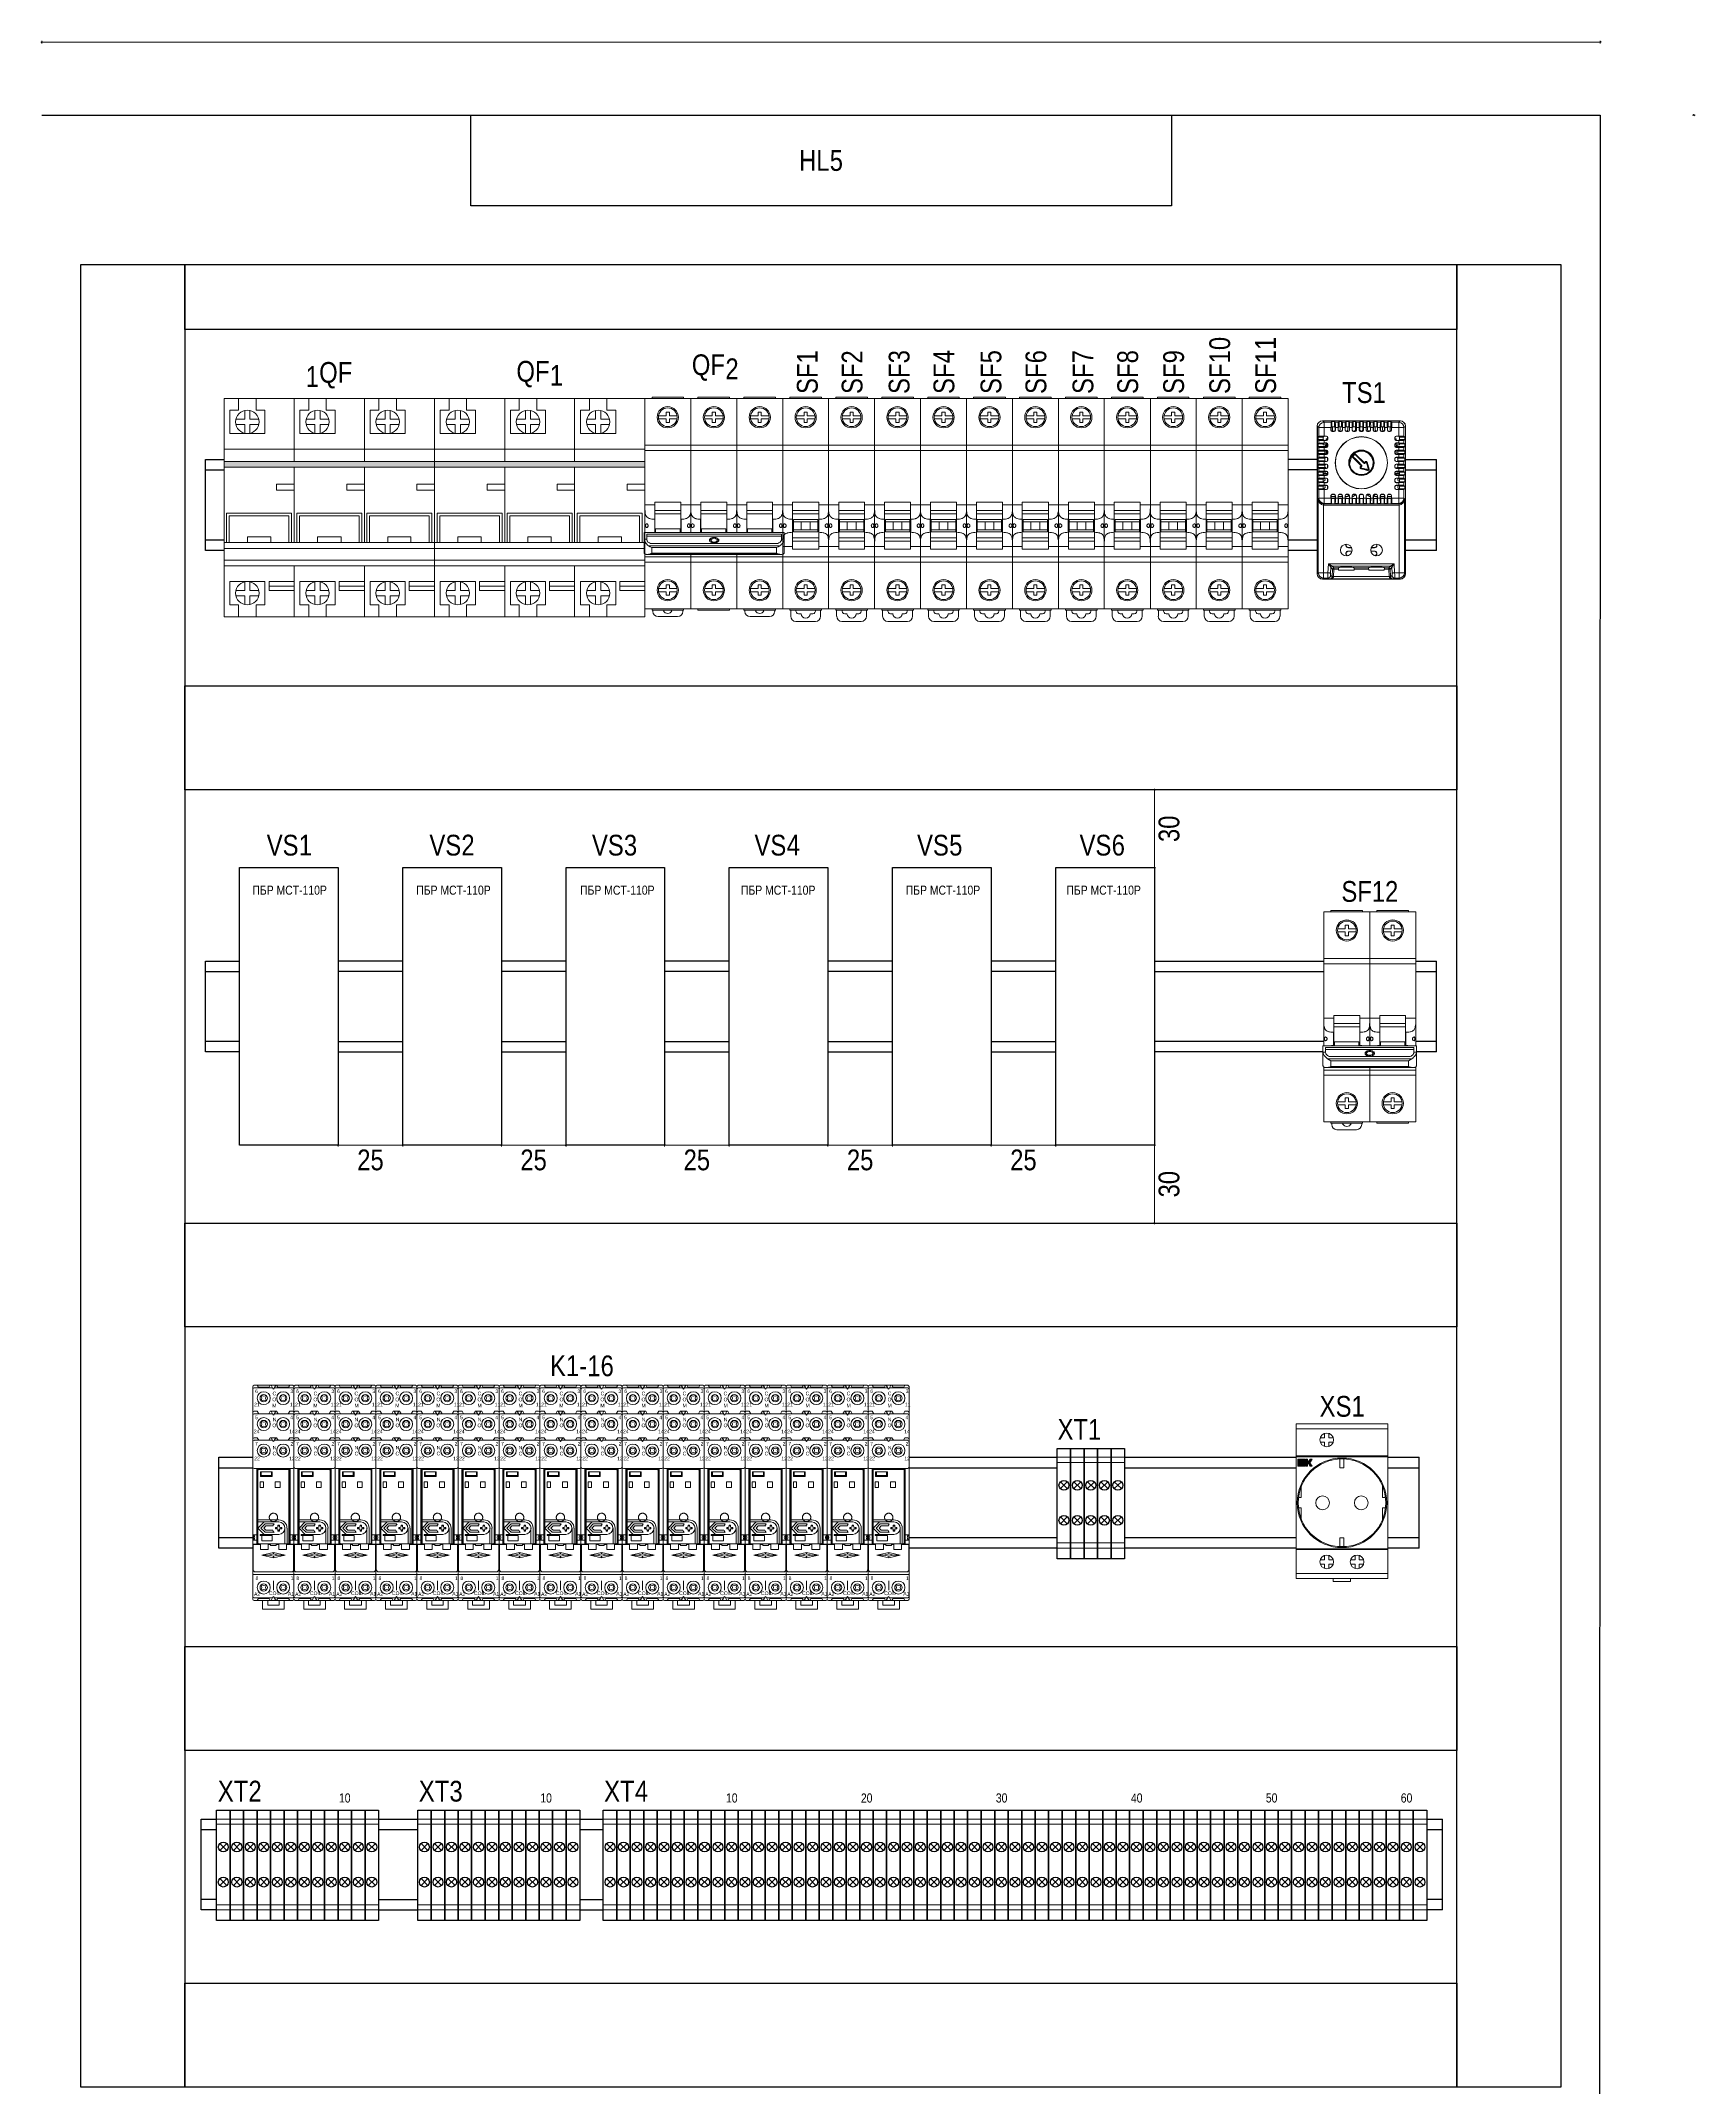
# Model space of a CAD drawing. Header units: millimetres. Extents: x -6000 to 26000, y -6000 to 26000.
# Drawn here: x 77.5 to 166.1, y -5006 to -4896.4 of the extents above; entities that cross this region are included whole.
import ezdxf

# ---------------------------------------------------------------- set-up
doc = ezdxf.new("R2010")
doc.units = ezdxf.units.MM
doc.header["$MEASUREMENT"] = 0
doc.linetypes.add('HIDDEN2', pattern=[2.38125, 1.5875, -0.79375])
for name, color, linetype, lineweight in [('Чертеж и Рисунок_Ном._пера__1', 7, 'Continuous', 15), ('Чертеж и Рисунок_Ном._пера__2', 8, 'Continuous', 15), ('Чертеж и Рисунок_Ном._пера__21', 7, 'Continuous', 30), ('Чертеж и Рисунок_Ном._пера__7', 7, 'Continuous', 15)]:
    doc.layers.add(name, color=color, linetype=linetype, lineweight=lineweight)
for name, color, linetype, lineweight, true_color in [('Чертеж и Рисунок_Ном._пера__25', 7, 'Continuous', 0, 0x5555ff), ('Чертеж и Рисунок_Ном._пера__65', 7, 'Continuous', 40, 0x83aefe), ('Чертеж и Рисунок_Ном._пера__8', 7, 'Continuous', 15, 0xa80f02), ('Чертеж и Рисунок_Ном._пера__85', 7, 'Continuous', 5, 0x66b7ff), ('Чертеж и Рисунок_Ном._пера__9', 7, 'Continuous', 15, 0x3dad99)]:
    doc.layers.add(name, color=color, linetype=linetype, lineweight=lineweight, true_color=true_color)
doc.styles.add('СГЕНЕРИР_СТИЛЬ_1', font='')
doc.styles.add('СГЕНЕРИР_СТИЛЬ_2', font='')
doc.styles.get('СГЕНЕРИР_СТИЛЬ_1').set_extended_font_data('Arial Narrow')
doc.styles.get('СГЕНЕРИР_СТИЛЬ_2').set_extended_font_data('Arial')

msp = doc.modelspace()

# ---------------------------------------------------------------- hatches: boundary and pattern name
at = {"layer": 'Чертеж и Рисунок_Ном._пера__2', "linetype": 'Continuous', "lineweight": 15}
for points in [[(87.29, -4918.92), (87.29, -4919.22), (98.57, -4919.22), (98.57, -4918.92)], [(98.57, -4918.92), (98.57, -4919.22), (109.84, -4919.22), (109.84, -4918.92)], [(144.98, -4972.39), (144.98, -4972.49), (145.22, -4972.49), (145.22, -4972.39)]]:
    msp.add_hatch(color=8, dxfattribs=at).paths.add_polyline_path(points)
at = {"layer": 'Чертеж и Рисунок_Ном._пера__8', "linetype": 'Continuous', "lineweight": 15, "true_color": 0xa80f02}
for points in [[(144.95, -4972.49), (144.95, -4972.39), (144.84, -4972.39), (144.84, -4972.49)], [(144.95, -4972.52), (144.84, -4972.52), (144.84, -4972.77), (144.95, -4972.77)], [(144.98, -4972.52), (144.98, -4972.76), (145.22, -4972.76), (145.22, -4972.66), (145.08, -4972.66), (145.08, -4972.63), (145.22, -4972.63), (145.22, -4972.52)], [(145.26, -4972.76), (145.36, -4972.76), (145.36, -4972.63), (145.4, -4972.63), (145.48, -4972.76), (145.61, -4972.76), (145.48, -4972.58), (145.61, -4972.39), (145.49, -4972.39), (145.4, -4972.52), (145.36, -4972.52), (145.36, -4972.39), (145.26, -4972.39)]]:
    msp.add_hatch(color=14, dxfattribs=at).paths.add_polyline_path(points)

# ---------------------------------------------------------------- linework, layer by layer
at = {"layer": 'Чертеж и Рисунок_Ном._пера__1', "color": 7, "linetype": 'Continuous', "lineweight": 15}
for p, q in [((131.93, -4972.29), (132.66, -4972.29)), ((131.93, -4972.57), (132.66, -4972.57)), ((132.66, -4972.29), (133.38, -4972.29)), ((132.66, -4972.57), (133.38, -4972.57)), ((133.38, -4972.29), (134.1, -4972.29)), ((133.38, -4972.57), (134.1, -4972.57)), ((134.1, -4972.29), (134.83, -4972.29)), ((134.1, -4972.57), (134.83, -4972.57)), ((134.83, -4972.29), (135.55, -4972.29)), ((134.83, -4972.57), (135.55, -4972.57)), ((131.93, -4976.88), (132.66, -4976.88)), ((131.93, -4977.16), (132.66, -4977.16)), ((132.66, -4976.88), (133.38, -4976.88)), ((132.66, -4977.16), (133.38, -4977.16)), ((133.38, -4976.88), (134.1, -4976.88)), ((133.38, -4977.16), (134.1, -4977.16)), ((134.1, -4976.88), (134.83, -4976.88)), ((134.1, -4977.16), (134.83, -4977.16)), ((134.83, -4976.88), (135.55, -4976.88)), ((134.83, -4977.16), (135.55, -4977.16)), ((86.89, -4991.68), (87.62, -4991.68)), ((86.89, -4991.96), (87.62, -4991.96)), ((87.62, -4991.68), (88.34, -4991.68)), ((87.62, -4991.96), (88.34, -4991.96)), ((88.34, -4991.68), (89.06, -4991.68)), ((88.34, -4991.96), (89.06, -4991.96)), ((89.06, -4991.68), (89.79, -4991.68)), ((89.06, -4991.96), (89.79, -4991.96)), ((89.79, -4991.68), (90.51, -4991.68)), ((89.79, -4991.96), (90.51, -4991.96)), ((90.51, -4991.68), (91.23, -4991.68)), ((90.51, -4991.96), (91.23, -4991.96)), ((91.23, -4991.68), (91.96, -4991.68)), ((91.23, -4991.96), (91.96, -4991.96)), ((91.96, -4991.68), (92.68, -4991.68)), ((91.96, -4991.96), (92.68, -4991.96)), ((92.68, -4991.68), (93.4, -4991.68)), ((92.68, -4991.96), (93.4, -4991.96)), ((93.4, -4991.68), (94.13, -4991.68)), ((93.4, -4991.96), (94.13, -4991.96)), ((94.13, -4991.68), (94.85, -4991.68)), ((94.13, -4991.96), (94.85, -4991.96)), ((94.85, -4991.68), (95.57, -4991.68)), ((94.85, -4991.96), (95.57, -4991.96)), ((97.67, -4991.68), (98.39, -4991.68)), ((97.67, -4991.96), (98.39, -4991.96)), ((98.39, -4991.68), (99.12, -4991.68)), ((98.39, -4991.96), (99.12, -4991.96)), ((99.12, -4991.68), (99.84, -4991.68)), ((99.12, -4991.96), (99.84, -4991.96)), ((99.84, -4991.68), (100.56, -4991.68)), ((99.84, -4991.96), (100.56, -4991.96)), ((100.56, -4991.68), (101.29, -4991.68)), ((100.56, -4991.96), (101.29, -4991.96)), ((101.29, -4991.68), (102.01, -4991.68)), ((101.29, -4991.96), (102.01, -4991.96)), ((102.01, -4991.68), (102.73, -4991.68)), ((102.01, -4991.96), (102.73, -4991.96)), ((102.73, -4991.68), (103.46, -4991.68)), ((102.73, -4991.96), (103.46, -4991.96)), ((103.46, -4991.68), (104.18, -4991.68)), ((103.46, -4991.96), (104.18, -4991.96)), ((104.18, -4991.68), (104.9, -4991.68)), ((104.18, -4991.96), (104.9, -4991.96)), ((104.9, -4991.68), (105.63, -4991.68)), ((104.9, -4991.96), (105.63, -4991.96)), ((105.63, -4991.68), (106.35, -4991.68)), ((105.63, -4991.96), (106.35, -4991.96)), ((107.61, -4991.68), (108.34, -4991.68)), ((107.61, -4991.96), (108.34, -4991.96)), ((108.34, -4991.68), (109.06, -4991.68)), ((108.34, -4991.96), (109.06, -4991.96)), ((109.06, -4991.68), (109.78, -4991.68)), ((109.06, -4991.96), (109.78, -4991.96)), ((109.78, -4991.68), (110.51, -4991.68)), ((109.78, -4991.96), (110.51, -4991.96)), ((110.51, -4991.68), (111.23, -4991.68)), ((110.51, -4991.96), (111.23, -4991.96)), ((111.23, -4991.68), (111.95, -4991.68)), ((111.23, -4991.96), (111.95, -4991.96)), ((111.95, -4991.68), (112.68, -4991.68)), ((111.95, -4991.96), (112.68, -4991.96)), ((112.68, -4991.68), (113.4, -4991.68)), ((112.68, -4991.96), (113.4, -4991.96)), ((113.4, -4991.68), (114.12, -4991.68)), ((113.4, -4991.96), (114.12, -4991.96)), ((114.12, -4991.68), (114.85, -4991.68)), ((114.12, -4991.96), (114.85, -4991.96)), ((114.85, -4991.68), (115.57, -4991.68)), ((114.85, -4991.96), (115.57, -4991.96)), ((115.57, -4991.68), (116.29, -4991.68)), ((115.57, -4991.96), (116.29, -4991.96)), ((116.29, -4991.68), (117.02, -4991.68)), ((116.29, -4991.96), (117.02, -4991.96)), ((117.02, -4991.68), (117.74, -4991.68)), ((117.02, -4991.96), (117.74, -4991.96)), ((117.74, -4991.68), (118.46, -4991.68)), ((117.74, -4991.96), (118.46, -4991.96)), ((118.46, -4991.68), (119.19, -4991.68)), ((118.46, -4991.96), (119.19, -4991.96)), ((119.19, -4991.68), (119.91, -4991.68)), ((119.19, -4991.96), (119.91, -4991.96)), ((119.91, -4991.68), (120.63, -4991.68)), ((119.91, -4991.96), (120.63, -4991.96)), ((120.63, -4991.68), (121.36, -4991.68)), ((120.63, -4991.96), (121.36, -4991.96)), ((121.36, -4991.68), (122.08, -4991.68)), ((121.36, -4991.96), (122.08, -4991.96)), ((122.08, -4991.68), (122.8, -4991.68)), ((122.08, -4991.96), (122.8, -4991.96)), ((122.8, -4991.68), (123.53, -4991.68)), ((122.8, -4991.96), (123.53, -4991.96)), ((123.53, -4991.68), (124.25, -4991.68)), ((123.53, -4991.96), (124.25, -4991.96)), ((124.25, -4991.68), (124.97, -4991.68)), ((124.25, -4991.96), (124.97, -4991.96)), ((124.97, -4991.68), (125.7, -4991.68)), ((124.97, -4991.96), (125.7, -4991.96)), ((125.7, -4991.68), (126.42, -4991.68)), ((125.7, -4991.96), (126.42, -4991.96)), ((126.42, -4991.68), (127.14, -4991.68)), ((126.42, -4991.96), (127.14, -4991.96)), ((127.14, -4991.68), (127.87, -4991.68)), ((127.14, -4991.96), (127.87, -4991.96)), ((127.87, -4991.68), (128.59, -4991.68)), ((127.87, -4991.96), (128.59, -4991.96)), ((128.59, -4991.68), (129.31, -4991.68)), ((128.59, -4991.96), (129.31, -4991.96)), ((129.31, -4991.68), (130.04, -4991.68)), ((129.31, -4991.96), (130.04, -4991.96)), ((130.04, -4991.68), (130.76, -4991.68)), ((130.04, -4991.96), (130.76, -4991.96)), ((130.76, -4991.68), (131.48, -4991.68)), ((130.76, -4991.96), (131.48, -4991.96)), ((131.48, -4991.68), (132.21, -4991.68)), ((131.48, -4991.96), (132.21, -4991.96)), ((132.21, -4991.68), (132.93, -4991.68)), ((132.21, -4991.96), (132.93, -4991.96)), ((132.93, -4991.68), (133.65, -4991.68)), ((132.93, -4991.96), (133.65, -4991.96)), ((133.65, -4991.68), (134.38, -4991.68)), ((133.65, -4991.96), (134.38, -4991.96)), ((134.38, -4991.68), (135.1, -4991.68)), ((134.38, -4991.96), (135.1, -4991.96)), ((135.1, -4991.68), (135.82, -4991.68)), ((135.1, -4991.96), (135.82, -4991.96)), ((135.82, -4991.68), (136.55, -4991.68)), ((135.82, -4991.96), (136.55, -4991.96)), ((136.55, -4991.68), (137.27, -4991.68)), ((136.55, -4991.96), (137.27, -4991.96)), ((137.27, -4991.68), (137.99, -4991.68)), ((137.27, -4991.96), (137.99, -4991.96)), ((137.99, -4991.68), (138.72, -4991.68)), ((137.99, -4991.96), (138.72, -4991.96)), ((138.72, -4991.68), (139.44, -4991.68)), ((138.72, -4991.96), (139.44, -4991.96)), ((139.44, -4991.68), (140.16, -4991.68)), ((139.44, -4991.96), (140.16, -4991.96)), ((140.16, -4991.68), (140.89, -4991.68)), ((140.16, -4991.96), (140.89, -4991.96)), ((140.89, -4991.68), (141.61, -4991.68)), ((140.89, -4991.96), (141.61, -4991.96)), ((141.61, -4991.68), (142.33, -4991.68)), ((141.61, -4991.96), (142.33, -4991.96)), ((142.33, -4991.68), (143.06, -4991.68)), ((142.33, -4991.96), (143.06, -4991.96)), ((143.06, -4991.68), (143.78, -4991.68)), ((143.06, -4991.96), (143.78, -4991.96)), ((143.78, -4991.68), (144.5, -4991.68)), ((143.78, -4991.96), (144.5, -4991.96)), ((144.5, -4991.68), (145.23, -4991.68)), ((144.5, -4991.96), (145.23, -4991.96)), ((145.23, -4991.68), (145.95, -4991.68)), ((145.23, -4991.96), (145.95, -4991.96)), ((145.95, -4991.68), (146.67, -4991.68)), ((145.95, -4991.96), (146.67, -4991.96)), ((146.67, -4991.68), (147.4, -4991.68)), ((146.67, -4991.96), (147.4, -4991.96)), ((147.4, -4991.68), (148.12, -4991.68)), ((147.4, -4991.96), (148.12, -4991.96)), ((148.12, -4991.68), (148.84, -4991.68)), ((148.12, -4991.96), (148.84, -4991.96)), ((148.84, -4991.68), (149.57, -4991.68)), ((148.84, -4991.96), (149.57, -4991.96)), ((149.57, -4991.68), (150.29, -4991.68)), ((149.57, -4991.96), (150.29, -4991.96)), ((150.29, -4991.68), (151.01, -4991.68)), ((150.29, -4991.96), (151.01, -4991.96)), ((151.01, -4991.68), (151.74, -4991.68)), ((151.01, -4991.96), (151.74, -4991.96)), ((86.89, -4996.27), (87.62, -4996.27)), ((86.89, -4996.55), (87.62, -4996.55)), ((87.62, -4996.27), (88.34, -4996.27)), ((87.62, -4996.55), (88.34, -4996.55)), ((88.34, -4996.27), (89.06, -4996.27)), ((88.34, -4996.55), (89.06, -4996.55)), ((89.06, -4996.27), (89.79, -4996.27)), ((89.06, -4996.55), (89.79, -4996.55)), ((89.79, -4996.27), (90.51, -4996.27)), ((89.79, -4996.55), (90.51, -4996.55)), ((90.51, -4996.27), (91.23, -4996.27)), ((90.51, -4996.55), (91.23, -4996.55)), ((91.23, -4996.27), (91.96, -4996.27)), ((91.23, -4996.55), (91.96, -4996.55)), ((91.96, -4996.27), (92.68, -4996.27)), ((91.96, -4996.55), (92.68, -4996.55)), ((92.68, -4996.27), (93.4, -4996.27)), ((92.68, -4996.55), (93.4, -4996.55)), ((93.4, -4996.27), (94.13, -4996.27)), ((93.4, -4996.55), (94.13, -4996.55)), ((94.13, -4996.27), (94.85, -4996.27)), ((94.13, -4996.55), (94.85, -4996.55)), ((94.85, -4996.27), (95.57, -4996.27)), ((94.85, -4996.55), (95.57, -4996.55)), ((97.67, -4996.27), (98.39, -4996.27)), ((97.67, -4996.55), (98.39, -4996.55)), ((98.39, -4996.27), (99.12, -4996.27)), ((98.39, -4996.55), (99.12, -4996.55)), ((99.12, -4996.27), (99.84, -4996.27)), ((99.12, -4996.55), (99.84, -4996.55)), ((99.84, -4996.27), (100.56, -4996.27)), ((99.84, -4996.55), (100.56, -4996.55)), ((100.56, -4996.27), (101.29, -4996.27)), ((100.56, -4996.55), (101.29, -4996.55)), ((101.29, -4996.27), (102.01, -4996.27)), ((101.29, -4996.55), (102.01, -4996.55)), ((102.01, -4996.27), (102.73, -4996.27)), ((102.01, -4996.55), (102.73, -4996.55)), ((102.73, -4996.27), (103.46, -4996.27)), ((102.73, -4996.55), (103.46, -4996.55)), ((103.46, -4996.27), (104.18, -4996.27)), ((103.46, -4996.55), (104.18, -4996.55)), ((104.18, -4996.27), (104.9, -4996.27)), ((104.18, -4996.55), (104.9, -4996.55)), ((104.9, -4996.27), (105.63, -4996.27)), ((104.9, -4996.55), (105.63, -4996.55)), ((105.63, -4996.27), (106.35, -4996.27)), ((105.63, -4996.55), (106.35, -4996.55)), ((107.61, -4996.27), (108.34, -4996.27)), ((107.61, -4996.55), (108.34, -4996.55)), ((108.34, -4996.27), (109.06, -4996.27)), ((108.34, -4996.55), (109.06, -4996.55)), ((109.06, -4996.27), (109.78, -4996.27)), ((109.06, -4996.55), (109.78, -4996.55)), ((109.78, -4996.27), (110.51, -4996.27)), ((109.78, -4996.55), (110.51, -4996.55)), ((110.51, -4996.27), (111.23, -4996.27)), ((110.51, -4996.55), (111.23, -4996.55)), ((111.23, -4996.27), (111.95, -4996.27)), ((111.23, -4996.55), (111.95, -4996.55)), ((111.95, -4996.27), (112.68, -4996.27)), ((111.95, -4996.55), (112.68, -4996.55)), ((112.68, -4996.27), (113.4, -4996.27)), ((112.68, -4996.55), (113.4, -4996.55)), ((113.4, -4996.27), (114.12, -4996.27)), ((113.4, -4996.55), (114.12, -4996.55)), ((114.12, -4996.27), (114.85, -4996.27)), ((114.12, -4996.55), (114.85, -4996.55)), ((114.85, -4996.27), (115.57, -4996.27)), ((114.85, -4996.55), (115.57, -4996.55)), ((115.57, -4996.27), (116.29, -4996.27)), ((115.57, -4996.55), (116.29, -4996.55)), ((116.29, -4996.27), (117.02, -4996.27)), ((116.29, -4996.55), (117.02, -4996.55)), ((117.02, -4996.27), (117.74, -4996.27)), ((117.02, -4996.55), (117.74, -4996.55)), ((117.74, -4996.27), (118.46, -4996.27)), ((117.74, -4996.55), (118.46, -4996.55)), ((118.46, -4996.27), (119.19, -4996.27)), ((118.46, -4996.55), (119.19, -4996.55)), ((119.19, -4996.27), (119.91, -4996.27)), ((119.19, -4996.55), (119.91, -4996.55)), ((119.91, -4996.27), (120.63, -4996.27)), ((119.91, -4996.55), (120.63, -4996.55)), ((120.63, -4996.27), (121.36, -4996.27)), ((120.63, -4996.55), (121.36, -4996.55)), ((121.36, -4996.27), (122.08, -4996.27)), ((121.36, -4996.55), (122.08, -4996.55)), ((122.08, -4996.27), (122.8, -4996.27)), ((122.08, -4996.55), (122.8, -4996.55)), ((122.8, -4996.27), (123.53, -4996.27)), ((122.8, -4996.55), (123.53, -4996.55)), ((123.53, -4996.27), (124.25, -4996.27)), ((123.53, -4996.55), (124.25, -4996.55)), ((124.25, -4996.27), (124.97, -4996.27)), ((124.25, -4996.55), (124.97, -4996.55)), ((124.97, -4996.27), (125.7, -4996.27)), ((124.97, -4996.55), (125.7, -4996.55)), ((125.7, -4996.27), (126.42, -4996.27)), ((125.7, -4996.55), (126.42, -4996.55)), ((126.42, -4996.27), (127.14, -4996.27)), ((126.42, -4996.55), (127.14, -4996.55)), ((127.14, -4996.27), (127.87, -4996.27)), ((127.14, -4996.55), (127.87, -4996.55)), ((127.87, -4996.27), (128.59, -4996.27)), ((127.87, -4996.55), (128.59, -4996.55)), ((128.59, -4996.27), (129.31, -4996.27)), ((128.59, -4996.55), (129.31, -4996.55)), ((129.31, -4996.27), (130.04, -4996.27)), ((129.31, -4996.55), (130.04, -4996.55)), ((130.04, -4996.27), (130.76, -4996.27)), ((130.04, -4996.55), (130.76, -4996.55)), ((130.76, -4996.27), (131.48, -4996.27)), ((130.76, -4996.55), (131.48, -4996.55)), ((131.48, -4996.27), (132.21, -4996.27)), ((131.48, -4996.55), (132.21, -4996.55)), ((132.21, -4996.27), (132.93, -4996.27)), ((132.21, -4996.55), (132.93, -4996.55)), ((132.93, -4996.27), (133.65, -4996.27)), ((132.93, -4996.55), (133.65, -4996.55)), ((133.65, -4996.27), (134.38, -4996.27)), ((133.65, -4996.55), (134.38, -4996.55)), ((134.38, -4996.27), (135.1, -4996.27)), ((134.38, -4996.55), (135.1, -4996.55)), ((135.1, -4996.27), (135.82, -4996.27)), ((135.1, -4996.55), (135.82, -4996.55)), ((135.82, -4996.27), (136.55, -4996.27)), ((135.82, -4996.55), (136.55, -4996.55)), ((136.55, -4996.27), (137.27, -4996.27)), ((136.55, -4996.55), (137.27, -4996.55)), ((137.27, -4996.27), (137.99, -4996.27)), ((137.27, -4996.55), (137.99, -4996.55)), ((137.99, -4996.27), (138.72, -4996.27)), ((137.99, -4996.55), (138.72, -4996.55)), ((138.72, -4996.27), (139.44, -4996.27)), ((138.72, -4996.55), (139.44, -4996.55)), ((139.44, -4996.27), (140.16, -4996.27)), ((139.44, -4996.55), (140.16, -4996.55)), ((140.16, -4996.27), (140.89, -4996.27)), ((140.16, -4996.55), (140.89, -4996.55)), ((140.89, -4996.27), (141.61, -4996.27)), ((140.89, -4996.55), (141.61, -4996.55)), ((141.61, -4996.27), (142.33, -4996.27)), ((141.61, -4996.55), (142.33, -4996.55)), ((142.33, -4996.27), (143.06, -4996.27)), ((142.33, -4996.55), (143.06, -4996.55)), ((143.06, -4996.27), (143.78, -4996.27)), ((143.06, -4996.55), (143.78, -4996.55)), ((143.78, -4996.27), (144.5, -4996.27)), ((143.78, -4996.55), (144.5, -4996.55)), ((144.5, -4996.27), (145.23, -4996.27)), ((144.5, -4996.55), (145.23, -4996.55)), ((145.23, -4996.27), (145.95, -4996.27)), ((145.23, -4996.55), (145.95, -4996.55)), ((145.95, -4996.27), (146.67, -4996.27)), ((145.95, -4996.55), (146.67, -4996.55)), ((146.67, -4996.27), (147.4, -4996.27)), ((146.67, -4996.55), (147.4, -4996.55)), ((147.4, -4996.27), (148.12, -4996.27)), ((147.4, -4996.55), (148.12, -4996.55)), ((148.12, -4996.27), (148.84, -4996.27)), ((148.12, -4996.55), (148.84, -4996.55)), ((148.84, -4996.27), (149.57, -4996.27)), ((148.84, -4996.55), (149.57, -4996.55)), ((149.57, -4996.27), (150.29, -4996.27)), ((149.57, -4996.55), (150.29, -4996.55)), ((150.29, -4996.27), (151.01, -4996.27)), ((150.29, -4996.55), (151.01, -4996.55)), ((151.01, -4996.27), (151.74, -4996.27)), ((151.01, -4996.55), (151.74, -4996.55))]:
    msp.add_line(p, q, dxfattribs=at)
at = {"layer": 'Чертеж и Рисунок_Ном._пера__2', "color": 8, "linetype": 'Continuous', "lineweight": 15}
for p, q in [((87.29, -4918.92), (98.57, -4918.92)), ((98.57, -4918.92), (109.84, -4918.92)), ((87.29, -4919.22), (98.57, -4919.22)), ((98.57, -4919.22), (109.84, -4919.22))]:
    msp.add_line(p, q, dxfattribs=at)
msp.add_lwpolyline([(144.98, -4972.49), (145.22, -4972.49), (145.22, -4972.39), (144.98, -4972.39)], close=True, dxfattribs=at)
at = {"layer": 'Чертеж и Рисунок_Ном._пера__21', "color": 7, "linetype": 'Continuous', "lineweight": 30}
for p, q in [((77.53, -4900.34), (161.04, -4900.34)), ((100.51, -4900.34), (138.07, -4900.34)), ((100.51, -4905.21), (100.51, -4900.34)), ((138.07, -4900.34), (138.07, -4905.21)), ((161.04, -4900.34), (160.93, -5150.72)), ((138.07, -4905.21), (100.51, -4905.21)), ((79.62, -5006.05), (79.62, -4908.36)), ((79.62, -4908.36), (85.19, -4908.36)), ((85.19, -4908.36), (153.36, -4908.36)), ((85.19, -4911.84), (85.19, -4908.36)), ((85.19, -4908.36), (85.19, -5006.05)), ((153.36, -4908.36), (153.36, -4911.84)), ((153.36, -5006.05), (153.36, -4908.36)), ((153.36, -4908.36), (158.92, -4908.36)), ((158.92, -4908.36), (158.92, -5006.05)), ((153.36, -4911.84), (85.19, -4911.84)), ((86.29, -4918.81), (87.29, -4918.81)), ((86.29, -4923.68), (86.29, -4918.81)), ((145.88, -4918.81), (144.31, -4918.81)), ((150.6, -4918.81), (152.26, -4918.81)), ((152.26, -4923.68), (152.26, -4918.81)), ((86.29, -4919.36), (87.29, -4919.36)), ((145.88, -4919.36), (144.31, -4919.36)), ((150.6, -4919.36), (152.26, -4919.36)), ((87.29, -4923.12), (86.29, -4923.12)), ((145.88, -4923.12), (144.31, -4923.12)), ((152.26, -4923.12), (150.6, -4923.12)), ((87.29, -4923.68), (86.29, -4923.68)), ((145.88, -4923.68), (144.31, -4923.68)), ((152.26, -4923.68), (150.6, -4923.68)), ((85.19, -4930.94), (153.36, -4930.94)), ((85.19, -4936.51), (85.19, -4930.94)), ((153.36, -4930.94), (153.36, -4936.51)), ((153.36, -4936.51), (85.19, -4936.51)), ((88.12, -4940.68), (93.41, -4940.68)), ((88.12, -4955.56), (88.12, -4940.68)), ((93.41, -4940.68), (93.41, -4955.56)), ((96.87, -4940.68), (102.16, -4940.68)), ((96.87, -4955.56), (96.87, -4940.68)), ((102.16, -4940.68), (102.16, -4955.56)), ((105.62, -4940.68), (110.9, -4940.68)), ((105.62, -4955.56), (105.62, -4940.68)), ((110.9, -4940.68), (110.9, -4955.56)), ((114.36, -4940.68), (119.65, -4940.68)), ((114.36, -4955.56), (114.36, -4940.68)), ((119.65, -4940.68), (119.65, -4955.56)), ((123.11, -4940.68), (128.4, -4940.68)), ((123.11, -4955.56), (123.11, -4940.68)), ((128.4, -4940.68), (128.4, -4955.56)), ((131.86, -4940.68), (137.15, -4940.68)), ((131.86, -4955.56), (131.86, -4940.68)), ((137.15, -4940.68), (137.15, -4955.56)), ((86.29, -4945.69), (88.1, -4945.69)), ((86.29, -4950.56), (86.29, -4945.69)), ((86.29, -4946.25), (88.1, -4946.25)), ((96.87, -4945.69), (93.41, -4945.69)), ((96.87, -4946.25), (93.41, -4946.25)), ((105.62, -4945.69), (102.16, -4945.69)), ((105.62, -4946.25), (102.16, -4946.25)), ((114.36, -4945.69), (110.9, -4945.69)), ((114.36, -4946.25), (110.9, -4946.25)), ((123.11, -4945.69), (119.65, -4945.69)), ((123.11, -4946.25), (119.65, -4946.25)), ((131.86, -4945.69), (128.4, -4945.69)), ((131.86, -4946.25), (128.4, -4946.25)), ((137.15, -4945.69), (146.23, -4945.69)), ((137.15, -4946.25), (146.23, -4946.25)), ((151.15, -4945.69), (152.26, -4945.69)), ((151.15, -4946.25), (152.26, -4946.25)), ((152.26, -4950.56), (152.26, -4945.69)), ((88.11, -4950), (86.29, -4950)), ((88.12, -4950.56), (86.29, -4950.56)), ((93.41, -4950), (96.87, -4950)), ((93.41, -4950.56), (96.87, -4950.56)), ((102.16, -4950), (105.62, -4950)), ((102.16, -4950.56), (105.62, -4950.56)), ((110.9, -4950), (114.36, -4950)), ((110.91, -4950.56), (114.36, -4950.56)), ((119.65, -4950), (123.11, -4950)), ((119.66, -4950.56), (123.11, -4950.56)), ((128.4, -4950), (131.86, -4950)), ((128.4, -4950.56), (131.86, -4950.56)), ((146.23, -4950), (137.15, -4950)), ((146.18, -4950.56), (137.15, -4950.56)), ((152.26, -4950), (151.15, -4950)), ((152.26, -4950.56), (151.19, -4950.56)), ((93.41, -4955.56), (88.12, -4955.56)), ((102.16, -4955.56), (96.87, -4955.56)), ((110.9, -4955.56), (105.62, -4955.56)), ((119.65, -4955.56), (114.36, -4955.56)), ((128.4, -4955.56), (123.11, -4955.56)), ((137.15, -4955.56), (131.86, -4955.56)), ((85.19, -4959.74), (153.36, -4959.74)), ((85.19, -4965.3), (85.19, -4959.74)), ((153.36, -4959.74), (153.36, -4965.3)), ((153.36, -4965.3), (85.19, -4965.3)), ((87.01, -4972.29), (88.84, -4972.29)), ((87.01, -4977.16), (87.01, -4972.29)), ((87.01, -4972.85), (88.84, -4972.85)), ((124, -4972.85), (131.93, -4972.85)), ((124.02, -4972.29), (131.93, -4972.29)), ((131.93, -4977.73), (131.93, -4971.82)), ((131.93, -4971.82), (132.66, -4971.82)), ((132.66, -4971.82), (132.66, -4977.73)), ((132.66, -4977.73), (132.66, -4971.82)), ((132.66, -4971.82), (133.38, -4971.82)), ((133.38, -4971.82), (133.38, -4977.73)), ((133.38, -4977.73), (133.38, -4971.82)), ((133.38, -4971.82), (134.1, -4971.82)), ((134.1, -4971.82), (134.1, -4977.73)), ((134.1, -4977.73), (134.1, -4971.82)), ((134.1, -4971.82), (134.83, -4971.82)), ((134.83, -4971.82), (134.83, -4977.73)), ((134.83, -4977.73), (134.83, -4971.82)), ((134.83, -4971.82), (135.55, -4971.82)), ((135.55, -4971.82), (135.55, -4977.73)), ((135.55, -4972.29), (144.74, -4972.29)), ((135.55, -4972.85), (144.74, -4972.85)), ((149.65, -4972.29), (151.33, -4972.29)), ((149.65, -4972.85), (151.33, -4972.85)), ((151.33, -4977.16), (151.33, -4972.29)), ((132.48, -4973.6), (132.11, -4973.97)), ((132.11, -4973.6), (132.48, -4973.97)), ((133.21, -4973.6), (132.83, -4973.97)), ((132.83, -4973.6), (133.21, -4973.97)), ((133.93, -4973.6), (133.56, -4973.97)), ((133.56, -4973.6), (133.93, -4973.97)), ((134.65, -4973.6), (134.28, -4973.97)), ((134.28, -4973.6), (134.65, -4973.97)), ((135.38, -4973.6), (135, -4973.97)), ((135, -4973.6), (135.38, -4973.97)), ((132.48, -4975.48), (132.11, -4975.85)), ((132.11, -4975.48), (132.48, -4975.85)), ((133.21, -4975.48), (132.83, -4975.85)), ((132.83, -4975.48), (133.21, -4975.85)), ((133.93, -4975.48), (133.56, -4975.85)), ((133.56, -4975.48), (133.93, -4975.85)), ((134.65, -4975.48), (134.28, -4975.85)), ((134.28, -4975.48), (134.65, -4975.85)), ((135.38, -4975.48), (135, -4975.85)), ((135, -4975.48), (135.38, -4975.85)), ((88.84, -4976.6), (87.01, -4976.6)), ((88.84, -4977.16), (87.01, -4977.16)), ((131.93, -4976.6), (124, -4976.6)), ((131.93, -4977.16), (124, -4977.16)), ((144.74, -4976.6), (135.55, -4976.6)), ((144.74, -4977.16), (135.55, -4977.16)), ((151.33, -4976.6), (149.65, -4976.6)), ((151.33, -4977.16), (149.65, -4977.16)), ((132.66, -4977.73), (131.93, -4977.73)), ((133.38, -4977.73), (132.66, -4977.73)), ((134.1, -4977.73), (133.38, -4977.73)), ((134.83, -4977.73), (134.1, -4977.73)), ((135.55, -4977.73), (134.83, -4977.73)), ((85.19, -4982.43), (153.36, -4982.43)), ((85.19, -4988), (85.19, -4982.43)), ((153.36, -4982.43), (153.36, -4988)), ((153.36, -4988), (85.19, -4988)), ((86.89, -4997.12), (86.89, -4991.21)), ((86.89, -4991.21), (87.62, -4991.21)), ((87.62, -4991.21), (87.62, -4997.12)), ((87.62, -4997.12), (87.62, -4991.21)), ((87.62, -4991.21), (88.34, -4991.21)), ((88.34, -4991.21), (88.34, -4997.12)), ((88.34, -4997.12), (88.34, -4991.21)), ((88.34, -4991.21), (89.06, -4991.21)), ((89.06, -4991.21), (89.06, -4997.12)), ((89.06, -4997.12), (89.06, -4991.21)), ((89.06, -4991.21), (89.79, -4991.21)), ((89.79, -4991.21), (89.79, -4997.12)), ((89.79, -4997.12), (89.79, -4991.21)), ((89.79, -4991.21), (90.51, -4991.21)), ((90.51, -4991.21), (90.51, -4997.12)), ((90.51, -4997.12), (90.51, -4991.21)), ((90.51, -4991.21), (91.23, -4991.21)), ((91.23, -4991.21), (91.23, -4997.12)), ((91.23, -4997.12), (91.23, -4991.21)), ((91.23, -4991.21), (91.96, -4991.21)), ((91.96, -4991.21), (91.96, -4997.12)), ((91.96, -4997.12), (91.96, -4991.21)), ((91.96, -4991.21), (92.68, -4991.21)), ((92.68, -4991.21), (92.68, -4997.12)), ((92.68, -4997.12), (92.68, -4991.21)), ((92.68, -4991.21), (93.4, -4991.21)), ((93.4, -4991.21), (93.4, -4997.12)), ((93.4, -4997.12), (93.4, -4991.21)), ((93.4, -4991.21), (94.13, -4991.21)), ((94.13, -4991.21), (94.13, -4997.12)), ((94.13, -4997.12), (94.13, -4991.21)), ((94.13, -4991.21), (94.85, -4991.21)), ((94.85, -4991.21), (94.85, -4997.12)), ((94.85, -4997.12), (94.85, -4991.21)), ((94.85, -4991.21), (95.57, -4991.21)), ((95.57, -4991.21), (95.57, -4997.12)), ((97.67, -4997.12), (97.67, -4991.21)), ((97.67, -4991.21), (98.39, -4991.21)), ((98.39, -4991.21), (98.39, -4997.12)), ((98.39, -4997.12), (98.39, -4991.21)), ((98.39, -4991.21), (99.12, -4991.21)), ((99.12, -4991.21), (99.12, -4997.12)), ((99.12, -4997.12), (99.12, -4991.21)), ((99.12, -4991.21), (99.84, -4991.21)), ((99.84, -4991.21), (99.84, -4997.12)), ((99.84, -4997.12), (99.84, -4991.21)), ((99.84, -4991.21), (100.56, -4991.21)), ((100.56, -4991.21), (100.56, -4997.12)), ((100.56, -4997.12), (100.56, -4991.21)), ((100.56, -4991.21), (101.29, -4991.21)), ((101.29, -4991.21), (101.29, -4997.12)), ((101.29, -4997.12), (101.29, -4991.21)), ((101.29, -4991.21), (102.01, -4991.21)), ((102.01, -4991.21), (102.01, -4997.12)), ((102.01, -4997.12), (102.01, -4991.21)), ((102.01, -4991.21), (102.73, -4991.21)), ((102.73, -4991.21), (102.73, -4997.12)), ((102.73, -4997.12), (102.73, -4991.21)), ((102.73, -4991.21), (103.46, -4991.21)), ((103.46, -4991.21), (103.46, -4997.12)), ((103.46, -4997.12), (103.46, -4991.21)), ((103.46, -4991.21), (104.18, -4991.21)), ((104.18, -4991.21), (104.18, -4997.12)), ((104.18, -4997.12), (104.18, -4991.21)), ((104.18, -4991.21), (104.9, -4991.21)), ((104.9, -4991.21), (104.9, -4997.12)), ((104.9, -4997.12), (104.9, -4991.21)), ((104.9, -4991.21), (105.63, -4991.21)), ((105.63, -4991.21), (105.63, -4997.12)), ((105.63, -4997.12), (105.63, -4991.21)), ((105.63, -4991.21), (106.35, -4991.21)), ((106.35, -4991.21), (106.35, -4997.12)), ((107.61, -4997.12), (107.61, -4991.21)), ((107.61, -4991.21), (108.34, -4991.21)), ((108.34, -4991.21), (108.34, -4997.12)), ((108.34, -4997.12), (108.34, -4991.21)), ((108.34, -4991.21), (109.06, -4991.21)), ((109.06, -4991.21), (109.06, -4997.12)), ((109.06, -4997.12), (109.06, -4991.21)), ((109.06, -4991.21), (109.78, -4991.21)), ((109.78, -4991.21), (109.78, -4997.12)), ((109.78, -4997.12), (109.78, -4991.21)), ((109.78, -4991.21), (110.51, -4991.21)), ((110.51, -4991.21), (110.51, -4997.12)), ((110.51, -4997.12), (110.51, -4991.21)), ((110.51, -4991.21), (111.23, -4991.21)), ((111.23, -4991.21), (111.23, -4997.12)), ((111.23, -4997.12), (111.23, -4991.21)), ((111.23, -4991.21), (111.95, -4991.21)), ((111.95, -4991.21), (111.95, -4997.12)), ((111.95, -4997.12), (111.95, -4991.21)), ((111.95, -4991.21), (112.68, -4991.21)), ((112.68, -4991.21), (112.68, -4997.12)), ((112.68, -4997.12), (112.68, -4991.21)), ((112.68, -4991.21), (113.4, -4991.21)), ((113.4, -4991.21), (113.4, -4997.12)), ((113.4, -4997.12), (113.4, -4991.21)), ((113.4, -4991.21), (114.12, -4991.21)), ((114.12, -4991.21), (114.12, -4997.12)), ((114.12, -4997.12), (114.12, -4991.21)), ((114.12, -4991.21), (114.85, -4991.21)), ((114.85, -4991.21), (114.85, -4997.12)), ((114.85, -4997.12), (114.85, -4991.21)), ((114.85, -4997.12), (114.85, -4991.21)), ((114.85, -4991.21), (115.57, -4991.21)), ((115.57, -4991.21), (115.57, -4997.12)), ((115.57, -4997.12), (115.57, -4991.21)), ((115.57, -4991.21), (116.29, -4991.21)), ((116.29, -4991.21), (116.29, -4997.12)), ((116.29, -4997.12), (116.29, -4991.21)), ((116.29, -4991.21), (117.02, -4991.21)), ((117.02, -4991.21), (117.02, -4997.12)), ((117.02, -4997.12), (117.02, -4991.21)), ((117.02, -4991.21), (117.74, -4991.21)), ((117.74, -4991.21), (117.74, -4997.12)), ((117.74, -4997.12), (117.74, -4991.21)), ((117.74, -4991.21), (118.46, -4991.21)), ((118.46, -4991.21), (118.46, -4997.12)), ((118.46, -4997.12), (118.46, -4991.21)), ((118.46, -4991.21), (119.19, -4991.21)), ((119.19, -4991.21), (119.19, -4997.12)), ((119.19, -4997.12), (119.19, -4991.21)), ((119.19, -4991.21), (119.91, -4991.21)), ((119.91, -4991.21), (119.91, -4997.12)), ((119.91, -4997.12), (119.91, -4991.21)), ((119.91, -4991.21), (120.63, -4991.21)), ((120.63, -4991.21), (120.63, -4997.12)), ((120.63, -4997.12), (120.63, -4991.21)), ((120.63, -4991.21), (121.36, -4991.21)), ((121.36, -4991.21), (121.36, -4997.12)), ((121.36, -4997.12), (121.36, -4991.21)), ((121.36, -4991.21), (122.08, -4991.21)), ((122.08, -4991.21), (122.08, -4997.12)), ((122.08, -4997.12), (122.08, -4991.21)), ((122.08, -4997.12), (122.08, -4991.21)), ((122.08, -4991.21), (122.8, -4991.21)), ((122.8, -4991.21), (122.8, -4997.12)), ((122.8, -4997.12), (122.8, -4991.21)), ((122.8, -4991.21), (123.53, -4991.21)), ((123.53, -4991.21), (123.53, -4997.12)), ((123.53, -4997.12), (123.53, -4991.21)), ((123.53, -4991.21), (124.25, -4991.21)), ((124.25, -4991.21), (124.25, -4997.12)), ((124.25, -4997.12), (124.25, -4991.21)), ((124.25, -4991.21), (124.97, -4991.21)), ((124.97, -4991.21), (124.97, -4997.12)), ((124.97, -4997.12), (124.97, -4991.21)), ((124.97, -4991.21), (125.7, -4991.21)), ((125.7, -4991.21), (125.7, -4997.12)), ((125.7, -4997.12), (125.7, -4991.21)), ((125.7, -4991.21), (126.42, -4991.21)), ((126.42, -4991.21), (126.42, -4997.12)), ((126.42, -4997.12), (126.42, -4991.21)), ((126.42, -4991.21), (127.14, -4991.21)), ((127.14, -4991.21), (127.14, -4997.12)), ((127.14, -4997.12), (127.14, -4991.21)), ((127.14, -4991.21), (127.87, -4991.21)), ((127.87, -4991.21), (127.87, -4997.12)), ((127.87, -4997.12), (127.87, -4991.21)), ((127.87, -4991.21), (128.59, -4991.21)), ((128.59, -4991.21), (128.59, -4997.12)), ((128.59, -4997.12), (128.59, -4991.21)), ((128.59, -4991.21), (129.31, -4991.21)), ((129.31, -4991.21), (129.31, -4997.12)), ((129.31, -4997.12), (129.31, -4991.21)), ((129.31, -4997.12), (129.31, -4991.21)), ((129.31, -4991.21), (130.04, -4991.21)), ((130.04, -4991.21), (130.04, -4997.12)), ((130.04, -4997.12), (130.04, -4991.21)), ((130.04, -4991.21), (130.76, -4991.21)), ((130.76, -4991.21), (130.76, -4997.12)), ((130.76, -4997.12), (130.76, -4991.21)), ((130.76, -4991.21), (131.48, -4991.21)), ((131.48, -4991.21), (131.48, -4997.12)), ((131.48, -4997.12), (131.48, -4991.21)), ((131.48, -4991.21), (132.21, -4991.21)), ((132.21, -4991.21), (132.21, -4997.12)), ((132.21, -4997.12), (132.21, -4991.21)), ((132.21, -4991.21), (132.93, -4991.21)), ((132.93, -4991.21), (132.93, -4997.12)), ((132.93, -4997.12), (132.93, -4991.21)), ((132.93, -4991.21), (133.65, -4991.21)), ((133.65, -4991.21), (133.65, -4997.12)), ((133.65, -4997.12), (133.65, -4991.21)), ((133.65, -4991.21), (134.38, -4991.21)), ((134.38, -4991.21), (134.38, -4997.12)), ((134.38, -4997.12), (134.38, -4991.21)), ((134.38, -4991.21), (135.1, -4991.21)), ((135.1, -4991.21), (135.1, -4997.12)), ((135.1, -4997.12), (135.1, -4991.21)), ((135.1, -4991.21), (135.82, -4991.21)), ((135.82, -4991.21), (135.82, -4997.12)), ((135.82, -4997.12), (135.82, -4991.21)), ((135.82, -4991.21), (136.55, -4991.21)), ((136.55, -4991.21), (136.55, -4997.12)), ((136.55, -4997.12), (136.55, -4991.21)), ((136.55, -4997.12), (136.55, -4991.21)), ((136.55, -4991.21), (137.27, -4991.21)), ((137.27, -4991.21), (137.27, -4997.12)), ((137.27, -4997.12), (137.27, -4991.21)), ((137.27, -4991.21), (137.99, -4991.21)), ((137.99, -4991.21), (137.99, -4997.12)), ((137.99, -4997.12), (137.99, -4991.21)), ((137.99, -4991.21), (138.72, -4991.21)), ((138.72, -4991.21), (138.72, -4997.12)), ((138.72, -4997.12), (138.72, -4991.21)), ((138.72, -4991.21), (139.44, -4991.21)), ((139.44, -4991.21), (139.44, -4997.12)), ((139.44, -4997.12), (139.44, -4991.21)), ((139.44, -4991.21), (140.16, -4991.21)), ((140.16, -4991.21), (140.16, -4997.12)), ((140.16, -4997.12), (140.16, -4991.21)), ((140.16, -4991.21), (140.89, -4991.21)), ((140.89, -4991.21), (140.89, -4997.12)), ((140.89, -4997.12), (140.89, -4991.21)), ((140.89, -4991.21), (141.61, -4991.21)), ((141.61, -4991.21), (141.61, -4997.12)), ((141.61, -4997.12), (141.61, -4991.21)), ((141.61, -4991.21), (142.33, -4991.21)), ((142.33, -4991.21), (142.33, -4997.12)), ((142.33, -4997.12), (142.33, -4991.21)), ((142.33, -4991.21), (143.06, -4991.21)), ((143.06, -4991.21), (143.06, -4997.12)), ((143.06, -4997.12), (143.06, -4991.21)), ((143.06, -4991.21), (143.78, -4991.21)), ((143.78, -4991.21), (143.78, -4997.12)), ((143.78, -4997.12), (143.78, -4991.21)), ((143.78, -4997.12), (143.78, -4991.21)), ((143.78, -4991.21), (144.5, -4991.21)), ((144.5, -4991.21), (144.5, -4997.12)), ((144.5, -4997.12), (144.5, -4991.21)), ((144.5, -4991.21), (145.23, -4991.21)), ((145.23, -4991.21), (145.23, -4997.12)), ((145.23, -4997.12), (145.23, -4991.21)), ((145.23, -4991.21), (145.95, -4991.21)), ((145.95, -4991.21), (145.95, -4997.12)), ((145.95, -4997.12), (145.95, -4991.21)), ((145.95, -4991.21), (146.67, -4991.21)), ((146.67, -4991.21), (146.67, -4997.12)), ((146.67, -4997.12), (146.67, -4991.21)), ((146.67, -4991.21), (147.4, -4991.21)), ((147.4, -4991.21), (147.4, -4997.12)), ((147.4, -4997.12), (147.4, -4991.21)), ((147.4, -4991.21), (148.12, -4991.21)), ((148.12, -4991.21), (148.12, -4997.12)), ((148.12, -4997.12), (148.12, -4991.21)), ((148.12, -4991.21), (148.84, -4991.21)), ((148.84, -4991.21), (148.84, -4997.12)), ((148.84, -4997.12), (148.84, -4991.21)), ((148.84, -4991.21), (149.57, -4991.21)), ((149.57, -4991.21), (149.57, -4997.12)), ((149.57, -4997.12), (149.57, -4991.21)), ((149.57, -4991.21), (150.29, -4991.21)), ((150.29, -4991.21), (150.29, -4997.12)), ((150.29, -4997.12), (150.29, -4991.21)), ((150.29, -4991.21), (151.01, -4991.21)), ((151.01, -4991.21), (151.01, -4997.12)), ((151.01, -4997.12), (151.01, -4991.21)), ((151.01, -4997.12), (151.01, -4991.21)), ((151.01, -4991.21), (151.74, -4991.21)), ((151.74, -4991.21), (151.74, -4997.12)), ((86.06, -4991.68), (86.89, -4991.68)), ((86.06, -4996.55), (86.06, -4991.68)), ((86.06, -4992.24), (86.89, -4992.24)), ((95.57, -4991.68), (97.67, -4991.68)), ((95.57, -4992.24), (97.67, -4992.24)), ((106.35, -4991.68), (107.61, -4991.68)), ((106.35, -4992.24), (107.61, -4992.24)), ((151.74, -4991.68), (152.58, -4991.68)), ((151.74, -4992.24), (152.58, -4992.24)), ((152.58, -4996.55), (152.58, -4991.68)), ((87.44, -4992.99), (87.07, -4993.36)), ((87.07, -4992.99), (87.44, -4993.36)), ((88.16, -4992.99), (87.79, -4993.36)), ((87.79, -4992.99), (88.16, -4993.36)), ((88.89, -4992.99), (88.51, -4993.36)), ((88.51, -4992.99), (88.89, -4993.36)), ((89.61, -4992.99), (89.24, -4993.36)), ((89.24, -4992.99), (89.61, -4993.36)), ((90.33, -4992.99), (89.96, -4993.36)), ((89.96, -4992.99), (90.33, -4993.36)), ((91.06, -4992.99), (90.68, -4993.36)), ((90.68, -4992.99), (91.06, -4993.36)), ((91.78, -4992.99), (91.41, -4993.36)), ((91.41, -4992.99), (91.78, -4993.36)), ((92.5, -4992.99), (92.13, -4993.36)), ((92.13, -4992.99), (92.5, -4993.36)), ((93.23, -4992.99), (92.85, -4993.36)), ((92.85, -4992.99), (93.23, -4993.36)), ((93.95, -4992.99), (93.58, -4993.36)), ((93.58, -4992.99), (93.95, -4993.36)), ((94.67, -4992.99), (94.3, -4993.36)), ((94.3, -4992.99), (94.67, -4993.36)), ((95.4, -4992.99), (95.02, -4993.36)), ((95.02, -4992.99), (95.4, -4993.36)), ((98.22, -4992.99), (97.85, -4993.36)), ((97.85, -4992.99), (98.22, -4993.36)), ((98.94, -4992.99), (98.57, -4993.36)), ((98.57, -4992.99), (98.94, -4993.36)), ((99.67, -4992.99), (99.29, -4993.36)), ((99.29, -4992.99), (99.67, -4993.36)), ((100.39, -4992.99), (100.02, -4993.36)), ((100.02, -4992.99), (100.39, -4993.36)), ((101.11, -4992.99), (100.74, -4993.36)), ((100.74, -4992.99), (101.11, -4993.36)), ((101.84, -4992.99), (101.46, -4993.36)), ((101.46, -4992.99), (101.84, -4993.36)), ((102.56, -4992.99), (102.19, -4993.36)), ((102.19, -4992.99), (102.56, -4993.36)), ((103.28, -4992.99), (102.91, -4993.36)), ((102.91, -4992.99), (103.28, -4993.36)), ((104.01, -4992.99), (103.63, -4993.36)), ((103.63, -4992.99), (104.01, -4993.36)), ((104.73, -4992.99), (104.36, -4993.36)), ((104.36, -4992.99), (104.73, -4993.36)), ((105.45, -4992.99), (105.08, -4993.36)), ((105.08, -4992.99), (105.45, -4993.36)), ((106.18, -4992.99), (105.8, -4993.36)), ((105.8, -4992.99), (106.18, -4993.36)), ((108.16, -4992.99), (107.79, -4993.36)), ((107.79, -4992.99), (108.16, -4993.36)), ((108.89, -4992.99), (108.51, -4993.36)), ((108.51, -4992.99), (108.89, -4993.36)), ((109.61, -4992.99), (109.24, -4993.36)), ((109.24, -4992.99), (109.61, -4993.36)), ((110.33, -4992.99), (109.96, -4993.36)), ((109.96, -4992.99), (110.33, -4993.36)), ((111.06, -4992.99), (110.68, -4993.36)), ((110.68, -4992.99), (111.06, -4993.36)), ((111.78, -4992.99), (111.41, -4993.36)), ((111.41, -4992.99), (111.78, -4993.36)), ((112.5, -4992.99), (112.13, -4993.36)), ((112.13, -4992.99), (112.5, -4993.36)), ((113.23, -4992.99), (112.85, -4993.36)), ((112.85, -4992.99), (113.23, -4993.36)), ((113.95, -4992.99), (113.58, -4993.36)), ((113.58, -4992.99), (113.95, -4993.36)), ((114.67, -4992.99), (114.3, -4993.36)), ((114.3, -4992.99), (114.67, -4993.36)), ((115.4, -4992.99), (115.02, -4993.36)), ((115.02, -4992.99), (115.4, -4993.36)), ((116.12, -4992.99), (115.75, -4993.36)), ((115.75, -4992.99), (116.12, -4993.36)), ((116.84, -4992.99), (116.47, -4993.36)), ((116.47, -4992.99), (116.84, -4993.36)), ((117.57, -4992.99), (117.19, -4993.36)), ((117.19, -4992.99), (117.57, -4993.36)), ((118.29, -4992.99), (117.92, -4993.36)), ((117.92, -4992.99), (118.29, -4993.36)), ((119.01, -4992.99), (118.64, -4993.36)), ((118.64, -4992.99), (119.01, -4993.36)), ((119.74, -4992.99), (119.36, -4993.36)), ((119.36, -4992.99), (119.74, -4993.36)), ((120.46, -4992.99), (120.09, -4993.36)), ((120.09, -4992.99), (120.46, -4993.36)), ((121.18, -4992.99), (120.81, -4993.36)), ((120.81, -4992.99), (121.18, -4993.36)), ((121.91, -4992.99), (121.53, -4993.36)), ((121.53, -4992.99), (121.91, -4993.36)), ((122.63, -4992.99), (122.26, -4993.36)), ((122.26, -4992.99), (122.63, -4993.36)), ((123.35, -4992.99), (122.98, -4993.36)), ((122.98, -4992.99), (123.35, -4993.36)), ((124.08, -4992.99), (123.7, -4993.36)), ((123.7, -4992.99), (124.08, -4993.36)), ((124.8, -4992.99), (124.43, -4993.36)), ((124.43, -4992.99), (124.8, -4993.36)), ((125.52, -4992.99), (125.15, -4993.36)), ((125.15, -4992.99), (125.52, -4993.36)), ((126.25, -4992.99), (125.87, -4993.36)), ((125.87, -4992.99), (126.25, -4993.36)), ((126.97, -4992.99), (126.6, -4993.36)), ((126.6, -4992.99), (126.97, -4993.36)), ((127.69, -4992.99), (127.32, -4993.36)), ((127.32, -4992.99), (127.69, -4993.36)), ((128.42, -4992.99), (128.04, -4993.36)), ((128.04, -4992.99), (128.42, -4993.36)), ((129.14, -4992.99), (128.77, -4993.36)), ((128.77, -4992.99), (129.14, -4993.36)), ((129.86, -4992.99), (129.49, -4993.36)), ((129.49, -4992.99), (129.86, -4993.36)), ((130.59, -4992.99), (130.21, -4993.36)), ((130.21, -4992.99), (130.59, -4993.36)), ((131.31, -4992.99), (130.94, -4993.36)), ((130.94, -4992.99), (131.31, -4993.36)), ((132.03, -4992.99), (131.66, -4993.36)), ((131.66, -4992.99), (132.03, -4993.36)), ((132.76, -4992.99), (132.38, -4993.36)), ((132.38, -4992.99), (132.76, -4993.36)), ((133.48, -4992.99), (133.11, -4993.36)), ((133.11, -4992.99), (133.48, -4993.36)), ((134.2, -4992.99), (133.83, -4993.36)), ((133.83, -4992.99), (134.2, -4993.36)), ((134.93, -4992.99), (134.55, -4993.36)), ((134.55, -4992.99), (134.93, -4993.36)), ((135.65, -4992.99), (135.28, -4993.36)), ((135.28, -4992.99), (135.65, -4993.36)), ((136.37, -4992.99), (136, -4993.36)), ((136, -4992.99), (136.37, -4993.36)), ((137.1, -4992.99), (136.72, -4993.36)), ((136.72, -4992.99), (137.1, -4993.36)), ((137.82, -4992.99), (137.45, -4993.36)), ((137.45, -4992.99), (137.82, -4993.36)), ((138.54, -4992.99), (138.17, -4993.36)), ((138.17, -4992.99), (138.54, -4993.36)), ((139.27, -4992.99), (138.89, -4993.36)), ((138.89, -4992.99), (139.27, -4993.36)), ((139.99, -4992.99), (139.62, -4993.36)), ((139.62, -4992.99), (139.99, -4993.36)), ((140.71, -4992.99), (140.34, -4993.36)), ((140.34, -4992.99), (140.71, -4993.36)), ((141.44, -4992.99), (141.06, -4993.36)), ((141.06, -4992.99), (141.44, -4993.36)), ((142.16, -4992.99), (141.79, -4993.36)), ((141.79, -4992.99), (142.16, -4993.36)), ((142.88, -4992.99), (142.51, -4993.36)), ((142.51, -4992.99), (142.88, -4993.36)), ((143.61, -4992.99), (143.23, -4993.36)), ((143.23, -4992.99), (143.61, -4993.36)), ((144.33, -4992.99), (143.96, -4993.36)), ((143.96, -4992.99), (144.33, -4993.36)), ((145.05, -4992.99), (144.68, -4993.36)), ((144.68, -4992.99), (145.05, -4993.36)), ((145.78, -4992.99), (145.4, -4993.36)), ((145.4, -4992.99), (145.78, -4993.36)), ((146.5, -4992.99), (146.13, -4993.36)), ((146.13, -4992.99), (146.5, -4993.36)), ((147.22, -4992.99), (146.85, -4993.36)), ((146.85, -4992.99), (147.22, -4993.36)), ((147.95, -4992.99), (147.57, -4993.36)), ((147.57, -4992.99), (147.95, -4993.36)), ((148.67, -4992.99), (148.3, -4993.36)), ((148.3, -4992.99), (148.67, -4993.36)), ((149.39, -4992.99), (149.02, -4993.36)), ((149.02, -4992.99), (149.39, -4993.36)), ((150.12, -4992.99), (149.74, -4993.36)), ((149.74, -4992.99), (150.12, -4993.36)), ((150.84, -4992.99), (150.47, -4993.36)), ((150.47, -4992.99), (150.84, -4993.36)), ((151.56, -4992.99), (151.19, -4993.36)), ((151.19, -4992.99), (151.56, -4993.36)), ((87.44, -4994.87), (87.07, -4995.24)), ((87.07, -4994.87), (87.44, -4995.24)), ((88.16, -4994.87), (87.79, -4995.24)), ((87.79, -4994.87), (88.16, -4995.24)), ((88.89, -4994.87), (88.51, -4995.24)), ((88.51, -4994.87), (88.89, -4995.24)), ((89.61, -4994.87), (89.24, -4995.24)), ((89.24, -4994.87), (89.61, -4995.24)), ((90.33, -4994.87), (89.96, -4995.24)), ((89.96, -4994.87), (90.33, -4995.24)), ((91.06, -4994.87), (90.68, -4995.24)), ((90.68, -4994.87), (91.06, -4995.24)), ((91.78, -4994.87), (91.41, -4995.24)), ((91.41, -4994.87), (91.78, -4995.24)), ((92.5, -4994.87), (92.13, -4995.24)), ((92.13, -4994.87), (92.5, -4995.24)), ((93.23, -4994.87), (92.85, -4995.24)), ((92.85, -4994.87), (93.23, -4995.24)), ((93.95, -4994.87), (93.58, -4995.24)), ((93.58, -4994.87), (93.95, -4995.24)), ((94.67, -4994.87), (94.3, -4995.24)), ((94.3, -4994.87), (94.67, -4995.24)), ((95.4, -4994.87), (95.02, -4995.24)), ((95.02, -4994.87), (95.4, -4995.24)), ((98.22, -4994.87), (97.85, -4995.24)), ((97.85, -4994.87), (98.22, -4995.24)), ((98.94, -4994.87), (98.57, -4995.24)), ((98.57, -4994.87), (98.94, -4995.24)), ((99.67, -4994.87), (99.29, -4995.24)), ((99.29, -4994.87), (99.67, -4995.24)), ((100.39, -4994.87), (100.02, -4995.24)), ((100.02, -4994.87), (100.39, -4995.24)), ((101.11, -4994.87), (100.74, -4995.24)), ((100.74, -4994.87), (101.11, -4995.24)), ((101.84, -4994.87), (101.46, -4995.24)), ((101.46, -4994.87), (101.84, -4995.24)), ((102.56, -4994.87), (102.19, -4995.24)), ((102.19, -4994.87), (102.56, -4995.24)), ((103.28, -4994.87), (102.91, -4995.24)), ((102.91, -4994.87), (103.28, -4995.24)), ((104.01, -4994.87), (103.63, -4995.24)), ((103.63, -4994.87), (104.01, -4995.24)), ((104.73, -4994.87), (104.36, -4995.24)), ((104.36, -4994.87), (104.73, -4995.24)), ((105.45, -4994.87), (105.08, -4995.24)), ((105.08, -4994.87), (105.45, -4995.24)), ((106.18, -4994.87), (105.8, -4995.24)), ((105.8, -4994.87), (106.18, -4995.24)), ((108.16, -4994.87), (107.79, -4995.24)), ((107.79, -4994.87), (108.16, -4995.24)), ((108.89, -4994.87), (108.51, -4995.24)), ((108.51, -4994.87), (108.89, -4995.24)), ((109.61, -4994.87), (109.24, -4995.24)), ((109.24, -4994.87), (109.61, -4995.24)), ((110.33, -4994.87), (109.96, -4995.24)), ((109.96, -4994.87), (110.33, -4995.24)), ((111.06, -4994.87), (110.68, -4995.24)), ((110.68, -4994.87), (111.06, -4995.24)), ((111.78, -4994.87), (111.41, -4995.24)), ((111.41, -4994.87), (111.78, -4995.24)), ((112.5, -4994.87), (112.13, -4995.24)), ((112.13, -4994.87), (112.5, -4995.24)), ((113.23, -4994.87), (112.85, -4995.24)), ((112.85, -4994.87), (113.23, -4995.24)), ((113.95, -4994.87), (113.58, -4995.24)), ((113.58, -4994.87), (113.95, -4995.24)), ((114.67, -4994.87), (114.3, -4995.24)), ((114.3, -4994.87), (114.67, -4995.24)), ((115.4, -4994.87), (115.02, -4995.24)), ((115.02, -4994.87), (115.4, -4995.24)), ((116.12, -4994.87), (115.75, -4995.24)), ((115.75, -4994.87), (116.12, -4995.24)), ((116.84, -4994.87), (116.47, -4995.24)), ((116.47, -4994.87), (116.84, -4995.24)), ((117.57, -4994.87), (117.19, -4995.24)), ((117.19, -4994.87), (117.57, -4995.24)), ((118.29, -4994.87), (117.92, -4995.24)), ((117.92, -4994.87), (118.29, -4995.24)), ((119.01, -4994.87), (118.64, -4995.24)), ((118.64, -4994.87), (119.01, -4995.24)), ((119.74, -4994.87), (119.36, -4995.24)), ((119.36, -4994.87), (119.74, -4995.24)), ((120.46, -4994.87), (120.09, -4995.24)), ((120.09, -4994.87), (120.46, -4995.24)), ((121.18, -4994.87), (120.81, -4995.24)), ((120.81, -4994.87), (121.18, -4995.24)), ((121.91, -4994.87), (121.53, -4995.24)), ((121.53, -4994.87), (121.91, -4995.24)), ((122.63, -4994.87), (122.26, -4995.24)), ((122.26, -4994.87), (122.63, -4995.24)), ((123.35, -4994.87), (122.98, -4995.24)), ((122.98, -4994.87), (123.35, -4995.24)), ((124.08, -4994.87), (123.7, -4995.24)), ((123.7, -4994.87), (124.08, -4995.24)), ((124.8, -4994.87), (124.43, -4995.24)), ((124.43, -4994.87), (124.8, -4995.24)), ((125.52, -4994.87), (125.15, -4995.24)), ((125.15, -4994.87), (125.52, -4995.24)), ((126.25, -4994.87), (125.87, -4995.24)), ((125.87, -4994.87), (126.25, -4995.24)), ((126.97, -4994.87), (126.6, -4995.24)), ((126.6, -4994.87), (126.97, -4995.24)), ((127.69, -4994.87), (127.32, -4995.24)), ((127.32, -4994.87), (127.69, -4995.24)), ((128.42, -4994.87), (128.04, -4995.24)), ((128.04, -4994.87), (128.42, -4995.24)), ((129.14, -4994.87), (128.77, -4995.24)), ((128.77, -4994.87), (129.14, -4995.24)), ((129.86, -4994.87), (129.49, -4995.24)), ((129.49, -4994.87), (129.86, -4995.24)), ((130.59, -4994.87), (130.21, -4995.24)), ((130.21, -4994.87), (130.59, -4995.24)), ((131.31, -4994.87), (130.94, -4995.24)), ((130.94, -4994.87), (131.31, -4995.24)), ((132.03, -4994.87), (131.66, -4995.24)), ((131.66, -4994.87), (132.03, -4995.24)), ((132.76, -4994.87), (132.38, -4995.24)), ((132.38, -4994.87), (132.76, -4995.24)), ((133.48, -4994.87), (133.11, -4995.24)), ((133.11, -4994.87), (133.48, -4995.24)), ((134.2, -4994.87), (133.83, -4995.24)), ((133.83, -4994.87), (134.2, -4995.24)), ((134.93, -4994.87), (134.55, -4995.24)), ((134.55, -4994.87), (134.93, -4995.24)), ((135.65, -4994.87), (135.28, -4995.24)), ((135.28, -4994.87), (135.65, -4995.24)), ((136.37, -4994.87), (136, -4995.24)), ((136, -4994.87), (136.37, -4995.24)), ((137.1, -4994.87), (136.72, -4995.24)), ((136.72, -4994.87), (137.1, -4995.24)), ((137.82, -4994.87), (137.45, -4995.24)), ((137.45, -4994.87), (137.82, -4995.24)), ((138.54, -4994.87), (138.17, -4995.24)), ((138.17, -4994.87), (138.54, -4995.24)), ((139.27, -4994.87), (138.89, -4995.24)), ((138.89, -4994.87), (139.27, -4995.24)), ((139.99, -4994.87), (139.62, -4995.24)), ((139.62, -4994.87), (139.99, -4995.24)), ((140.71, -4994.87), (140.34, -4995.24)), ((140.34, -4994.87), (140.71, -4995.24)), ((141.44, -4994.87), (141.06, -4995.24)), ((141.06, -4994.87), (141.44, -4995.24)), ((142.16, -4994.87), (141.79, -4995.24)), ((141.79, -4994.87), (142.16, -4995.24)), ((142.88, -4994.87), (142.51, -4995.24)), ((142.51, -4994.87), (142.88, -4995.24)), ((143.61, -4994.87), (143.23, -4995.24)), ((143.23, -4994.87), (143.61, -4995.24)), ((144.33, -4994.87), (143.96, -4995.24)), ((143.96, -4994.87), (144.33, -4995.24)), ((145.05, -4994.87), (144.68, -4995.24)), ((144.68, -4994.87), (145.05, -4995.24)), ((145.78, -4994.87), (145.4, -4995.24)), ((145.4, -4994.87), (145.78, -4995.24)), ((146.5, -4994.87), (146.13, -4995.24)), ((146.13, -4994.87), (146.5, -4995.24)), ((147.22, -4994.87), (146.85, -4995.24)), ((146.85, -4994.87), (147.22, -4995.24)), ((147.95, -4994.87), (147.57, -4995.24)), ((147.57, -4994.87), (147.95, -4995.24)), ((148.67, -4994.87), (148.3, -4995.24)), ((148.3, -4994.87), (148.67, -4995.24)), ((149.39, -4994.87), (149.02, -4995.24)), ((149.02, -4994.87), (149.39, -4995.24)), ((150.12, -4994.87), (149.74, -4995.24)), ((149.74, -4994.87), (150.12, -4995.24)), ((150.84, -4994.87), (150.47, -4995.24)), ((150.47, -4994.87), (150.84, -4995.24)), ((151.56, -4994.87), (151.19, -4995.24)), ((151.19, -4994.87), (151.56, -4995.24)), ((86.89, -4995.99), (86.06, -4995.99)), ((86.89, -4996.55), (86.06, -4996.55)), ((95.57, -4995.99), (97.67, -4995.99)), ((95.57, -4996.55), (97.67, -4996.55)), ((106.35, -4995.99), (107.61, -4995.99)), ((106.35, -4996.55), (107.61, -4996.55)), ((152.58, -4995.99), (151.74, -4995.99)), ((152.58, -4996.55), (151.74, -4996.55)), ((87.62, -4997.12), (86.89, -4997.12)), ((88.34, -4997.12), (87.62, -4997.12)), ((89.06, -4997.12), (88.34, -4997.12)), ((89.79, -4997.12), (89.06, -4997.12)), ((90.51, -4997.12), (89.79, -4997.12)), ((91.23, -4997.12), (90.51, -4997.12)), ((91.96, -4997.12), (91.23, -4997.12)), ((92.68, -4997.12), (91.96, -4997.12)), ((93.4, -4997.12), (92.68, -4997.12)), ((94.13, -4997.12), (93.4, -4997.12)), ((94.85, -4997.12), (94.13, -4997.12)), ((95.57, -4997.12), (94.85, -4997.12)), ((98.39, -4997.12), (97.67, -4997.12)), ((99.12, -4997.12), (98.39, -4997.12)), ((99.84, -4997.12), (99.12, -4997.12)), ((100.56, -4997.12), (99.84, -4997.12)), ((101.29, -4997.12), (100.56, -4997.12)), ((102.01, -4997.12), (101.29, -4997.12)), ((102.73, -4997.12), (102.01, -4997.12)), ((103.46, -4997.12), (102.73, -4997.12)), ((104.18, -4997.12), (103.46, -4997.12)), ((104.9, -4997.12), (104.18, -4997.12)), ((105.63, -4997.12), (104.9, -4997.12)), ((106.35, -4997.12), (105.63, -4997.12)), ((108.34, -4997.12), (107.61, -4997.12)), ((109.06, -4997.12), (108.34, -4997.12)), ((109.78, -4997.12), (109.06, -4997.12)), ((110.51, -4997.12), (109.78, -4997.12)), ((111.23, -4997.12), (110.51, -4997.12)), ((111.95, -4997.12), (111.23, -4997.12)), ((112.68, -4997.12), (111.95, -4997.12)), ((113.4, -4997.12), (112.68, -4997.12)), ((114.12, -4997.12), (113.4, -4997.12)), ((114.85, -4997.12), (114.12, -4997.12)), ((115.57, -4997.12), (114.85, -4997.12)), ((116.29, -4997.12), (115.57, -4997.12)), ((117.02, -4997.12), (116.29, -4997.12)), ((117.74, -4997.12), (117.02, -4997.12)), ((118.46, -4997.12), (117.74, -4997.12)), ((119.19, -4997.12), (118.46, -4997.12)), ((119.91, -4997.12), (119.19, -4997.12)), ((120.63, -4997.12), (119.91, -4997.12)), ((121.36, -4997.12), (120.63, -4997.12)), ((122.08, -4997.12), (121.36, -4997.12)), ((122.8, -4997.12), (122.08, -4997.12)), ((123.53, -4997.12), (122.8, -4997.12)), ((124.25, -4997.12), (123.53, -4997.12)), ((124.97, -4997.12), (124.25, -4997.12)), ((125.7, -4997.12), (124.97, -4997.12)), ((126.42, -4997.12), (125.7, -4997.12)), ((127.14, -4997.12), (126.42, -4997.12)), ((127.87, -4997.12), (127.14, -4997.12)), ((128.59, -4997.12), (127.87, -4997.12)), ((129.31, -4997.12), (128.59, -4997.12)), ((130.04, -4997.12), (129.31, -4997.12)), ((130.76, -4997.12), (130.04, -4997.12)), ((131.48, -4997.12), (130.76, -4997.12)), ((132.21, -4997.12), (131.48, -4997.12)), ((132.93, -4997.12), (132.21, -4997.12)), ((133.65, -4997.12), (132.93, -4997.12)), ((134.38, -4997.12), (133.65, -4997.12)), ((135.1, -4997.12), (134.38, -4997.12)), ((135.82, -4997.12), (135.1, -4997.12)), ((136.55, -4997.12), (135.82, -4997.12)), ((137.27, -4997.12), (136.55, -4997.12)), ((137.99, -4997.12), (137.27, -4997.12)), ((138.72, -4997.12), (137.99, -4997.12)), ((139.44, -4997.12), (138.72, -4997.12)), ((140.16, -4997.12), (139.44, -4997.12)), ((140.89, -4997.12), (140.16, -4997.12)), ((141.61, -4997.12), (140.89, -4997.12)), ((142.33, -4997.12), (141.61, -4997.12)), ((143.06, -4997.12), (142.33, -4997.12)), ((143.78, -4997.12), (143.06, -4997.12)), ((144.5, -4997.12), (143.78, -4997.12)), ((145.23, -4997.12), (144.5, -4997.12)), ((145.95, -4997.12), (145.23, -4997.12)), ((146.67, -4997.12), (145.95, -4997.12)), ((147.4, -4997.12), (146.67, -4997.12)), ((148.12, -4997.12), (147.4, -4997.12)), ((148.84, -4997.12), (148.12, -4997.12)), ((149.57, -4997.12), (148.84, -4997.12)), ((150.29, -4997.12), (149.57, -4997.12)), ((151.01, -4997.12), (150.29, -4997.12)), ((151.74, -4997.12), (151.01, -4997.12)), ((85.19, -5000.48), (153.36, -5000.48)), ((85.19, -5006.05), (85.19, -5000.48)), ((153.36, -5000.48), (153.36, -5006.05)), ((85.19, -5006.05), (79.62, -5006.05)), ((153.36, -5006.05), (85.19, -5006.05)), ((158.92, -5006.05), (153.36, -5006.05))]:
    msp.add_line(p, q, dxfattribs=at)
for centre in [(132.3, -4973.79), (133.02, -4973.79), (133.74, -4973.79), (134.47, -4973.79), (135.19, -4973.79), (132.3, -4975.67), (133.02, -4975.67), (133.74, -4975.67), (134.47, -4975.67), (135.19, -4975.67), (87.25, -4993.18), (87.98, -4993.18), (88.7, -4993.18), (89.42, -4993.18), (90.15, -4993.18), (90.87, -4993.18), (91.59, -4993.18), (92.32, -4993.18), (93.04, -4993.18), (93.76, -4993.18), (94.49, -4993.18), (95.21, -4993.18), (98.03, -4993.18), (98.76, -4993.18), (99.48, -4993.18), (100.2, -4993.18), (100.93, -4993.18), (101.65, -4993.18), (102.37, -4993.18), (103.1, -4993.18), (103.82, -4993.18), (104.54, -4993.18), (105.27, -4993.18), (105.99, -4993.18), (107.98, -4993.18), (108.7, -4993.18), (109.42, -4993.18), (110.15, -4993.18), (110.87, -4993.18), (111.59, -4993.18), (112.32, -4993.18), (113.04, -4993.18), (113.76, -4993.18), (114.49, -4993.18), (115.21, -4993.18), (115.93, -4993.18), (116.66, -4993.18), (117.38, -4993.18), (118.1, -4993.18), (118.83, -4993.18), (119.55, -4993.18), (120.27, -4993.18), (121, -4993.18), (121.72, -4993.18), (122.44, -4993.18), (123.17, -4993.18), (123.89, -4993.18), (124.61, -4993.18), (125.34, -4993.18), (126.06, -4993.18), (126.78, -4993.18), (127.51, -4993.18), (128.23, -4993.18), (128.95, -4993.18), (129.68, -4993.18), (130.4, -4993.18), (131.12, -4993.18), (131.85, -4993.18), (132.57, -4993.18), (133.29, -4993.18), (134.02, -4993.18), (134.74, -4993.18), (135.46, -4993.18), (136.19, -4993.18), (136.91, -4993.18), (137.63, -4993.18), (138.36, -4993.18), (139.08, -4993.18), (139.8, -4993.18), (140.53, -4993.18), (141.25, -4993.18), (141.97, -4993.18), (142.7, -4993.18), (143.42, -4993.18), (144.14, -4993.18), (144.87, -4993.18), (145.59, -4993.18), (146.31, -4993.18), (147.04, -4993.18), (147.76, -4993.18), (148.48, -4993.18), (149.21, -4993.18), (149.93, -4993.18), (150.65, -4993.18), (151.38, -4993.18), (87.25, -4995.06), (87.98, -4995.06), (88.7, -4995.06), (89.42, -4995.06), (90.15, -4995.06), (90.87, -4995.06), (91.59, -4995.06), (92.32, -4995.06), (93.04, -4995.06), (93.76, -4995.06), (94.49, -4995.06), (95.21, -4995.06), (98.03, -4995.06), (98.76, -4995.06), (99.48, -4995.06), (100.2, -4995.06), (100.93, -4995.06), (101.65, -4995.06), (102.37, -4995.06), (103.1, -4995.06), (103.82, -4995.06), (104.54, -4995.06), (105.27, -4995.06), (105.99, -4995.06), (107.98, -4995.06), (108.7, -4995.06), (109.42, -4995.06), (110.15, -4995.06), (110.87, -4995.06), (111.59, -4995.06), (112.32, -4995.06), (113.04, -4995.06), (113.76, -4995.06), (114.49, -4995.06), (115.21, -4995.06), (115.93, -4995.06), (116.66, -4995.06), (117.38, -4995.06), (118.1, -4995.06), (118.83, -4995.06), (119.55, -4995.06), (120.27, -4995.06), (121, -4995.06), (121.72, -4995.06), (122.44, -4995.06), (123.17, -4995.06), (123.89, -4995.06), (124.61, -4995.06), (125.34, -4995.06), (126.06, -4995.06), (126.78, -4995.06), (127.51, -4995.06), (128.23, -4995.06), (128.95, -4995.06), (129.68, -4995.06), (130.4, -4995.06), (131.12, -4995.06), (131.85, -4995.06), (132.57, -4995.06), (133.29, -4995.06), (134.02, -4995.06), (134.74, -4995.06), (135.46, -4995.06), (136.19, -4995.06), (136.91, -4995.06), (137.63, -4995.06), (138.36, -4995.06), (139.08, -4995.06), (139.8, -4995.06), (140.53, -4995.06), (141.25, -4995.06), (141.97, -4995.06), (142.7, -4995.06), (143.42, -4995.06), (144.14, -4995.06), (144.87, -4995.06), (145.59, -4995.06), (146.31, -4995.06), (147.04, -4995.06), (147.76, -4995.06), (148.48, -4995.06), (149.21, -4995.06), (149.93, -4995.06), (150.65, -4995.06), (151.38, -4995.06)]:
    msp.add_circle(centre, 0.265, dxfattribs=at)
at = {"layer": 'Чертеж и Рисунок_Ном._пера__65', "color": 161, "linetype": 'Continuous', "lineweight": 40, "true_color": 0x83aefe}
for p, q in [((77.57, -4896.4), (77.5, -4896.47)), ((161.01, -4896.47), (161.08, -4896.4)), ((166.09, -4900.38), (166.02, -4900.31)), ((137.18, -4936.54), (137.11, -4936.47)), ((137.11, -4940.65), (137.18, -4940.72)), ((93.44, -4955.53), (93.37, -4955.6)), ((96.83, -4955.6), (96.9, -4955.53)), ((102.19, -4955.53), (102.12, -4955.6)), ((105.58, -4955.6), (105.65, -4955.53)), ((110.94, -4955.53), (110.87, -4955.6)), ((114.33, -4955.6), (114.4, -4955.53)), ((119.69, -4955.53), (119.62, -4955.6)), ((123.08, -4955.6), (123.15, -4955.53)), ((128.43, -4955.53), (128.36, -4955.6)), ((131.82, -4955.6), (131.89, -4955.53)), ((137.18, -4955.6), (137.11, -4955.53)), ((137.11, -4959.7), (137.18, -4959.77))]:
    msp.add_line(p, q, dxfattribs=at)
at = {"layer": 'Чертеж и Рисунок_Ном._пера__7', "color": 7, "linetype": 'Continuous', "lineweight": 15}
for p, q in [((88.07, -4916.16), (88.07, -4915.53)), ((89.01, -4916.16), (89.01, -4915.53)), ((91.83, -4916.16), (91.83, -4915.53)), ((92.77, -4916.16), (92.77, -4915.53)), ((95.59, -4916.16), (95.59, -4915.53)), ((96.53, -4916.16), (96.53, -4915.53)), ((99.35, -4916.16), (99.35, -4915.53)), ((100.29, -4916.16), (100.29, -4915.53)), ((103.11, -4916.16), (103.11, -4915.53)), ((104.05, -4916.16), (104.05, -4915.53)), ((106.87, -4916.16), (106.87, -4915.53)), ((107.81, -4916.16), (107.81, -4915.53)), ((109.84, -4922.72), (109.84, -4915.54)), ((117.23, -4915.54), (109.84, -4915.54)), ((110.23, -4915.47), (110.23, -4915.54)), ((110.23, -4915.47), (111.92, -4915.47)), ((111.92, -4915.47), (111.92, -4915.54)), ((112.3, -4922.72), (112.3, -4915.54)), ((112.69, -4915.47), (112.69, -4915.54)), ((112.69, -4915.47), (114.38, -4915.47)), ((114.38, -4915.47), (114.38, -4915.54)), ((114.77, -4922.72), (114.77, -4915.54)), ((115.15, -4915.47), (115.15, -4915.54)), ((115.15, -4915.47), (116.85, -4915.47)), ((116.85, -4915.47), (116.85, -4915.54)), ((117.23, -4926.81), (117.23, -4915.54)), ((119.69, -4915.54), (117.23, -4915.54)), ((117.23, -4922.72), (117.23, -4915.54)), ((117.61, -4915.47), (117.61, -4915.54)), ((117.61, -4915.47), (119.31, -4915.47)), ((119.31, -4915.47), (119.31, -4915.54)), ((119.69, -4926.81), (119.69, -4915.54)), ((119.69, -4926.81), (119.69, -4915.54)), ((122.15, -4915.54), (119.69, -4915.54)), ((120.07, -4915.47), (120.07, -4915.54)), ((120.07, -4915.47), (121.77, -4915.47)), ((121.77, -4915.47), (121.77, -4915.54)), ((122.15, -4926.81), (122.15, -4915.54)), ((122.15, -4926.81), (122.15, -4915.54)), ((124.62, -4915.54), (122.15, -4915.54)), ((122.54, -4915.47), (122.54, -4915.54)), ((122.54, -4915.47), (124.23, -4915.47)), ((124.23, -4915.47), (124.23, -4915.54)), ((124.62, -4926.81), (124.62, -4915.54)), ((124.62, -4926.81), (124.62, -4915.54)), ((127.08, -4915.54), (124.62, -4915.54)), ((125, -4915.47), (125, -4915.54)), ((125, -4915.47), (126.69, -4915.47)), ((126.69, -4915.47), (126.69, -4915.54)), ((127.08, -4926.81), (127.08, -4915.54)), ((127.08, -4926.81), (127.08, -4915.54)), ((129.54, -4915.54), (127.08, -4915.54)), ((127.46, -4915.47), (127.46, -4915.54)), ((127.46, -4915.47), (129.16, -4915.47)), ((129.16, -4915.47), (129.16, -4915.54)), ((129.54, -4926.81), (129.54, -4915.54)), ((129.54, -4926.81), (129.54, -4915.54)), ((132, -4915.54), (129.54, -4915.54)), ((129.92, -4915.47), (129.92, -4915.54)), ((129.92, -4915.47), (131.62, -4915.47)), ((131.62, -4915.47), (131.62, -4915.54)), ((132, -4926.81), (132, -4915.54)), ((132, -4926.81), (132, -4915.54)), ((134.46, -4915.54), (132, -4915.54)), ((132.38, -4915.47), (132.38, -4915.54)), ((132.38, -4915.47), (134.08, -4915.47)), ((134.08, -4915.47), (134.08, -4915.54)), ((134.46, -4926.81), (134.46, -4915.54)), ((134.46, -4926.81), (134.46, -4915.54)), ((136.93, -4915.54), (134.46, -4915.54)), ((134.85, -4915.47), (134.85, -4915.54)), ((134.85, -4915.47), (136.54, -4915.47)), ((136.54, -4915.47), (136.54, -4915.54)), ((136.93, -4926.81), (136.93, -4915.54)), ((136.93, -4926.81), (136.93, -4915.54)), ((139.39, -4915.54), (136.93, -4915.54)), ((137.31, -4915.47), (137.31, -4915.54)), ((137.31, -4915.47), (139, -4915.47)), ((139, -4915.47), (139, -4915.54)), ((139.39, -4926.81), (139.39, -4915.54)), ((139.39, -4926.81), (139.39, -4915.54)), ((141.85, -4915.54), (139.39, -4915.54)), ((139.77, -4915.47), (139.77, -4915.54)), ((139.77, -4915.47), (141.47, -4915.47)), ((141.47, -4915.47), (141.47, -4915.54)), ((141.85, -4926.81), (141.85, -4915.54)), ((141.85, -4926.81), (141.85, -4915.54)), ((144.31, -4915.54), (141.85, -4915.54)), ((142.23, -4915.47), (142.23, -4915.54)), ((142.23, -4915.47), (143.93, -4915.47)), ((143.93, -4915.47), (143.93, -4915.54)), ((144.31, -4926.81), (144.31, -4915.54)), ((88.07, -4916.16), (87.6, -4916.16)), ((87.6, -4917.41), (87.6, -4916.16)), ((87.93, -4916.65), (88.4, -4916.65)), ((87.93, -4916.92), (88.4, -4916.92)), ((88.1, -4916.65), (88.4, -4916.65)), ((88.4, -4916.65), (88.4, -4916.17)), ((88.4, -4917.4), (88.4, -4916.92)), ((88.68, -4916.65), (88.68, -4916.17)), ((88.68, -4916.65), (89.15, -4916.65)), ((88.68, -4917.4), (88.68, -4916.92)), ((88.68, -4916.92), (89.15, -4916.92)), ((89.48, -4916.16), (89.01, -4916.16)), ((89.48, -4917.41), (89.48, -4916.16)), ((91.83, -4916.16), (91.36, -4916.16)), ((91.36, -4917.41), (91.36, -4916.16)), ((91.69, -4916.65), (92.16, -4916.65)), ((91.69, -4916.92), (92.16, -4916.92)), ((91.85, -4916.65), (92.16, -4916.65)), ((92.16, -4916.65), (92.16, -4916.17)), ((92.16, -4917.4), (92.16, -4916.92)), ((92.44, -4916.65), (92.44, -4916.17)), ((92.44, -4916.65), (92.91, -4916.65)), ((92.44, -4917.4), (92.44, -4916.92)), ((92.44, -4916.92), (92.91, -4916.92)), ((93.24, -4916.16), (92.77, -4916.16)), ((93.24, -4917.41), (93.24, -4916.16)), ((95.59, -4916.16), (95.12, -4916.16)), ((95.12, -4917.41), (95.12, -4916.16)), ((95.45, -4916.65), (95.92, -4916.65)), ((95.45, -4916.92), (95.92, -4916.92)), ((95.61, -4916.65), (95.92, -4916.65)), ((95.92, -4916.65), (95.92, -4916.17)), ((95.92, -4917.4), (95.92, -4916.92)), ((96.2, -4916.65), (96.2, -4916.17)), ((96.2, -4916.65), (96.67, -4916.65)), ((96.2, -4917.4), (96.2, -4916.92)), ((96.2, -4916.92), (96.67, -4916.92)), ((97, -4916.16), (96.53, -4916.16)), ((97, -4917.41), (97, -4916.16)), ((99.35, -4916.16), (98.88, -4916.16)), ((98.88, -4917.41), (98.88, -4916.16)), ((99.21, -4916.65), (99.68, -4916.65)), ((99.21, -4916.92), (99.68, -4916.92)), ((99.37, -4916.65), (99.68, -4916.65)), ((99.68, -4916.65), (99.68, -4916.17)), ((99.68, -4917.4), (99.68, -4916.92)), ((99.96, -4916.65), (99.96, -4916.17)), ((99.96, -4916.65), (100.43, -4916.65)), ((99.96, -4917.4), (99.96, -4916.92)), ((99.96, -4916.92), (100.43, -4916.92)), ((100.76, -4916.16), (100.29, -4916.16)), ((100.76, -4917.41), (100.76, -4916.16)), ((103.11, -4916.16), (102.64, -4916.16)), ((102.64, -4917.41), (102.64, -4916.16)), ((102.97, -4916.65), (103.44, -4916.65)), ((102.97, -4916.92), (103.44, -4916.92)), ((103.13, -4916.65), (103.44, -4916.65)), ((103.44, -4916.65), (103.44, -4916.17)), ((103.44, -4917.4), (103.44, -4916.92)), ((103.72, -4916.65), (103.72, -4916.17)), ((103.72, -4916.65), (104.19, -4916.65)), ((103.72, -4917.4), (103.72, -4916.92)), ((103.72, -4916.92), (104.19, -4916.92)), ((104.52, -4916.16), (104.05, -4916.16)), ((104.52, -4917.41), (104.52, -4916.16)), ((106.87, -4916.16), (106.4, -4916.16)), ((106.4, -4917.41), (106.4, -4916.16)), ((106.73, -4916.65), (107.2, -4916.65)), ((106.73, -4916.92), (107.2, -4916.92)), ((106.89, -4916.65), (107.2, -4916.65)), ((107.2, -4916.65), (107.2, -4916.17)), ((107.2, -4917.4), (107.2, -4916.92)), ((107.48, -4916.65), (107.48, -4916.17)), ((107.48, -4916.65), (107.95, -4916.65)), ((107.48, -4917.4), (107.48, -4916.92)), ((107.48, -4916.92), (107.95, -4916.92)), ((108.28, -4916.16), (107.81, -4916.16)), ((108.28, -4917.41), (108.28, -4916.16)), ((110.99, -4916.46), (110.58, -4916.46)), ((110.99, -4916.62), (110.58, -4916.62)), ((110.99, -4916.46), (110.99, -4916.26)), ((110.99, -4916.26), (111.16, -4916.26)), ((110.99, -4916.82), (110.99, -4916.62)), ((111.16, -4916.82), (110.99, -4916.82)), ((111.16, -4916.26), (111.16, -4916.46)), ((111.16, -4916.46), (111.57, -4916.46)), ((111.16, -4916.62), (111.16, -4916.82)), ((111.16, -4916.62), (111.57, -4916.62)), ((113.45, -4916.46), (113.04, -4916.46)), ((113.45, -4916.62), (113.04, -4916.62)), ((113.45, -4916.46), (113.45, -4916.26)), ((113.45, -4916.26), (113.62, -4916.26)), ((113.45, -4916.82), (113.45, -4916.62)), ((113.62, -4916.82), (113.45, -4916.82)), ((113.62, -4916.26), (113.62, -4916.46)), ((113.62, -4916.46), (114.03, -4916.46)), ((113.62, -4916.62), (113.62, -4916.82)), ((113.62, -4916.62), (114.03, -4916.62)), ((115.91, -4916.46), (115.5, -4916.46)), ((115.91, -4916.62), (115.5, -4916.62)), ((115.91, -4916.46), (115.91, -4916.26)), ((115.91, -4916.26), (116.08, -4916.26)), ((115.91, -4916.82), (115.91, -4916.62)), ((116.08, -4916.82), (115.91, -4916.82)), ((116.08, -4916.26), (116.08, -4916.46)), ((116.08, -4916.46), (116.49, -4916.46)), ((116.08, -4916.62), (116.08, -4916.82)), ((116.08, -4916.62), (116.49, -4916.62)), ((118.38, -4916.46), (117.97, -4916.46)), ((118.38, -4916.62), (117.97, -4916.62)), ((118.38, -4916.46), (118.38, -4916.26)), ((118.38, -4916.26), (118.54, -4916.26)), ((118.38, -4916.82), (118.38, -4916.62)), ((118.54, -4916.82), (118.38, -4916.82)), ((118.54, -4916.26), (118.54, -4916.46)), ((118.54, -4916.46), (118.95, -4916.46)), ((118.54, -4916.62), (118.54, -4916.82)), ((118.54, -4916.62), (118.95, -4916.62)), ((120.84, -4916.46), (120.43, -4916.46)), ((120.84, -4916.62), (120.43, -4916.62)), ((120.84, -4916.46), (120.84, -4916.26)), ((120.84, -4916.26), (121.01, -4916.26)), ((120.84, -4916.82), (120.84, -4916.62)), ((121.01, -4916.82), (120.84, -4916.82)), ((121.01, -4916.26), (121.01, -4916.46)), ((121.01, -4916.46), (121.42, -4916.46)), ((121.01, -4916.62), (121.01, -4916.82)), ((121.01, -4916.62), (121.42, -4916.62)), ((123.3, -4916.46), (122.89, -4916.46)), ((123.3, -4916.62), (122.89, -4916.62)), ((123.3, -4916.46), (123.3, -4916.26)), ((123.3, -4916.26), (123.47, -4916.26)), ((123.3, -4916.82), (123.3, -4916.62)), ((123.47, -4916.82), (123.3, -4916.82)), ((123.47, -4916.26), (123.47, -4916.46)), ((123.47, -4916.46), (123.88, -4916.46)), ((123.47, -4916.62), (123.47, -4916.82)), ((123.47, -4916.62), (123.88, -4916.62)), ((125.76, -4916.46), (125.35, -4916.46)), ((125.76, -4916.62), (125.35, -4916.62)), ((125.76, -4916.46), (125.76, -4916.26)), ((125.76, -4916.26), (125.93, -4916.26)), ((125.76, -4916.82), (125.76, -4916.62)), ((125.93, -4916.82), (125.76, -4916.82)), ((125.93, -4916.26), (125.93, -4916.46)), ((125.93, -4916.46), (126.34, -4916.46)), ((125.93, -4916.62), (125.93, -4916.82)), ((125.93, -4916.62), (126.34, -4916.62)), ((128.22, -4916.46), (127.81, -4916.46)), ((128.22, -4916.62), (127.81, -4916.62)), ((128.22, -4916.46), (128.22, -4916.26)), ((128.22, -4916.26), (128.39, -4916.26)), ((128.22, -4916.82), (128.22, -4916.62)), ((128.39, -4916.82), (128.22, -4916.82)), ((128.39, -4916.26), (128.39, -4916.46)), ((128.39, -4916.46), (128.8, -4916.46)), ((128.39, -4916.62), (128.39, -4916.82)), ((128.39, -4916.62), (128.8, -4916.62)), ((130.69, -4916.46), (130.28, -4916.46)), ((130.69, -4916.62), (130.28, -4916.62)), ((130.69, -4916.46), (130.69, -4916.26)), ((130.69, -4916.26), (130.85, -4916.26)), ((130.69, -4916.82), (130.69, -4916.62)), ((130.85, -4916.82), (130.69, -4916.82)), ((130.85, -4916.26), (130.85, -4916.46)), ((130.85, -4916.46), (131.26, -4916.46)), ((130.85, -4916.62), (130.85, -4916.82)), ((130.85, -4916.62), (131.26, -4916.62)), ((133.15, -4916.46), (132.74, -4916.46)), ((133.15, -4916.62), (132.74, -4916.62)), ((133.15, -4916.46), (133.15, -4916.26)), ((133.15, -4916.26), (133.32, -4916.26)), ((133.15, -4916.82), (133.15, -4916.62)), ((133.32, -4916.82), (133.15, -4916.82)), ((133.32, -4916.26), (133.32, -4916.46)), ((133.32, -4916.46), (133.73, -4916.46)), ((133.32, -4916.62), (133.32, -4916.82)), ((133.32, -4916.62), (133.73, -4916.62)), ((135.61, -4916.46), (135.2, -4916.46)), ((135.61, -4916.62), (135.2, -4916.62)), ((135.61, -4916.46), (135.61, -4916.26)), ((135.61, -4916.26), (135.78, -4916.26)), ((135.61, -4916.82), (135.61, -4916.62)), ((135.78, -4916.82), (135.61, -4916.82)), ((135.78, -4916.26), (135.78, -4916.46)), ((135.78, -4916.46), (136.19, -4916.46)), ((135.78, -4916.62), (135.78, -4916.82)), ((135.78, -4916.62), (136.19, -4916.62)), ((138.07, -4916.46), (137.66, -4916.46)), ((138.07, -4916.62), (137.66, -4916.62)), ((138.07, -4916.46), (138.07, -4916.26)), ((138.07, -4916.26), (138.24, -4916.26)), ((138.07, -4916.82), (138.07, -4916.62)), ((138.24, -4916.82), (138.07, -4916.82)), ((138.24, -4916.26), (138.24, -4916.46)), ((138.24, -4916.46), (138.65, -4916.46)), ((138.24, -4916.62), (138.24, -4916.82)), ((138.24, -4916.62), (138.65, -4916.62)), ((140.54, -4916.46), (140.12, -4916.46)), ((140.54, -4916.62), (140.12, -4916.62)), ((140.54, -4916.46), (140.54, -4916.26)), ((140.54, -4916.26), (140.7, -4916.26)), ((140.54, -4916.82), (140.54, -4916.62)), ((140.7, -4916.82), (140.54, -4916.82)), ((140.7, -4916.26), (140.7, -4916.46)), ((140.7, -4916.46), (141.11, -4916.46)), ((140.7, -4916.62), (140.7, -4916.82)), ((140.7, -4916.62), (141.11, -4916.62)), ((143, -4916.46), (142.59, -4916.46)), ((143, -4916.62), (142.59, -4916.62)), ((143, -4916.46), (143, -4916.26)), ((143, -4916.26), (143.16, -4916.26)), ((143, -4916.82), (143, -4916.62)), ((143.16, -4916.82), (143, -4916.82)), ((143.16, -4916.26), (143.16, -4916.46)), ((143.16, -4916.46), (143.57, -4916.46)), ((143.16, -4916.62), (143.16, -4916.82)), ((143.16, -4916.62), (143.57, -4916.62)), ((146.15, -4916.73), (146.15, -4916.73)), ((146.15, -4916.73), (146.24, -4916.81)), ((150.32, -4916.73), (146.15, -4916.73)), ((146.24, -4916.81), (146.24, -4917.09)), ((146.62, -4916.81), (146.24, -4916.81)), ((146.66, -4916.77), (146.62, -4916.81)), ((146.66, -4916.77), (146.66, -4917.05)), ((146.66, -4916.77), (146.8, -4916.77)), ((146.8, -4917.05), (146.8, -4916.77)), ((146.84, -4916.81), (146.8, -4916.77)), ((146.84, -4916.81), (147, -4916.81)), ((147.04, -4916.77), (147, -4916.81)), ((147.04, -4916.77), (147.04, -4917.05)), ((147.04, -4916.77), (147.18, -4916.77)), ((147.18, -4917.05), (147.18, -4916.77)), ((147.22, -4916.81), (147.18, -4916.77)), ((147.22, -4916.81), (147.37, -4916.81)), ((147.42, -4916.77), (147.37, -4916.81)), ((147.42, -4916.77), (147.42, -4917.05)), ((147.42, -4916.77), (147.56, -4916.77)), ((147.56, -4917.05), (147.56, -4916.77)), ((147.6, -4916.81), (147.56, -4916.77)), ((147.6, -4916.81), (147.75, -4916.81)), ((147.79, -4916.77), (147.75, -4916.81)), ((147.79, -4916.77), (147.79, -4917.05)), ((147.79, -4916.77), (147.93, -4916.77)), ((147.93, -4917.05), (147.93, -4916.77)), ((147.97, -4916.81), (147.93, -4916.77)), ((147.97, -4916.81), (148.13, -4916.81)), ((148.17, -4916.77), (148.13, -4916.81)), ((148.17, -4916.77), (148.17, -4917.05)), ((148.17, -4916.77), (148.31, -4916.77)), ((148.31, -4917.05), (148.31, -4916.77)), ((148.35, -4916.81), (148.31, -4916.77)), ((148.35, -4916.81), (148.5, -4916.81)), ((148.55, -4916.77), (148.5, -4916.81)), ((148.55, -4916.77), (148.55, -4917.05)), ((148.55, -4916.77), (148.68, -4916.77)), ((148.68, -4917.05), (148.68, -4916.77)), ((148.73, -4916.81), (148.68, -4916.77)), ((148.73, -4916.81), (148.88, -4916.81)), ((148.92, -4916.77), (148.88, -4916.81)), ((148.92, -4916.77), (148.92, -4917.05)), ((148.92, -4916.77), (149.06, -4916.77)), ((149.06, -4917.05), (149.06, -4916.77)), ((149.1, -4916.81), (149.06, -4916.77)), ((149.1, -4916.81), (149.26, -4916.81)), ((149.3, -4916.77), (149.26, -4916.81)), ((149.3, -4916.77), (149.3, -4917.05)), ((149.3, -4916.77), (149.44, -4916.77)), ((149.44, -4917.05), (149.44, -4916.77)), ((149.48, -4916.81), (149.44, -4916.77)), ((149.48, -4916.81), (149.63, -4916.81)), ((149.68, -4916.77), (149.63, -4916.81)), ((149.68, -4916.77), (149.68, -4917.05)), ((149.68, -4916.77), (149.81, -4916.77)), ((149.81, -4917.05), (149.81, -4916.77)), ((149.86, -4916.81), (149.81, -4916.77)), ((150.24, -4916.81), (149.86, -4916.81)), ((150.24, -4916.81), (150.32, -4916.73)), ((150.24, -4917.09), (150.24, -4916.81)), ((150.33, -4916.73), (150.32, -4916.73)), ((87.6, -4917.41), (89.48, -4917.41)), ((91.36, -4917.41), (93.24, -4917.41)), ((95.12, -4917.41), (97, -4917.41)), ((98.88, -4917.41), (100.76, -4917.41)), ((102.64, -4917.41), (104.52, -4917.41)), ((106.4, -4917.41), (108.28, -4917.41)), ((145.87, -4924.94), (145.87, -4917.01)), ((145.88, -4917.01), (145.96, -4917.09)), ((145.88, -4917.01), (145.88, -4924.93)), ((145.96, -4917.56), (145.92, -4917.6)), ((146.2, -4917.6), (145.92, -4917.6)), ((145.92, -4917.74), (145.92, -4917.6)), ((145.92, -4917.74), (145.96, -4917.78)), ((145.92, -4917.74), (146.2, -4917.74)), ((145.96, -4917.93), (145.92, -4917.97)), ((146.2, -4917.97), (145.92, -4917.97)), ((145.92, -4918.11), (145.92, -4917.97)), ((145.96, -4917.09), (145.96, -4917.56)), ((145.96, -4917.09), (146.24, -4917.09)), ((145.96, -4917.93), (145.96, -4917.78)), ((146.24, -4917.56), (146.2, -4917.6)), ((146.2, -4917.74), (146.2, -4917.6)), ((146.2, -4917.74), (146.24, -4917.78)), ((146.24, -4917.93), (146.2, -4917.97)), ((146.2, -4917.97), (146.2, -4918.01)), ((146.2, -4918.01), (146.32, -4918.01)), ((146.61, -4917.09), (146.24, -4917.09)), ((146.24, -4917.09), (146.24, -4917.55)), ((146.24, -4917.55), (146.37, -4917.55)), ((146.24, -4917.56), (146.36, -4917.56)), ((146.36, -4917.78), (146.24, -4917.78)), ((146.24, -4917.92), (146.24, -4917.79)), ((146.37, -4917.79), (146.24, -4917.79)), ((146.24, -4917.92), (146.37, -4917.92)), ((146.24, -4917.93), (146.36, -4917.93)), ((146.32, -4918.11), (146.32, -4918.01)), ((146.37, -4917.55), (146.36, -4917.56)), ((146.36, -4917.69), (146.43, -4917.69)), ((146.36, -4917.78), (146.36, -4917.69)), ((146.38, -4917.7), (146.36, -4917.69)), ((146.36, -4917.78), (146.37, -4917.79)), ((146.37, -4917.92), (146.36, -4917.93)), ((146.36, -4918.16), (146.36, -4917.93)), ((146.43, -4917.7), (146.38, -4917.7)), ((146.38, -4917.7), (146.38, -4917.78)), ((146.38, -4917.93), (146.38, -4918.15)), ((146.44, -4917.62), (146.43, -4917.63)), ((146.43, -4917.63), (146.43, -4917.71)), ((146.43, -4917.71), (146.44, -4917.72)), ((146.44, -4917.99), (146.43, -4918)), ((146.43, -4918), (146.43, -4918.09)), ((146.44, -4917.62), (146.44, -4917.72)), ((146.44, -4917.99), (146.44, -4918.09)), ((146.61, -4917.23), (146.61, -4917.09)), ((146.62, -4917.22), (146.61, -4917.23)), ((146.66, -4917.05), (146.62, -4917.09)), ((146.62, -4917.22), (146.62, -4917.09)), ((146.66, -4917.05), (146.8, -4917.05)), ((146.69, -4917.29), (146.68, -4917.3)), ((146.78, -4917.3), (146.68, -4917.3)), ((146.77, -4917.29), (146.69, -4917.29)), ((146.7, -4917.21), (146.7, -4917.05)), ((146.78, -4917.3), (146.77, -4917.29)), ((146.84, -4917.09), (146.8, -4917.05)), ((146.84, -4917.09), (146.84, -4917.22)), ((146.85, -4917.23), (146.84, -4917.22)), ((146.85, -4917.09), (146.85, -4917.23)), ((146.85, -4917.09), (146.99, -4917.09)), ((146.99, -4917.23), (146.99, -4917.09)), ((147, -4917.22), (146.99, -4917.23)), ((147.04, -4917.05), (147, -4917.09)), ((147, -4917.22), (147, -4917.09)), ((147.04, -4917.05), (147.18, -4917.05)), ((147.07, -4917.29), (147.06, -4917.3)), ((147.16, -4917.3), (147.06, -4917.3)), ((147.15, -4917.29), (147.07, -4917.29)), ((147.1, -4917.21), (147.1, -4917.05)), ((147.16, -4917.3), (147.15, -4917.29)), ((147.22, -4917.09), (147.18, -4917.05)), ((147.22, -4917.09), (147.22, -4917.22)), ((147.23, -4917.23), (147.22, -4917.22)), ((147.23, -4917.09), (147.23, -4917.23)), ((147.23, -4917.09), (147.37, -4917.09)), ((147.42, -4917.05), (147.37, -4917.09)), ((147.37, -4917.23), (147.37, -4917.09)), ((147.37, -4917.22), (147.37, -4917.09)), ((147.37, -4917.22), (147.37, -4917.23)), ((147.41, -4917.28), (147.44, -4917.28)), ((147.42, -4917.05), (147.56, -4917.05)), ((147.44, -4917.29), (147.44, -4917.3)), ((147.53, -4917.29), (147.44, -4917.29)), ((147.53, -4917.3), (147.44, -4917.3)), ((147.51, -4917.21), (147.51, -4917.05)), ((147.53, -4917.3), (147.53, -4917.29)), ((147.6, -4917.09), (147.56, -4917.05)), ((147.6, -4917.09), (147.6, -4917.23)), ((147.6, -4917.09), (147.74, -4917.09)), ((147.6, -4917.09), (147.6, -4917.22)), ((147.6, -4917.23), (147.6, -4917.22)), ((147.74, -4917.23), (147.74, -4917.09)), ((147.75, -4917.22), (147.74, -4917.23)), ((147.79, -4917.05), (147.75, -4917.09)), ((147.75, -4917.22), (147.75, -4917.09)), ((147.79, -4917.05), (147.93, -4917.05)), ((147.82, -4917.29), (147.81, -4917.3)), ((147.91, -4917.3), (147.81, -4917.3)), ((147.82, -4917.28), (147.85, -4917.28)), ((147.9, -4917.29), (147.82, -4917.29)), ((147.91, -4917.3), (147.9, -4917.29)), ((147.92, -4917.21), (147.92, -4917.05)), ((147.97, -4917.09), (147.93, -4917.05)), ((147.97, -4917.09), (147.97, -4917.22)), ((147.98, -4917.23), (147.97, -4917.22)), ((147.98, -4917.09), (147.98, -4917.23)), ((147.98, -4917.09), (148.12, -4917.09)), ((148.12, -4917.23), (148.12, -4917.09)), ((148.13, -4917.22), (148.12, -4917.23)), ((148.17, -4917.05), (148.13, -4917.09)), ((148.13, -4917.22), (148.13, -4917.09)), ((148.15, -4917.07), (148.15, -4917.21)), ((148.17, -4917.05), (148.31, -4917.05)), ((148.2, -4917.29), (148.19, -4917.3)), ((148.29, -4917.3), (148.19, -4917.3)), ((148.28, -4917.29), (148.2, -4917.29)), ((148.22, -4917.28), (148.25, -4917.28)), ((148.29, -4917.3), (148.28, -4917.29)), ((148.35, -4917.09), (148.31, -4917.05)), ((148.32, -4917.21), (148.32, -4917.07)), ((148.35, -4917.09), (148.35, -4917.22)), ((148.36, -4917.23), (148.35, -4917.22)), ((148.36, -4917.09), (148.36, -4917.23)), ((148.36, -4917.09), (148.5, -4917.09)), ((148.55, -4917.05), (148.5, -4917.09)), ((148.5, -4917.23), (148.5, -4917.09)), ((148.5, -4917.22), (148.5, -4917.09)), ((148.5, -4917.22), (148.5, -4917.23)), ((148.55, -4917.05), (148.68, -4917.05)), ((148.56, -4917.05), (148.56, -4917.21)), ((148.57, -4917.29), (148.57, -4917.3)), ((148.66, -4917.29), (148.57, -4917.29)), ((148.66, -4917.3), (148.57, -4917.3)), ((148.63, -4917.28), (148.66, -4917.28)), ((148.66, -4917.3), (148.66, -4917.29)), ((148.73, -4917.09), (148.68, -4917.05)), ((148.73, -4917.09), (148.73, -4917.23)), ((148.73, -4917.09), (148.87, -4917.09)), ((148.73, -4917.09), (148.73, -4917.22)), ((148.73, -4917.23), (148.73, -4917.22)), ((148.87, -4917.23), (148.87, -4917.09)), ((148.88, -4917.22), (148.87, -4917.23)), ((148.92, -4917.05), (148.88, -4917.09)), ((148.88, -4917.22), (148.88, -4917.09)), ((148.92, -4917.05), (149.06, -4917.05)), ((148.95, -4917.29), (148.94, -4917.3)), ((149.04, -4917.3), (148.94, -4917.3)), ((149.03, -4917.29), (148.95, -4917.29)), ((148.97, -4917.05), (148.97, -4917.21)), ((149.04, -4917.3), (149.03, -4917.29)), ((149.04, -4917.28), (149.07, -4917.28)), ((149.1, -4917.09), (149.06, -4917.05)), ((149.1, -4917.09), (149.1, -4917.22)), ((149.11, -4917.23), (149.1, -4917.22)), ((149.11, -4917.09), (149.11, -4917.23)), ((149.11, -4917.09), (149.25, -4917.09)), ((149.25, -4917.23), (149.25, -4917.09)), ((149.26, -4917.22), (149.25, -4917.23)), ((149.3, -4917.05), (149.26, -4917.09)), ((149.26, -4917.22), (149.26, -4917.09)), ((149.3, -4917.05), (149.44, -4917.05)), ((149.33, -4917.29), (149.32, -4917.3)), ((149.42, -4917.3), (149.32, -4917.3)), ((149.41, -4917.29), (149.33, -4917.29)), ((149.37, -4917.05), (149.37, -4917.21)), ((149.42, -4917.3), (149.41, -4917.29)), ((149.48, -4917.09), (149.44, -4917.05)), ((149.48, -4917.09), (149.48, -4917.22)), ((149.49, -4917.23), (149.48, -4917.22)), ((149.49, -4917.09), (149.49, -4917.23)), ((149.49, -4917.09), (149.63, -4917.09)), ((149.68, -4917.05), (149.63, -4917.09)), ((149.63, -4917.23), (149.63, -4917.09)), ((149.63, -4917.22), (149.63, -4917.09)), ((149.63, -4917.22), (149.63, -4917.23)), ((149.68, -4917.05), (149.81, -4917.05)), ((149.7, -4917.29), (149.7, -4917.3)), ((149.79, -4917.29), (149.7, -4917.29)), ((149.79, -4917.3), (149.7, -4917.3)), ((149.78, -4917.05), (149.78, -4917.21)), ((149.79, -4917.3), (149.79, -4917.29)), ((149.86, -4917.09), (149.81, -4917.05)), ((150.24, -4917.09), (149.86, -4917.09)), ((149.86, -4917.09), (149.86, -4917.23)), ((149.86, -4917.09), (149.86, -4917.22)), ((149.86, -4917.23), (149.86, -4917.22)), ((150.04, -4917.72), (150.04, -4917.62)), ((150.04, -4917.63), (150.04, -4917.62)), ((150.04, -4917.71), (150.04, -4917.63)), ((150.04, -4917.69), (150.11, -4917.69)), ((150.1, -4917.7), (150.04, -4917.7)), ((150.04, -4917.72), (150.04, -4917.71)), ((150.04, -4918.09), (150.04, -4917.99)), ((150.04, -4918), (150.04, -4917.99)), ((150.04, -4918.09), (150.04, -4918)), ((150.1, -4917.7), (150.11, -4917.69)), ((150.1, -4917.78), (150.1, -4917.7)), ((150.1, -4918.15), (150.1, -4917.93)), ((150.11, -4917.55), (150.24, -4917.55)), ((150.11, -4917.56), (150.11, -4917.55)), ((150.11, -4917.56), (150.24, -4917.56)), ((150.11, -4917.69), (150.11, -4917.78)), ((150.11, -4917.79), (150.11, -4917.78)), ((150.24, -4917.78), (150.11, -4917.78)), ((150.24, -4917.79), (150.11, -4917.79)), ((150.11, -4917.92), (150.24, -4917.92)), ((150.11, -4917.93), (150.11, -4917.92)), ((150.11, -4917.93), (150.11, -4918.16)), ((150.11, -4917.93), (150.24, -4917.93)), ((150.16, -4918.01), (150.28, -4918.01)), ((150.16, -4918.11), (150.16, -4918.01)), ((150.52, -4917.09), (150.24, -4917.09)), ((150.24, -4917.55), (150.24, -4917.09)), ((150.28, -4917.6), (150.24, -4917.56)), ((150.24, -4917.78), (150.28, -4917.74)), ((150.24, -4917.79), (150.24, -4917.92)), ((150.28, -4917.97), (150.24, -4917.93)), ((150.56, -4917.6), (150.28, -4917.6)), ((150.28, -4917.6), (150.28, -4917.74)), ((150.28, -4917.74), (150.56, -4917.74)), ((150.56, -4917.97), (150.28, -4917.97)), ((150.28, -4917.97), (150.28, -4918.01)), ((150.6, -4917.01), (150.52, -4917.09)), ((150.52, -4917.56), (150.52, -4917.09)), ((150.56, -4917.6), (150.52, -4917.56)), ((150.52, -4917.78), (150.56, -4917.74)), ((150.52, -4917.78), (150.52, -4917.93)), ((150.56, -4917.97), (150.52, -4917.93)), ((150.56, -4917.6), (150.56, -4917.74)), ((150.56, -4917.97), (150.56, -4918.11)), ((150.6, -4924.94), (150.6, -4917.01)), ((150.6, -4924.93), (150.6, -4917.01)), ((87.29, -4918.25), (91.05, -4918.25)), ((91.05, -4918.25), (94.81, -4918.25)), ((94.81, -4918.25), (98.57, -4918.25)), ((98.57, -4918.25), (102.33, -4918.25)), ((102.33, -4918.25), (106.08, -4918.25)), ((106.08, -4918.25), (109.84, -4918.25)), ((109.84, -4918.04), (117.23, -4918.04)), ((117.23, -4918.32), (109.84, -4918.32)), ((117.23, -4918.04), (119.69, -4918.04)), ((119.69, -4918.32), (117.23, -4918.32)), ((119.69, -4918.04), (122.15, -4918.04)), ((122.15, -4918.32), (119.69, -4918.32)), ((122.15, -4918.04), (124.62, -4918.04)), ((124.62, -4918.32), (122.15, -4918.32)), ((124.62, -4918.04), (127.08, -4918.04)), ((127.08, -4918.32), (124.62, -4918.32)), ((127.08, -4918.04), (129.54, -4918.04)), ((129.54, -4918.32), (127.08, -4918.32)), ((129.54, -4918.04), (132, -4918.04)), ((132, -4918.32), (129.54, -4918.32)), ((132, -4918.04), (134.46, -4918.04)), ((134.46, -4918.32), (132, -4918.32)), ((134.46, -4918.04), (136.93, -4918.04)), ((136.93, -4918.32), (134.46, -4918.32)), ((136.93, -4918.04), (139.39, -4918.04)), ((139.39, -4918.32), (136.93, -4918.32)), ((139.39, -4918.04), (141.85, -4918.04)), ((141.85, -4918.32), (139.39, -4918.32)), ((141.85, -4918.04), (144.31, -4918.04)), ((144.31, -4918.32), (141.85, -4918.32)), ((145.92, -4918.11), (145.96, -4918.16)), ((145.92, -4918.11), (146.32, -4918.11)), ((145.96, -4918.31), (145.92, -4918.35)), ((146.28, -4918.35), (145.92, -4918.35)), ((145.92, -4918.49), (145.92, -4918.35)), ((145.92, -4918.49), (145.96, -4918.53)), ((145.92, -4918.49), (146.28, -4918.49)), ((145.96, -4918.69), (145.92, -4918.73)), ((146.28, -4918.73), (145.92, -4918.73)), ((145.92, -4918.87), (145.92, -4918.73)), ((145.92, -4918.87), (145.96, -4918.91)), ((145.92, -4918.87), (146.28, -4918.87)), ((145.96, -4919.06), (145.92, -4919.1)), ((146.28, -4919.1), (145.92, -4919.1)), ((145.92, -4919.24), (145.92, -4919.1)), ((145.96, -4918.31), (145.96, -4918.16)), ((145.96, -4918.69), (145.96, -4918.53)), ((145.96, -4919.06), (145.96, -4918.91)), ((146.24, -4918.3), (146.24, -4918.16)), ((146.37, -4918.16), (146.24, -4918.16)), ((146.24, -4918.3), (146.37, -4918.3)), ((146.24, -4918.68), (146.24, -4918.54)), ((146.37, -4918.54), (146.24, -4918.54)), ((146.24, -4918.68), (146.37, -4918.68)), ((146.24, -4919.05), (146.24, -4918.92)), ((146.37, -4918.92), (146.24, -4918.92)), ((146.24, -4919.05), (146.37, -4919.05)), ((146.33, -4918.31), (146.28, -4918.35)), ((146.28, -4918.49), (146.28, -4918.35)), ((146.28, -4918.49), (146.33, -4918.53)), ((146.33, -4918.69), (146.28, -4918.73)), ((146.28, -4918.87), (146.28, -4918.73)), ((146.28, -4918.87), (146.33, -4918.91)), ((146.33, -4919.06), (146.28, -4919.1)), ((146.28, -4919.1), (146.28, -4919.24)), ((146.32, -4918.11), (146.36, -4918.16)), ((146.33, -4918.31), (146.36, -4918.31)), ((146.36, -4918.53), (146.33, -4918.53)), ((146.33, -4918.69), (146.36, -4918.69)), ((146.36, -4918.91), (146.33, -4918.91)), ((146.33, -4919.06), (146.36, -4919.06)), ((146.36, -4918.16), (146.37, -4918.16)), ((146.36, -4918.16), (146.36, -4918.16)), ((146.37, -4918.3), (146.36, -4918.31)), ((146.36, -4918.52), (146.36, -4918.31)), ((146.38, -4918.51), (146.36, -4918.52)), ((146.4, -4918.52), (146.36, -4918.52)), ((146.36, -4918.53), (146.37, -4918.54)), ((146.37, -4918.68), (146.36, -4918.69)), ((146.36, -4918.91), (146.37, -4918.92)), ((146.37, -4919.05), (146.36, -4919.06)), ((146.38, -4918.31), (146.38, -4918.51)), ((146.38, -4918.51), (146.42, -4918.51)), ((146.43, -4918.09), (146.44, -4918.09)), ((146.44, -4918.37), (146.43, -4918.38)), ((146.43, -4918.38), (146.43, -4918.46)), ((146.43, -4918.46), (146.44, -4918.47)), ((146.43, -4918.75), (146.43, -4918.84)), ((146.44, -4918.75), (146.43, -4918.75)), ((146.43, -4918.84), (146.44, -4918.85)), ((146.44, -4918.37), (146.44, -4918.47)), ((146.44, -4918.75), (146.44, -4918.85)), ((147.78, -4918.59), (147.84, -4918.53)), ((148.12, -4919.03), (147.78, -4918.69)), ((147.95, -4918.53), (148.4, -4918.98)), ((148.55, -4918.95), (148.65, -4919.32)), ((150.04, -4918.09), (150.04, -4918.09)), ((150.04, -4918.47), (150.04, -4918.37)), ((150.04, -4918.38), (150.04, -4918.37)), ((150.04, -4918.46), (150.04, -4918.38)), ((150.04, -4918.47), (150.04, -4918.46)), ((150.04, -4918.85), (150.04, -4918.75)), ((150.04, -4918.75), (150.04, -4918.75)), ((150.04, -4918.84), (150.04, -4918.75)), ((150.04, -4918.85), (150.04, -4918.84)), ((150.06, -4918.51), (150.1, -4918.51)), ((150.11, -4918.52), (150.08, -4918.52)), ((150.1, -4918.51), (150.1, -4918.31)), ((150.1, -4918.51), (150.11, -4918.52)), ((150.11, -4918.16), (150.16, -4918.11)), ((150.24, -4918.16), (150.11, -4918.16)), ((150.11, -4918.16), (150.11, -4918.16)), ((150.11, -4918.16), (150.11, -4918.16)), ((150.11, -4918.3), (150.24, -4918.3)), ((150.11, -4918.31), (150.11, -4918.3)), ((150.11, -4918.31), (150.11, -4918.52)), ((150.11, -4918.31), (150.15, -4918.31)), ((150.11, -4918.54), (150.11, -4918.53)), ((150.15, -4918.53), (150.11, -4918.53)), ((150.24, -4918.54), (150.11, -4918.54)), ((150.11, -4918.68), (150.24, -4918.68)), ((150.11, -4918.69), (150.11, -4918.68)), ((150.11, -4918.69), (150.15, -4918.69)), ((150.11, -4918.92), (150.11, -4918.91)), ((150.15, -4918.91), (150.11, -4918.91)), ((150.24, -4918.92), (150.11, -4918.92)), ((150.11, -4919.05), (150.24, -4919.05)), ((150.11, -4919.06), (150.11, -4919.05)), ((150.11, -4919.06), (150.15, -4919.06)), ((150.19, -4918.35), (150.15, -4918.31)), ((150.15, -4918.53), (150.19, -4918.49)), ((150.19, -4918.73), (150.15, -4918.69)), ((150.15, -4918.91), (150.19, -4918.87)), ((150.19, -4919.1), (150.15, -4919.06)), ((150.16, -4918.11), (150.56, -4918.11)), ((150.56, -4918.35), (150.19, -4918.35)), ((150.19, -4918.35), (150.19, -4918.49)), ((150.19, -4918.49), (150.56, -4918.49)), ((150.56, -4918.73), (150.19, -4918.73)), ((150.19, -4918.73), (150.19, -4918.87)), ((150.19, -4918.87), (150.56, -4918.87)), ((150.56, -4919.1), (150.19, -4919.1)), ((150.19, -4919.1), (150.19, -4919.24)), ((150.24, -4918.16), (150.24, -4918.3)), ((150.24, -4918.54), (150.24, -4918.68)), ((150.24, -4918.92), (150.24, -4919.05)), ((150.52, -4918.16), (150.56, -4918.11)), ((150.52, -4918.16), (150.52, -4918.31)), ((150.56, -4918.35), (150.52, -4918.31)), ((150.52, -4918.53), (150.56, -4918.49)), ((150.52, -4918.53), (150.52, -4918.69)), ((150.56, -4918.73), (150.52, -4918.69)), ((150.52, -4918.91), (150.56, -4918.87)), ((150.52, -4918.91), (150.52, -4919.06)), ((150.56, -4919.1), (150.52, -4919.06)), ((150.56, -4918.35), (150.56, -4918.49)), ((150.56, -4918.73), (150.56, -4918.87)), ((150.56, -4919.1), (150.56, -4919.24)), ((90.11, -4920.13), (91.05, -4920.13)), ((93.87, -4920.13), (94.81, -4920.13)), ((97.63, -4920.13), (98.57, -4920.13)), ((101.39, -4920.13), (102.33, -4920.13)), ((105.14, -4920.13), (106.08, -4920.13)), ((108.9, -4920.13), (109.84, -4920.13)), ((145.92, -4919.24), (145.96, -4919.28)), ((145.92, -4919.24), (146.28, -4919.24)), ((145.96, -4919.44), (145.92, -4919.48)), ((146.2, -4919.48), (145.92, -4919.48)), ((145.92, -4919.62), (145.92, -4919.48)), ((145.92, -4919.62), (146.2, -4919.62)), ((145.92, -4919.62), (145.96, -4919.66)), ((145.96, -4919.81), (145.92, -4919.86)), ((146.2, -4919.86), (145.92, -4919.86)), ((145.92, -4920), (145.92, -4919.86)), ((145.92, -4920), (145.96, -4920.04)), ((145.92, -4920), (146.2, -4920)), ((145.96, -4920.19), (145.92, -4920.23)), ((145.96, -4919.44), (145.96, -4919.28)), ((145.96, -4919.81), (145.96, -4919.66)), ((145.96, -4920.19), (145.96, -4920.04)), ((146.2, -4919.48), (146.32, -4919.48)), ((146.2, -4919.62), (146.2, -4919.48)), ((146.2, -4919.56), (146.42, -4919.56)), ((146.2, -4919.6), (146.38, -4919.6)), ((146.2, -4919.62), (146.24, -4919.66)), ((146.24, -4919.81), (146.2, -4919.86)), ((146.2, -4920), (146.2, -4919.86)), ((146.22, -4919.97), (146.2, -4919.97)), ((146.2, -4920), (146.24, -4920.04)), ((146.24, -4920.19), (146.2, -4920.23)), ((146.24, -4919.43), (146.24, -4919.29)), ((146.37, -4919.29), (146.24, -4919.29)), ((146.24, -4919.43), (146.37, -4919.43)), ((146.36, -4919.66), (146.24, -4919.66)), ((146.24, -4919.81), (146.24, -4919.67)), ((146.37, -4919.67), (146.24, -4919.67)), ((146.24, -4919.81), (146.37, -4919.81)), ((146.24, -4919.81), (146.36, -4919.81)), ((146.36, -4920.04), (146.24, -4920.04)), ((146.24, -4920.18), (146.24, -4920.05)), ((146.37, -4920.05), (146.24, -4920.05)), ((146.24, -4920.18), (146.37, -4920.18)), ((146.24, -4920.19), (146.36, -4920.19)), ((146.32, -4919.24), (146.28, -4919.24)), ((146.29, -4919.9), (146.29, -4919.87)), ((146.32, -4919.24), (146.36, -4919.28)), ((146.36, -4919.44), (146.32, -4919.48)), ((146.36, -4919.28), (146.37, -4919.29)), ((146.36, -4919.28), (146.36, -4919.28)), ((146.37, -4919.43), (146.36, -4919.44)), ((146.36, -4919.44), (146.36, -4919.44)), ((146.36, -4919.66), (146.37, -4919.67)), ((146.37, -4919.81), (146.36, -4919.81)), ((146.36, -4920.04), (146.37, -4920.05)), ((146.37, -4920.18), (146.36, -4920.19)), ((146.42, -4919.56), (146.38, -4919.6)), ((146.38, -4919.6), (146.38, -4919.66)), ((146.42, -4919.56), (146.42, -4919.64)), ((146.44, -4919.12), (146.43, -4919.13)), ((146.43, -4919.13), (146.43, -4919.22)), ((146.43, -4919.22), (146.44, -4919.22)), ((146.44, -4919.5), (146.43, -4919.51)), ((146.43, -4919.51), (146.43, -4919.59)), ((146.43, -4919.59), (146.44, -4919.6)), ((146.44, -4919.88), (146.43, -4919.88)), ((146.43, -4919.88), (146.43, -4919.97)), ((146.43, -4919.97), (146.44, -4919.98)), ((146.44, -4919.12), (146.44, -4919.22)), ((146.44, -4919.5), (146.44, -4919.6)), ((146.44, -4919.88), (146.44, -4919.98)), ((150.04, -4919.22), (150.04, -4919.12)), ((150.04, -4919.13), (150.04, -4919.12)), ((150.04, -4919.22), (150.04, -4919.13)), ((150.04, -4919.22), (150.04, -4919.22)), ((150.04, -4919.6), (150.04, -4919.5)), ((150.04, -4919.51), (150.04, -4919.5)), ((150.04, -4919.59), (150.04, -4919.51)), ((150.04, -4919.6), (150.04, -4919.59)), ((150.04, -4919.98), (150.04, -4919.88)), ((150.04, -4919.88), (150.04, -4919.88)), ((150.04, -4919.97), (150.04, -4919.88)), ((150.04, -4919.98), (150.04, -4919.97)), ((150.06, -4919.56), (150.06, -4919.64)), ((150.06, -4919.56), (150.1, -4919.6)), ((150.28, -4919.56), (150.06, -4919.56)), ((150.1, -4919.6), (150.1, -4919.66)), ((150.1, -4919.6), (150.28, -4919.6)), ((150.11, -4919.28), (150.16, -4919.24)), ((150.11, -4919.29), (150.11, -4919.28)), ((150.11, -4919.28), (150.11, -4919.28)), ((150.24, -4919.29), (150.11, -4919.29)), ((150.11, -4919.43), (150.24, -4919.43)), ((150.11, -4919.44), (150.11, -4919.43)), ((150.11, -4919.67), (150.11, -4919.66)), ((150.24, -4919.66), (150.11, -4919.66)), ((150.24, -4919.67), (150.11, -4919.67)), ((150.11, -4919.81), (150.24, -4919.81)), ((150.11, -4919.81), (150.24, -4919.81)), ((150.11, -4919.81), (150.11, -4919.81)), ((150.11, -4920.05), (150.11, -4920.04)), ((150.24, -4920.04), (150.11, -4920.04)), ((150.24, -4920.05), (150.11, -4920.05)), ((150.11, -4920.18), (150.24, -4920.18)), ((150.11, -4920.19), (150.11, -4920.18)), ((150.11, -4920.19), (150.24, -4920.19)), ((150.16, -4919.48), (150.12, -4919.44)), ((150.12, -4919.44), (150.12, -4919.44)), ((150.19, -4919.24), (150.16, -4919.24)), ((150.16, -4919.48), (150.28, -4919.48)), ((150.19, -4919.24), (150.56, -4919.24)), ((150.19, -4919.87), (150.19, -4919.9)), ((150.24, -4919.29), (150.24, -4919.43)), ((150.24, -4919.66), (150.28, -4919.62)), ((150.24, -4919.67), (150.24, -4919.81)), ((150.28, -4919.86), (150.24, -4919.81)), ((150.24, -4920.04), (150.28, -4920)), ((150.24, -4920.05), (150.24, -4920.18)), ((150.28, -4920.23), (150.24, -4920.19)), ((150.26, -4919.97), (150.28, -4919.97)), ((150.56, -4919.48), (150.28, -4919.48)), ((150.28, -4919.48), (150.28, -4919.62)), ((150.28, -4919.62), (150.56, -4919.62)), ((150.56, -4919.86), (150.28, -4919.86)), ((150.28, -4919.86), (150.28, -4920)), ((150.28, -4920), (150.56, -4920)), ((150.52, -4919.28), (150.56, -4919.24)), ((150.52, -4919.28), (150.52, -4919.44)), ((150.56, -4919.48), (150.52, -4919.44)), ((150.52, -4919.66), (150.56, -4919.62)), ((150.52, -4919.66), (150.52, -4919.81)), ((150.56, -4919.86), (150.52, -4919.81)), ((150.52, -4920.04), (150.56, -4920)), ((150.52, -4920.04), (150.52, -4920.19)), ((150.56, -4920.23), (150.52, -4920.19)), ((150.56, -4919.48), (150.56, -4919.62)), ((150.56, -4919.86), (150.56, -4920)), ((90.11, -4920.44), (91.05, -4920.44)), ((93.87, -4920.44), (94.81, -4920.44)), ((97.63, -4920.44), (98.57, -4920.44)), ((101.39, -4920.44), (102.33, -4920.44)), ((105.14, -4920.44), (106.08, -4920.44)), ((108.9, -4920.44), (109.84, -4920.44)), ((109.84, -4921.24), (110.38, -4921.24)), ((110.38, -4922.72), (110.38, -4921.1)), ((111.77, -4921.1), (110.38, -4921.1)), ((111.77, -4922.72), (111.77, -4921.1)), ((111.77, -4921.24), (112.84, -4921.24)), ((112.84, -4922.72), (112.84, -4921.1)), ((114.23, -4921.1), (112.84, -4921.1)), ((114.23, -4922.72), (114.23, -4921.1)), ((114.23, -4921.24), (115.3, -4921.24)), ((116.69, -4921.1), (115.3, -4921.1)), ((115.3, -4922.72), (115.3, -4921.1)), ((116.69, -4922.72), (116.69, -4921.1)), ((116.69, -4921.24), (117.23, -4921.24)), ((117.23, -4921.24), (117.76, -4921.24)), ((117.76, -4923.61), (117.76, -4921.1)), ((119.16, -4921.1), (117.76, -4921.1)), ((119.16, -4923.61), (119.16, -4921.1)), ((119.16, -4921.24), (119.69, -4921.24)), ((119.69, -4921.24), (120.23, -4921.24)), ((120.23, -4923.61), (120.23, -4921.1)), ((121.62, -4921.1), (120.23, -4921.1)), ((121.62, -4923.61), (121.62, -4921.1)), ((121.62, -4921.24), (122.15, -4921.24)), ((122.15, -4921.24), (122.69, -4921.24)), ((122.69, -4923.61), (122.69, -4921.1)), ((124.08, -4921.1), (122.69, -4921.1)), ((124.08, -4923.61), (124.08, -4921.1)), ((124.08, -4921.24), (124.62, -4921.24)), ((124.62, -4921.24), (125.15, -4921.24)), ((125.15, -4923.61), (125.15, -4921.1)), ((126.54, -4921.1), (125.15, -4921.1)), ((126.54, -4923.61), (126.54, -4921.1)), ((126.54, -4921.24), (127.08, -4921.24)), ((127.08, -4921.24), (127.61, -4921.24)), ((127.61, -4923.61), (127.61, -4921.1)), ((129, -4921.1), (127.61, -4921.1)), ((129, -4923.61), (129, -4921.1)), ((129, -4921.24), (129.54, -4921.24)), ((129.54, -4921.24), (130.07, -4921.24)), ((130.07, -4923.61), (130.07, -4921.1)), ((131.47, -4921.1), (130.07, -4921.1)), ((131.47, -4923.61), (131.47, -4921.1)), ((131.47, -4921.24), (132, -4921.24)), ((132, -4921.24), (132.54, -4921.24)), ((132.54, -4923.61), (132.54, -4921.1)), ((133.93, -4921.1), (132.54, -4921.1)), ((133.93, -4923.61), (133.93, -4921.1)), ((133.93, -4921.24), (134.46, -4921.24)), ((134.46, -4921.24), (135, -4921.24)), ((135, -4923.61), (135, -4921.1)), ((136.39, -4921.1), (135, -4921.1)), ((136.39, -4923.61), (136.39, -4921.1)), ((136.39, -4921.24), (136.93, -4921.24)), ((136.93, -4921.24), (137.46, -4921.24)), ((137.46, -4923.61), (137.46, -4921.1)), ((138.85, -4921.1), (137.46, -4921.1)), ((138.85, -4923.61), (138.85, -4921.1)), ((138.85, -4921.24), (139.39, -4921.24)), ((139.39, -4921.24), (139.92, -4921.24)), ((139.92, -4923.61), (139.92, -4921.1)), ((141.31, -4921.1), (139.92, -4921.1)), ((141.31, -4923.61), (141.31, -4921.1)), ((141.31, -4921.24), (141.85, -4921.24)), ((141.85, -4921.24), (142.39, -4921.24)), ((142.39, -4923.61), (142.39, -4921.1)), ((143.78, -4921.1), (142.39, -4921.1)), ((143.78, -4923.61), (143.78, -4921.1)), ((143.78, -4921.24), (144.31, -4921.24)), ((146.2, -4920.23), (145.92, -4920.23)), ((145.92, -4920.37), (145.92, -4920.23)), ((145.92, -4920.37), (145.96, -4920.41)), ((145.92, -4920.37), (146.2, -4920.37)), ((145.96, -4920.88), (145.93, -4920.91)), ((145.93, -4920.91), (145.93, -4924.88)), ((145.96, -4920.41), (145.96, -4920.88)), ((146.24, -4920.88), (145.96, -4920.88)), ((146.2, -4920.37), (146.2, -4920.23)), ((146.22, -4920.37), (146.2, -4920.37)), ((146.2, -4920.37), (146.24, -4920.41)), ((146.21, -4924.88), (146.21, -4921.25)), ((146.24, -4921.16), (146.22, -4921.18)), ((146.22, -4921.18), (150.26, -4921.18)), ((146.22, -4921.25), (146.22, -4921.18)), ((146.22, -4921.25), (150.26, -4921.25)), ((146.36, -4920.41), (146.24, -4920.41)), ((146.24, -4920.42), (146.24, -4920.88)), ((146.37, -4920.42), (146.24, -4920.42)), ((146.61, -4920.88), (146.24, -4920.88)), ((146.24, -4920.88), (146.24, -4921.16)), ((146.24, -4921.16), (146.62, -4921.16)), ((146.29, -4920.3), (146.29, -4920.27)), ((146.36, -4920.41), (146.37, -4920.42)), ((146.44, -4920.25), (146.43, -4920.26)), ((146.43, -4920.26), (146.43, -4920.34)), ((146.43, -4920.34), (146.44, -4920.35)), ((146.44, -4920.25), (146.44, -4920.35)), ((146.61, -4920.74), (146.61, -4920.88)), ((146.61, -4920.74), (146.62, -4920.75)), ((146.62, -4920.75), (146.62, -4920.88)), ((146.84, -4920.8), (146.62, -4920.8)), ((146.62, -4920.88), (146.64, -4920.9)), ((146.62, -4921.16), (146.64, -4921.18)), ((146.64, -4920.9), (146.64, -4921.18)), ((146.82, -4920.9), (146.64, -4920.9)), ((146.82, -4921.18), (146.64, -4921.18)), ((146.68, -4920.67), (146.78, -4920.67)), ((146.68, -4920.67), (146.69, -4920.68)), ((146.77, -4920.68), (146.69, -4920.68)), ((146.77, -4920.68), (146.78, -4920.67)), ((146.82, -4920.9), (146.84, -4920.88)), ((146.82, -4921.18), (146.82, -4920.9)), ((146.82, -4921.18), (146.84, -4921.16)), ((146.84, -4920.75), (146.85, -4920.74)), ((146.84, -4920.88), (146.84, -4920.75)), ((147, -4921.16), (146.84, -4921.16)), ((146.85, -4920.88), (146.85, -4920.74)), ((146.85, -4920.88), (146.99, -4920.88)), ((146.99, -4920.74), (146.99, -4920.88)), ((146.99, -4920.74), (147, -4920.75)), ((147, -4920.75), (147, -4920.88)), ((147, -4920.78), (147.22, -4920.78)), ((147.22, -4920.8), (147, -4920.8)), ((147, -4920.88), (147.02, -4920.9)), ((147, -4921.16), (147.02, -4921.18)), ((147.02, -4920.9), (147.02, -4921.18)), ((147.2, -4920.9), (147.02, -4920.9)), ((147.2, -4921.18), (147.02, -4921.18)), ((147.06, -4920.67), (147.16, -4920.67)), ((147.06, -4920.67), (147.07, -4920.68)), ((147.15, -4920.68), (147.07, -4920.68)), ((147.15, -4920.68), (147.16, -4920.67)), ((147.2, -4920.9), (147.22, -4920.88)), ((147.2, -4921.18), (147.2, -4920.9)), ((147.2, -4921.18), (147.22, -4921.16)), ((147.22, -4920.75), (147.23, -4920.74)), ((147.22, -4920.88), (147.22, -4920.75)), ((147.37, -4921.16), (147.22, -4921.16)), ((147.23, -4920.88), (147.23, -4920.74)), ((147.23, -4920.88), (147.37, -4920.88)), ((147.37, -4920.74), (147.37, -4920.88)), ((147.37, -4920.74), (147.37, -4920.75)), ((147.37, -4920.75), (147.37, -4920.88)), ((147.37, -4920.78), (147.46, -4920.78)), ((147.45, -4920.8), (147.37, -4920.8)), ((147.37, -4920.88), (147.39, -4920.9)), ((147.37, -4921.16), (147.39, -4921.18)), ((147.39, -4920.9), (147.39, -4921.18)), ((147.58, -4920.9), (147.39, -4920.9)), ((147.58, -4921.18), (147.39, -4921.18)), ((147.44, -4920.67), (147.53, -4920.67)), ((147.44, -4920.67), (147.44, -4920.68)), ((147.53, -4920.68), (147.44, -4920.68)), ((147.46, -4920.8), (147.45, -4920.8)), ((147.46, -4920.78), (147.46, -4920.8)), ((147.53, -4920.68), (147.53, -4920.67)), ((147.58, -4920.9), (147.6, -4920.88)), ((147.58, -4921.18), (147.58, -4920.9)), ((147.58, -4921.18), (147.6, -4921.16)), ((147.6, -4920.88), (147.6, -4920.74)), ((147.6, -4920.75), (147.6, -4920.74)), ((147.6, -4920.88), (147.6, -4920.75)), ((147.6, -4920.88), (147.74, -4920.88)), ((147.75, -4921.16), (147.6, -4921.16)), ((147.74, -4920.74), (147.74, -4920.88)), ((147.74, -4920.74), (147.75, -4920.75)), ((147.75, -4920.75), (147.75, -4920.88)), ((147.75, -4920.88), (147.77, -4920.9)), ((147.75, -4921.16), (147.77, -4921.18)), ((147.77, -4920.9), (147.77, -4921.18)), ((147.95, -4920.9), (147.77, -4920.9)), ((147.95, -4921.18), (147.77, -4921.18)), ((147.81, -4920.67), (147.91, -4920.67)), ((147.81, -4920.67), (147.82, -4920.68)), ((147.9, -4920.68), (147.82, -4920.68)), ((147.9, -4920.68), (147.91, -4920.67)), ((147.95, -4920.9), (147.97, -4920.88)), ((147.95, -4921.18), (147.95, -4920.9)), ((147.95, -4921.18), (147.97, -4921.16)), ((147.97, -4920.75), (147.98, -4920.74)), ((147.97, -4920.88), (147.97, -4920.75)), ((148.13, -4921.16), (147.97, -4921.16)), ((147.98, -4920.88), (147.98, -4920.74)), ((147.98, -4920.88), (148.12, -4920.88)), ((148.12, -4920.74), (148.12, -4920.88)), ((148.12, -4920.74), (148.13, -4920.75)), ((148.13, -4920.75), (148.13, -4920.88)), ((148.13, -4920.88), (148.15, -4920.9)), ((148.13, -4921.16), (148.15, -4921.18)), ((148.15, -4920.9), (148.15, -4921.18)), ((148.33, -4920.9), (148.15, -4920.9)), ((148.33, -4921.18), (148.15, -4921.18)), ((148.19, -4920.67), (148.29, -4920.67)), ((148.19, -4920.67), (148.2, -4920.68)), ((148.28, -4920.68), (148.2, -4920.68)), ((148.28, -4920.68), (148.29, -4920.67)), ((148.33, -4920.9), (148.35, -4920.88)), ((148.33, -4921.18), (148.33, -4920.9)), ((148.33, -4921.18), (148.35, -4921.16)), ((148.35, -4920.75), (148.36, -4920.74)), ((148.35, -4920.88), (148.35, -4920.75)), ((148.5, -4921.16), (148.35, -4921.16)), ((148.36, -4920.88), (148.36, -4920.74)), ((148.36, -4920.88), (148.5, -4920.88)), ((148.5, -4920.74), (148.5, -4920.88)), ((148.5, -4920.74), (148.5, -4920.75)), ((148.5, -4920.75), (148.5, -4920.88)), ((148.5, -4920.88), (148.52, -4920.9)), ((148.5, -4921.16), (148.52, -4921.18)), ((148.52, -4920.9), (148.52, -4921.18)), ((148.71, -4920.9), (148.52, -4920.9)), ((148.71, -4921.18), (148.52, -4921.18)), ((148.57, -4920.67), (148.66, -4920.67)), ((148.57, -4920.67), (148.57, -4920.68)), ((148.66, -4920.68), (148.57, -4920.68)), ((148.66, -4920.68), (148.66, -4920.67)), ((148.71, -4920.9), (148.73, -4920.88)), ((148.71, -4921.18), (148.71, -4920.9)), ((148.71, -4921.18), (148.73, -4921.16)), ((148.73, -4920.88), (148.73, -4920.74)), ((148.73, -4920.75), (148.73, -4920.74)), ((148.73, -4920.88), (148.73, -4920.75)), ((148.73, -4920.88), (148.87, -4920.88)), ((148.88, -4921.16), (148.73, -4921.16)), ((148.87, -4920.74), (148.87, -4920.88)), ((148.87, -4920.74), (148.88, -4920.75)), ((148.88, -4920.75), (148.88, -4920.88)), ((148.88, -4920.88), (148.9, -4920.9)), ((148.88, -4921.16), (148.9, -4921.18)), ((148.9, -4920.9), (148.9, -4921.18)), ((149.08, -4920.9), (148.9, -4920.9)), ((149.08, -4921.18), (148.9, -4921.18)), ((148.94, -4920.67), (149.04, -4920.67)), ((148.94, -4920.67), (148.95, -4920.68)), ((149.03, -4920.68), (148.95, -4920.68)), ((149.01, -4920.78), (149.01, -4920.8)), ((149.01, -4920.78), (149.1, -4920.78)), ((149.02, -4920.8), (149.01, -4920.8)), ((149.1, -4920.8), (149.02, -4920.8)), ((149.03, -4920.68), (149.04, -4920.67)), ((149.08, -4920.9), (149.1, -4920.88)), ((149.08, -4921.18), (149.08, -4920.9)), ((149.08, -4921.18), (149.1, -4921.16)), ((149.1, -4920.75), (149.11, -4920.74)), ((149.1, -4920.88), (149.1, -4920.75)), ((149.26, -4921.16), (149.1, -4921.16)), ((149.11, -4920.88), (149.11, -4920.74)), ((149.11, -4920.88), (149.25, -4920.88)), ((149.25, -4920.74), (149.25, -4920.88)), ((149.25, -4920.74), (149.26, -4920.75)), ((149.26, -4920.75), (149.26, -4920.88)), ((149.26, -4920.78), (149.48, -4920.78)), ((149.48, -4920.8), (149.26, -4920.8)), ((149.26, -4920.88), (149.28, -4920.9)), ((149.26, -4921.16), (149.28, -4921.18)), ((149.28, -4920.9), (149.28, -4921.18)), ((149.46, -4920.9), (149.28, -4920.9)), ((149.46, -4921.18), (149.28, -4921.18)), ((149.32, -4920.67), (149.42, -4920.67)), ((149.32, -4920.67), (149.33, -4920.68)), ((149.41, -4920.68), (149.33, -4920.68)), ((149.41, -4920.68), (149.42, -4920.67)), ((149.46, -4920.9), (149.48, -4920.88)), ((149.46, -4921.18), (149.46, -4920.9)), ((149.46, -4921.18), (149.48, -4921.16)), ((149.48, -4920.75), (149.49, -4920.74)), ((149.48, -4920.88), (149.48, -4920.75)), ((149.63, -4921.16), (149.48, -4921.16)), ((149.49, -4920.88), (149.49, -4920.74)), ((149.49, -4920.88), (149.63, -4920.88)), ((149.63, -4920.74), (149.63, -4920.88)), ((149.63, -4920.74), (149.63, -4920.75)), ((149.63, -4920.75), (149.63, -4920.88)), ((149.63, -4920.78), (149.86, -4920.78)), ((149.63, -4920.88), (149.65, -4920.9)), ((149.63, -4921.16), (149.65, -4921.18)), ((149.65, -4920.9), (149.65, -4921.18)), ((149.84, -4920.9), (149.65, -4920.9)), ((149.84, -4921.18), (149.65, -4921.18)), ((149.7, -4920.67), (149.79, -4920.67)), ((149.7, -4920.67), (149.7, -4920.68)), ((149.79, -4920.68), (149.7, -4920.68)), ((149.79, -4920.68), (149.79, -4920.67)), ((149.84, -4920.9), (149.86, -4920.88)), ((149.84, -4921.18), (149.84, -4920.9)), ((149.84, -4921.18), (149.86, -4921.16)), ((149.86, -4920.88), (149.86, -4920.74)), ((149.86, -4920.75), (149.86, -4920.74)), ((149.86, -4920.88), (149.86, -4920.75)), ((150.24, -4920.88), (149.86, -4920.88)), ((149.86, -4921.16), (150.24, -4921.16)), ((150.04, -4920.35), (150.04, -4920.25)), ((150.04, -4920.26), (150.04, -4920.25)), ((150.04, -4920.34), (150.04, -4920.26)), ((150.04, -4920.35), (150.04, -4920.34)), ((150.11, -4920.42), (150.11, -4920.41)), ((150.24, -4920.41), (150.11, -4920.41)), ((150.24, -4920.42), (150.11, -4920.42)), ((150.19, -4920.27), (150.19, -4920.3)), ((150.24, -4920.41), (150.28, -4920.37)), ((150.24, -4920.88), (150.24, -4920.42)), ((150.24, -4921.16), (150.24, -4920.88)), ((150.52, -4920.88), (150.24, -4920.88)), ((150.26, -4921.18), (150.24, -4921.16)), ((150.26, -4920.37), (150.28, -4920.37)), ((150.26, -4921.25), (150.26, -4921.18)), ((150.26, -4921.25), (150.27, -4924.88)), ((150.56, -4920.23), (150.28, -4920.23)), ((150.28, -4920.23), (150.28, -4920.37)), ((150.28, -4920.37), (150.56, -4920.37)), ((150.52, -4920.41), (150.56, -4920.37)), ((150.52, -4920.88), (150.52, -4920.41)), ((150.55, -4920.91), (150.52, -4920.88)), ((150.55, -4924.88), (150.55, -4920.91)), ((150.56, -4920.23), (150.56, -4920.37)), ((87.43, -4921.69), (90.91, -4921.69)), ((87.57, -4921.83), (90.77, -4921.83)), ((91.19, -4921.69), (94.67, -4921.69)), ((91.33, -4921.83), (94.53, -4921.83)), ((94.95, -4921.69), (98.43, -4921.69)), ((95.09, -4921.83), (98.29, -4921.83)), ((98.71, -4921.69), (102.19, -4921.69)), ((98.85, -4921.83), (102.05, -4921.83)), ((102.46, -4921.69), (105.94, -4921.69)), ((102.6, -4921.83), (105.81, -4921.83)), ((106.22, -4921.69), (109.7, -4921.69)), ((106.36, -4921.83), (109.56, -4921.83)), ((110.37, -4922.7), (110.37, -4922.01)), ((110.38, -4922.01), (110.37, -4922.01)), ((110.38, -4921.54), (111.77, -4921.54)), ((110.38, -4921.71), (111.77, -4921.71)), ((111.78, -4922.01), (111.77, -4922.01)), ((111.78, -4922.7), (111.78, -4922.01)), ((112.83, -4922.7), (112.83, -4922.01)), ((112.84, -4922.01), (112.83, -4922.01)), ((112.84, -4921.54), (114.23, -4921.54)), ((112.84, -4921.71), (114.23, -4921.71)), ((114.24, -4922.01), (114.23, -4922.01)), ((114.24, -4922.7), (114.24, -4922.01)), ((115.3, -4921.54), (116.69, -4921.54)), ((115.3, -4921.71), (116.69, -4921.71)), ((115.3, -4922.01), (115.3, -4922.01)), ((115.3, -4922.7), (115.3, -4922.01)), ((116.7, -4922.01), (116.69, -4922.01)), ((116.7, -4922.7), (116.7, -4922.01)), ((117.76, -4921.54), (119.16, -4921.54)), ((117.76, -4921.71), (119.16, -4921.71)), ((117.76, -4922.7), (117.76, -4922.01)), ((117.76, -4922.01), (117.76, -4922.01)), ((117.81, -4922.02), (117.81, -4922.14)), ((119.11, -4922.02), (117.81, -4922.02)), ((117.81, -4922.14), (117.81, -4922.69)), ((117.97, -4922.14), (117.81, -4922.14)), ((118.7, -4922.14), (117.97, -4922.14)), ((118.22, -4922.14), (118.22, -4922.57)), ((119.11, -4922.14), (118.7, -4922.14)), ((118.7, -4922.14), (118.7, -4922.57)), ((119.11, -4922.14), (119.11, -4922.02)), ((119.11, -4922.69), (119.11, -4922.14)), ((119.16, -4922.01), (119.16, -4922.01)), ((119.16, -4922.7), (119.16, -4922.01)), ((120.22, -4922.7), (120.22, -4922.01)), ((120.23, -4922.01), (120.22, -4922.01)), ((120.23, -4921.54), (121.62, -4921.54)), ((120.23, -4921.71), (121.62, -4921.71)), ((120.27, -4922.02), (120.27, -4922.14)), ((121.58, -4922.02), (120.27, -4922.02)), ((120.27, -4922.14), (120.27, -4922.69)), ((120.44, -4922.14), (120.27, -4922.14)), ((121.16, -4922.14), (120.44, -4922.14)), ((120.69, -4922.14), (120.69, -4922.57)), ((121.58, -4922.14), (121.16, -4922.14)), ((121.16, -4922.14), (121.16, -4922.57)), ((121.58, -4922.14), (121.58, -4922.02)), ((121.58, -4922.69), (121.58, -4922.14)), ((121.62, -4922.01), (121.62, -4922.01)), ((121.62, -4922.7), (121.62, -4922.01)), ((122.68, -4922.7), (122.68, -4922.01)), ((122.69, -4922.01), (122.68, -4922.01)), ((122.69, -4921.54), (124.08, -4921.54)), ((122.69, -4921.71), (124.08, -4921.71)), ((122.73, -4922.02), (122.73, -4922.14)), ((124.04, -4922.02), (122.73, -4922.02)), ((122.73, -4922.14), (122.73, -4922.69)), ((122.9, -4922.14), (122.73, -4922.14)), ((123.62, -4922.14), (122.9, -4922.14)), ((123.15, -4922.14), (123.15, -4922.57)), ((124.04, -4922.14), (123.62, -4922.14)), ((123.62, -4922.14), (123.62, -4922.57)), ((124.04, -4922.14), (124.04, -4922.02)), ((124.04, -4922.69), (124.04, -4922.14)), ((124.09, -4922.01), (124.08, -4922.01)), ((124.09, -4922.7), (124.09, -4922.01)), ((125.14, -4922.7), (125.14, -4922.01)), ((125.15, -4922.01), (125.14, -4922.01)), ((125.15, -4921.54), (126.54, -4921.54)), ((125.15, -4921.71), (126.54, -4921.71)), ((125.19, -4922.02), (125.19, -4922.14)), ((126.5, -4922.02), (125.19, -4922.02)), ((125.19, -4922.14), (125.19, -4922.69)), ((125.36, -4922.14), (125.19, -4922.14)), ((126.08, -4922.14), (125.36, -4922.14)), ((125.61, -4922.14), (125.61, -4922.57)), ((126.5, -4922.14), (126.08, -4922.14)), ((126.08, -4922.14), (126.08, -4922.57)), ((126.5, -4922.14), (126.5, -4922.02)), ((126.5, -4922.69), (126.5, -4922.14)), ((126.55, -4922.01), (126.54, -4922.01)), ((126.55, -4922.7), (126.55, -4922.01)), ((127.61, -4921.54), (129, -4921.54)), ((127.61, -4921.71), (129, -4921.71)), ((127.61, -4922.7), (127.61, -4922.01)), ((127.61, -4922.01), (127.61, -4922.01)), ((127.65, -4922.02), (127.65, -4922.14)), ((128.96, -4922.02), (127.65, -4922.02)), ((127.65, -4922.14), (127.65, -4922.69)), ((127.82, -4922.14), (127.65, -4922.14)), ((128.54, -4922.14), (127.82, -4922.14)), ((128.07, -4922.14), (128.07, -4922.57)), ((128.96, -4922.14), (128.54, -4922.14)), ((128.54, -4922.14), (128.54, -4922.57)), ((128.96, -4922.14), (128.96, -4922.02)), ((128.96, -4922.69), (128.96, -4922.14)), ((129.01, -4922.01), (129, -4922.01)), ((129.01, -4922.7), (129.01, -4922.01)), ((130.07, -4921.54), (131.47, -4921.54)), ((130.07, -4921.71), (131.47, -4921.71)), ((130.07, -4922.7), (130.07, -4922.01)), ((130.07, -4922.01), (130.07, -4922.01)), ((130.12, -4922.02), (130.12, -4922.14)), ((131.42, -4922.02), (130.12, -4922.02)), ((130.12, -4922.14), (130.12, -4922.69)), ((130.28, -4922.14), (130.12, -4922.14)), ((131.01, -4922.14), (130.28, -4922.14)), ((130.53, -4922.14), (130.53, -4922.57)), ((131.42, -4922.14), (131.01, -4922.14)), ((131.01, -4922.14), (131.01, -4922.57)), ((131.42, -4922.14), (131.42, -4922.02)), ((131.42, -4922.69), (131.42, -4922.14)), ((131.47, -4922.01), (131.47, -4922.01)), ((131.47, -4922.7), (131.47, -4922.01)), ((132.53, -4922.7), (132.53, -4922.01)), ((132.54, -4922.01), (132.53, -4922.01)), ((132.54, -4921.54), (133.93, -4921.54)), ((132.54, -4921.71), (133.93, -4921.71)), ((132.58, -4922.02), (132.58, -4922.14)), ((133.89, -4922.02), (132.58, -4922.02)), ((132.58, -4922.14), (132.58, -4922.69)), ((132.75, -4922.14), (132.58, -4922.14)), ((133.47, -4922.14), (132.75, -4922.14)), ((133, -4922.14), (133, -4922.57)), ((133.89, -4922.14), (133.47, -4922.14)), ((133.47, -4922.14), (133.47, -4922.57)), ((133.89, -4922.14), (133.89, -4922.02)), ((133.89, -4922.69), (133.89, -4922.14)), ((133.93, -4922.01), (133.93, -4922.01)), ((133.93, -4922.7), (133.93, -4922.01)), ((134.99, -4922.7), (134.99, -4922.01)), ((135, -4922.01), (134.99, -4922.01)), ((135, -4921.54), (136.39, -4921.54)), ((135, -4921.71), (136.39, -4921.71)), ((135.04, -4922.02), (135.04, -4922.14)), ((136.35, -4922.02), (135.04, -4922.02)), ((135.04, -4922.14), (135.04, -4922.69)), ((135.21, -4922.14), (135.04, -4922.14)), ((135.93, -4922.14), (135.21, -4922.14)), ((135.46, -4922.14), (135.46, -4922.57)), ((136.35, -4922.14), (135.93, -4922.14)), ((135.93, -4922.14), (135.93, -4922.57)), ((136.35, -4922.14), (136.35, -4922.02)), ((136.35, -4922.69), (136.35, -4922.14)), ((136.4, -4922.01), (136.39, -4922.01)), ((136.4, -4922.7), (136.4, -4922.01)), ((137.45, -4922.7), (137.45, -4922.01)), ((137.46, -4922.01), (137.45, -4922.01)), ((137.46, -4921.54), (138.85, -4921.54)), ((137.46, -4921.71), (138.85, -4921.71)), ((137.5, -4922.02), (137.5, -4922.14)), ((138.81, -4922.02), (137.5, -4922.02)), ((137.5, -4922.14), (137.5, -4922.69)), ((137.67, -4922.14), (137.5, -4922.14)), ((138.39, -4922.14), (137.67, -4922.14)), ((137.92, -4922.14), (137.92, -4922.57)), ((138.81, -4922.14), (138.39, -4922.14)), ((138.39, -4922.14), (138.39, -4922.57)), ((138.81, -4922.14), (138.81, -4922.02)), ((138.81, -4922.69), (138.81, -4922.14)), ((138.86, -4922.01), (138.85, -4922.01)), ((138.86, -4922.7), (138.86, -4922.01)), ((139.92, -4921.54), (141.31, -4921.54)), ((139.92, -4921.71), (141.31, -4921.71)), ((139.92, -4922.7), (139.92, -4922.01)), ((139.92, -4922.01), (139.92, -4922.01)), ((139.96, -4922.02), (139.96, -4922.14)), ((141.27, -4922.02), (139.96, -4922.02)), ((139.96, -4922.14), (139.96, -4922.69)), ((140.13, -4922.14), (139.96, -4922.14)), ((140.85, -4922.14), (140.13, -4922.14)), ((140.38, -4922.14), (140.38, -4922.57)), ((141.27, -4922.14), (140.85, -4922.14)), ((140.85, -4922.14), (140.85, -4922.57)), ((141.27, -4922.14), (141.27, -4922.02)), ((141.27, -4922.69), (141.27, -4922.14)), ((141.32, -4922.01), (141.31, -4922.01)), ((141.32, -4922.7), (141.32, -4922.01)), ((142.38, -4922.7), (142.38, -4922.01)), ((142.39, -4922.01), (142.38, -4922.01)), ((142.39, -4921.54), (143.78, -4921.54)), ((142.39, -4921.71), (143.78, -4921.71)), ((142.43, -4922.02), (142.43, -4922.14)), ((143.73, -4922.02), (142.43, -4922.02)), ((142.43, -4922.14), (142.43, -4922.69)), ((142.59, -4922.14), (142.43, -4922.14)), ((143.32, -4922.14), (142.59, -4922.14)), ((142.84, -4922.14), (142.84, -4922.57)), ((143.73, -4922.14), (143.32, -4922.14)), ((143.32, -4922.14), (143.32, -4922.57)), ((143.73, -4922.14), (143.73, -4922.02)), ((143.73, -4922.69), (143.73, -4922.14)), ((143.78, -4922.01), (143.78, -4922.01)), ((143.78, -4922.7), (143.78, -4922.01)), ((87.29, -4923.26), (98.57, -4923.26)), ((88.54, -4922.95), (89.8, -4922.95)), ((88.54, -4922.95), (88.54, -4923.26)), ((89.8, -4922.95), (89.8, -4923.26)), ((92.3, -4922.95), (93.56, -4922.95)), ((92.3, -4922.95), (92.3, -4923.26)), ((93.56, -4922.95), (93.56, -4923.26)), ((96.06, -4922.95), (97.31, -4922.95)), ((96.06, -4922.95), (96.06, -4923.26)), ((97.31, -4922.95), (97.31, -4923.26)), ((98.57, -4923.26), (109.84, -4923.26)), ((99.82, -4922.95), (101.07, -4922.95)), ((99.82, -4922.95), (99.82, -4923.26)), ((101.07, -4922.95), (101.07, -4923.26)), ((103.58, -4922.95), (104.83, -4922.95)), ((103.58, -4922.95), (103.58, -4923.26)), ((104.83, -4922.95), (104.83, -4923.26)), ((107.34, -4922.95), (108.59, -4922.95)), ((107.34, -4922.95), (107.34, -4923.26)), ((108.59, -4922.95), (108.59, -4923.26)), ((109.8, -4923.78), (109.8, -4922.72)), ((117.31, -4922.72), (109.8, -4922.72)), ((109.8, -4923.07), (109.94, -4923.07)), ((109.94, -4923.08), (109.94, -4922.81)), ((109.94, -4922.81), (117.17, -4922.81)), ((109.94, -4922.92), (117.17, -4922.92)), ((110.04, -4923.43), (117.07, -4923.43)), ((110.19, -4923.3), (116.92, -4923.3)), ((110.37, -4922.7), (110.38, -4922.7)), ((110.42, -4922.52), (110.42, -4922.72)), ((111.73, -4922.52), (110.42, -4922.52)), ((111.73, -4922.72), (111.73, -4922.52)), ((111.77, -4922.7), (111.78, -4922.7)), ((112.83, -4922.7), (112.84, -4922.7)), ((114.19, -4922.52), (112.88, -4922.52)), ((112.88, -4922.52), (112.88, -4922.72)), ((113.39, -4923.19), (113.39, -4923.13)), ((113.72, -4923.19), (113.72, -4923.13)), ((114.19, -4922.72), (114.19, -4922.52)), ((114.23, -4922.7), (114.24, -4922.7)), ((115.3, -4922.7), (115.3, -4922.7)), ((116.65, -4922.52), (115.34, -4922.52)), ((115.34, -4922.52), (115.34, -4922.72)), ((116.65, -4922.72), (116.65, -4922.52)), ((116.69, -4922.7), (116.7, -4922.7)), ((117.17, -4922.81), (117.17, -4923.08)), ((117.17, -4923.07), (117.31, -4923.07)), ((117.76, -4923.47), (117.23, -4923.47)), ((117.31, -4923.78), (117.31, -4922.72)), ((117.76, -4922.7), (117.76, -4922.7)), ((119.16, -4923.01), (117.76, -4923.01)), ((117.76, -4923.18), (119.16, -4923.18)), ((117.81, -4922.57), (119.11, -4922.57)), ((119.11, -4922.69), (117.81, -4922.69)), ((119.16, -4922.7), (119.16, -4922.7)), ((119.69, -4923.47), (119.16, -4923.47)), ((120.23, -4923.47), (119.69, -4923.47)), ((120.22, -4922.7), (120.23, -4922.7)), ((121.62, -4923.01), (120.23, -4923.01)), ((120.23, -4923.18), (121.62, -4923.18)), ((120.27, -4922.57), (121.58, -4922.57)), ((121.58, -4922.69), (120.27, -4922.69)), ((121.62, -4922.7), (121.62, -4922.7)), ((122.15, -4923.47), (121.62, -4923.47)), ((122.69, -4923.47), (122.15, -4923.47)), ((122.68, -4922.7), (122.69, -4922.7)), ((124.08, -4923.01), (122.69, -4923.01)), ((122.69, -4923.18), (124.08, -4923.18)), ((122.73, -4922.57), (124.04, -4922.57)), ((124.04, -4922.69), (122.73, -4922.69)), ((124.08, -4922.7), (124.09, -4922.7)), ((124.62, -4923.47), (124.08, -4923.47)), ((125.15, -4923.47), (124.62, -4923.47)), ((125.14, -4922.7), (125.15, -4922.7)), ((126.54, -4923.01), (125.15, -4923.01)), ((125.15, -4923.18), (126.54, -4923.18)), ((125.19, -4922.57), (126.5, -4922.57)), ((126.5, -4922.69), (125.19, -4922.69)), ((126.54, -4922.7), (126.55, -4922.7)), ((127.08, -4923.47), (126.54, -4923.47)), ((127.61, -4923.47), (127.08, -4923.47)), ((127.61, -4922.7), (127.61, -4922.7)), ((129, -4923.01), (127.61, -4923.01)), ((127.61, -4923.18), (129, -4923.18)), ((127.65, -4922.57), (128.96, -4922.57)), ((128.96, -4922.69), (127.65, -4922.69)), ((129, -4922.7), (129.01, -4922.7)), ((129.54, -4923.47), (129, -4923.47)), ((130.07, -4923.47), (129.54, -4923.47)), ((130.07, -4922.7), (130.07, -4922.7)), ((131.47, -4923.01), (130.07, -4923.01)), ((130.07, -4923.18), (131.47, -4923.18)), ((130.12, -4922.57), (131.42, -4922.57)), ((131.42, -4922.69), (130.12, -4922.69)), ((131.47, -4922.7), (131.47, -4922.7)), ((132, -4923.47), (131.47, -4923.47)), ((132.54, -4923.47), (132, -4923.47)), ((132.53, -4922.7), (132.54, -4922.7)), ((133.93, -4923.01), (132.54, -4923.01)), ((132.54, -4923.18), (133.93, -4923.18)), ((132.58, -4922.57), (133.89, -4922.57)), ((133.89, -4922.69), (132.58, -4922.69)), ((133.93, -4922.7), (133.93, -4922.7)), ((134.46, -4923.47), (133.93, -4923.47)), ((135, -4923.47), (134.46, -4923.47)), ((134.99, -4922.7), (135, -4922.7)), ((136.39, -4923.01), (135, -4923.01)), ((135, -4923.18), (136.39, -4923.18)), ((135.04, -4922.57), (136.35, -4922.57)), ((136.35, -4922.69), (135.04, -4922.69)), ((136.39, -4922.7), (136.4, -4922.7)), ((136.93, -4923.47), (136.39, -4923.47)), ((137.46, -4923.47), (136.93, -4923.47)), ((137.45, -4922.7), (137.46, -4922.7)), ((138.85, -4923.01), (137.46, -4923.01)), ((137.46, -4923.18), (138.85, -4923.18)), ((137.5, -4922.57), (138.81, -4922.57)), ((138.81, -4922.69), (137.5, -4922.69)), ((138.85, -4922.7), (138.86, -4922.7)), ((139.39, -4923.47), (138.85, -4923.47)), ((139.92, -4923.47), (139.39, -4923.47)), ((139.92, -4922.7), (139.92, -4922.7)), ((141.31, -4923.01), (139.92, -4923.01)), ((139.92, -4923.18), (141.31, -4923.18)), ((139.96, -4922.57), (141.27, -4922.57)), ((141.27, -4922.69), (139.96, -4922.69)), ((141.31, -4922.7), (141.32, -4922.7)), ((141.85, -4923.47), (141.31, -4923.47)), ((142.39, -4923.47), (141.85, -4923.47)), ((142.38, -4922.7), (142.39, -4922.7)), ((143.78, -4923.01), (142.39, -4923.01)), ((142.39, -4923.18), (143.78, -4923.18)), ((142.43, -4922.57), (143.73, -4922.57)), ((143.73, -4922.69), (142.43, -4922.69)), ((143.78, -4922.7), (143.78, -4922.7)), ((144.31, -4923.47), (143.78, -4923.47)), ((87.29, -4923.57), (98.57, -4923.57)), ((87.29, -4924.2), (98.57, -4924.2)), ((87.29, -4924.51), (98.57, -4924.51)), ((98.57, -4923.57), (109.84, -4923.57)), ((98.57, -4924.2), (109.84, -4924.2)), ((98.57, -4924.51), (109.84, -4924.51)), ((109.84, -4926.81), (109.84, -4923.86)), ((109.84, -4924.02), (117.23, -4924.02)), ((117.23, -4924.3), (109.84, -4924.3)), ((109.95, -4923.89), (110.04, -4923.88)), ((109.95, -4923.89), (117.16, -4923.89)), ((110.04, -4923.88), (117.07, -4923.88)), ((110.22, -4923.53), (110.22, -4923.83)), ((116.9, -4923.53), (110.22, -4923.53)), ((110.22, -4923.83), (116.9, -4923.83)), ((112.3, -4926.81), (112.3, -4923.89)), ((114.77, -4926.81), (114.77, -4923.89)), ((116.9, -4923.83), (116.9, -4923.53)), ((117.23, -4926.81), (117.23, -4923.88)), ((117.23, -4924.02), (119.69, -4924.02)), ((119.69, -4924.3), (117.23, -4924.3)), ((119.16, -4923.61), (117.76, -4923.61)), ((119.69, -4924.02), (122.15, -4924.02)), ((122.15, -4924.3), (119.69, -4924.3)), ((121.62, -4923.61), (120.23, -4923.61)), ((122.15, -4924.02), (124.62, -4924.02)), ((124.62, -4924.3), (122.15, -4924.3)), ((124.08, -4923.61), (122.69, -4923.61)), ((124.62, -4924.02), (127.08, -4924.02)), ((127.08, -4924.3), (124.62, -4924.3)), ((126.54, -4923.61), (125.15, -4923.61)), ((127.08, -4924.02), (129.54, -4924.02)), ((129.54, -4924.3), (127.08, -4924.3)), ((129, -4923.61), (127.61, -4923.61)), ((129.54, -4924.02), (132, -4924.02)), ((132, -4924.3), (129.54, -4924.3)), ((131.47, -4923.61), (130.07, -4923.61)), ((132, -4924.02), (134.46, -4924.02)), ((134.46, -4924.3), (132, -4924.3)), ((133.93, -4923.61), (132.54, -4923.61)), ((134.46, -4924.02), (136.93, -4924.02)), ((136.93, -4924.3), (134.46, -4924.3)), ((136.39, -4923.61), (135, -4923.61)), ((136.93, -4924.02), (139.39, -4924.02)), ((139.39, -4924.3), (136.93, -4924.3)), ((138.85, -4923.61), (137.46, -4923.61)), ((139.39, -4924.02), (141.85, -4924.02)), ((141.85, -4924.3), (139.39, -4924.3)), ((141.31, -4923.61), (139.92, -4923.61)), ((141.85, -4924.02), (144.31, -4924.02)), ((144.31, -4924.3), (141.85, -4924.3)), ((143.78, -4923.61), (142.39, -4923.61)), ((146.45, -4924.88), (146.48, -4924.39)), ((150, -4924.39), (146.48, -4924.39)), ((146.59, -4924.89), (146.61, -4924.59)), ((146.61, -4924.59), (146.7, -4924.69)), ((146.68, -4924.53), (149.8, -4924.53)), ((146.68, -4924.53), (146.77, -4924.62)), ((147.01, -4924.6), (147.01, -4924.74)), ((147.54, -4923.54), (147.54, -4923.52)), ((147.54, -4923.52), (147.72, -4923.52)), ((147.72, -4923.54), (147.54, -4923.54)), ((147.54, -4923.71), (147.74, -4923.71)), ((147.54, -4923.71), (147.54, -4923.72)), ((147.73, -4923.72), (147.54, -4923.72)), ((147.85, -4924.74), (147.86, -4924.6)), ((148.62, -4924.6), (148.63, -4924.74)), ((148.93, -4923.72), (148.74, -4923.72)), ((148.76, -4923.52), (148.93, -4923.52)), ((148.93, -4923.54), (148.76, -4923.54)), ((148.93, -4923.52), (148.93, -4923.54)), ((148.93, -4923.72), (148.93, -4923.71)), ((149.46, -4924.74), (149.47, -4924.6)), ((149.8, -4924.53), (149.71, -4924.62)), ((149.78, -4924.69), (149.87, -4924.59)), ((149.87, -4924.59), (149.88, -4924.89)), ((150.02, -4924.88), (150, -4924.39)), ((87.6, -4925.35), (87.6, -4926.6)), ((89.48, -4925.35), (87.6, -4925.35)), ((88.4, -4925.36), (88.4, -4925.83)), ((88.68, -4925.36), (88.68, -4925.83)), ((89.48, -4925.35), (89.48, -4926.6)), ((91.05, -4925.35), (89.71, -4925.35)), ((89.71, -4925.35), (89.71, -4925.83)), ((91.05, -4925.59), (89.71, -4925.59)), ((91.36, -4925.35), (91.36, -4926.6)), ((93.24, -4925.35), (91.36, -4925.35)), ((92.16, -4925.36), (92.16, -4925.83)), ((92.44, -4925.36), (92.44, -4925.83)), ((93.24, -4925.35), (93.24, -4926.6)), ((94.81, -4925.35), (93.46, -4925.35)), ((93.46, -4925.35), (93.46, -4925.83)), ((94.81, -4925.59), (93.46, -4925.59)), ((95.12, -4925.35), (95.12, -4926.6)), ((97, -4925.35), (95.12, -4925.35)), ((95.92, -4925.36), (95.92, -4925.83)), ((96.2, -4925.36), (96.2, -4925.83)), ((97, -4925.35), (97, -4926.6)), ((98.57, -4925.35), (97.22, -4925.35)), ((97.22, -4925.35), (97.22, -4925.83)), ((98.57, -4925.59), (97.22, -4925.59)), ((98.88, -4925.35), (98.88, -4926.6)), ((100.76, -4925.35), (98.88, -4925.35)), ((99.68, -4925.36), (99.68, -4925.83)), ((99.96, -4925.36), (99.96, -4925.83)), ((100.76, -4925.35), (100.76, -4926.6)), ((102.33, -4925.35), (100.98, -4925.35)), ((100.98, -4925.35), (100.98, -4925.83)), ((102.33, -4925.59), (100.98, -4925.59)), ((102.64, -4925.35), (102.64, -4926.6)), ((104.52, -4925.35), (102.64, -4925.35)), ((103.44, -4925.36), (103.44, -4925.83)), ((103.72, -4925.36), (103.72, -4925.83)), ((104.52, -4925.35), (104.52, -4926.6)), ((106.08, -4925.35), (104.74, -4925.35)), ((104.74, -4925.35), (104.74, -4925.83)), ((106.08, -4925.59), (104.74, -4925.59)), ((106.4, -4925.35), (106.4, -4926.6)), ((108.28, -4925.35), (106.4, -4925.35)), ((107.2, -4925.36), (107.2, -4925.83)), ((107.48, -4925.36), (107.48, -4925.83)), ((108.28, -4925.35), (108.28, -4926.6)), ((109.84, -4925.35), (108.5, -4925.35)), ((108.5, -4925.35), (108.5, -4925.83)), ((109.84, -4925.59), (108.5, -4925.59)), ((110.99, -4925.53), (111.16, -4925.53)), ((110.99, -4925.72), (110.99, -4925.53)), ((111.16, -4925.53), (111.16, -4925.72)), ((113.45, -4925.53), (113.62, -4925.53)), ((113.45, -4925.72), (113.45, -4925.53)), ((113.62, -4925.53), (113.62, -4925.72)), ((115.91, -4925.53), (116.08, -4925.53)), ((115.91, -4925.72), (115.91, -4925.53)), ((116.08, -4925.53), (116.08, -4925.72)), ((118.38, -4925.53), (118.54, -4925.53)), ((118.38, -4925.72), (118.38, -4925.53)), ((118.54, -4925.53), (118.54, -4925.72)), ((120.84, -4925.53), (121.01, -4925.53)), ((120.84, -4925.72), (120.84, -4925.53)), ((121.01, -4925.53), (121.01, -4925.72)), ((123.3, -4925.53), (123.47, -4925.53)), ((123.3, -4925.72), (123.3, -4925.53)), ((123.47, -4925.53), (123.47, -4925.72)), ((125.76, -4925.53), (125.93, -4925.53)), ((125.76, -4925.72), (125.76, -4925.53)), ((125.93, -4925.53), (125.93, -4925.72)), ((128.22, -4925.53), (128.39, -4925.53)), ((128.22, -4925.72), (128.22, -4925.53)), ((128.39, -4925.53), (128.39, -4925.72)), ((130.69, -4925.53), (130.85, -4925.53)), ((130.69, -4925.72), (130.69, -4925.53)), ((130.85, -4925.53), (130.85, -4925.72)), ((133.15, -4925.53), (133.32, -4925.53)), ((133.15, -4925.72), (133.15, -4925.53)), ((133.32, -4925.53), (133.32, -4925.72)), ((135.61, -4925.53), (135.78, -4925.53)), ((135.61, -4925.72), (135.61, -4925.53)), ((135.78, -4925.53), (135.78, -4925.72)), ((138.07, -4925.53), (138.24, -4925.53)), ((138.07, -4925.72), (138.07, -4925.53)), ((138.24, -4925.53), (138.24, -4925.72)), ((140.54, -4925.53), (140.7, -4925.53)), ((140.54, -4925.72), (140.54, -4925.53)), ((140.7, -4925.53), (140.7, -4925.72)), ((143, -4925.53), (143.16, -4925.53)), ((143, -4925.72), (143, -4925.53)), ((143.16, -4925.53), (143.16, -4925.72)), ((145.88, -4924.93), (145.93, -4924.88)), ((145.93, -4924.88), (146.21, -4924.88)), ((146.15, -4925.21), (146.21, -4925.16)), ((150.32, -4925.21), (146.15, -4925.21)), ((146.15, -4925.22), (150.33, -4925.22)), ((146.21, -4924.88), (146.45, -4924.88)), ((146.21, -4925.16), (146.21, -4924.88)), ((146.21, -4925.16), (146.45, -4925.16)), ((146.55, -4925.21), (146.45, -4925.16)), ((149.92, -4925.21), (146.55, -4925.21)), ((146.59, -4925.03), (146.68, -4925.07)), ((146.7, -4924.69), (146.68, -4925.07)), ((146.75, -4925.07), (146.77, -4924.69)), ((146.75, -4925.07), (146.75, -4925.08)), ((146.75, -4925.08), (149.73, -4925.08)), ((146.77, -4924.69), (146.77, -4924.62)), ((147.43, -4924.74), (147.01, -4924.74)), ((147.85, -4924.74), (147.43, -4924.74)), ((149.05, -4924.74), (148.63, -4924.74)), ((149.46, -4924.74), (149.05, -4924.74)), ((149.71, -4924.62), (149.71, -4924.69)), ((149.71, -4924.69), (149.73, -4925.07)), ((149.73, -4925.07), (149.73, -4925.08)), ((149.78, -4924.69), (149.8, -4925.07)), ((149.8, -4925.07), (149.88, -4925.03)), ((149.92, -4925.21), (150.02, -4925.16)), ((150.02, -4924.88), (150.27, -4924.88)), ((150.02, -4925.16), (150.27, -4925.16)), ((150.27, -4924.88), (150.55, -4924.88)), ((150.27, -4924.88), (150.27, -4925.16)), ((150.27, -4925.16), (150.32, -4925.21)), ((150.55, -4924.88), (150.6, -4924.93)), ((87.6, -4926.6), (88.07, -4926.6)), ((88.4, -4925.83), (87.93, -4925.83)), ((88.4, -4926.11), (87.93, -4926.11)), ((88.07, -4926.6), (88.07, -4927.23)), ((88.4, -4926.11), (88.4, -4926.58)), ((89.15, -4925.83), (88.68, -4925.83)), ((88.68, -4926.11), (88.68, -4926.58)), ((88.99, -4926.11), (88.68, -4926.11)), ((89.15, -4926.11), (88.68, -4926.11)), ((89.01, -4926.6), (89.48, -4926.6)), ((89.01, -4926.6), (89.01, -4927.23)), ((91.05, -4925.83), (89.71, -4925.83)), ((91.36, -4926.6), (91.83, -4926.6)), ((92.16, -4925.83), (91.69, -4925.83)), ((92.16, -4926.11), (91.69, -4926.11)), ((91.83, -4926.6), (91.83, -4927.23)), ((92.16, -4926.11), (92.16, -4926.58)), ((92.91, -4925.83), (92.44, -4925.83)), ((92.44, -4926.11), (92.44, -4926.58)), ((92.75, -4926.11), (92.44, -4926.11)), ((92.91, -4926.11), (92.44, -4926.11)), ((92.77, -4926.6), (93.24, -4926.6)), ((92.77, -4926.6), (92.77, -4927.23)), ((94.81, -4925.83), (93.46, -4925.83)), ((95.12, -4926.6), (95.59, -4926.6)), ((95.92, -4925.83), (95.45, -4925.83)), ((95.92, -4926.11), (95.45, -4926.11)), ((95.59, -4926.6), (95.59, -4927.23)), ((95.92, -4926.11), (95.92, -4926.58)), ((96.67, -4925.83), (96.2, -4925.83)), ((96.2, -4926.11), (96.2, -4926.58)), ((96.51, -4926.11), (96.2, -4926.11)), ((96.67, -4926.11), (96.2, -4926.11)), ((96.53, -4926.6), (97, -4926.6)), ((96.53, -4926.6), (96.53, -4927.23)), ((98.57, -4925.83), (97.22, -4925.83)), ((98.88, -4926.6), (99.35, -4926.6)), ((99.68, -4925.83), (99.21, -4925.83)), ((99.68, -4926.11), (99.21, -4926.11)), ((99.35, -4926.6), (99.35, -4927.23)), ((99.68, -4926.11), (99.68, -4926.58)), ((100.43, -4925.83), (99.96, -4925.83)), ((99.96, -4926.11), (99.96, -4926.58)), ((100.27, -4926.11), (99.96, -4926.11)), ((100.43, -4926.11), (99.96, -4926.11)), ((100.29, -4926.6), (100.76, -4926.6)), ((100.29, -4926.6), (100.29, -4927.23)), ((102.33, -4925.83), (100.98, -4925.83)), ((102.64, -4926.6), (103.11, -4926.6)), ((103.44, -4925.83), (102.97, -4925.83)), ((103.44, -4926.11), (102.97, -4926.11)), ((103.11, -4926.6), (103.11, -4927.23)), ((103.44, -4926.11), (103.44, -4926.58)), ((104.19, -4925.83), (103.72, -4925.83)), ((103.72, -4926.11), (103.72, -4926.58)), ((104.03, -4926.11), (103.72, -4926.11)), ((104.19, -4926.11), (103.72, -4926.11)), ((104.05, -4926.6), (104.52, -4926.6)), ((104.05, -4926.6), (104.05, -4927.23)), ((106.08, -4925.83), (104.74, -4925.83)), ((106.4, -4926.6), (106.87, -4926.6)), ((107.2, -4925.83), (106.73, -4925.83)), ((107.2, -4926.11), (106.73, -4926.11)), ((106.87, -4926.6), (106.87, -4927.23)), ((107.2, -4926.11), (107.2, -4926.58)), ((107.95, -4925.83), (107.48, -4925.83)), ((107.48, -4926.11), (107.48, -4926.58)), ((107.79, -4926.11), (107.48, -4926.11)), ((107.95, -4926.11), (107.48, -4926.11)), ((107.81, -4926.6), (108.28, -4926.6)), ((107.81, -4926.6), (107.81, -4927.23)), ((109.84, -4925.83), (108.5, -4925.83)), ((110.99, -4925.72), (110.58, -4925.72)), ((110.99, -4925.89), (110.58, -4925.89)), ((110.99, -4926.08), (110.99, -4925.89)), ((111.16, -4926.08), (110.99, -4926.08)), ((111.16, -4925.72), (111.57, -4925.72)), ((111.16, -4925.89), (111.57, -4925.89)), ((111.16, -4925.89), (111.16, -4926.08)), ((113.45, -4925.72), (113.04, -4925.72)), ((113.45, -4925.89), (113.04, -4925.89)), ((113.45, -4926.08), (113.45, -4925.89)), ((113.62, -4926.08), (113.45, -4926.08)), ((113.62, -4925.72), (114.03, -4925.72)), ((113.62, -4925.89), (114.03, -4925.89)), ((113.62, -4925.89), (113.62, -4926.08)), ((115.91, -4925.72), (115.5, -4925.72)), ((115.91, -4925.89), (115.5, -4925.89)), ((115.91, -4926.08), (115.91, -4925.89)), ((116.08, -4926.08), (115.91, -4926.08)), ((116.08, -4925.72), (116.49, -4925.72)), ((116.08, -4925.89), (116.49, -4925.89)), ((116.08, -4925.89), (116.08, -4926.08)), ((118.38, -4925.72), (117.97, -4925.72)), ((118.38, -4925.89), (117.97, -4925.89)), ((118.38, -4926.08), (118.38, -4925.89)), ((118.54, -4926.08), (118.38, -4926.08)), ((118.54, -4925.72), (118.95, -4925.72)), ((118.54, -4925.89), (118.95, -4925.89)), ((118.54, -4925.89), (118.54, -4926.08)), ((120.84, -4925.72), (120.43, -4925.72)), ((120.84, -4925.89), (120.43, -4925.89)), ((120.84, -4926.08), (120.84, -4925.89)), ((121.01, -4926.08), (120.84, -4926.08)), ((121.01, -4925.72), (121.42, -4925.72)), ((121.01, -4925.89), (121.42, -4925.89)), ((121.01, -4925.89), (121.01, -4926.08)), ((123.3, -4925.72), (122.89, -4925.72)), ((123.3, -4925.89), (122.89, -4925.89)), ((123.3, -4926.08), (123.3, -4925.89)), ((123.47, -4926.08), (123.3, -4926.08)), ((123.47, -4925.72), (123.88, -4925.72)), ((123.47, -4925.89), (123.88, -4925.89)), ((123.47, -4925.89), (123.47, -4926.08)), ((125.76, -4925.72), (125.35, -4925.72)), ((125.76, -4925.89), (125.35, -4925.89)), ((125.76, -4926.08), (125.76, -4925.89)), ((125.93, -4926.08), (125.76, -4926.08)), ((125.93, -4925.72), (126.34, -4925.72)), ((125.93, -4925.89), (126.34, -4925.89)), ((125.93, -4925.89), (125.93, -4926.08)), ((128.22, -4925.72), (127.81, -4925.72)), ((128.22, -4925.89), (127.81, -4925.89)), ((128.22, -4926.08), (128.22, -4925.89)), ((128.39, -4926.08), (128.22, -4926.08)), ((128.39, -4925.72), (128.8, -4925.72)), ((128.39, -4925.89), (128.8, -4925.89)), ((128.39, -4925.89), (128.39, -4926.08)), ((130.69, -4925.72), (130.28, -4925.72)), ((130.69, -4925.89), (130.28, -4925.89)), ((130.69, -4926.08), (130.69, -4925.89)), ((130.85, -4926.08), (130.69, -4926.08)), ((130.85, -4925.72), (131.26, -4925.72)), ((130.85, -4925.89), (131.26, -4925.89)), ((130.85, -4925.89), (130.85, -4926.08)), ((133.15, -4925.72), (132.74, -4925.72)), ((133.15, -4925.89), (132.74, -4925.89)), ((133.15, -4926.08), (133.15, -4925.89)), ((133.32, -4926.08), (133.15, -4926.08)), ((133.32, -4925.72), (133.73, -4925.72)), ((133.32, -4925.89), (133.73, -4925.89)), ((133.32, -4925.89), (133.32, -4926.08)), ((135.61, -4925.72), (135.2, -4925.72)), ((135.61, -4925.89), (135.2, -4925.89)), ((135.61, -4926.08), (135.61, -4925.89)), ((135.78, -4926.08), (135.61, -4926.08)), ((135.78, -4925.72), (136.19, -4925.72)), ((135.78, -4925.89), (136.19, -4925.89)), ((135.78, -4925.89), (135.78, -4926.08)), ((138.07, -4925.72), (137.66, -4925.72)), ((138.07, -4925.89), (137.66, -4925.89)), ((138.07, -4926.08), (138.07, -4925.89)), ((138.24, -4926.08), (138.07, -4926.08)), ((138.24, -4925.72), (138.65, -4925.72)), ((138.24, -4925.89), (138.65, -4925.89)), ((138.24, -4925.89), (138.24, -4926.08)), ((140.54, -4925.72), (140.12, -4925.72)), ((140.54, -4925.89), (140.12, -4925.89)), ((140.54, -4926.08), (140.54, -4925.89)), ((140.7, -4926.08), (140.54, -4926.08)), ((140.7, -4925.72), (141.11, -4925.72)), ((140.7, -4925.89), (141.11, -4925.89)), ((140.7, -4925.89), (140.7, -4926.08)), ((143, -4925.72), (142.59, -4925.72)), ((143, -4925.89), (142.59, -4925.89)), ((143, -4926.08), (143, -4925.89)), ((143.16, -4926.08), (143, -4926.08)), ((143.16, -4925.72), (143.57, -4925.72)), ((143.16, -4925.89), (143.57, -4925.89)), ((143.16, -4925.89), (143.16, -4926.08)), ((117.23, -4926.81), (109.84, -4926.81)), ((110.23, -4926.88), (110.23, -4926.81)), ((111.92, -4926.88), (110.23, -4926.88)), ((110.27, -4926.88), (110.27, -4926.95)), ((110.55, -4927.22), (111.6, -4927.22)), ((111.87, -4926.95), (111.87, -4926.88)), ((111.92, -4926.88), (111.92, -4926.81)), ((112.69, -4926.88), (112.69, -4926.81)), ((114.38, -4926.88), (112.69, -4926.88)), ((114.38, -4926.88), (114.38, -4926.81)), ((115.15, -4926.88), (115.15, -4926.81)), ((116.85, -4926.88), (115.15, -4926.88)), ((115.2, -4926.88), (115.2, -4926.95)), ((115.48, -4927.22), (116.52, -4927.22)), ((116.8, -4926.95), (116.8, -4926.88)), ((116.85, -4926.88), (116.85, -4926.81)), ((119.69, -4926.81), (117.23, -4926.81)), ((117.61, -4926.88), (117.61, -4926.81)), ((119.31, -4926.88), (117.61, -4926.88)), ((117.66, -4926.88), (117.66, -4927.21)), ((117.94, -4927.49), (118.98, -4927.49)), ((118.21, -4927.07), (118.08, -4927.07)), ((118.84, -4927.07), (118.71, -4927.07)), ((119.26, -4927.21), (119.26, -4926.88)), ((119.31, -4926.88), (119.31, -4926.81)), ((122.15, -4926.81), (119.69, -4926.81)), ((120.07, -4926.88), (120.07, -4926.81)), ((121.77, -4926.88), (120.07, -4926.88)), ((120.12, -4926.88), (120.12, -4927.21)), ((120.4, -4927.49), (121.44, -4927.49)), ((120.68, -4927.07), (120.55, -4927.07)), ((121.3, -4927.07), (121.17, -4927.07)), ((121.72, -4927.21), (121.72, -4926.88)), ((121.77, -4926.88), (121.77, -4926.81)), ((124.62, -4926.81), (122.15, -4926.81)), ((122.54, -4926.88), (122.54, -4926.81)), ((124.23, -4926.88), (122.54, -4926.88)), ((122.58, -4926.88), (122.58, -4927.21)), ((122.86, -4927.49), (123.91, -4927.49)), ((123.14, -4927.07), (123.01, -4927.07)), ((123.76, -4927.07), (123.63, -4927.07)), ((124.18, -4927.21), (124.18, -4926.88)), ((124.23, -4926.88), (124.23, -4926.81)), ((127.08, -4926.81), (124.62, -4926.81)), ((125, -4926.88), (125, -4926.81)), ((126.69, -4926.88), (125, -4926.88)), ((125.05, -4926.88), (125.05, -4927.21)), ((125.32, -4927.49), (126.37, -4927.49)), ((125.6, -4927.07), (125.47, -4927.07)), ((126.22, -4927.07), (126.09, -4927.07)), ((126.65, -4927.21), (126.65, -4926.88)), ((126.69, -4926.88), (126.69, -4926.81)), ((129.54, -4926.81), (127.08, -4926.81)), ((127.46, -4926.88), (127.46, -4926.81)), ((129.16, -4926.88), (127.46, -4926.88)), ((127.51, -4926.88), (127.51, -4927.21)), ((127.79, -4927.49), (128.83, -4927.49)), ((128.06, -4927.07), (127.93, -4927.07)), ((128.68, -4927.07), (128.55, -4927.07)), ((129.11, -4927.21), (129.11, -4926.88)), ((129.16, -4926.88), (129.16, -4926.81)), ((132, -4926.81), (129.54, -4926.81)), ((129.92, -4926.88), (129.92, -4926.81)), ((131.62, -4926.88), (129.92, -4926.88)), ((129.97, -4926.88), (129.97, -4927.21)), ((130.25, -4927.49), (131.29, -4927.49)), ((130.52, -4927.07), (130.39, -4927.07)), ((131.15, -4927.07), (131.02, -4927.07)), ((131.57, -4927.21), (131.57, -4926.88)), ((131.62, -4926.88), (131.62, -4926.81)), ((134.46, -4926.81), (132, -4926.81)), ((132.38, -4926.88), (132.38, -4926.81)), ((134.08, -4926.88), (132.38, -4926.88)), ((132.43, -4926.88), (132.43, -4927.21)), ((132.71, -4927.49), (133.75, -4927.49)), ((132.99, -4927.07), (132.86, -4927.07)), ((133.61, -4927.07), (133.48, -4927.07)), ((134.03, -4927.21), (134.03, -4926.88)), ((134.08, -4926.88), (134.08, -4926.81)), ((136.93, -4926.81), (134.46, -4926.81)), ((134.85, -4926.88), (134.85, -4926.81)), ((136.54, -4926.88), (134.85, -4926.88)), ((134.89, -4926.88), (134.89, -4927.21)), ((135.17, -4927.49), (136.22, -4927.49)), ((135.45, -4927.07), (135.32, -4927.07)), ((136.07, -4927.07), (135.94, -4927.07)), ((136.49, -4927.21), (136.49, -4926.88)), ((136.54, -4926.88), (136.54, -4926.81)), ((139.39, -4926.81), (136.93, -4926.81)), ((137.31, -4926.88), (137.31, -4926.81)), ((139, -4926.88), (137.31, -4926.88)), ((137.36, -4926.88), (137.36, -4927.21)), ((137.63, -4927.49), (138.68, -4927.49)), ((137.91, -4927.07), (137.78, -4927.07)), ((138.53, -4927.07), (138.4, -4927.07)), ((138.96, -4927.21), (138.96, -4926.88)), ((139, -4926.88), (139, -4926.81)), ((141.85, -4926.81), (139.39, -4926.81)), ((139.77, -4926.88), (139.77, -4926.81)), ((141.47, -4926.88), (139.77, -4926.88)), ((139.82, -4926.88), (139.82, -4927.21)), ((140.1, -4927.49), (141.14, -4927.49)), ((140.37, -4927.07), (140.24, -4927.07)), ((140.99, -4927.07), (140.86, -4927.07)), ((141.42, -4927.21), (141.42, -4926.88)), ((141.47, -4926.88), (141.47, -4926.81)), ((144.31, -4926.81), (141.85, -4926.81)), ((142.23, -4926.88), (142.23, -4926.81)), ((143.93, -4926.88), (142.23, -4926.88)), ((142.28, -4926.88), (142.28, -4927.21)), ((142.56, -4927.49), (143.6, -4927.49)), ((142.83, -4927.07), (142.71, -4927.07)), ((143.46, -4927.07), (143.33, -4927.07)), ((143.88, -4927.21), (143.88, -4926.88)), ((143.93, -4926.88), (143.93, -4926.81)), ((146.23, -4950.23), (146.23, -4943.05)), ((151.15, -4943.05), (146.23, -4943.05)), ((146.61, -4942.98), (146.61, -4943.05)), ((146.61, -4942.98), (148.3, -4942.98)), ((148.3, -4942.98), (148.3, -4943.05)), ((148.69, -4950.23), (148.69, -4943.05)), ((149.07, -4942.98), (149.07, -4943.05)), ((149.07, -4942.98), (150.77, -4942.98)), ((150.77, -4942.98), (150.77, -4943.05)), ((150.77, -4942.98), (150.77, -4943.05)), ((151.15, -4950.23), (151.15, -4943.05)), ((147.37, -4943.96), (146.96, -4943.96)), ((147.37, -4944.13), (146.96, -4944.13)), ((147.37, -4943.96), (147.37, -4943.77)), ((147.37, -4943.77), (147.54, -4943.77)), ((147.37, -4944.33), (147.37, -4944.13)), ((147.54, -4944.33), (147.37, -4944.33)), ((147.54, -4943.77), (147.54, -4943.96)), ((147.54, -4943.96), (147.95, -4943.96)), ((147.54, -4944.13), (147.54, -4944.33)), ((147.54, -4944.13), (147.95, -4944.13)), ((149.83, -4943.96), (149.42, -4943.96)), ((149.83, -4944.13), (149.42, -4944.13)), ((149.83, -4943.96), (149.83, -4943.77)), ((149.83, -4943.77), (150, -4943.77)), ((149.83, -4944.33), (149.83, -4944.13)), ((150, -4944.33), (149.83, -4944.33)), ((150, -4943.77), (150, -4943.96)), ((150, -4943.96), (150.41, -4943.96)), ((150, -4944.13), (150, -4944.33)), ((150, -4944.13), (150.41, -4944.13)), ((146.23, -4945.55), (151.15, -4945.55)), ((151.15, -4945.83), (146.23, -4945.83)), ((146.76, -4950.23), (146.76, -4948.61)), ((148.15, -4948.61), (146.76, -4948.61)), ((148.15, -4950.23), (148.15, -4948.61)), ((150.61, -4948.61), (149.22, -4948.61)), ((149.22, -4950.23), (149.22, -4948.61)), ((150.61, -4950.23), (150.61, -4948.61)), ((146.23, -4948.75), (146.76, -4948.75)), ((146.75, -4950.21), (146.75, -4949.51)), ((146.76, -4949.51), (146.75, -4949.51)), ((146.76, -4949.04), (148.15, -4949.04)), ((146.76, -4949.21), (148.15, -4949.21)), ((148.15, -4948.75), (149.22, -4948.75)), ((148.16, -4949.51), (148.15, -4949.51)), ((148.16, -4950.21), (148.16, -4949.51)), ((149.22, -4949.04), (150.61, -4949.04)), ((149.22, -4949.21), (150.61, -4949.21)), ((149.22, -4949.51), (149.22, -4949.51)), ((149.22, -4950.21), (149.22, -4949.51)), ((150.61, -4948.75), (151.15, -4948.75)), ((150.62, -4949.51), (150.61, -4949.51)), ((150.62, -4950.21), (150.62, -4949.51)), ((146.18, -4951.28), (146.18, -4950.23)), ((151.19, -4950.23), (146.18, -4950.23)), ((146.18, -4950.57), (146.32, -4950.57)), ((146.32, -4950.59), (146.32, -4950.32)), ((146.32, -4950.32), (151.05, -4950.32)), ((146.32, -4950.43), (151.05, -4950.43)), ((146.57, -4950.81), (150.8, -4950.81)), ((146.75, -4950.21), (146.76, -4950.21)), ((146.8, -4950.02), (146.8, -4950.23)), ((148.11, -4950.02), (146.8, -4950.02)), ((148.11, -4950.23), (148.11, -4950.02)), ((148.15, -4950.21), (148.16, -4950.21)), ((148.52, -4950.69), (148.52, -4950.64)), ((148.85, -4950.69), (148.85, -4950.64)), ((149.22, -4950.21), (149.22, -4950.21)), ((150.57, -4950.02), (149.26, -4950.02)), ((149.26, -4950.02), (149.26, -4950.23)), ((150.57, -4950.23), (150.57, -4950.02)), ((150.61, -4950.21), (150.62, -4950.21)), ((151.05, -4950.32), (151.05, -4950.59)), ((151.05, -4950.57), (151.19, -4950.57)), ((151.19, -4951.28), (151.19, -4950.23)), ((146.23, -4954.31), (146.23, -4951.37)), ((146.23, -4951.53), (151.15, -4951.53)), ((151.15, -4951.81), (146.23, -4951.81)), ((146.33, -4951.4), (146.43, -4951.39)), ((146.33, -4951.4), (151.04, -4951.4)), ((146.43, -4950.93), (150.95, -4950.93)), ((146.43, -4951.39), (150.95, -4951.39)), ((146.6, -4951.03), (146.6, -4951.34)), ((150.77, -4951.03), (146.6, -4951.03)), ((146.6, -4951.34), (150.77, -4951.34)), ((148.69, -4954.31), (148.69, -4951.4)), ((150.77, -4951.34), (150.77, -4951.03)), ((151.04, -4951.4), (150.95, -4951.39)), ((151.15, -4954.31), (151.15, -4951.37)), ((147.37, -4953.03), (147.54, -4953.03)), ((147.37, -4953.23), (147.37, -4953.03)), ((147.54, -4953.03), (147.54, -4953.23)), ((149.83, -4953.03), (150, -4953.03)), ((149.83, -4953.23), (149.83, -4953.03)), ((150, -4953.03), (150, -4953.23)), ((147.37, -4953.23), (146.96, -4953.23)), ((147.37, -4953.39), (146.96, -4953.39)), ((147.37, -4953.59), (147.37, -4953.39)), ((147.54, -4953.59), (147.37, -4953.59)), ((147.54, -4953.23), (147.95, -4953.23)), ((147.54, -4953.39), (147.95, -4953.39)), ((147.54, -4953.39), (147.54, -4953.59)), ((149.83, -4953.23), (149.42, -4953.23)), ((149.83, -4953.39), (149.42, -4953.39)), ((149.83, -4953.59), (149.83, -4953.39)), ((150, -4953.59), (149.83, -4953.59)), ((150, -4953.23), (150.41, -4953.23)), ((150, -4953.39), (150.41, -4953.39)), ((150, -4953.39), (150, -4953.59)), ((151.15, -4954.31), (146.23, -4954.31)), ((146.61, -4954.38), (146.61, -4954.31)), ((148.3, -4954.38), (146.61, -4954.38)), ((146.66, -4954.38), (146.66, -4954.45)), ((146.93, -4954.73), (147.98, -4954.73)), ((148.26, -4954.45), (148.26, -4954.38)), ((148.3, -4954.38), (148.3, -4954.31)), ((149.07, -4954.38), (149.07, -4954.31)), ((150.77, -4954.38), (149.07, -4954.38)), ((150.77, -4954.38), (150.77, -4954.31)), ((88.91, -4968.43), (89.07, -4968.43)), ((89.77, -4968.43), (89.07, -4968.43)), ((89.07, -4968.43), (89.15, -4968.57)), ((89.69, -4968.57), (89.77, -4968.43)), ((89.77, -4968.43), (89.81, -4968.43)), ((89.79, -4968.43), (90.09, -4968.43)), ((89.89, -4968.57), (89.81, -4968.43)), ((89.93, -4968.64), (89.81, -4968.43)), ((89.81, -4968.43), (90.06, -4968.43)), ((90.06, -4968.43), (89.94, -4968.64)), ((90.06, -4968.43), (90.11, -4968.43)), ((90.81, -4968.43), (90.11, -4968.43)), ((90.11, -4968.43), (90.19, -4968.57)), ((90.73, -4968.57), (90.81, -4968.43)), ((90.81, -4968.43), (90.97, -4968.43)), ((91.11, -4968.43), (91.26, -4968.43)), ((91.97, -4968.43), (91.26, -4968.43)), ((91.26, -4968.43), (91.34, -4968.57)), ((91.89, -4968.57), (91.97, -4968.43)), ((91.97, -4968.43), (92.01, -4968.43)), ((91.99, -4968.43), (92.28, -4968.43)), ((92.09, -4968.57), (92.01, -4968.43)), ((92.13, -4968.64), (92.01, -4968.43)), ((92.01, -4968.43), (92.26, -4968.43)), ((92.26, -4968.43), (92.14, -4968.64)), ((92.26, -4968.43), (92.31, -4968.43)), ((93.01, -4968.43), (92.31, -4968.43)), ((92.31, -4968.43), (92.39, -4968.57)), ((92.93, -4968.57), (93.01, -4968.43)), ((93.01, -4968.43), (93.17, -4968.43)), ((93.3, -4968.43), (93.46, -4968.43)), ((94.16, -4968.43), (93.46, -4968.43)), ((93.46, -4968.43), (93.54, -4968.57)), ((94.08, -4968.57), (94.16, -4968.43)), ((94.16, -4968.43), (94.21, -4968.43)), ((94.19, -4968.43), (94.48, -4968.43)), ((94.29, -4968.57), (94.21, -4968.43)), ((94.33, -4968.64), (94.21, -4968.43)), ((94.21, -4968.43), (94.46, -4968.43)), ((94.46, -4968.43), (94.34, -4968.64)), ((94.46, -4968.43), (94.5, -4968.43)), ((95.21, -4968.43), (94.5, -4968.43)), ((94.5, -4968.43), (94.58, -4968.57)), ((95.13, -4968.57), (95.21, -4968.43)), ((95.21, -4968.43), (95.36, -4968.43)), ((95.5, -4968.43), (95.66, -4968.43)), ((96.36, -4968.43), (95.66, -4968.43)), ((95.66, -4968.43), (95.74, -4968.57)), ((96.28, -4968.57), (96.36, -4968.43)), ((96.36, -4968.43), (96.41, -4968.43)), ((96.38, -4968.43), (96.68, -4968.43)), ((96.49, -4968.57), (96.41, -4968.43)), ((96.53, -4968.64), (96.41, -4968.43)), ((96.41, -4968.43), (96.66, -4968.43)), ((96.66, -4968.43), (96.54, -4968.64)), ((96.66, -4968.43), (96.7, -4968.43)), ((97.41, -4968.43), (96.7, -4968.43)), ((96.7, -4968.43), (96.78, -4968.57)), ((97.32, -4968.57), (97.41, -4968.43)), ((97.41, -4968.43), (97.56, -4968.43)), ((97.7, -4968.43), (97.86, -4968.43)), ((98.56, -4968.43), (97.86, -4968.43)), ((97.86, -4968.43), (97.94, -4968.57)), ((98.48, -4968.57), (98.56, -4968.43)), ((98.56, -4968.43), (98.6, -4968.43)), ((98.58, -4968.43), (98.88, -4968.43)), ((98.69, -4968.57), (98.6, -4968.43)), ((98.73, -4968.64), (98.6, -4968.43)), ((98.6, -4968.43), (98.86, -4968.43)), ((98.86, -4968.43), (98.73, -4968.64)), ((98.86, -4968.43), (98.9, -4968.43)), ((99.6, -4968.43), (98.9, -4968.43)), ((98.9, -4968.43), (98.98, -4968.57)), ((99.52, -4968.57), (99.6, -4968.43)), ((99.6, -4968.43), (99.76, -4968.43)), ((99.9, -4968.43), (100.05, -4968.43)), ((100.76, -4968.43), (100.05, -4968.43)), ((100.05, -4968.43), (100.13, -4968.57)), ((100.68, -4968.57), (100.76, -4968.43)), ((100.76, -4968.43), (100.8, -4968.43)), ((100.78, -4968.43), (101.07, -4968.43)), ((100.88, -4968.57), (100.8, -4968.43)), ((100.92, -4968.64), (100.8, -4968.43)), ((100.8, -4968.43), (101.05, -4968.43)), ((101.05, -4968.43), (100.93, -4968.64)), ((101.05, -4968.43), (101.1, -4968.43)), ((101.8, -4968.43), (101.1, -4968.43)), ((101.1, -4968.43), (101.18, -4968.57)), ((101.72, -4968.57), (101.8, -4968.43)), ((101.8, -4968.43), (101.96, -4968.43)), ((102.1, -4968.43), (102.25, -4968.43)), ((102.96, -4968.43), (102.25, -4968.43)), ((102.25, -4968.43), (102.33, -4968.57)), ((102.88, -4968.57), (102.96, -4968.43)), ((102.96, -4968.43), (103, -4968.43)), ((102.98, -4968.43), (103.27, -4968.43)), ((103.08, -4968.57), (103, -4968.43)), ((103.12, -4968.64), (103, -4968.43)), ((103, -4968.43), (103.25, -4968.43)), ((103.25, -4968.43), (103.13, -4968.64)), ((103.25, -4968.43), (103.3, -4968.43)), ((104, -4968.43), (103.3, -4968.43)), ((103.3, -4968.43), (103.38, -4968.57)), ((103.92, -4968.57), (104, -4968.43)), ((104, -4968.43), (104.15, -4968.43)), ((104.29, -4968.43), (104.45, -4968.43)), ((105.15, -4968.43), (104.45, -4968.43)), ((104.45, -4968.43), (104.53, -4968.57)), ((105.07, -4968.57), (105.15, -4968.43)), ((105.15, -4968.43), (105.2, -4968.43)), ((105.18, -4968.43), (105.47, -4968.43)), ((105.28, -4968.57), (105.2, -4968.43)), ((105.32, -4968.64), (105.2, -4968.43)), ((105.2, -4968.43), (105.45, -4968.43)), ((105.45, -4968.43), (105.33, -4968.64)), ((105.45, -4968.43), (105.49, -4968.43)), ((106.2, -4968.43), (105.49, -4968.43)), ((105.49, -4968.43), (105.57, -4968.57)), ((106.12, -4968.57), (106.2, -4968.43)), ((106.2, -4968.43), (106.35, -4968.43)), ((106.49, -4968.43), (106.65, -4968.43)), ((107.35, -4968.43), (106.65, -4968.43)), ((106.65, -4968.43), (106.73, -4968.57)), ((107.27, -4968.57), (107.35, -4968.43)), ((107.35, -4968.43), (107.4, -4968.43)), ((107.37, -4968.43), (107.67, -4968.43)), ((107.48, -4968.57), (107.4, -4968.43)), ((107.52, -4968.64), (107.4, -4968.43)), ((107.4, -4968.43), (107.65, -4968.43)), ((107.65, -4968.43), (107.53, -4968.64)), ((107.65, -4968.43), (107.69, -4968.43)), ((108.39, -4968.43), (107.69, -4968.43)), ((107.69, -4968.43), (107.77, -4968.57)), ((108.31, -4968.57), (108.39, -4968.43)), ((108.39, -4968.43), (108.55, -4968.43)), ((108.69, -4968.43), (108.85, -4968.43)), ((109.55, -4968.43), (108.85, -4968.43)), ((108.85, -4968.43), (108.93, -4968.57)), ((109.47, -4968.57), (109.55, -4968.43)), ((109.55, -4968.43), (109.59, -4968.43)), ((109.57, -4968.43), (109.87, -4968.43)), ((109.67, -4968.57), (109.59, -4968.43)), ((109.71, -4968.64), (109.59, -4968.43)), ((109.59, -4968.43), (109.84, -4968.43)), ((109.84, -4968.43), (109.72, -4968.64)), ((109.84, -4968.43), (109.89, -4968.43)), ((110.59, -4968.43), (109.89, -4968.43)), ((109.89, -4968.43), (109.97, -4968.57)), ((110.51, -4968.57), (110.59, -4968.43)), ((110.59, -4968.43), (110.75, -4968.43)), ((110.89, -4968.43), (111.04, -4968.43)), ((111.75, -4968.43), (111.04, -4968.43)), ((111.04, -4968.43), (111.12, -4968.57)), ((111.67, -4968.57), (111.75, -4968.43)), ((111.75, -4968.43), (111.79, -4968.43)), ((111.77, -4968.43), (112.06, -4968.43)), ((111.87, -4968.57), (111.79, -4968.43)), ((111.91, -4968.64), (111.79, -4968.43)), ((111.79, -4968.43), (112.04, -4968.43)), ((112.04, -4968.43), (111.92, -4968.64)), ((112.04, -4968.43), (112.09, -4968.43)), ((112.79, -4968.43), (112.09, -4968.43)), ((112.09, -4968.43), (112.17, -4968.57)), ((112.71, -4968.57), (112.79, -4968.43)), ((112.79, -4968.43), (112.95, -4968.43)), ((113.09, -4968.43), (113.24, -4968.43)), ((113.94, -4968.43), (113.24, -4968.43)), ((113.24, -4968.43), (113.32, -4968.57)), ((113.86, -4968.57), (113.94, -4968.43)), ((113.94, -4968.43), (113.99, -4968.43)), ((113.97, -4968.43), (114.26, -4968.43)), ((114.07, -4968.57), (113.99, -4968.43)), ((114.11, -4968.64), (113.99, -4968.43)), ((113.99, -4968.43), (114.24, -4968.43)), ((114.24, -4968.43), (114.12, -4968.64)), ((114.24, -4968.43), (114.28, -4968.43)), ((114.99, -4968.43), (114.28, -4968.43)), ((114.28, -4968.43), (114.36, -4968.57)), ((114.91, -4968.57), (114.99, -4968.43)), ((114.99, -4968.43), (115.14, -4968.43)), ((115.28, -4968.43), (115.44, -4968.43)), ((116.14, -4968.43), (115.44, -4968.43)), ((115.44, -4968.43), (115.52, -4968.57)), ((116.06, -4968.57), (116.14, -4968.43)), ((116.14, -4968.43), (116.19, -4968.43)), ((116.17, -4968.43), (116.46, -4968.43)), ((116.27, -4968.57), (116.19, -4968.43)), ((116.31, -4968.64), (116.19, -4968.43)), ((116.19, -4968.43), (116.44, -4968.43)), ((116.44, -4968.43), (116.32, -4968.64)), ((116.44, -4968.43), (116.48, -4968.43)), ((117.19, -4968.43), (116.48, -4968.43)), ((116.48, -4968.43), (116.56, -4968.57)), ((117.11, -4968.57), (117.19, -4968.43)), ((117.19, -4968.43), (117.34, -4968.43)), ((117.48, -4968.43), (117.64, -4968.43)), ((118.34, -4968.43), (117.64, -4968.43)), ((117.64, -4968.43), (117.72, -4968.57)), ((118.26, -4968.57), (118.34, -4968.43)), ((118.34, -4968.43), (118.38, -4968.43)), ((118.36, -4968.43), (118.66, -4968.43)), ((118.47, -4968.57), (118.38, -4968.43)), ((118.51, -4968.64), (118.38, -4968.43)), ((118.38, -4968.43), (118.64, -4968.43)), ((118.64, -4968.43), (118.51, -4968.64)), ((118.64, -4968.43), (118.68, -4968.43)), ((119.38, -4968.43), (118.68, -4968.43)), ((118.68, -4968.43), (118.76, -4968.57)), ((119.3, -4968.57), (119.38, -4968.43)), ((119.38, -4968.43), (119.54, -4968.43)), ((119.68, -4968.43), (119.83, -4968.43)), ((120.54, -4968.43), (119.83, -4968.43)), ((119.83, -4968.43), (119.91, -4968.57)), ((120.46, -4968.57), (120.54, -4968.43)), ((120.54, -4968.43), (120.58, -4968.43)), ((120.56, -4968.43), (120.85, -4968.43)), ((120.66, -4968.57), (120.58, -4968.43)), ((120.7, -4968.64), (120.58, -4968.43)), ((120.58, -4968.43), (120.83, -4968.43)), ((120.83, -4968.43), (120.71, -4968.64)), ((120.83, -4968.43), (120.88, -4968.43)), ((121.58, -4968.43), (120.88, -4968.43)), ((120.88, -4968.43), (120.96, -4968.57)), ((121.5, -4968.57), (121.58, -4968.43)), ((121.58, -4968.43), (121.74, -4968.43)), ((121.88, -4968.43), (122.03, -4968.43)), ((122.74, -4968.43), (122.03, -4968.43)), ((122.03, -4968.43), (122.11, -4968.57)), ((122.66, -4968.57), (122.74, -4968.43)), ((122.74, -4968.43), (122.78, -4968.43)), ((122.76, -4968.43), (123.05, -4968.43)), ((122.86, -4968.57), (122.78, -4968.43)), ((122.9, -4968.64), (122.78, -4968.43)), ((122.78, -4968.43), (123.03, -4968.43)), ((123.03, -4968.43), (122.91, -4968.64)), ((123.03, -4968.43), (123.08, -4968.43)), ((123.78, -4968.43), (123.08, -4968.43)), ((123.08, -4968.43), (123.16, -4968.57)), ((123.7, -4968.57), (123.78, -4968.43)), ((123.78, -4968.43), (123.93, -4968.43)), ((88.84, -4968.5), (88.84, -4968.64)), ((88.84, -4968.64), (88.84, -4974.73)), ((88.84, -4968.64), (88.84, -4969.89)), ((89.89, -4968.57), (88.91, -4968.57)), ((89.12, -4968.53), (89.71, -4968.53)), ((89.17, -4968.57), (89.88, -4968.57)), ((89.28, -4968.98), (89.31, -4969.12)), ((89.42, -4969.02), (89.28, -4968.98)), ((89.31, -4969.12), (89.28, -4969.26)), ((89.28, -4969.26), (89.42, -4969.22)), ((89.56, -4968.98), (89.42, -4969.02)), ((89.42, -4969.22), (89.56, -4969.26)), ((89.52, -4969.12), (89.56, -4968.98)), ((89.56, -4969.26), (89.52, -4969.12)), ((89.98, -4968.57), (90.83, -4968.57)), ((90.97, -4968.57), (89.98, -4968.57)), ((90, -4968.57), (90.83, -4968.57)), ((90.17, -4968.53), (90.76, -4968.53)), ((90.46, -4969.02), (90.32, -4968.98)), ((90.32, -4968.98), (90.36, -4969.12)), ((90.36, -4969.12), (90.32, -4969.26)), ((90.32, -4969.26), (90.46, -4969.22)), ((90.6, -4968.98), (90.46, -4969.02)), ((90.46, -4969.22), (90.6, -4969.26)), ((90.56, -4969.12), (90.6, -4968.98)), ((90.6, -4969.26), (90.56, -4969.12)), ((91.04, -4968.64), (91.04, -4968.5)), ((91.04, -4968.5), (91.04, -4968.64)), ((91.04, -4968.64), (91.04, -4974.73)), ((91.04, -4969.89), (91.04, -4968.64)), ((91.04, -4968.64), (91.04, -4974.73)), ((91.04, -4968.64), (91.04, -4969.89)), ((92.09, -4968.57), (91.11, -4968.57)), ((91.32, -4968.53), (91.91, -4968.53)), ((91.37, -4968.57), (92.08, -4968.57)), ((91.47, -4968.98), (91.51, -4969.12)), ((91.61, -4969.02), (91.47, -4968.98)), ((91.51, -4969.12), (91.47, -4969.26)), ((91.47, -4969.26), (91.61, -4969.22)), ((91.76, -4968.98), (91.61, -4969.02)), ((91.61, -4969.22), (91.76, -4969.26)), ((91.72, -4969.12), (91.76, -4968.98)), ((91.76, -4969.26), (91.72, -4969.12)), ((92.18, -4968.57), (93.03, -4968.57)), ((93.17, -4968.57), (92.18, -4968.57)), ((92.2, -4968.57), (93.03, -4968.57)), ((92.36, -4968.53), (92.95, -4968.53)), ((92.66, -4969.02), (92.52, -4968.98)), ((92.52, -4968.98), (92.55, -4969.12)), ((92.55, -4969.12), (92.52, -4969.26)), ((92.52, -4969.26), (92.66, -4969.22)), ((92.8, -4968.98), (92.66, -4969.02)), ((92.66, -4969.22), (92.8, -4969.26)), ((92.76, -4969.12), (92.8, -4968.98)), ((92.8, -4969.26), (92.76, -4969.12)), ((93.24, -4968.64), (93.24, -4968.5)), ((93.24, -4968.5), (93.24, -4968.64)), ((93.24, -4968.64), (93.24, -4974.73)), ((93.24, -4969.89), (93.24, -4968.64)), ((93.24, -4968.64), (93.24, -4974.73)), ((93.24, -4968.64), (93.24, -4969.89)), ((94.29, -4968.57), (93.3, -4968.57)), ((93.52, -4968.53), (94.11, -4968.53)), ((93.57, -4968.57), (94.27, -4968.57)), ((93.67, -4968.98), (93.71, -4969.12)), ((93.81, -4969.02), (93.67, -4968.98)), ((93.71, -4969.12), (93.67, -4969.26)), ((93.67, -4969.26), (93.81, -4969.22)), ((93.95, -4968.98), (93.81, -4969.02)), ((93.81, -4969.22), (93.95, -4969.26)), ((93.92, -4969.12), (93.95, -4968.98)), ((93.95, -4969.26), (93.92, -4969.12)), ((94.38, -4968.57), (95.22, -4968.57)), ((95.36, -4968.57), (94.38, -4968.57)), ((94.39, -4968.57), (95.22, -4968.57)), ((94.56, -4968.53), (95.15, -4968.53)), ((94.86, -4969.02), (94.71, -4968.98)), ((94.71, -4968.98), (94.75, -4969.12)), ((94.75, -4969.12), (94.71, -4969.26)), ((94.71, -4969.26), (94.86, -4969.22)), ((95, -4968.98), (94.86, -4969.02)), ((94.86, -4969.22), (95, -4969.26)), ((94.96, -4969.12), (95, -4968.98)), ((95, -4969.26), (94.96, -4969.12)), ((95.43, -4968.64), (95.43, -4968.5)), ((95.43, -4968.5), (95.43, -4968.64)), ((95.43, -4968.64), (95.43, -4974.73)), ((95.43, -4969.89), (95.43, -4968.64)), ((95.43, -4968.64), (95.43, -4974.73)), ((95.43, -4968.64), (95.43, -4969.89)), ((96.49, -4968.57), (95.5, -4968.57)), ((95.72, -4968.53), (96.31, -4968.53)), ((95.77, -4968.57), (96.47, -4968.57)), ((95.87, -4968.98), (95.91, -4969.12)), ((96.01, -4969.02), (95.87, -4968.98)), ((95.91, -4969.12), (95.87, -4969.26)), ((95.87, -4969.26), (96.01, -4969.22)), ((96.15, -4968.98), (96.01, -4969.02)), ((96.01, -4969.22), (96.15, -4969.26)), ((96.11, -4969.12), (96.15, -4968.98)), ((96.15, -4969.26), (96.11, -4969.12)), ((96.58, -4968.57), (97.42, -4968.57)), ((97.56, -4968.57), (96.58, -4968.57)), ((96.59, -4968.57), (97.42, -4968.57)), ((96.76, -4968.53), (97.35, -4968.53)), ((97.05, -4969.02), (96.91, -4968.98)), ((96.91, -4968.98), (96.95, -4969.12)), ((96.95, -4969.12), (96.91, -4969.26)), ((96.91, -4969.26), (97.05, -4969.22)), ((97.2, -4968.98), (97.05, -4969.02)), ((97.05, -4969.22), (97.2, -4969.26)), ((97.16, -4969.12), (97.2, -4968.98)), ((97.2, -4969.26), (97.16, -4969.12)), ((97.63, -4968.64), (97.63, -4968.5)), ((97.63, -4968.5), (97.63, -4968.64)), ((97.63, -4968.64), (97.63, -4974.73)), ((97.63, -4969.89), (97.63, -4968.64)), ((97.63, -4968.64), (97.63, -4974.73)), ((97.63, -4968.64), (97.63, -4969.89)), ((98.69, -4968.57), (97.7, -4968.57)), ((97.91, -4968.53), (98.5, -4968.53)), ((97.96, -4968.57), (98.67, -4968.57)), ((98.07, -4968.98), (98.1, -4969.12)), ((98.21, -4969.02), (98.07, -4968.98)), ((98.1, -4969.12), (98.07, -4969.26)), ((98.07, -4969.26), (98.21, -4969.22)), ((98.35, -4968.98), (98.21, -4969.02)), ((98.21, -4969.22), (98.35, -4969.26)), ((98.31, -4969.12), (98.35, -4968.98)), ((98.35, -4969.26), (98.31, -4969.12)), ((98.77, -4968.57), (99.62, -4968.57)), ((99.76, -4968.57), (98.77, -4968.57)), ((98.79, -4968.57), (99.62, -4968.57)), ((98.96, -4968.53), (99.55, -4968.53)), ((99.25, -4969.02), (99.11, -4968.98)), ((99.11, -4968.98), (99.15, -4969.12)), ((99.15, -4969.12), (99.11, -4969.26)), ((99.11, -4969.26), (99.25, -4969.22)), ((99.39, -4968.98), (99.25, -4969.02)), ((99.25, -4969.22), (99.39, -4969.26)), ((99.36, -4969.12), (99.39, -4968.98)), ((99.39, -4969.26), (99.36, -4969.12)), ((99.83, -4968.64), (99.83, -4968.5)), ((99.83, -4968.5), (99.83, -4968.64)), ((99.83, -4968.64), (99.83, -4974.73)), ((99.83, -4969.89), (99.83, -4968.64)), ((99.83, -4968.64), (99.83, -4974.73)), ((99.83, -4968.64), (99.83, -4969.89)), ((100.88, -4968.57), (99.9, -4968.57)), ((100.11, -4968.53), (100.7, -4968.53)), ((100.16, -4968.57), (100.87, -4968.57)), ((100.26, -4968.98), (100.3, -4969.12)), ((100.41, -4969.02), (100.26, -4968.98)), ((100.3, -4969.12), (100.26, -4969.26)), ((100.26, -4969.26), (100.41, -4969.22)), ((100.55, -4968.98), (100.41, -4969.02)), ((100.41, -4969.22), (100.55, -4969.26)), ((100.51, -4969.12), (100.55, -4968.98)), ((100.55, -4969.26), (100.51, -4969.12)), ((100.97, -4968.57), (101.82, -4968.57)), ((101.96, -4968.57), (100.97, -4968.57)), ((100.99, -4968.57), (101.82, -4968.57)), ((101.15, -4968.53), (101.74, -4968.53)), ((101.45, -4969.02), (101.31, -4968.98)), ((101.31, -4968.98), (101.35, -4969.12)), ((101.35, -4969.12), (101.31, -4969.26)), ((101.31, -4969.26), (101.45, -4969.22)), ((101.59, -4968.98), (101.45, -4969.02)), ((101.45, -4969.22), (101.59, -4969.26)), ((101.55, -4969.12), (101.59, -4968.98)), ((101.59, -4969.26), (101.55, -4969.12)), ((102.03, -4968.64), (102.03, -4968.5)), ((102.03, -4968.5), (102.03, -4968.64)), ((102.03, -4968.64), (102.03, -4974.73)), ((102.03, -4969.89), (102.03, -4968.64)), ((102.03, -4968.64), (102.03, -4974.73)), ((102.03, -4968.64), (102.03, -4969.89)), ((103.08, -4968.57), (102.1, -4968.57)), ((102.31, -4968.53), (102.9, -4968.53)), ((102.36, -4968.57), (103.07, -4968.57)), ((102.46, -4968.98), (102.5, -4969.12)), ((102.6, -4969.02), (102.46, -4968.98)), ((102.5, -4969.12), (102.46, -4969.26)), ((102.46, -4969.26), (102.6, -4969.22)), ((102.75, -4968.98), (102.6, -4969.02)), ((102.6, -4969.22), (102.75, -4969.26)), ((102.71, -4969.12), (102.75, -4968.98)), ((102.75, -4969.26), (102.71, -4969.12)), ((103.17, -4968.57), (104.02, -4968.57)), ((104.15, -4968.57), (103.17, -4968.57)), ((103.19, -4968.57), (104.02, -4968.57)), ((103.35, -4968.53), (103.94, -4968.53)), ((103.65, -4969.02), (103.51, -4968.98)), ((103.51, -4968.98), (103.54, -4969.12)), ((103.54, -4969.12), (103.51, -4969.26)), ((103.51, -4969.26), (103.65, -4969.22)), ((103.79, -4968.98), (103.65, -4969.02)), ((103.65, -4969.22), (103.79, -4969.26)), ((103.75, -4969.12), (103.79, -4968.98)), ((103.79, -4969.26), (103.75, -4969.12)), ((104.22, -4968.64), (104.22, -4968.5)), ((104.22, -4968.5), (104.22, -4968.64)), ((104.22, -4968.64), (104.22, -4974.73)), ((104.22, -4969.89), (104.22, -4968.64)), ((104.22, -4968.64), (104.22, -4974.73)), ((104.22, -4968.64), (104.22, -4969.89)), ((105.28, -4968.57), (104.29, -4968.57)), ((104.51, -4968.53), (105.1, -4968.53)), ((104.56, -4968.57), (105.26, -4968.57)), ((104.66, -4968.98), (104.7, -4969.12)), ((104.8, -4969.02), (104.66, -4968.98)), ((104.7, -4969.12), (104.66, -4969.26)), ((104.66, -4969.26), (104.8, -4969.22)), ((104.94, -4968.98), (104.8, -4969.02)), ((104.8, -4969.22), (104.94, -4969.26)), ((104.91, -4969.12), (104.94, -4968.98)), ((104.94, -4969.26), (104.91, -4969.12)), ((105.37, -4968.57), (106.21, -4968.57)), ((106.35, -4968.57), (105.37, -4968.57)), ((105.38, -4968.57), (106.21, -4968.57)), ((105.55, -4968.53), (106.14, -4968.53)), ((105.84, -4969.02), (105.7, -4968.98)), ((105.7, -4968.98), (105.74, -4969.12)), ((105.74, -4969.12), (105.7, -4969.26)), ((105.7, -4969.26), (105.84, -4969.22)), ((105.99, -4968.98), (105.84, -4969.02)), ((105.84, -4969.22), (105.99, -4969.26)), ((105.95, -4969.12), (105.99, -4968.98)), ((105.99, -4969.26), (105.95, -4969.12)), ((106.42, -4968.64), (106.42, -4968.5)), ((106.42, -4968.5), (106.42, -4968.64)), ((106.42, -4968.64), (106.42, -4974.73)), ((106.42, -4969.89), (106.42, -4968.64)), ((106.42, -4968.64), (106.42, -4974.73)), ((106.42, -4968.64), (106.42, -4969.89)), ((107.48, -4968.57), (106.49, -4968.57)), ((106.7, -4968.53), (107.29, -4968.53)), ((106.76, -4968.57), (107.46, -4968.57)), ((106.86, -4968.98), (106.9, -4969.12)), ((107, -4969.02), (106.86, -4968.98)), ((106.9, -4969.12), (106.86, -4969.26)), ((106.86, -4969.26), (107, -4969.22)), ((107.14, -4968.98), (107, -4969.02)), ((107, -4969.22), (107.14, -4969.26)), ((107.1, -4969.12), (107.14, -4968.98)), ((107.14, -4969.26), (107.1, -4969.12)), ((107.57, -4968.57), (108.41, -4968.57)), ((108.55, -4968.57), (107.57, -4968.57)), ((107.58, -4968.57), (108.41, -4968.57)), ((107.75, -4968.53), (108.34, -4968.53)), ((108.04, -4969.02), (107.9, -4968.98)), ((107.9, -4968.98), (107.94, -4969.12)), ((107.94, -4969.12), (107.9, -4969.26)), ((107.9, -4969.26), (108.04, -4969.22)), ((108.18, -4968.98), (108.04, -4969.02)), ((108.04, -4969.22), (108.18, -4969.26)), ((108.15, -4969.12), (108.18, -4968.98)), ((108.18, -4969.26), (108.15, -4969.12)), ((108.62, -4968.64), (108.62, -4968.5)), ((108.62, -4968.5), (108.62, -4968.64)), ((108.62, -4968.64), (108.62, -4974.73)), ((108.62, -4969.89), (108.62, -4968.64)), ((108.62, -4968.64), (108.62, -4974.73)), ((108.62, -4968.64), (108.62, -4969.89)), ((109.67, -4968.57), (108.69, -4968.57)), ((108.9, -4968.53), (109.49, -4968.53)), ((108.95, -4968.57), (109.66, -4968.57)), ((109.06, -4968.98), (109.09, -4969.12)), ((109.2, -4969.02), (109.06, -4968.98)), ((109.09, -4969.12), (109.06, -4969.26)), ((109.06, -4969.26), (109.2, -4969.22)), ((109.34, -4968.98), (109.2, -4969.02)), ((109.2, -4969.22), (109.34, -4969.26)), ((109.3, -4969.12), (109.34, -4968.98)), ((109.34, -4969.26), (109.3, -4969.12)), ((109.76, -4968.57), (110.61, -4968.57)), ((110.75, -4968.57), (109.76, -4968.57)), ((109.78, -4968.57), (110.61, -4968.57)), ((109.95, -4968.53), (110.54, -4968.53)), ((110.24, -4969.02), (110.1, -4968.98)), ((110.1, -4968.98), (110.14, -4969.12)), ((110.14, -4969.12), (110.1, -4969.26)), ((110.1, -4969.26), (110.24, -4969.22)), ((110.38, -4968.98), (110.24, -4969.02)), ((110.24, -4969.22), (110.38, -4969.26)), ((110.34, -4969.12), (110.38, -4968.98)), ((110.38, -4969.26), (110.34, -4969.12)), ((110.82, -4968.64), (110.82, -4968.5)), ((110.82, -4968.5), (110.82, -4968.64)), ((110.82, -4968.64), (110.82, -4974.73)), ((110.82, -4969.89), (110.82, -4968.64)), ((110.82, -4968.64), (110.82, -4974.73)), ((110.82, -4968.64), (110.82, -4969.89)), ((111.87, -4968.57), (110.89, -4968.57)), ((111.1, -4968.53), (111.69, -4968.53)), ((111.15, -4968.57), (111.86, -4968.57)), ((111.25, -4968.98), (111.29, -4969.12)), ((111.39, -4969.02), (111.25, -4968.98)), ((111.29, -4969.12), (111.25, -4969.26)), ((111.25, -4969.26), (111.39, -4969.22)), ((111.54, -4968.98), (111.39, -4969.02)), ((111.39, -4969.22), (111.54, -4969.26)), ((111.5, -4969.12), (111.54, -4968.98)), ((111.54, -4969.26), (111.5, -4969.12)), ((111.96, -4968.57), (112.81, -4968.57)), ((112.95, -4968.57), (111.96, -4968.57)), ((111.98, -4968.57), (112.81, -4968.57)), ((112.14, -4968.53), (112.73, -4968.53)), ((112.44, -4969.02), (112.3, -4968.98)), ((112.3, -4968.98), (112.33, -4969.12)), ((112.33, -4969.12), (112.3, -4969.26)), ((112.3, -4969.26), (112.44, -4969.22)), ((112.58, -4968.98), (112.44, -4969.02)), ((112.44, -4969.22), (112.58, -4969.26)), ((112.54, -4969.12), (112.58, -4968.98)), ((112.58, -4969.26), (112.54, -4969.12)), ((113.02, -4968.64), (113.02, -4968.5)), ((113.02, -4968.5), (113.02, -4968.64)), ((113.02, -4968.64), (113.02, -4974.73)), ((113.02, -4969.89), (113.02, -4968.64)), ((113.02, -4968.64), (113.02, -4974.73)), ((113.02, -4968.64), (113.02, -4969.89)), ((114.07, -4968.57), (113.09, -4968.57)), ((113.3, -4968.53), (113.89, -4968.53)), ((113.35, -4968.57), (114.05, -4968.57)), ((113.45, -4968.98), (113.49, -4969.12)), ((113.59, -4969.02), (113.45, -4968.98)), ((113.49, -4969.12), (113.45, -4969.26)), ((113.45, -4969.26), (113.59, -4969.22)), ((113.73, -4968.98), (113.59, -4969.02)), ((113.59, -4969.22), (113.73, -4969.26)), ((113.7, -4969.12), (113.73, -4968.98)), ((113.73, -4969.26), (113.7, -4969.12)), ((114.16, -4968.57), (115, -4968.57)), ((115.14, -4968.57), (114.16, -4968.57)), ((114.17, -4968.57), (115, -4968.57)), ((114.34, -4968.53), (114.93, -4968.53)), ((114.64, -4969.02), (114.49, -4968.98)), ((114.49, -4968.98), (114.53, -4969.12)), ((114.53, -4969.12), (114.49, -4969.26)), ((114.49, -4969.26), (114.64, -4969.22)), ((114.78, -4968.98), (114.64, -4969.02)), ((114.64, -4969.22), (114.78, -4969.26)), ((114.74, -4969.12), (114.78, -4968.98)), ((114.78, -4969.26), (114.74, -4969.12)), ((115.21, -4968.64), (115.21, -4968.5)), ((115.21, -4968.5), (115.21, -4968.64)), ((115.21, -4968.64), (115.21, -4974.73)), ((115.21, -4969.89), (115.21, -4968.64)), ((115.21, -4968.64), (115.21, -4974.73)), ((115.21, -4968.64), (115.21, -4969.89)), ((116.27, -4968.57), (115.28, -4968.57)), ((115.5, -4968.53), (116.09, -4968.53)), ((115.55, -4968.57), (116.25, -4968.57)), ((115.65, -4968.98), (115.69, -4969.12)), ((115.79, -4969.02), (115.65, -4968.98)), ((115.69, -4969.12), (115.65, -4969.26)), ((115.65, -4969.26), (115.79, -4969.22)), ((115.93, -4968.98), (115.79, -4969.02)), ((115.79, -4969.22), (115.93, -4969.26)), ((115.89, -4969.12), (115.93, -4968.98)), ((115.93, -4969.26), (115.89, -4969.12)), ((116.36, -4968.57), (117.2, -4968.57)), ((117.34, -4968.57), (116.36, -4968.57)), ((116.37, -4968.57), (117.2, -4968.57)), ((116.54, -4968.53), (117.13, -4968.53)), ((116.83, -4969.02), (116.69, -4968.98)), ((116.69, -4968.98), (116.73, -4969.12)), ((116.73, -4969.12), (116.69, -4969.26)), ((116.69, -4969.26), (116.83, -4969.22)), ((116.98, -4968.98), (116.83, -4969.02)), ((116.83, -4969.22), (116.98, -4969.26)), ((116.94, -4969.12), (116.98, -4968.98)), ((116.98, -4969.26), (116.94, -4969.12)), ((117.41, -4968.64), (117.41, -4968.5)), ((117.41, -4968.5), (117.41, -4968.64)), ((117.41, -4968.64), (117.41, -4974.73)), ((117.41, -4969.89), (117.41, -4968.64)), ((117.41, -4968.64), (117.41, -4974.73)), ((117.41, -4968.64), (117.41, -4969.89)), ((118.47, -4968.57), (117.48, -4968.57)), ((117.69, -4968.53), (118.28, -4968.53)), ((117.74, -4968.57), (118.45, -4968.57)), ((117.85, -4968.98), (117.88, -4969.12)), ((117.99, -4969.02), (117.85, -4968.98)), ((117.88, -4969.12), (117.85, -4969.26)), ((117.85, -4969.26), (117.99, -4969.22)), ((118.13, -4968.98), (117.99, -4969.02)), ((117.99, -4969.22), (118.13, -4969.26)), ((118.09, -4969.12), (118.13, -4968.98)), ((118.13, -4969.26), (118.09, -4969.12)), ((118.55, -4968.57), (119.4, -4968.57)), ((119.54, -4968.57), (118.55, -4968.57)), ((118.57, -4968.57), (119.4, -4968.57)), ((118.74, -4968.53), (119.33, -4968.53)), ((119.03, -4969.02), (118.89, -4968.98)), ((118.89, -4968.98), (118.93, -4969.12)), ((118.93, -4969.12), (118.89, -4969.26)), ((118.89, -4969.26), (119.03, -4969.22)), ((119.17, -4968.98), (119.03, -4969.02)), ((119.03, -4969.22), (119.17, -4969.26)), ((119.14, -4969.12), (119.17, -4968.98)), ((119.17, -4969.26), (119.14, -4969.12)), ((119.61, -4968.64), (119.61, -4968.5)), ((119.61, -4968.5), (119.61, -4968.64)), ((119.61, -4968.64), (119.61, -4974.73)), ((119.61, -4969.89), (119.61, -4968.64)), ((119.61, -4968.64), (119.61, -4974.73)), ((119.61, -4968.64), (119.61, -4969.89)), ((120.66, -4968.57), (119.68, -4968.57)), ((119.89, -4968.53), (120.48, -4968.53)), ((119.94, -4968.57), (120.65, -4968.57)), ((120.04, -4968.98), (120.08, -4969.12)), ((120.19, -4969.02), (120.04, -4968.98)), ((120.08, -4969.12), (120.04, -4969.26)), ((120.04, -4969.26), (120.19, -4969.22)), ((120.33, -4968.98), (120.19, -4969.02)), ((120.19, -4969.22), (120.33, -4969.26)), ((120.29, -4969.12), (120.33, -4968.98)), ((120.33, -4969.26), (120.29, -4969.12)), ((120.75, -4968.57), (121.6, -4968.57)), ((121.74, -4968.57), (120.75, -4968.57)), ((120.77, -4968.57), (121.6, -4968.57)), ((120.93, -4968.53), (121.52, -4968.53)), ((121.23, -4969.02), (121.09, -4968.98)), ((121.09, -4968.98), (121.13, -4969.12)), ((121.13, -4969.12), (121.09, -4969.26)), ((121.09, -4969.26), (121.23, -4969.22)), ((121.37, -4968.98), (121.23, -4969.02)), ((121.23, -4969.22), (121.37, -4969.26)), ((121.33, -4969.12), (121.37, -4968.98)), ((121.37, -4969.26), (121.33, -4969.12)), ((121.81, -4968.64), (121.81, -4968.5)), ((121.81, -4968.5), (121.81, -4968.64)), ((121.81, -4968.64), (121.81, -4974.73)), ((121.81, -4969.89), (121.81, -4968.64)), ((121.81, -4968.64), (121.81, -4974.73)), ((121.81, -4968.64), (121.81, -4969.89)), ((122.86, -4968.57), (121.88, -4968.57)), ((122.09, -4968.53), (122.68, -4968.53)), ((122.14, -4968.57), (122.85, -4968.57)), ((122.24, -4968.98), (122.28, -4969.12)), ((122.38, -4969.02), (122.24, -4968.98)), ((122.28, -4969.12), (122.24, -4969.26)), ((122.24, -4969.26), (122.38, -4969.22)), ((122.53, -4968.98), (122.38, -4969.02)), ((122.38, -4969.22), (122.53, -4969.26)), ((122.49, -4969.12), (122.53, -4968.98)), ((122.53, -4969.26), (122.49, -4969.12)), ((122.95, -4968.57), (123.8, -4968.57)), ((123.93, -4968.57), (122.95, -4968.57)), ((122.97, -4968.57), (123.8, -4968.57)), ((123.13, -4968.53), (123.72, -4968.53)), ((123.43, -4969.02), (123.29, -4968.98)), ((123.29, -4968.98), (123.32, -4969.12)), ((123.32, -4969.12), (123.29, -4969.26)), ((123.29, -4969.26), (123.43, -4969.22)), ((123.57, -4968.98), (123.43, -4969.02)), ((123.43, -4969.22), (123.57, -4969.26)), ((123.53, -4969.12), (123.57, -4968.98)), ((123.57, -4969.26), (123.53, -4969.12)), ((124, -4968.64), (124, -4968.5)), ((124, -4968.64), (124, -4974.73)), ((124, -4969.89), (124, -4968.64)), ((88.84, -4969.89), (88.84, -4970.03)), ((88.84, -4970.03), (88.84, -4971.31)), ((88.91, -4969.82), (89.07, -4969.82)), ((89.89, -4969.96), (88.91, -4969.96)), ((89.07, -4969.82), (89.15, -4969.96)), ((89.28, -4970.37), (89.31, -4970.51)), ((89.42, -4970.41), (89.28, -4970.37)), ((89.31, -4970.51), (89.28, -4970.65)), ((89.28, -4970.65), (89.42, -4970.62)), ((89.56, -4970.37), (89.42, -4970.41)), ((89.42, -4970.62), (89.56, -4970.65)), ((89.52, -4970.51), (89.56, -4970.37)), ((89.56, -4970.65), (89.52, -4970.51)), ((89.69, -4969.96), (89.77, -4969.82)), ((89.77, -4969.82), (89.81, -4969.82)), ((89.93, -4970.03), (89.81, -4969.82)), ((89.81, -4969.82), (90.06, -4969.82)), ((90.06, -4969.82), (89.94, -4970.03)), ((90.97, -4969.96), (89.98, -4969.96)), ((90.06, -4969.82), (90.11, -4969.82)), ((90.11, -4969.82), (90.19, -4969.96)), ((90.32, -4970.37), (90.36, -4970.51)), ((90.46, -4970.41), (90.32, -4970.37)), ((90.36, -4970.51), (90.32, -4970.65)), ((90.32, -4970.65), (90.46, -4970.62)), ((90.6, -4970.37), (90.46, -4970.41)), ((90.46, -4970.62), (90.6, -4970.65)), ((90.56, -4970.51), (90.6, -4970.37)), ((90.6, -4970.65), (90.56, -4970.51)), ((90.73, -4969.96), (90.81, -4969.82)), ((90.81, -4969.82), (90.97, -4969.82)), ((91.04, -4970.03), (91.04, -4969.89)), ((91.04, -4969.89), (91.04, -4970.03)), ((91.04, -4971.31), (91.04, -4970.03)), ((91.04, -4970.03), (91.04, -4971.31)), ((91.11, -4969.82), (91.26, -4969.82)), ((92.09, -4969.96), (91.11, -4969.96)), ((91.26, -4969.82), (91.34, -4969.96)), ((91.47, -4970.37), (91.51, -4970.51)), ((91.61, -4970.41), (91.47, -4970.37)), ((91.51, -4970.51), (91.47, -4970.65)), ((91.47, -4970.65), (91.61, -4970.62)), ((91.76, -4970.37), (91.61, -4970.41)), ((91.61, -4970.62), (91.76, -4970.65)), ((91.72, -4970.51), (91.76, -4970.37)), ((91.76, -4970.65), (91.72, -4970.51)), ((91.89, -4969.96), (91.97, -4969.82)), ((91.97, -4969.82), (92.01, -4969.82)), ((92.13, -4970.03), (92.01, -4969.82)), ((92.01, -4969.82), (92.26, -4969.82)), ((92.26, -4969.82), (92.14, -4970.03)), ((93.17, -4969.96), (92.18, -4969.96)), ((92.26, -4969.82), (92.31, -4969.82)), ((92.31, -4969.82), (92.39, -4969.96)), ((92.52, -4970.37), (92.55, -4970.51)), ((92.66, -4970.41), (92.52, -4970.37)), ((92.55, -4970.51), (92.52, -4970.65)), ((92.52, -4970.65), (92.66, -4970.62)), ((92.8, -4970.37), (92.66, -4970.41)), ((92.66, -4970.62), (92.8, -4970.65)), ((92.76, -4970.51), (92.8, -4970.37)), ((92.8, -4970.65), (92.76, -4970.51)), ((92.93, -4969.96), (93.01, -4969.82)), ((93.01, -4969.82), (93.17, -4969.82)), ((93.24, -4970.03), (93.24, -4969.89)), ((93.24, -4969.89), (93.24, -4970.03)), ((93.24, -4971.31), (93.24, -4970.03)), ((93.24, -4970.03), (93.24, -4971.31)), ((93.3, -4969.82), (93.46, -4969.82)), ((94.29, -4969.96), (93.3, -4969.96)), ((93.46, -4969.82), (93.54, -4969.96)), ((93.67, -4970.37), (93.71, -4970.51)), ((93.81, -4970.41), (93.67, -4970.37)), ((93.71, -4970.51), (93.67, -4970.65)), ((93.67, -4970.65), (93.81, -4970.62)), ((93.95, -4970.37), (93.81, -4970.41)), ((93.81, -4970.62), (93.95, -4970.65)), ((93.92, -4970.51), (93.95, -4970.37)), ((93.95, -4970.65), (93.92, -4970.51)), ((94.08, -4969.96), (94.16, -4969.82)), ((94.16, -4969.82), (94.21, -4969.82)), ((94.33, -4970.03), (94.21, -4969.82)), ((94.21, -4969.82), (94.46, -4969.82)), ((94.46, -4969.82), (94.34, -4970.03)), ((95.36, -4969.96), (94.38, -4969.96)), ((94.46, -4969.82), (94.5, -4969.82)), ((94.5, -4969.82), (94.58, -4969.96)), ((94.71, -4970.37), (94.75, -4970.51)), ((94.86, -4970.41), (94.71, -4970.37)), ((94.75, -4970.51), (94.71, -4970.65)), ((94.71, -4970.65), (94.86, -4970.62)), ((95, -4970.37), (94.86, -4970.41)), ((94.86, -4970.62), (95, -4970.65)), ((94.96, -4970.51), (95, -4970.37)), ((95, -4970.65), (94.96, -4970.51)), ((95.13, -4969.96), (95.21, -4969.82)), ((95.21, -4969.82), (95.36, -4969.82)), ((95.43, -4970.03), (95.43, -4969.89)), ((95.43, -4969.89), (95.43, -4970.03)), ((95.43, -4971.31), (95.43, -4970.03)), ((95.43, -4970.03), (95.43, -4971.31)), ((95.5, -4969.82), (95.66, -4969.82)), ((96.49, -4969.96), (95.5, -4969.96)), ((95.66, -4969.82), (95.74, -4969.96)), ((95.87, -4970.37), (95.91, -4970.51)), ((96.01, -4970.41), (95.87, -4970.37)), ((95.91, -4970.51), (95.87, -4970.65)), ((95.87, -4970.65), (96.01, -4970.62)), ((96.15, -4970.37), (96.01, -4970.41)), ((96.01, -4970.62), (96.15, -4970.65)), ((96.11, -4970.51), (96.15, -4970.37)), ((96.15, -4970.65), (96.11, -4970.51)), ((96.28, -4969.96), (96.36, -4969.82)), ((96.36, -4969.82), (96.41, -4969.82)), ((96.53, -4970.03), (96.41, -4969.82)), ((96.41, -4969.82), (96.66, -4969.82)), ((96.66, -4969.82), (96.54, -4970.03)), ((97.56, -4969.96), (96.58, -4969.96)), ((96.66, -4969.82), (96.7, -4969.82)), ((96.7, -4969.82), (96.78, -4969.96)), ((96.91, -4970.37), (96.95, -4970.51)), ((97.05, -4970.41), (96.91, -4970.37)), ((96.95, -4970.51), (96.91, -4970.65)), ((96.91, -4970.65), (97.05, -4970.62)), ((97.2, -4970.37), (97.05, -4970.41)), ((97.05, -4970.62), (97.2, -4970.65)), ((97.16, -4970.51), (97.2, -4970.37)), ((97.2, -4970.65), (97.16, -4970.51)), ((97.32, -4969.96), (97.41, -4969.82)), ((97.41, -4969.82), (97.56, -4969.82)), ((97.63, -4970.03), (97.63, -4969.89)), ((97.63, -4969.89), (97.63, -4970.03)), ((97.63, -4971.31), (97.63, -4970.03)), ((97.63, -4970.03), (97.63, -4971.31)), ((97.7, -4969.82), (97.86, -4969.82)), ((98.69, -4969.96), (97.7, -4969.96)), ((97.86, -4969.82), (97.94, -4969.96)), ((98.07, -4970.37), (98.1, -4970.51)), ((98.21, -4970.41), (98.07, -4970.37)), ((98.1, -4970.51), (98.07, -4970.65)), ((98.07, -4970.65), (98.21, -4970.62)), ((98.35, -4970.37), (98.21, -4970.41)), ((98.21, -4970.62), (98.35, -4970.65)), ((98.31, -4970.51), (98.35, -4970.37)), ((98.35, -4970.65), (98.31, -4970.51)), ((98.48, -4969.96), (98.56, -4969.82)), ((98.56, -4969.82), (98.6, -4969.82)), ((98.73, -4970.03), (98.6, -4969.82)), ((98.6, -4969.82), (98.86, -4969.82)), ((98.86, -4969.82), (98.73, -4970.03)), ((99.76, -4969.96), (98.77, -4969.96)), ((98.86, -4969.82), (98.9, -4969.82)), ((98.9, -4969.82), (98.98, -4969.96)), ((99.11, -4970.37), (99.15, -4970.51)), ((99.25, -4970.41), (99.11, -4970.37)), ((99.15, -4970.51), (99.11, -4970.65)), ((99.11, -4970.65), (99.25, -4970.62)), ((99.39, -4970.37), (99.25, -4970.41)), ((99.25, -4970.62), (99.39, -4970.65)), ((99.36, -4970.51), (99.39, -4970.37)), ((99.39, -4970.65), (99.36, -4970.51)), ((99.52, -4969.96), (99.6, -4969.82)), ((99.6, -4969.82), (99.76, -4969.82)), ((99.83, -4970.03), (99.83, -4969.89)), ((99.83, -4969.89), (99.83, -4970.03)), ((99.83, -4971.31), (99.83, -4970.03)), ((99.83, -4970.03), (99.83, -4971.31)), ((99.9, -4969.82), (100.05, -4969.82)), ((100.88, -4969.96), (99.9, -4969.96)), ((100.05, -4969.82), (100.13, -4969.96)), ((100.26, -4970.37), (100.3, -4970.51)), ((100.41, -4970.41), (100.26, -4970.37)), ((100.3, -4970.51), (100.26, -4970.65)), ((100.26, -4970.65), (100.41, -4970.62)), ((100.55, -4970.37), (100.41, -4970.41)), ((100.41, -4970.62), (100.55, -4970.65)), ((100.51, -4970.51), (100.55, -4970.37)), ((100.55, -4970.65), (100.51, -4970.51)), ((100.68, -4969.96), (100.76, -4969.82)), ((100.76, -4969.82), (100.8, -4969.82)), ((100.92, -4970.03), (100.8, -4969.82)), ((100.8, -4969.82), (101.05, -4969.82)), ((101.05, -4969.82), (100.93, -4970.03)), ((101.96, -4969.96), (100.97, -4969.96)), ((101.05, -4969.82), (101.1, -4969.82)), ((101.1, -4969.82), (101.18, -4969.96)), ((101.31, -4970.37), (101.35, -4970.51)), ((101.45, -4970.41), (101.31, -4970.37)), ((101.35, -4970.51), (101.31, -4970.65)), ((101.31, -4970.65), (101.45, -4970.62)), ((101.59, -4970.37), (101.45, -4970.41)), ((101.45, -4970.62), (101.59, -4970.65)), ((101.55, -4970.51), (101.59, -4970.37)), ((101.59, -4970.65), (101.55, -4970.51)), ((101.72, -4969.96), (101.8, -4969.82)), ((101.8, -4969.82), (101.96, -4969.82)), ((102.03, -4970.03), (102.03, -4969.89)), ((102.03, -4969.89), (102.03, -4970.03)), ((102.03, -4971.31), (102.03, -4970.03)), ((102.03, -4970.03), (102.03, -4971.31)), ((102.1, -4969.82), (102.25, -4969.82)), ((103.08, -4969.96), (102.1, -4969.96)), ((102.25, -4969.82), (102.33, -4969.96)), ((102.46, -4970.37), (102.5, -4970.51)), ((102.6, -4970.41), (102.46, -4970.37)), ((102.5, -4970.51), (102.46, -4970.65)), ((102.46, -4970.65), (102.6, -4970.62)), ((102.75, -4970.37), (102.6, -4970.41)), ((102.6, -4970.62), (102.75, -4970.65)), ((102.71, -4970.51), (102.75, -4970.37)), ((102.75, -4970.65), (102.71, -4970.51)), ((102.88, -4969.96), (102.96, -4969.82)), ((102.96, -4969.82), (103, -4969.82)), ((103.12, -4970.03), (103, -4969.82)), ((103, -4969.82), (103.25, -4969.82)), ((103.25, -4969.82), (103.13, -4970.03)), ((104.15, -4969.96), (103.17, -4969.96)), ((103.25, -4969.82), (103.3, -4969.82)), ((103.3, -4969.82), (103.38, -4969.96)), ((103.51, -4970.37), (103.54, -4970.51)), ((103.65, -4970.41), (103.51, -4970.37)), ((103.54, -4970.51), (103.51, -4970.65)), ((103.51, -4970.65), (103.65, -4970.62)), ((103.79, -4970.37), (103.65, -4970.41)), ((103.65, -4970.62), (103.79, -4970.65)), ((103.75, -4970.51), (103.79, -4970.37)), ((103.79, -4970.65), (103.75, -4970.51)), ((103.92, -4969.96), (104, -4969.82)), ((104, -4969.82), (104.15, -4969.82)), ((104.22, -4970.03), (104.22, -4969.89)), ((104.22, -4969.89), (104.22, -4970.03)), ((104.22, -4971.31), (104.22, -4970.03)), ((104.22, -4970.03), (104.22, -4971.31)), ((104.29, -4969.82), (104.45, -4969.82)), ((105.28, -4969.96), (104.29, -4969.96)), ((104.45, -4969.82), (104.53, -4969.96)), ((104.66, -4970.37), (104.7, -4970.51)), ((104.8, -4970.41), (104.66, -4970.37)), ((104.7, -4970.51), (104.66, -4970.65)), ((104.66, -4970.65), (104.8, -4970.62)), ((104.94, -4970.37), (104.8, -4970.41)), ((104.8, -4970.62), (104.94, -4970.65)), ((104.91, -4970.51), (104.94, -4970.37)), ((104.94, -4970.65), (104.91, -4970.51)), ((105.07, -4969.96), (105.15, -4969.82)), ((105.15, -4969.82), (105.2, -4969.82)), ((105.32, -4970.03), (105.2, -4969.82)), ((105.2, -4969.82), (105.45, -4969.82)), ((105.45, -4969.82), (105.33, -4970.03)), ((106.35, -4969.96), (105.37, -4969.96)), ((105.45, -4969.82), (105.49, -4969.82)), ((105.49, -4969.82), (105.57, -4969.96)), ((105.7, -4970.37), (105.74, -4970.51)), ((105.84, -4970.41), (105.7, -4970.37)), ((105.74, -4970.51), (105.7, -4970.65)), ((105.7, -4970.65), (105.84, -4970.62)), ((105.99, -4970.37), (105.84, -4970.41)), ((105.84, -4970.62), (105.99, -4970.65)), ((105.95, -4970.51), (105.99, -4970.37)), ((105.99, -4970.65), (105.95, -4970.51)), ((106.12, -4969.96), (106.2, -4969.82)), ((106.2, -4969.82), (106.35, -4969.82)), ((106.42, -4970.03), (106.42, -4969.89)), ((106.42, -4969.89), (106.42, -4970.03)), ((106.42, -4971.31), (106.42, -4970.03)), ((106.42, -4970.03), (106.42, -4971.31)), ((106.49, -4969.82), (106.65, -4969.82)), ((107.48, -4969.96), (106.49, -4969.96)), ((106.65, -4969.82), (106.73, -4969.96)), ((106.86, -4970.37), (106.9, -4970.51)), ((107, -4970.41), (106.86, -4970.37)), ((106.9, -4970.51), (106.86, -4970.65)), ((106.86, -4970.65), (107, -4970.62)), ((107.14, -4970.37), (107, -4970.41)), ((107, -4970.62), (107.14, -4970.65)), ((107.1, -4970.51), (107.14, -4970.37)), ((107.14, -4970.65), (107.1, -4970.51)), ((107.27, -4969.96), (107.35, -4969.82)), ((107.35, -4969.82), (107.4, -4969.82)), ((107.52, -4970.03), (107.4, -4969.82)), ((107.4, -4969.82), (107.65, -4969.82)), ((107.65, -4969.82), (107.53, -4970.03)), ((108.55, -4969.96), (107.57, -4969.96)), ((107.65, -4969.82), (107.69, -4969.82)), ((107.69, -4969.82), (107.77, -4969.96)), ((107.9, -4970.37), (107.94, -4970.51)), ((108.04, -4970.41), (107.9, -4970.37)), ((107.94, -4970.51), (107.9, -4970.65)), ((107.9, -4970.65), (108.04, -4970.62)), ((108.18, -4970.37), (108.04, -4970.41)), ((108.04, -4970.62), (108.18, -4970.65)), ((108.15, -4970.51), (108.18, -4970.37)), ((108.18, -4970.65), (108.15, -4970.51)), ((108.31, -4969.96), (108.39, -4969.82)), ((108.39, -4969.82), (108.55, -4969.82)), ((108.62, -4970.03), (108.62, -4969.89)), ((108.62, -4969.89), (108.62, -4970.03)), ((108.62, -4971.31), (108.62, -4970.03)), ((108.62, -4970.03), (108.62, -4971.31)), ((108.69, -4969.82), (108.85, -4969.82)), ((109.67, -4969.96), (108.69, -4969.96)), ((108.85, -4969.82), (108.93, -4969.96)), ((109.06, -4970.37), (109.09, -4970.51)), ((109.2, -4970.41), (109.06, -4970.37)), ((109.09, -4970.51), (109.06, -4970.65)), ((109.06, -4970.65), (109.2, -4970.62)), ((109.34, -4970.37), (109.2, -4970.41)), ((109.2, -4970.62), (109.34, -4970.65)), ((109.3, -4970.51), (109.34, -4970.37)), ((109.34, -4970.65), (109.3, -4970.51)), ((109.47, -4969.96), (109.55, -4969.82)), ((109.55, -4969.82), (109.59, -4969.82)), ((109.71, -4970.03), (109.59, -4969.82)), ((109.59, -4969.82), (109.84, -4969.82)), ((109.84, -4969.82), (109.72, -4970.03)), ((110.75, -4969.96), (109.76, -4969.96)), ((109.84, -4969.82), (109.89, -4969.82)), ((109.89, -4969.82), (109.97, -4969.96)), ((110.1, -4970.37), (110.14, -4970.51)), ((110.24, -4970.41), (110.1, -4970.37)), ((110.14, -4970.51), (110.1, -4970.65)), ((110.1, -4970.65), (110.24, -4970.62)), ((110.38, -4970.37), (110.24, -4970.41)), ((110.24, -4970.62), (110.38, -4970.65)), ((110.34, -4970.51), (110.38, -4970.37)), ((110.38, -4970.65), (110.34, -4970.51)), ((110.51, -4969.96), (110.59, -4969.82)), ((110.59, -4969.82), (110.75, -4969.82)), ((110.82, -4970.03), (110.82, -4969.89)), ((110.82, -4969.89), (110.82, -4970.03)), ((110.82, -4971.31), (110.82, -4970.03)), ((110.82, -4970.03), (110.82, -4971.31)), ((110.89, -4969.82), (111.04, -4969.82)), ((111.87, -4969.96), (110.89, -4969.96)), ((111.04, -4969.82), (111.12, -4969.96)), ((111.25, -4970.37), (111.29, -4970.51)), ((111.39, -4970.41), (111.25, -4970.37)), ((111.29, -4970.51), (111.25, -4970.65)), ((111.25, -4970.65), (111.39, -4970.62)), ((111.54, -4970.37), (111.39, -4970.41)), ((111.39, -4970.62), (111.54, -4970.65)), ((111.5, -4970.51), (111.54, -4970.37)), ((111.54, -4970.65), (111.5, -4970.51)), ((111.67, -4969.96), (111.75, -4969.82)), ((111.75, -4969.82), (111.79, -4969.82)), ((111.91, -4970.03), (111.79, -4969.82)), ((111.79, -4969.82), (112.04, -4969.82)), ((112.04, -4969.82), (111.92, -4970.03)), ((112.95, -4969.96), (111.96, -4969.96)), ((112.04, -4969.82), (112.09, -4969.82)), ((112.09, -4969.82), (112.17, -4969.96)), ((112.3, -4970.37), (112.33, -4970.51)), ((112.44, -4970.41), (112.3, -4970.37)), ((112.33, -4970.51), (112.3, -4970.65)), ((112.3, -4970.65), (112.44, -4970.62)), ((112.58, -4970.37), (112.44, -4970.41)), ((112.44, -4970.62), (112.58, -4970.65)), ((112.54, -4970.51), (112.58, -4970.37)), ((112.58, -4970.65), (112.54, -4970.51)), ((112.71, -4969.96), (112.79, -4969.82)), ((112.79, -4969.82), (112.95, -4969.82)), ((113.02, -4970.03), (113.02, -4969.89)), ((113.02, -4969.89), (113.02, -4970.03)), ((113.02, -4971.31), (113.02, -4970.03)), ((113.02, -4970.03), (113.02, -4971.31)), ((113.09, -4969.82), (113.24, -4969.82)), ((114.07, -4969.96), (113.09, -4969.96)), ((113.24, -4969.82), (113.32, -4969.96)), ((113.45, -4970.37), (113.49, -4970.51)), ((113.59, -4970.41), (113.45, -4970.37)), ((113.49, -4970.51), (113.45, -4970.65)), ((113.45, -4970.65), (113.59, -4970.62)), ((113.73, -4970.37), (113.59, -4970.41)), ((113.59, -4970.62), (113.73, -4970.65)), ((113.7, -4970.51), (113.73, -4970.37)), ((113.73, -4970.65), (113.7, -4970.51)), ((113.86, -4969.96), (113.94, -4969.82)), ((113.94, -4969.82), (113.99, -4969.82)), ((114.11, -4970.03), (113.99, -4969.82)), ((113.99, -4969.82), (114.24, -4969.82)), ((114.24, -4969.82), (114.12, -4970.03)), ((115.14, -4969.96), (114.16, -4969.96)), ((114.24, -4969.82), (114.28, -4969.82)), ((114.28, -4969.82), (114.36, -4969.96)), ((114.49, -4970.37), (114.53, -4970.51)), ((114.64, -4970.41), (114.49, -4970.37)), ((114.53, -4970.51), (114.49, -4970.65)), ((114.49, -4970.65), (114.64, -4970.62)), ((114.78, -4970.37), (114.64, -4970.41)), ((114.64, -4970.62), (114.78, -4970.65)), ((114.74, -4970.51), (114.78, -4970.37)), ((114.78, -4970.65), (114.74, -4970.51)), ((114.91, -4969.96), (114.99, -4969.82)), ((114.99, -4969.82), (115.14, -4969.82)), ((115.21, -4970.03), (115.21, -4969.89)), ((115.21, -4969.89), (115.21, -4970.03)), ((115.21, -4971.31), (115.21, -4970.03)), ((115.21, -4970.03), (115.21, -4971.31)), ((115.28, -4969.82), (115.44, -4969.82)), ((116.27, -4969.96), (115.28, -4969.96)), ((115.44, -4969.82), (115.52, -4969.96)), ((115.65, -4970.37), (115.69, -4970.51)), ((115.79, -4970.41), (115.65, -4970.37)), ((115.69, -4970.51), (115.65, -4970.65)), ((115.65, -4970.65), (115.79, -4970.62)), ((115.93, -4970.37), (115.79, -4970.41)), ((115.79, -4970.62), (115.93, -4970.65)), ((115.89, -4970.51), (115.93, -4970.37)), ((115.93, -4970.65), (115.89, -4970.51)), ((116.06, -4969.96), (116.14, -4969.82)), ((116.14, -4969.82), (116.19, -4969.82)), ((116.31, -4970.03), (116.19, -4969.82)), ((116.19, -4969.82), (116.44, -4969.82)), ((116.44, -4969.82), (116.32, -4970.03)), ((117.34, -4969.96), (116.36, -4969.96)), ((116.44, -4969.82), (116.48, -4969.82)), ((116.48, -4969.82), (116.56, -4969.96)), ((116.69, -4970.37), (116.73, -4970.51)), ((116.83, -4970.41), (116.69, -4970.37)), ((116.73, -4970.51), (116.69, -4970.65)), ((116.69, -4970.65), (116.83, -4970.62)), ((116.98, -4970.37), (116.83, -4970.41)), ((116.83, -4970.62), (116.98, -4970.65)), ((116.94, -4970.51), (116.98, -4970.37)), ((116.98, -4970.65), (116.94, -4970.51)), ((117.11, -4969.96), (117.19, -4969.82)), ((117.19, -4969.82), (117.34, -4969.82)), ((117.41, -4970.03), (117.41, -4969.89)), ((117.41, -4969.89), (117.41, -4970.03)), ((117.41, -4971.31), (117.41, -4970.03)), ((117.41, -4970.03), (117.41, -4971.31)), ((117.48, -4969.82), (117.64, -4969.82)), ((118.47, -4969.96), (117.48, -4969.96)), ((117.64, -4969.82), (117.72, -4969.96)), ((117.85, -4970.37), (117.88, -4970.51)), ((117.99, -4970.41), (117.85, -4970.37)), ((117.88, -4970.51), (117.85, -4970.65)), ((117.85, -4970.65), (117.99, -4970.62)), ((118.13, -4970.37), (117.99, -4970.41)), ((117.99, -4970.62), (118.13, -4970.65)), ((118.09, -4970.51), (118.13, -4970.37)), ((118.13, -4970.65), (118.09, -4970.51)), ((118.26, -4969.96), (118.34, -4969.82)), ((118.34, -4969.82), (118.38, -4969.82)), ((118.51, -4970.03), (118.38, -4969.82)), ((118.38, -4969.82), (118.64, -4969.82)), ((118.64, -4969.82), (118.51, -4970.03)), ((119.54, -4969.96), (118.55, -4969.96)), ((118.64, -4969.82), (118.68, -4969.82)), ((118.68, -4969.82), (118.76, -4969.96)), ((118.89, -4970.37), (118.93, -4970.51)), ((119.03, -4970.41), (118.89, -4970.37)), ((118.93, -4970.51), (118.89, -4970.65)), ((118.89, -4970.65), (119.03, -4970.62)), ((119.17, -4970.37), (119.03, -4970.41)), ((119.03, -4970.62), (119.17, -4970.65)), ((119.14, -4970.51), (119.17, -4970.37)), ((119.17, -4970.65), (119.14, -4970.51)), ((119.3, -4969.96), (119.38, -4969.82)), ((119.38, -4969.82), (119.54, -4969.82)), ((119.61, -4970.03), (119.61, -4969.89)), ((119.61, -4969.89), (119.61, -4970.03)), ((119.61, -4971.31), (119.61, -4970.03)), ((119.61, -4970.03), (119.61, -4971.31)), ((119.68, -4969.82), (119.83, -4969.82)), ((120.66, -4969.96), (119.68, -4969.96)), ((119.83, -4969.82), (119.91, -4969.96)), ((120.04, -4970.37), (120.08, -4970.51)), ((120.19, -4970.41), (120.04, -4970.37)), ((120.08, -4970.51), (120.04, -4970.65)), ((120.04, -4970.65), (120.19, -4970.62)), ((120.33, -4970.37), (120.19, -4970.41)), ((120.19, -4970.62), (120.33, -4970.65)), ((120.29, -4970.51), (120.33, -4970.37)), ((120.33, -4970.65), (120.29, -4970.51)), ((120.46, -4969.96), (120.54, -4969.82)), ((120.54, -4969.82), (120.58, -4969.82)), ((120.7, -4970.03), (120.58, -4969.82)), ((120.58, -4969.82), (120.83, -4969.82)), ((120.83, -4969.82), (120.71, -4970.03)), ((121.74, -4969.96), (120.75, -4969.96)), ((120.83, -4969.82), (120.88, -4969.82)), ((120.88, -4969.82), (120.96, -4969.96)), ((121.09, -4970.37), (121.13, -4970.51)), ((121.23, -4970.41), (121.09, -4970.37)), ((121.13, -4970.51), (121.09, -4970.65)), ((121.09, -4970.65), (121.23, -4970.62)), ((121.37, -4970.37), (121.23, -4970.41)), ((121.23, -4970.62), (121.37, -4970.65)), ((121.33, -4970.51), (121.37, -4970.37)), ((121.37, -4970.65), (121.33, -4970.51)), ((121.5, -4969.96), (121.58, -4969.82)), ((121.58, -4969.82), (121.74, -4969.82)), ((121.81, -4970.03), (121.81, -4969.89)), ((121.81, -4969.89), (121.81, -4970.03)), ((121.81, -4971.31), (121.81, -4970.03)), ((121.81, -4970.03), (121.81, -4971.31)), ((121.88, -4969.82), (122.03, -4969.82)), ((122.86, -4969.96), (121.88, -4969.96)), ((122.03, -4969.82), (122.11, -4969.96)), ((122.24, -4970.37), (122.28, -4970.51)), ((122.38, -4970.41), (122.24, -4970.37)), ((122.28, -4970.51), (122.24, -4970.65)), ((122.24, -4970.65), (122.38, -4970.62)), ((122.53, -4970.37), (122.38, -4970.41)), ((122.38, -4970.62), (122.53, -4970.65)), ((122.49, -4970.51), (122.53, -4970.37)), ((122.53, -4970.65), (122.49, -4970.51)), ((122.66, -4969.96), (122.74, -4969.82)), ((122.74, -4969.82), (122.78, -4969.82)), ((122.9, -4970.03), (122.78, -4969.82)), ((122.78, -4969.82), (123.03, -4969.82)), ((123.03, -4969.82), (122.91, -4970.03)), ((123.93, -4969.96), (122.95, -4969.96)), ((123.03, -4969.82), (123.08, -4969.82)), ((123.08, -4969.82), (123.16, -4969.96)), ((123.29, -4970.37), (123.32, -4970.51)), ((123.43, -4970.41), (123.29, -4970.37)), ((123.32, -4970.51), (123.29, -4970.65)), ((123.29, -4970.65), (123.43, -4970.62)), ((123.57, -4970.37), (123.43, -4970.41)), ((123.43, -4970.62), (123.57, -4970.65)), ((123.53, -4970.51), (123.57, -4970.37)), ((123.57, -4970.65), (123.53, -4970.51)), ((123.7, -4969.96), (123.78, -4969.82)), ((123.78, -4969.82), (123.93, -4969.82)), ((124, -4970.03), (124, -4969.89)), ((124, -4971.31), (124, -4970.03)), ((88.84, -4971.31), (88.84, -4971.45)), ((88.91, -4971.24), (89.07, -4971.24)), ((89.89, -4971.38), (88.91, -4971.38)), ((89.07, -4971.24), (89.15, -4971.38)), ((89.69, -4971.38), (89.77, -4971.24)), ((89.77, -4971.24), (89.81, -4971.24)), ((89.93, -4971.45), (89.81, -4971.24)), ((89.81, -4971.24), (90.06, -4971.24)), ((90.06, -4971.24), (89.94, -4971.45)), ((90.97, -4971.38), (89.98, -4971.38)), ((90.06, -4971.24), (90.11, -4971.24)), ((90.11, -4971.24), (90.19, -4971.38)), ((90.73, -4971.38), (90.81, -4971.24)), ((90.81, -4971.24), (90.97, -4971.24)), ((91.04, -4971.45), (91.04, -4971.31)), ((91.04, -4971.31), (91.04, -4971.45)), ((91.11, -4971.24), (91.26, -4971.24)), ((92.09, -4971.38), (91.11, -4971.38)), ((91.26, -4971.24), (91.34, -4971.38)), ((91.89, -4971.38), (91.97, -4971.24)), ((91.97, -4971.24), (92.01, -4971.24)), ((92.13, -4971.45), (92.01, -4971.24)), ((92.01, -4971.24), (92.26, -4971.24)), ((92.26, -4971.24), (92.14, -4971.45)), ((93.17, -4971.38), (92.18, -4971.38)), ((92.26, -4971.24), (92.31, -4971.24)), ((92.31, -4971.24), (92.39, -4971.38)), ((92.93, -4971.38), (93.01, -4971.24)), ((93.01, -4971.24), (93.17, -4971.24)), ((93.24, -4971.45), (93.24, -4971.31)), ((93.24, -4971.31), (93.24, -4971.45)), ((93.3, -4971.24), (93.46, -4971.24)), ((94.29, -4971.38), (93.3, -4971.38)), ((93.46, -4971.24), (93.54, -4971.38)), ((94.08, -4971.38), (94.16, -4971.24)), ((94.16, -4971.24), (94.21, -4971.24)), ((94.33, -4971.45), (94.21, -4971.24)), ((94.21, -4971.24), (94.46, -4971.24)), ((94.46, -4971.24), (94.34, -4971.45)), ((95.36, -4971.38), (94.38, -4971.38)), ((94.46, -4971.24), (94.5, -4971.24)), ((94.5, -4971.24), (94.58, -4971.38)), ((95.13, -4971.38), (95.21, -4971.24)), ((95.21, -4971.24), (95.36, -4971.24)), ((95.43, -4971.45), (95.43, -4971.31)), ((95.43, -4971.31), (95.43, -4971.45)), ((95.5, -4971.24), (95.66, -4971.24)), ((96.49, -4971.38), (95.5, -4971.38)), ((95.66, -4971.24), (95.74, -4971.38)), ((96.28, -4971.38), (96.36, -4971.24)), ((96.36, -4971.24), (96.41, -4971.24)), ((96.53, -4971.45), (96.41, -4971.24)), ((96.41, -4971.24), (96.66, -4971.24)), ((96.66, -4971.24), (96.54, -4971.45)), ((97.56, -4971.38), (96.58, -4971.38)), ((96.66, -4971.24), (96.7, -4971.24)), ((96.7, -4971.24), (96.78, -4971.38)), ((97.32, -4971.38), (97.41, -4971.24)), ((97.41, -4971.24), (97.56, -4971.24)), ((97.63, -4971.45), (97.63, -4971.31)), ((97.63, -4971.31), (97.63, -4971.45)), ((97.7, -4971.24), (97.86, -4971.24)), ((98.69, -4971.38), (97.7, -4971.38)), ((97.86, -4971.24), (97.94, -4971.38)), ((98.48, -4971.38), (98.56, -4971.24)), ((98.56, -4971.24), (98.6, -4971.24)), ((98.73, -4971.45), (98.6, -4971.24)), ((98.6, -4971.24), (98.86, -4971.24)), ((98.86, -4971.24), (98.73, -4971.45)), ((99.76, -4971.38), (98.77, -4971.38)), ((98.86, -4971.24), (98.9, -4971.24)), ((98.9, -4971.24), (98.98, -4971.38)), ((99.52, -4971.38), (99.6, -4971.24)), ((99.6, -4971.24), (99.76, -4971.24)), ((99.83, -4971.45), (99.83, -4971.31)), ((99.83, -4971.31), (99.83, -4971.45)), ((99.9, -4971.24), (100.05, -4971.24)), ((100.88, -4971.38), (99.9, -4971.38)), ((100.05, -4971.24), (100.13, -4971.38)), ((100.68, -4971.38), (100.76, -4971.24)), ((100.76, -4971.24), (100.8, -4971.24)), ((100.92, -4971.45), (100.8, -4971.24)), ((100.8, -4971.24), (101.05, -4971.24)), ((101.05, -4971.24), (100.93, -4971.45)), ((101.96, -4971.38), (100.97, -4971.38)), ((101.05, -4971.24), (101.1, -4971.24)), ((101.1, -4971.24), (101.18, -4971.38)), ((101.72, -4971.38), (101.8, -4971.24)), ((101.8, -4971.24), (101.96, -4971.24)), ((102.03, -4971.45), (102.03, -4971.31)), ((102.03, -4971.31), (102.03, -4971.45)), ((102.1, -4971.24), (102.25, -4971.24)), ((103.08, -4971.38), (102.1, -4971.38)), ((102.25, -4971.24), (102.33, -4971.38)), ((102.88, -4971.38), (102.96, -4971.24)), ((102.96, -4971.24), (103, -4971.24)), ((103.12, -4971.45), (103, -4971.24)), ((103, -4971.24), (103.25, -4971.24)), ((103.25, -4971.24), (103.13, -4971.45)), ((104.15, -4971.38), (103.17, -4971.38)), ((103.25, -4971.24), (103.3, -4971.24)), ((103.3, -4971.24), (103.38, -4971.38)), ((103.92, -4971.38), (104, -4971.24)), ((104, -4971.24), (104.15, -4971.24)), ((104.22, -4971.45), (104.22, -4971.31)), ((104.22, -4971.31), (104.22, -4971.45)), ((104.29, -4971.24), (104.45, -4971.24)), ((105.28, -4971.38), (104.29, -4971.38)), ((104.45, -4971.24), (104.53, -4971.38)), ((105.07, -4971.38), (105.15, -4971.24)), ((105.15, -4971.24), (105.2, -4971.24)), ((105.32, -4971.45), (105.2, -4971.24)), ((105.2, -4971.24), (105.45, -4971.24)), ((105.45, -4971.24), (105.33, -4971.45)), ((106.35, -4971.38), (105.37, -4971.38)), ((105.45, -4971.24), (105.49, -4971.24)), ((105.49, -4971.24), (105.57, -4971.38)), ((106.12, -4971.38), (106.2, -4971.24)), ((106.2, -4971.24), (106.35, -4971.24)), ((106.42, -4971.45), (106.42, -4971.31)), ((106.42, -4971.31), (106.42, -4971.45)), ((106.49, -4971.24), (106.65, -4971.24)), ((107.48, -4971.38), (106.49, -4971.38)), ((106.65, -4971.24), (106.73, -4971.38)), ((107.27, -4971.38), (107.35, -4971.24)), ((107.35, -4971.24), (107.4, -4971.24)), ((107.52, -4971.45), (107.4, -4971.24)), ((107.4, -4971.24), (107.65, -4971.24)), ((107.65, -4971.24), (107.53, -4971.45)), ((108.55, -4971.38), (107.57, -4971.38)), ((107.65, -4971.24), (107.69, -4971.24)), ((107.69, -4971.24), (107.77, -4971.38)), ((108.31, -4971.38), (108.39, -4971.24)), ((108.39, -4971.24), (108.55, -4971.24)), ((108.62, -4971.45), (108.62, -4971.31)), ((108.62, -4971.31), (108.62, -4971.45)), ((108.69, -4971.24), (108.85, -4971.24)), ((109.67, -4971.38), (108.69, -4971.38)), ((108.85, -4971.24), (108.93, -4971.38)), ((109.47, -4971.38), (109.55, -4971.24)), ((109.55, -4971.24), (109.59, -4971.24)), ((109.71, -4971.45), (109.59, -4971.24)), ((109.59, -4971.24), (109.84, -4971.24)), ((109.84, -4971.24), (109.72, -4971.45)), ((110.75, -4971.38), (109.76, -4971.38)), ((109.84, -4971.24), (109.89, -4971.24)), ((109.89, -4971.24), (109.97, -4971.38)), ((110.51, -4971.38), (110.59, -4971.24)), ((110.59, -4971.24), (110.75, -4971.24)), ((110.82, -4971.45), (110.82, -4971.31)), ((110.82, -4971.31), (110.82, -4971.45)), ((110.89, -4971.24), (111.04, -4971.24)), ((111.87, -4971.38), (110.89, -4971.38)), ((111.04, -4971.24), (111.12, -4971.38)), ((111.67, -4971.38), (111.75, -4971.24)), ((111.75, -4971.24), (111.79, -4971.24)), ((111.91, -4971.45), (111.79, -4971.24)), ((111.79, -4971.24), (112.04, -4971.24)), ((112.04, -4971.24), (111.92, -4971.45)), ((112.95, -4971.38), (111.96, -4971.38)), ((112.04, -4971.24), (112.09, -4971.24)), ((112.09, -4971.24), (112.17, -4971.38)), ((112.71, -4971.38), (112.79, -4971.24)), ((112.79, -4971.24), (112.95, -4971.24)), ((113.02, -4971.45), (113.02, -4971.31)), ((113.02, -4971.31), (113.02, -4971.45)), ((113.09, -4971.24), (113.24, -4971.24)), ((114.07, -4971.38), (113.09, -4971.38)), ((113.24, -4971.24), (113.32, -4971.38)), ((113.86, -4971.38), (113.94, -4971.24)), ((113.94, -4971.24), (113.99, -4971.24)), ((114.11, -4971.45), (113.99, -4971.24)), ((113.99, -4971.24), (114.24, -4971.24)), ((114.24, -4971.24), (114.12, -4971.45)), ((115.14, -4971.38), (114.16, -4971.38)), ((114.24, -4971.24), (114.28, -4971.24)), ((114.28, -4971.24), (114.36, -4971.38)), ((114.91, -4971.38), (114.99, -4971.24)), ((114.99, -4971.24), (115.14, -4971.24)), ((115.21, -4971.45), (115.21, -4971.31)), ((115.21, -4971.31), (115.21, -4971.45)), ((115.28, -4971.24), (115.44, -4971.24)), ((116.27, -4971.38), (115.28, -4971.38)), ((115.44, -4971.24), (115.52, -4971.38)), ((116.06, -4971.38), (116.14, -4971.24)), ((116.14, -4971.24), (116.19, -4971.24)), ((116.31, -4971.45), (116.19, -4971.24)), ((116.19, -4971.24), (116.44, -4971.24)), ((116.44, -4971.24), (116.32, -4971.45)), ((117.34, -4971.38), (116.36, -4971.38)), ((116.44, -4971.24), (116.48, -4971.24)), ((116.48, -4971.24), (116.56, -4971.38)), ((117.11, -4971.38), (117.19, -4971.24)), ((117.19, -4971.24), (117.34, -4971.24)), ((117.41, -4971.45), (117.41, -4971.31)), ((117.41, -4971.31), (117.41, -4971.45)), ((117.48, -4971.24), (117.64, -4971.24)), ((118.47, -4971.38), (117.48, -4971.38)), ((117.64, -4971.24), (117.72, -4971.38)), ((118.26, -4971.38), (118.34, -4971.24)), ((118.34, -4971.24), (118.38, -4971.24)), ((118.51, -4971.45), (118.38, -4971.24)), ((118.38, -4971.24), (118.64, -4971.24)), ((118.64, -4971.24), (118.51, -4971.45)), ((119.54, -4971.38), (118.55, -4971.38)), ((118.64, -4971.24), (118.68, -4971.24)), ((118.68, -4971.24), (118.76, -4971.38)), ((119.3, -4971.38), (119.38, -4971.24)), ((119.38, -4971.24), (119.54, -4971.24)), ((119.61, -4971.45), (119.61, -4971.31)), ((119.61, -4971.31), (119.61, -4971.45)), ((119.68, -4971.24), (119.83, -4971.24)), ((120.66, -4971.38), (119.68, -4971.38)), ((119.83, -4971.24), (119.91, -4971.38)), ((120.46, -4971.38), (120.54, -4971.24)), ((120.54, -4971.24), (120.58, -4971.24)), ((120.7, -4971.45), (120.58, -4971.24)), ((120.58, -4971.24), (120.83, -4971.24)), ((120.83, -4971.24), (120.71, -4971.45)), ((121.74, -4971.38), (120.75, -4971.38)), ((120.83, -4971.24), (120.88, -4971.24)), ((120.88, -4971.24), (120.96, -4971.38)), ((121.5, -4971.38), (121.58, -4971.24)), ((121.58, -4971.24), (121.74, -4971.24)), ((121.81, -4971.45), (121.81, -4971.31)), ((121.81, -4971.31), (121.81, -4971.45)), ((121.88, -4971.24), (122.03, -4971.24)), ((122.86, -4971.38), (121.88, -4971.38)), ((122.03, -4971.24), (122.11, -4971.38)), ((122.66, -4971.38), (122.74, -4971.24)), ((122.74, -4971.24), (122.78, -4971.24)), ((122.9, -4971.45), (122.78, -4971.24)), ((122.78, -4971.24), (123.03, -4971.24)), ((123.03, -4971.24), (122.91, -4971.45)), ((123.93, -4971.38), (122.95, -4971.38)), ((123.03, -4971.24), (123.08, -4971.24)), ((123.08, -4971.24), (123.16, -4971.38)), ((123.7, -4971.38), (123.78, -4971.24)), ((123.78, -4971.24), (123.93, -4971.24)), ((124, -4971.45), (124, -4971.31)), ((144.74, -4970.77), (149.65, -4970.77)), ((146.03, -4971.25), (146.27, -4971.25)), ((146.03, -4971.47), (146.27, -4971.47)), ((146.27, -4971.25), (146.27, -4971.01)), ((146.27, -4971.71), (146.27, -4971.47)), ((146.49, -4971.25), (146.49, -4971.01)), ((146.49, -4971.25), (146.73, -4971.25)), ((146.49, -4971.71), (146.49, -4971.47)), ((146.49, -4971.47), (146.73, -4971.47)), ((89.28, -4971.79), (89.31, -4971.93)), ((89.42, -4971.83), (89.28, -4971.79)), ((89.31, -4971.93), (89.28, -4972.07)), ((89.28, -4972.07), (89.42, -4972.03)), ((89.56, -4971.79), (89.42, -4971.83)), ((89.42, -4972.03), (89.56, -4972.07)), ((89.52, -4971.93), (89.56, -4971.79)), ((89.56, -4972.07), (89.52, -4971.93)), ((90.46, -4971.83), (90.32, -4971.79)), ((90.32, -4971.79), (90.36, -4971.93)), ((90.36, -4971.93), (90.32, -4972.07)), ((90.32, -4972.07), (90.46, -4972.03)), ((90.6, -4971.79), (90.46, -4971.83)), ((90.46, -4972.03), (90.6, -4972.07)), ((90.56, -4971.93), (90.6, -4971.79)), ((90.6, -4972.07), (90.56, -4971.93)), ((91.47, -4971.79), (91.51, -4971.93)), ((91.61, -4971.83), (91.47, -4971.79)), ((91.51, -4971.93), (91.47, -4972.07)), ((91.47, -4972.07), (91.61, -4972.03)), ((91.76, -4971.79), (91.61, -4971.83)), ((91.61, -4972.03), (91.76, -4972.07)), ((91.72, -4971.93), (91.76, -4971.79)), ((91.76, -4972.07), (91.72, -4971.93)), ((92.66, -4971.83), (92.52, -4971.79)), ((92.52, -4971.79), (92.55, -4971.93)), ((92.55, -4971.93), (92.52, -4972.07)), ((92.52, -4972.07), (92.66, -4972.03)), ((92.8, -4971.79), (92.66, -4971.83)), ((92.66, -4972.03), (92.8, -4972.07)), ((92.76, -4971.93), (92.8, -4971.79)), ((92.8, -4972.07), (92.76, -4971.93)), ((93.67, -4971.79), (93.71, -4971.93)), ((93.81, -4971.83), (93.67, -4971.79)), ((93.71, -4971.93), (93.67, -4972.07)), ((93.67, -4972.07), (93.81, -4972.03)), ((93.95, -4971.79), (93.81, -4971.83)), ((93.81, -4972.03), (93.95, -4972.07)), ((93.92, -4971.93), (93.95, -4971.79)), ((93.95, -4972.07), (93.92, -4971.93)), ((94.86, -4971.83), (94.71, -4971.79)), ((94.71, -4971.79), (94.75, -4971.93)), ((94.75, -4971.93), (94.71, -4972.07)), ((94.71, -4972.07), (94.86, -4972.03)), ((95, -4971.79), (94.86, -4971.83)), ((94.86, -4972.03), (95, -4972.07)), ((94.96, -4971.93), (95, -4971.79)), ((95, -4972.07), (94.96, -4971.93)), ((95.87, -4971.79), (95.91, -4971.93)), ((96.01, -4971.83), (95.87, -4971.79)), ((95.91, -4971.93), (95.87, -4972.07)), ((95.87, -4972.07), (96.01, -4972.03)), ((96.15, -4971.79), (96.01, -4971.83)), ((96.01, -4972.03), (96.15, -4972.07)), ((96.11, -4971.93), (96.15, -4971.79)), ((96.15, -4972.07), (96.11, -4971.93)), ((97.05, -4971.83), (96.91, -4971.79)), ((96.91, -4971.79), (96.95, -4971.93)), ((96.95, -4971.93), (96.91, -4972.07)), ((96.91, -4972.07), (97.05, -4972.03)), ((97.2, -4971.79), (97.05, -4971.83)), ((97.05, -4972.03), (97.2, -4972.07)), ((97.16, -4971.93), (97.2, -4971.79)), ((97.2, -4972.07), (97.16, -4971.93)), ((98.07, -4971.79), (98.1, -4971.93)), ((98.21, -4971.83), (98.07, -4971.79)), ((98.1, -4971.93), (98.07, -4972.07)), ((98.07, -4972.07), (98.21, -4972.03)), ((98.35, -4971.79), (98.21, -4971.83)), ((98.21, -4972.03), (98.35, -4972.07)), ((98.31, -4971.93), (98.35, -4971.79)), ((98.35, -4972.07), (98.31, -4971.93)), ((99.25, -4971.83), (99.11, -4971.79)), ((99.11, -4971.79), (99.15, -4971.93)), ((99.15, -4971.93), (99.11, -4972.07)), ((99.11, -4972.07), (99.25, -4972.03)), ((99.39, -4971.79), (99.25, -4971.83)), ((99.25, -4972.03), (99.39, -4972.07)), ((99.36, -4971.93), (99.39, -4971.79)), ((99.39, -4972.07), (99.36, -4971.93)), ((100.26, -4971.79), (100.3, -4971.93)), ((100.41, -4971.83), (100.26, -4971.79)), ((100.3, -4971.93), (100.26, -4972.07)), ((100.26, -4972.07), (100.41, -4972.03)), ((100.55, -4971.79), (100.41, -4971.83)), ((100.41, -4972.03), (100.55, -4972.07)), ((100.51, -4971.93), (100.55, -4971.79)), ((100.55, -4972.07), (100.51, -4971.93)), ((101.45, -4971.83), (101.31, -4971.79)), ((101.31, -4971.79), (101.35, -4971.93)), ((101.35, -4971.93), (101.31, -4972.07)), ((101.31, -4972.07), (101.45, -4972.03)), ((101.59, -4971.79), (101.45, -4971.83)), ((101.45, -4972.03), (101.59, -4972.07)), ((101.55, -4971.93), (101.59, -4971.79)), ((101.59, -4972.07), (101.55, -4971.93)), ((102.46, -4971.79), (102.5, -4971.93)), ((102.6, -4971.83), (102.46, -4971.79)), ((102.5, -4971.93), (102.46, -4972.07)), ((102.46, -4972.07), (102.6, -4972.03)), ((102.75, -4971.79), (102.6, -4971.83)), ((102.6, -4972.03), (102.75, -4972.07)), ((102.71, -4971.93), (102.75, -4971.79)), ((102.75, -4972.07), (102.71, -4971.93)), ((103.65, -4971.83), (103.51, -4971.79)), ((103.51, -4971.79), (103.54, -4971.93)), ((103.54, -4971.93), (103.51, -4972.07)), ((103.51, -4972.07), (103.65, -4972.03)), ((103.79, -4971.79), (103.65, -4971.83)), ((103.65, -4972.03), (103.79, -4972.07)), ((103.75, -4971.93), (103.79, -4971.79)), ((103.79, -4972.07), (103.75, -4971.93)), ((104.66, -4971.79), (104.7, -4971.93)), ((104.8, -4971.83), (104.66, -4971.79)), ((104.7, -4971.93), (104.66, -4972.07)), ((104.66, -4972.07), (104.8, -4972.03)), ((104.94, -4971.79), (104.8, -4971.83)), ((104.8, -4972.03), (104.94, -4972.07)), ((104.91, -4971.93), (104.94, -4971.79)), ((104.94, -4972.07), (104.91, -4971.93)), ((105.84, -4971.83), (105.7, -4971.79)), ((105.7, -4971.79), (105.74, -4971.93)), ((105.74, -4971.93), (105.7, -4972.07)), ((105.7, -4972.07), (105.84, -4972.03)), ((105.99, -4971.79), (105.84, -4971.83)), ((105.84, -4972.03), (105.99, -4972.07)), ((105.95, -4971.93), (105.99, -4971.79)), ((105.99, -4972.07), (105.95, -4971.93)), ((106.86, -4971.79), (106.9, -4971.93)), ((107, -4971.83), (106.86, -4971.79)), ((106.9, -4971.93), (106.86, -4972.07)), ((106.86, -4972.07), (107, -4972.03)), ((107.14, -4971.79), (107, -4971.83)), ((107, -4972.03), (107.14, -4972.07)), ((107.1, -4971.93), (107.14, -4971.79)), ((107.14, -4972.07), (107.1, -4971.93)), ((108.04, -4971.83), (107.9, -4971.79)), ((107.9, -4971.79), (107.94, -4971.93)), ((107.94, -4971.93), (107.9, -4972.07)), ((107.9, -4972.07), (108.04, -4972.03)), ((108.18, -4971.79), (108.04, -4971.83)), ((108.04, -4972.03), (108.18, -4972.07)), ((108.15, -4971.93), (108.18, -4971.79)), ((108.18, -4972.07), (108.15, -4971.93)), ((109.06, -4971.79), (109.09, -4971.93)), ((109.2, -4971.83), (109.06, -4971.79)), ((109.09, -4971.93), (109.06, -4972.07)), ((109.06, -4972.07), (109.2, -4972.03)), ((109.34, -4971.79), (109.2, -4971.83)), ((109.2, -4972.03), (109.34, -4972.07)), ((109.3, -4971.93), (109.34, -4971.79)), ((109.34, -4972.07), (109.3, -4971.93)), ((110.24, -4971.83), (110.1, -4971.79)), ((110.1, -4971.79), (110.14, -4971.93)), ((110.14, -4971.93), (110.1, -4972.07)), ((110.1, -4972.07), (110.24, -4972.03)), ((110.38, -4971.79), (110.24, -4971.83)), ((110.24, -4972.03), (110.38, -4972.07)), ((110.34, -4971.93), (110.38, -4971.79)), ((110.38, -4972.07), (110.34, -4971.93)), ((111.25, -4971.79), (111.29, -4971.93)), ((111.39, -4971.83), (111.25, -4971.79)), ((111.29, -4971.93), (111.25, -4972.07)), ((111.25, -4972.07), (111.39, -4972.03)), ((111.54, -4971.79), (111.39, -4971.83)), ((111.39, -4972.03), (111.54, -4972.07)), ((111.5, -4971.93), (111.54, -4971.79)), ((111.54, -4972.07), (111.5, -4971.93)), ((112.44, -4971.83), (112.3, -4971.79)), ((112.3, -4971.79), (112.33, -4971.93)), ((112.33, -4971.93), (112.3, -4972.07)), ((112.3, -4972.07), (112.44, -4972.03)), ((112.58, -4971.79), (112.44, -4971.83)), ((112.44, -4972.03), (112.58, -4972.07)), ((112.54, -4971.93), (112.58, -4971.79)), ((112.58, -4972.07), (112.54, -4971.93)), ((113.45, -4971.79), (113.49, -4971.93)), ((113.59, -4971.83), (113.45, -4971.79)), ((113.49, -4971.93), (113.45, -4972.07)), ((113.45, -4972.07), (113.59, -4972.03)), ((113.73, -4971.79), (113.59, -4971.83)), ((113.59, -4972.03), (113.73, -4972.07)), ((113.7, -4971.93), (113.73, -4971.79)), ((113.73, -4972.07), (113.7, -4971.93)), ((114.64, -4971.83), (114.49, -4971.79)), ((114.49, -4971.79), (114.53, -4971.93)), ((114.53, -4971.93), (114.49, -4972.07)), ((114.49, -4972.07), (114.64, -4972.03)), ((114.78, -4971.79), (114.64, -4971.83)), ((114.64, -4972.03), (114.78, -4972.07)), ((114.74, -4971.93), (114.78, -4971.79)), ((114.78, -4972.07), (114.74, -4971.93)), ((115.65, -4971.79), (115.69, -4971.93)), ((115.79, -4971.83), (115.65, -4971.79)), ((115.69, -4971.93), (115.65, -4972.07)), ((115.65, -4972.07), (115.79, -4972.03)), ((115.93, -4971.79), (115.79, -4971.83)), ((115.79, -4972.03), (115.93, -4972.07)), ((115.89, -4971.93), (115.93, -4971.79)), ((115.93, -4972.07), (115.89, -4971.93)), ((116.83, -4971.83), (116.69, -4971.79)), ((116.69, -4971.79), (116.73, -4971.93)), ((116.73, -4971.93), (116.69, -4972.07)), ((116.69, -4972.07), (116.83, -4972.03)), ((116.98, -4971.79), (116.83, -4971.83)), ((116.83, -4972.03), (116.98, -4972.07)), ((116.94, -4971.93), (116.98, -4971.79)), ((116.98, -4972.07), (116.94, -4971.93)), ((117.85, -4971.79), (117.88, -4971.93)), ((117.99, -4971.83), (117.85, -4971.79)), ((117.88, -4971.93), (117.85, -4972.07)), ((117.85, -4972.07), (117.99, -4972.03)), ((118.13, -4971.79), (117.99, -4971.83)), ((117.99, -4972.03), (118.13, -4972.07)), ((118.09, -4971.93), (118.13, -4971.79)), ((118.13, -4972.07), (118.09, -4971.93)), ((119.03, -4971.83), (118.89, -4971.79)), ((118.89, -4971.79), (118.93, -4971.93)), ((118.93, -4971.93), (118.89, -4972.07)), ((118.89, -4972.07), (119.03, -4972.03)), ((119.17, -4971.79), (119.03, -4971.83)), ((119.03, -4972.03), (119.17, -4972.07)), ((119.14, -4971.93), (119.17, -4971.79)), ((119.17, -4972.07), (119.14, -4971.93)), ((120.04, -4971.79), (120.08, -4971.93)), ((120.19, -4971.83), (120.04, -4971.79)), ((120.08, -4971.93), (120.04, -4972.07)), ((120.04, -4972.07), (120.19, -4972.03)), ((120.33, -4971.79), (120.19, -4971.83)), ((120.19, -4972.03), (120.33, -4972.07)), ((120.29, -4971.93), (120.33, -4971.79)), ((120.33, -4972.07), (120.29, -4971.93)), ((121.23, -4971.83), (121.09, -4971.79)), ((121.09, -4971.79), (121.13, -4971.93)), ((121.13, -4971.93), (121.09, -4972.07)), ((121.09, -4972.07), (121.23, -4972.03)), ((121.37, -4971.79), (121.23, -4971.83)), ((121.23, -4972.03), (121.37, -4972.07)), ((121.33, -4971.93), (121.37, -4971.79)), ((121.37, -4972.07), (121.33, -4971.93)), ((122.24, -4971.79), (122.28, -4971.93)), ((122.38, -4971.83), (122.24, -4971.79)), ((122.28, -4971.93), (122.24, -4972.07)), ((122.24, -4972.07), (122.38, -4972.03)), ((122.53, -4971.79), (122.38, -4971.83)), ((122.38, -4972.03), (122.53, -4972.07)), ((122.49, -4971.93), (122.53, -4971.79)), ((122.53, -4972.07), (122.49, -4971.93)), ((123.43, -4971.83), (123.29, -4971.79)), ((123.29, -4971.79), (123.32, -4971.93)), ((123.32, -4971.93), (123.29, -4972.07)), ((123.29, -4972.07), (123.43, -4972.03)), ((123.57, -4971.79), (123.43, -4971.83)), ((123.43, -4972.03), (123.57, -4972.07)), ((123.53, -4971.93), (123.57, -4971.79)), ((123.57, -4972.07), (123.53, -4971.93)), ((144.74, -4972.22), (149.65, -4972.22)), ((144.74, -4972.27), (149.65, -4972.27)), ((147.09, -4972.86), (147.09, -4972.38)), ((147.09, -4972.86), (147.3, -4972.86)), ((147.3, -4972.86), (147.3, -4972.38)), ((90.97, -4972.89), (88.91, -4972.89)), ((89.05, -4976.3), (89.05, -4972.89)), ((89.08, -4972.95), (89.08, -4972.92)), ((89.08, -4972.92), (90.8, -4972.92)), ((89.08, -4973.63), (89.08, -4972.95)), ((89.08, -4974.07), (89.08, -4973.63)), ((89.11, -4972.98), (89.11, -4975.64)), ((89.11, -4973.7), (89.11, -4976.28)), ((90.74, -4972.95), (89.14, -4972.95)), ((89.4, -4973.6), (89.23, -4973.6)), ((89.23, -4973.6), (89.23, -4973.91)), ((89.4, -4973.91), (89.23, -4973.91)), ((89.24, -4973.06), (89.87, -4973.06)), ((89.24, -4973.06), (89.24, -4973.31)), ((89.24, -4973.31), (89.28, -4973.27)), ((89.24, -4973.31), (89.87, -4973.31)), ((89.28, -4973.06), (89.28, -4973.27)), ((89.28, -4973.27), (89.83, -4973.27)), ((89.4, -4973.91), (89.4, -4973.6)), ((89.83, -4973.06), (89.83, -4973.27)), ((89.87, -4973.31), (89.83, -4973.27)), ((89.87, -4973.06), (89.87, -4973.31)), ((90.04, -4973.6), (90.3, -4973.6)), ((90.04, -4973.6), (90.04, -4973.91)), ((90.04, -4973.91), (90.3, -4973.91)), ((90.3, -4973.91), (90.3, -4973.6)), ((90.77, -4972.92), (90.8, -4972.92)), ((90.77, -4976.89), (90.77, -4972.98)), ((90.77, -4976.28), (90.77, -4973.7)), ((90.8, -4972.92), (90.8, -4972.95)), ((90.8, -4972.92), (90.8, -4974.07)), ((90.83, -4976.97), (90.83, -4972.89)), ((93.17, -4972.89), (91.11, -4972.89)), ((91.25, -4976.3), (91.25, -4972.89)), ((91.27, -4972.95), (91.27, -4972.92)), ((91.27, -4972.92), (93, -4972.92)), ((91.27, -4973.63), (91.27, -4972.95)), ((91.27, -4974.07), (91.27, -4973.63)), ((91.31, -4972.98), (91.31, -4975.64)), ((91.31, -4973.7), (91.31, -4976.28)), ((92.94, -4972.95), (91.33, -4972.95)), ((91.6, -4973.6), (91.42, -4973.6)), ((91.42, -4973.6), (91.42, -4973.91)), ((91.6, -4973.91), (91.42, -4973.91)), ((91.44, -4973.06), (92.07, -4973.06)), ((91.44, -4973.06), (91.44, -4973.31)), ((91.44, -4973.31), (91.48, -4973.27)), ((91.44, -4973.31), (92.07, -4973.31)), ((91.48, -4973.06), (91.48, -4973.27)), ((91.48, -4973.27), (92.03, -4973.27)), ((91.6, -4973.91), (91.6, -4973.6)), ((92.03, -4973.06), (92.03, -4973.27)), ((92.07, -4973.31), (92.03, -4973.27)), ((92.07, -4973.06), (92.07, -4973.31)), ((92.24, -4973.6), (92.5, -4973.6)), ((92.24, -4973.6), (92.24, -4973.91)), ((92.24, -4973.91), (92.5, -4973.91)), ((92.5, -4973.91), (92.5, -4973.6)), ((92.97, -4972.92), (93, -4972.92)), ((92.97, -4976.89), (92.97, -4972.98)), ((92.97, -4976.28), (92.97, -4973.7)), ((93, -4972.92), (93, -4972.95)), ((93, -4972.92), (93, -4974.07)), ((93.03, -4976.97), (93.03, -4972.89)), ((95.36, -4972.89), (93.3, -4972.89)), ((93.44, -4976.3), (93.44, -4972.89)), ((93.47, -4972.95), (93.47, -4972.92)), ((93.47, -4972.92), (95.2, -4972.92)), ((93.47, -4973.63), (93.47, -4972.95)), ((93.47, -4974.07), (93.47, -4973.63)), ((93.5, -4972.98), (93.5, -4975.64)), ((93.5, -4973.7), (93.5, -4976.28)), ((95.14, -4972.95), (93.53, -4972.95)), ((93.8, -4973.6), (93.62, -4973.6)), ((93.62, -4973.6), (93.62, -4973.91)), ((93.8, -4973.91), (93.62, -4973.91)), ((93.64, -4973.06), (94.26, -4973.06)), ((93.64, -4973.06), (93.64, -4973.31)), ((93.64, -4973.31), (93.68, -4973.27)), ((93.64, -4973.31), (94.26, -4973.31)), ((93.68, -4973.06), (93.68, -4973.27)), ((93.68, -4973.27), (94.22, -4973.27)), ((93.8, -4973.91), (93.8, -4973.6)), ((94.22, -4973.06), (94.22, -4973.27)), ((94.26, -4973.31), (94.22, -4973.27)), ((94.26, -4973.06), (94.26, -4973.31)), ((94.44, -4973.6), (94.7, -4973.6)), ((94.44, -4973.6), (94.44, -4973.91)), ((94.44, -4973.91), (94.7, -4973.91)), ((94.7, -4973.91), (94.7, -4973.6)), ((95.17, -4972.92), (95.2, -4972.92)), ((95.17, -4976.89), (95.17, -4972.98)), ((95.17, -4976.28), (95.17, -4973.7)), ((95.2, -4972.92), (95.2, -4972.95)), ((95.2, -4972.92), (95.2, -4974.07)), ((95.22, -4976.97), (95.22, -4972.89)), ((97.56, -4972.89), (95.5, -4972.89)), ((95.64, -4976.3), (95.64, -4972.89)), ((95.67, -4972.95), (95.67, -4972.92)), ((95.67, -4972.92), (97.39, -4972.92)), ((95.67, -4973.63), (95.67, -4972.95)), ((95.67, -4974.07), (95.67, -4973.63)), ((95.7, -4972.98), (95.7, -4975.64)), ((95.7, -4973.7), (95.7, -4976.28)), ((97.34, -4972.95), (95.73, -4972.95)), ((96, -4973.6), (95.82, -4973.6)), ((95.82, -4973.6), (95.82, -4973.91)), ((96, -4973.91), (95.82, -4973.91)), ((95.83, -4973.06), (96.46, -4973.06)), ((95.83, -4973.06), (95.83, -4973.31)), ((95.83, -4973.31), (95.87, -4973.27)), ((95.83, -4973.31), (96.46, -4973.31)), ((95.87, -4973.06), (95.87, -4973.27)), ((95.87, -4973.27), (96.42, -4973.27)), ((96, -4973.91), (96, -4973.6)), ((96.42, -4973.06), (96.42, -4973.27)), ((96.46, -4973.31), (96.42, -4973.27)), ((96.46, -4973.06), (96.46, -4973.31)), ((96.64, -4973.6), (96.9, -4973.6)), ((96.64, -4973.6), (96.64, -4973.91)), ((96.64, -4973.91), (96.9, -4973.91)), ((96.9, -4973.91), (96.9, -4973.6)), ((97.36, -4976.89), (97.36, -4972.98)), ((97.36, -4976.28), (97.36, -4973.7)), ((97.37, -4972.92), (97.39, -4972.92)), ((97.39, -4972.92), (97.39, -4972.95)), ((97.39, -4972.92), (97.39, -4974.07)), ((97.42, -4976.97), (97.42, -4972.89)), ((99.76, -4972.89), (97.7, -4972.89)), ((97.84, -4976.3), (97.84, -4972.89)), ((97.87, -4972.95), (97.87, -4972.92)), ((97.87, -4972.92), (99.59, -4972.92)), ((97.87, -4973.63), (97.87, -4972.95)), ((97.87, -4974.07), (97.87, -4973.63)), ((97.9, -4972.98), (97.9, -4975.64)), ((97.9, -4973.7), (97.9, -4976.28)), ((99.53, -4972.95), (97.93, -4972.95)), ((98.19, -4973.6), (98.02, -4973.6)), ((98.02, -4973.6), (98.02, -4973.91)), ((98.19, -4973.91), (98.02, -4973.91)), ((98.03, -4973.06), (98.66, -4973.06)), ((98.03, -4973.06), (98.03, -4973.31)), ((98.03, -4973.31), (98.07, -4973.27)), ((98.03, -4973.31), (98.66, -4973.31)), ((98.07, -4973.06), (98.07, -4973.27)), ((98.07, -4973.27), (98.62, -4973.27)), ((98.19, -4973.91), (98.19, -4973.6)), ((98.62, -4973.06), (98.62, -4973.27)), ((98.66, -4973.31), (98.62, -4973.27)), ((98.66, -4973.06), (98.66, -4973.31)), ((98.83, -4973.6), (99.1, -4973.6)), ((98.83, -4973.6), (98.83, -4973.91)), ((98.83, -4973.91), (99.1, -4973.91)), ((99.1, -4973.91), (99.1, -4973.6)), ((99.56, -4972.92), (99.59, -4972.92)), ((99.56, -4976.89), (99.56, -4972.98)), ((99.56, -4976.28), (99.56, -4973.7)), ((99.59, -4972.92), (99.59, -4972.95)), ((99.59, -4972.92), (99.59, -4974.07)), ((99.62, -4976.97), (99.62, -4972.89)), ((101.96, -4972.89), (99.9, -4972.89)), ((100.04, -4976.3), (100.04, -4972.89)), ((100.07, -4972.95), (100.07, -4972.92)), ((100.07, -4972.92), (101.79, -4972.92)), ((100.07, -4973.63), (100.07, -4972.95)), ((100.07, -4974.07), (100.07, -4973.63)), ((100.1, -4972.98), (100.1, -4975.64)), ((100.1, -4973.7), (100.1, -4976.28)), ((101.73, -4972.95), (100.12, -4972.95)), ((100.39, -4973.6), (100.21, -4973.6)), ((100.21, -4973.6), (100.21, -4973.91)), ((100.39, -4973.91), (100.21, -4973.91)), ((100.23, -4973.06), (100.86, -4973.06)), ((100.23, -4973.06), (100.23, -4973.31)), ((100.23, -4973.31), (100.27, -4973.27)), ((100.23, -4973.31), (100.86, -4973.31)), ((100.27, -4973.06), (100.27, -4973.27)), ((100.27, -4973.27), (100.82, -4973.27)), ((100.39, -4973.91), (100.39, -4973.6)), ((100.82, -4973.06), (100.82, -4973.27)), ((100.86, -4973.31), (100.82, -4973.27)), ((100.86, -4973.06), (100.86, -4973.31)), ((101.03, -4973.6), (101.29, -4973.6)), ((101.03, -4973.6), (101.03, -4973.91)), ((101.03, -4973.91), (101.29, -4973.91)), ((101.29, -4973.91), (101.29, -4973.6)), ((101.76, -4972.92), (101.79, -4972.92)), ((101.76, -4976.89), (101.76, -4972.98)), ((101.76, -4976.28), (101.76, -4973.7)), ((101.79, -4972.92), (101.79, -4972.95)), ((101.79, -4972.92), (101.79, -4974.07)), ((101.82, -4976.97), (101.82, -4972.89)), ((104.15, -4972.89), (102.1, -4972.89)), ((102.24, -4976.3), (102.24, -4972.89)), ((102.26, -4972.95), (102.26, -4972.92)), ((102.26, -4972.92), (103.99, -4972.92)), ((102.26, -4973.63), (102.26, -4972.95)), ((102.26, -4974.07), (102.26, -4973.63)), ((102.29, -4972.98), (102.29, -4975.64)), ((102.29, -4973.7), (102.29, -4976.28)), ((103.93, -4972.95), (102.32, -4972.95)), ((102.59, -4973.6), (102.41, -4973.6)), ((102.41, -4973.6), (102.41, -4973.91)), ((102.59, -4973.91), (102.41, -4973.91)), ((102.43, -4973.06), (103.06, -4973.06)), ((102.43, -4973.06), (102.43, -4973.31)), ((102.43, -4973.31), (102.47, -4973.27)), ((102.43, -4973.31), (103.06, -4973.31)), ((102.47, -4973.06), (102.47, -4973.27)), ((102.47, -4973.27), (103.01, -4973.27)), ((102.59, -4973.91), (102.59, -4973.6)), ((103.01, -4973.06), (103.01, -4973.27)), ((103.06, -4973.31), (103.01, -4973.27)), ((103.06, -4973.06), (103.06, -4973.31)), ((103.23, -4973.6), (103.49, -4973.6)), ((103.23, -4973.6), (103.23, -4973.91)), ((103.23, -4973.91), (103.49, -4973.91)), ((103.49, -4973.91), (103.49, -4973.6)), ((103.96, -4972.92), (103.99, -4972.92)), ((103.96, -4976.89), (103.96, -4972.98)), ((103.96, -4976.28), (103.96, -4973.7)), ((103.99, -4972.92), (103.99, -4972.95)), ((103.99, -4972.92), (103.99, -4974.07)), ((104.02, -4976.97), (104.02, -4972.89)), ((106.35, -4972.89), (104.29, -4972.89)), ((104.43, -4976.3), (104.43, -4972.89)), ((104.46, -4972.95), (104.46, -4972.92)), ((104.46, -4972.92), (106.19, -4972.92)), ((104.46, -4973.63), (104.46, -4972.95)), ((104.46, -4974.07), (104.46, -4973.63)), ((104.49, -4972.98), (104.49, -4975.64)), ((104.49, -4973.7), (104.49, -4976.28)), ((106.13, -4972.95), (104.52, -4972.95)), ((104.79, -4973.6), (104.61, -4973.6)), ((104.61, -4973.6), (104.61, -4973.91)), ((104.79, -4973.91), (104.61, -4973.91)), ((104.62, -4973.06), (105.25, -4973.06)), ((104.62, -4973.06), (104.62, -4973.31)), ((104.62, -4973.31), (104.67, -4973.27)), ((104.62, -4973.31), (105.25, -4973.31)), ((104.67, -4973.06), (104.67, -4973.27)), ((104.67, -4973.27), (105.21, -4973.27)), ((104.79, -4973.91), (104.79, -4973.6)), ((105.21, -4973.06), (105.21, -4973.27)), ((105.25, -4973.31), (105.21, -4973.27)), ((105.25, -4973.06), (105.25, -4973.31)), ((105.43, -4973.6), (105.69, -4973.6)), ((105.43, -4973.6), (105.43, -4973.91)), ((105.43, -4973.91), (105.69, -4973.91)), ((105.69, -4973.91), (105.69, -4973.6)), ((106.15, -4976.89), (106.15, -4972.98)), ((106.15, -4976.28), (106.15, -4973.7)), ((106.16, -4972.92), (106.19, -4972.92)), ((106.19, -4972.92), (106.19, -4972.95)), ((106.19, -4972.92), (106.19, -4974.07)), ((106.21, -4976.97), (106.21, -4972.89)), ((108.55, -4972.89), (106.49, -4972.89)), ((106.63, -4976.3), (106.63, -4972.89)), ((106.66, -4972.95), (106.66, -4972.92)), ((106.66, -4972.92), (108.38, -4972.92)), ((106.66, -4973.63), (106.66, -4972.95)), ((106.66, -4974.07), (106.66, -4973.63)), ((106.69, -4972.98), (106.69, -4975.64)), ((106.69, -4973.7), (106.69, -4976.28)), ((108.32, -4972.95), (106.72, -4972.95)), ((106.99, -4973.6), (106.81, -4973.6)), ((106.81, -4973.6), (106.81, -4973.91)), ((106.99, -4973.91), (106.81, -4973.91)), ((106.82, -4973.06), (107.45, -4973.06)), ((106.82, -4973.06), (106.82, -4973.31)), ((106.82, -4973.31), (106.86, -4973.27)), ((106.82, -4973.31), (107.45, -4973.31)), ((106.86, -4973.06), (106.86, -4973.27)), ((106.86, -4973.27), (107.41, -4973.27)), ((106.99, -4973.91), (106.99, -4973.6)), ((107.41, -4973.06), (107.41, -4973.27)), ((107.45, -4973.31), (107.41, -4973.27)), ((107.45, -4973.06), (107.45, -4973.31)), ((107.63, -4973.6), (107.89, -4973.6)), ((107.63, -4973.6), (107.63, -4973.91)), ((107.63, -4973.91), (107.89, -4973.91)), ((107.89, -4973.91), (107.89, -4973.6)), ((108.35, -4976.89), (108.35, -4972.98)), ((108.35, -4976.28), (108.35, -4973.7)), ((108.36, -4972.92), (108.38, -4972.92)), ((108.38, -4972.92), (108.38, -4972.95)), ((108.38, -4972.92), (108.38, -4974.07)), ((108.41, -4976.97), (108.41, -4972.89)), ((110.75, -4972.89), (108.69, -4972.89)), ((108.83, -4976.3), (108.83, -4972.89)), ((108.86, -4972.95), (108.86, -4972.92)), ((108.86, -4972.92), (110.58, -4972.92)), ((108.86, -4973.63), (108.86, -4972.95)), ((108.86, -4974.07), (108.86, -4973.63)), ((108.89, -4972.98), (108.89, -4975.64)), ((108.89, -4973.7), (108.89, -4976.28)), ((110.52, -4972.95), (108.92, -4972.95)), ((109.18, -4973.6), (109.01, -4973.6)), ((109.01, -4973.6), (109.01, -4973.91)), ((109.18, -4973.91), (109.01, -4973.91)), ((109.02, -4973.06), (109.65, -4973.06)), ((109.02, -4973.06), (109.02, -4973.31)), ((109.02, -4973.31), (109.06, -4973.27)), ((109.02, -4973.31), (109.65, -4973.31)), ((109.06, -4973.06), (109.06, -4973.27)), ((109.06, -4973.27), (109.61, -4973.27)), ((109.18, -4973.91), (109.18, -4973.6)), ((109.61, -4973.06), (109.61, -4973.27)), ((109.65, -4973.31), (109.61, -4973.27)), ((109.65, -4973.06), (109.65, -4973.31)), ((109.82, -4973.6), (110.08, -4973.6)), ((109.82, -4973.6), (109.82, -4973.91)), ((109.82, -4973.91), (110.08, -4973.91)), ((110.08, -4973.91), (110.08, -4973.6)), ((110.55, -4972.92), (110.58, -4972.92)), ((110.55, -4976.89), (110.55, -4972.98)), ((110.55, -4976.28), (110.55, -4973.7)), ((110.58, -4972.92), (110.58, -4972.95)), ((110.58, -4972.92), (110.58, -4974.07)), ((110.61, -4976.97), (110.61, -4972.89)), ((112.95, -4972.89), (110.89, -4972.89)), ((111.03, -4976.3), (111.03, -4972.89)), ((111.05, -4972.95), (111.05, -4972.92)), ((111.05, -4972.92), (112.78, -4972.92)), ((111.05, -4973.63), (111.05, -4972.95)), ((111.05, -4974.07), (111.05, -4973.63)), ((111.09, -4972.98), (111.09, -4975.64)), ((111.09, -4973.7), (111.09, -4976.28)), ((112.72, -4972.95), (111.11, -4972.95)), ((111.38, -4973.6), (111.2, -4973.6)), ((111.2, -4973.6), (111.2, -4973.91)), ((111.38, -4973.91), (111.2, -4973.91)), ((111.22, -4973.06), (111.85, -4973.06)), ((111.22, -4973.06), (111.22, -4973.31)), ((111.22, -4973.31), (111.26, -4973.27)), ((111.22, -4973.31), (111.85, -4973.31)), ((111.26, -4973.06), (111.26, -4973.27)), ((111.26, -4973.27), (111.81, -4973.27)), ((111.38, -4973.91), (111.38, -4973.6)), ((111.81, -4973.06), (111.81, -4973.27)), ((111.85, -4973.31), (111.81, -4973.27)), ((111.85, -4973.06), (111.85, -4973.31)), ((112.02, -4973.6), (112.28, -4973.6)), ((112.02, -4973.6), (112.02, -4973.91)), ((112.02, -4973.91), (112.28, -4973.91)), ((112.28, -4973.91), (112.28, -4973.6)), ((112.75, -4972.92), (112.78, -4972.92)), ((112.75, -4976.89), (112.75, -4972.98)), ((112.75, -4976.28), (112.75, -4973.7)), ((112.78, -4972.92), (112.78, -4972.95)), ((112.78, -4972.92), (112.78, -4974.07)), ((112.81, -4976.97), (112.81, -4972.89)), ((115.14, -4972.89), (113.09, -4972.89)), ((113.22, -4976.3), (113.22, -4972.89)), ((113.25, -4972.95), (113.25, -4972.92)), ((113.25, -4972.92), (114.98, -4972.92)), ((113.25, -4973.63), (113.25, -4972.95)), ((113.25, -4974.07), (113.25, -4973.63)), ((113.28, -4972.98), (113.28, -4975.64)), ((113.28, -4973.7), (113.28, -4976.28)), ((114.92, -4972.95), (113.31, -4972.95)), ((113.58, -4973.6), (113.4, -4973.6)), ((113.4, -4973.6), (113.4, -4973.91)), ((113.58, -4973.91), (113.4, -4973.91)), ((113.42, -4973.06), (114.04, -4973.06)), ((113.42, -4973.06), (113.42, -4973.31)), ((113.42, -4973.31), (113.46, -4973.27)), ((113.42, -4973.31), (114.04, -4973.31)), ((113.46, -4973.06), (113.46, -4973.27)), ((113.46, -4973.27), (114, -4973.27)), ((113.58, -4973.91), (113.58, -4973.6)), ((114, -4973.06), (114, -4973.27)), ((114.04, -4973.31), (114, -4973.27)), ((114.04, -4973.06), (114.04, -4973.31)), ((114.22, -4973.6), (114.48, -4973.6)), ((114.22, -4973.6), (114.22, -4973.91)), ((114.22, -4973.91), (114.48, -4973.91)), ((114.48, -4973.91), (114.48, -4973.6)), ((114.95, -4972.92), (114.98, -4972.92)), ((114.95, -4976.89), (114.95, -4972.98)), ((114.95, -4976.28), (114.95, -4973.7)), ((114.98, -4972.92), (114.98, -4972.95)), ((114.98, -4972.92), (114.98, -4974.07)), ((115, -4976.97), (115, -4972.89)), ((117.34, -4972.89), (115.28, -4972.89)), ((115.42, -4976.3), (115.42, -4972.89)), ((115.45, -4972.95), (115.45, -4972.92)), ((115.45, -4972.92), (117.17, -4972.92)), ((115.45, -4973.63), (115.45, -4972.95)), ((115.45, -4974.07), (115.45, -4973.63)), ((115.48, -4972.98), (115.48, -4975.64)), ((115.48, -4973.7), (115.48, -4976.28)), ((117.12, -4972.95), (115.51, -4972.95)), ((115.78, -4973.6), (115.6, -4973.6)), ((115.6, -4973.6), (115.6, -4973.91)), ((115.78, -4973.91), (115.6, -4973.91)), ((115.61, -4973.06), (116.24, -4973.06)), ((115.61, -4973.06), (115.61, -4973.31)), ((115.61, -4973.31), (115.65, -4973.27)), ((115.61, -4973.31), (116.24, -4973.31)), ((115.65, -4973.06), (115.65, -4973.27)), ((115.65, -4973.27), (116.2, -4973.27)), ((115.78, -4973.91), (115.78, -4973.6)), ((116.2, -4973.06), (116.2, -4973.27)), ((116.24, -4973.31), (116.2, -4973.27)), ((116.24, -4973.06), (116.24, -4973.31)), ((116.42, -4973.6), (116.68, -4973.6)), ((116.42, -4973.6), (116.42, -4973.91)), ((116.42, -4973.91), (116.68, -4973.91)), ((116.68, -4973.91), (116.68, -4973.6)), ((117.14, -4976.89), (117.14, -4972.98)), ((117.14, -4976.28), (117.14, -4973.7)), ((117.15, -4972.92), (117.17, -4972.92)), ((117.17, -4972.92), (117.17, -4972.95)), ((117.17, -4972.92), (117.17, -4974.07)), ((117.2, -4976.97), (117.2, -4972.89)), ((119.54, -4972.89), (117.48, -4972.89)), ((117.62, -4976.3), (117.62, -4972.89)), ((117.65, -4972.95), (117.65, -4972.92)), ((117.65, -4972.92), (119.37, -4972.92)), ((117.65, -4973.63), (117.65, -4972.95)), ((117.65, -4974.07), (117.65, -4973.63)), ((117.68, -4972.98), (117.68, -4975.64)), ((117.68, -4973.7), (117.68, -4976.28)), ((119.31, -4972.95), (117.71, -4972.95)), ((117.97, -4973.6), (117.8, -4973.6)), ((117.8, -4973.6), (117.8, -4973.91)), ((117.97, -4973.91), (117.8, -4973.91)), ((117.81, -4973.06), (118.44, -4973.06)), ((117.81, -4973.06), (117.81, -4973.31)), ((117.81, -4973.31), (117.85, -4973.27)), ((117.81, -4973.31), (118.44, -4973.31)), ((117.85, -4973.06), (117.85, -4973.27)), ((117.85, -4973.27), (118.4, -4973.27)), ((117.97, -4973.91), (117.97, -4973.6)), ((118.4, -4973.06), (118.4, -4973.27)), ((118.44, -4973.31), (118.4, -4973.27)), ((118.44, -4973.06), (118.44, -4973.31)), ((118.61, -4973.6), (118.88, -4973.6)), ((118.61, -4973.6), (118.61, -4973.91)), ((118.61, -4973.91), (118.88, -4973.91)), ((118.88, -4973.91), (118.88, -4973.6)), ((119.34, -4972.92), (119.37, -4972.92)), ((119.34, -4976.89), (119.34, -4972.98)), ((119.34, -4976.28), (119.34, -4973.7)), ((119.37, -4972.92), (119.37, -4972.95)), ((119.37, -4972.92), (119.37, -4974.07)), ((119.4, -4976.97), (119.4, -4972.89)), ((121.74, -4972.89), (119.68, -4972.89)), ((119.82, -4976.3), (119.82, -4972.89)), ((119.85, -4972.95), (119.85, -4972.92)), ((119.85, -4972.92), (121.57, -4972.92)), ((119.85, -4973.63), (119.85, -4972.95)), ((119.85, -4974.07), (119.85, -4973.63)), ((119.88, -4972.98), (119.88, -4975.64)), ((119.88, -4973.7), (119.88, -4976.28)), ((121.51, -4972.95), (119.9, -4972.95)), ((120.17, -4973.6), (119.99, -4973.6)), ((119.99, -4973.6), (119.99, -4973.91)), ((120.17, -4973.91), (119.99, -4973.91)), ((120.01, -4973.06), (120.64, -4973.06)), ((120.01, -4973.06), (120.01, -4973.31)), ((120.01, -4973.31), (120.05, -4973.27)), ((120.01, -4973.31), (120.64, -4973.31)), ((120.05, -4973.06), (120.05, -4973.27)), ((120.05, -4973.27), (120.6, -4973.27)), ((120.17, -4973.91), (120.17, -4973.6)), ((120.6, -4973.06), (120.6, -4973.27)), ((120.64, -4973.31), (120.6, -4973.27)), ((120.64, -4973.06), (120.64, -4973.31)), ((120.81, -4973.6), (121.07, -4973.6)), ((120.81, -4973.6), (120.81, -4973.91)), ((120.81, -4973.91), (121.07, -4973.91)), ((121.07, -4973.91), (121.07, -4973.6)), ((121.54, -4972.92), (121.57, -4972.92)), ((121.54, -4976.89), (121.54, -4972.98)), ((121.54, -4976.28), (121.54, -4973.7)), ((121.57, -4972.92), (121.57, -4972.95)), ((121.57, -4972.92), (121.57, -4974.07)), ((121.6, -4976.97), (121.6, -4972.89)), ((123.93, -4972.89), (121.88, -4972.89)), ((122.02, -4976.3), (122.02, -4972.89)), ((122.04, -4972.95), (122.04, -4972.92)), ((122.04, -4972.92), (123.77, -4972.92)), ((122.04, -4973.63), (122.04, -4972.95)), ((122.04, -4974.07), (122.04, -4973.63)), ((122.07, -4972.98), (122.07, -4975.64)), ((122.07, -4973.7), (122.07, -4976.28)), ((123.71, -4972.95), (122.1, -4972.95)), ((122.37, -4973.6), (122.19, -4973.6)), ((122.19, -4973.6), (122.19, -4973.91)), ((122.37, -4973.91), (122.19, -4973.91)), ((122.21, -4973.06), (122.84, -4973.06)), ((122.21, -4973.06), (122.21, -4973.31)), ((122.21, -4973.31), (122.25, -4973.27)), ((122.21, -4973.31), (122.84, -4973.31)), ((122.25, -4973.06), (122.25, -4973.27)), ((122.25, -4973.27), (122.79, -4973.27)), ((122.37, -4973.91), (122.37, -4973.6)), ((122.79, -4973.06), (122.79, -4973.27)), ((122.84, -4973.31), (122.79, -4973.27)), ((122.84, -4973.06), (122.84, -4973.31)), ((123.01, -4973.6), (123.27, -4973.6)), ((123.01, -4973.6), (123.01, -4973.91)), ((123.01, -4973.91), (123.27, -4973.91)), ((123.27, -4973.91), (123.27, -4973.6)), ((123.74, -4972.92), (123.77, -4972.92)), ((123.74, -4976.89), (123.74, -4972.98)), ((123.74, -4976.28), (123.74, -4973.7)), ((123.77, -4972.92), (123.77, -4972.95)), ((123.77, -4972.92), (123.77, -4974.07)), ((123.8, -4976.97), (123.8, -4972.89)), ((145.02, -4973.85), (145.02, -4974.45)), ((149.37, -4974.45), (149.37, -4973.85)), ((88.84, -4974.73), (88.84, -4976.99)), ((89.08, -4974.78), (89.08, -4974.07)), ((89.08, -4974.78), (89.08, -4976.95)), ((90.8, -4976.92), (90.8, -4974.07)), ((91.04, -4978.37), (91.04, -4974.73)), ((91.04, -4974.73), (91.04, -4976.99)), ((91.27, -4974.78), (91.27, -4974.07)), ((91.27, -4974.78), (91.27, -4976.95)), ((93, -4976.92), (93, -4974.07)), ((93.24, -4978.37), (93.24, -4974.73)), ((93.24, -4974.73), (93.24, -4976.99)), ((93.47, -4974.78), (93.47, -4974.07)), ((93.47, -4974.78), (93.47, -4976.95)), ((95.2, -4976.92), (95.2, -4974.07)), ((95.43, -4978.37), (95.43, -4974.73)), ((95.43, -4974.73), (95.43, -4976.99)), ((95.67, -4974.78), (95.67, -4974.07)), ((95.67, -4974.78), (95.67, -4976.95)), ((97.39, -4976.92), (97.39, -4974.07)), ((97.63, -4978.37), (97.63, -4974.73)), ((97.63, -4974.73), (97.63, -4976.99)), ((97.87, -4974.78), (97.87, -4974.07)), ((97.87, -4974.78), (97.87, -4976.95)), ((99.59, -4976.92), (99.59, -4974.07)), ((99.83, -4978.37), (99.83, -4974.73)), ((99.83, -4974.73), (99.83, -4976.99)), ((100.07, -4974.78), (100.07, -4974.07)), ((100.07, -4974.78), (100.07, -4976.95)), ((101.79, -4976.92), (101.79, -4974.07)), ((102.03, -4978.37), (102.03, -4974.73)), ((102.03, -4974.73), (102.03, -4976.99)), ((102.26, -4974.78), (102.26, -4974.07)), ((102.26, -4974.78), (102.26, -4976.95)), ((103.99, -4976.92), (103.99, -4974.07)), ((104.22, -4978.37), (104.22, -4974.73)), ((104.22, -4974.73), (104.22, -4976.99)), ((104.46, -4974.78), (104.46, -4974.07)), ((104.46, -4974.78), (104.46, -4976.95)), ((106.19, -4976.92), (106.19, -4974.07)), ((106.42, -4978.37), (106.42, -4974.73)), ((106.42, -4974.73), (106.42, -4976.99)), ((106.66, -4974.78), (106.66, -4974.07)), ((106.66, -4974.78), (106.66, -4976.95)), ((108.38, -4976.92), (108.38, -4974.07)), ((108.62, -4978.37), (108.62, -4974.73)), ((108.62, -4974.73), (108.62, -4976.99)), ((108.86, -4974.78), (108.86, -4974.07)), ((108.86, -4974.78), (108.86, -4976.95)), ((110.58, -4976.92), (110.58, -4974.07)), ((110.82, -4978.37), (110.82, -4974.73)), ((110.82, -4974.73), (110.82, -4976.99)), ((111.05, -4974.78), (111.05, -4974.07)), ((111.05, -4974.78), (111.05, -4976.95)), ((112.78, -4976.92), (112.78, -4974.07)), ((113.02, -4978.37), (113.02, -4974.73)), ((113.02, -4974.73), (113.02, -4976.99)), ((113.25, -4974.78), (113.25, -4974.07)), ((113.25, -4974.78), (113.25, -4976.95)), ((114.98, -4976.92), (114.98, -4974.07)), ((115.21, -4978.37), (115.21, -4974.73)), ((115.21, -4974.73), (115.21, -4976.99)), ((115.45, -4974.78), (115.45, -4974.07)), ((115.45, -4974.78), (115.45, -4976.95)), ((117.17, -4976.92), (117.17, -4974.07)), ((117.41, -4978.37), (117.41, -4974.73)), ((117.41, -4974.73), (117.41, -4976.99)), ((117.65, -4974.78), (117.65, -4974.07)), ((117.65, -4974.78), (117.65, -4976.95)), ((119.37, -4976.92), (119.37, -4974.07)), ((119.61, -4978.37), (119.61, -4974.73)), ((119.61, -4974.73), (119.61, -4976.99)), ((119.85, -4974.78), (119.85, -4974.07)), ((119.85, -4974.78), (119.85, -4976.95)), ((121.57, -4976.92), (121.57, -4974.07)), ((121.81, -4978.37), (121.81, -4974.73)), ((121.81, -4974.73), (121.81, -4976.99)), ((122.04, -4974.78), (122.04, -4974.07)), ((122.04, -4974.78), (122.04, -4976.95)), ((123.77, -4976.92), (123.77, -4974.07)), ((124, -4978.37), (124, -4974.73)), ((144.87, -4974.45), (145.02, -4974.45)), ((144.87, -4975), (145.02, -4975)), ((145.02, -4975), (145.02, -4975.6)), ((149.37, -4974.45), (149.53, -4974.45)), ((149.37, -4975), (149.53, -4975)), ((149.37, -4975.6), (149.37, -4975)), ((89.14, -4975.64), (89.11, -4975.64)), ((89.11, -4975.64), (89.11, -4975.75)), ((89.14, -4975.75), (89.11, -4975.75)), ((89.11, -4975.75), (89.11, -4976.09)), ((89.11, -4976.09), (89.44, -4975.75)), ((89.11, -4976.09), (89.11, -4976.18)), ((89.11, -4976.09), (89.44, -4976.42)), ((90.22, -4975.64), (89.14, -4975.64)), ((89.14, -4975.75), (90.22, -4975.75)), ((89.49, -4975.86), (89.27, -4976.09)), ((89.27, -4976.09), (89.49, -4976.31)), ((89.42, -4976.09), (89.53, -4975.97)), ((89.53, -4976.2), (89.42, -4976.09)), ((89.97, -4975.86), (89.49, -4975.86)), ((89.53, -4975.97), (89.91, -4975.97)), ((90.17, -4976.04), (90.05, -4976.05)), ((90.05, -4976.05), (90.05, -4976.12)), ((90.05, -4976.12), (90.17, -4976.13)), ((90.1, -4976.04), (90.1, -4976.13)), ((90.18, -4975.92), (90.17, -4976.04)), ((90.17, -4976.13), (90.18, -4976.25)), ((90.26, -4975.92), (90.18, -4975.92)), ((90.26, -4975.97), (90.18, -4975.97)), ((90.27, -4976.04), (90.26, -4975.92)), ((90.26, -4976.25), (90.27, -4976.13)), ((90.39, -4976.05), (90.27, -4976.04)), ((90.27, -4976.13), (90.39, -4976.12)), ((90.34, -4976.13), (90.34, -4976.04)), ((90.39, -4976.12), (90.39, -4976.05)), ((90.55, -4976.09), (90.55, -4976.89)), ((90.67, -4976.89), (90.67, -4976.09)), ((91.33, -4975.64), (91.31, -4975.64)), ((91.31, -4975.64), (91.31, -4975.75)), ((91.33, -4975.75), (91.31, -4975.75)), ((91.31, -4975.75), (91.31, -4976.09)), ((91.31, -4976.09), (91.64, -4975.75)), ((91.31, -4976.09), (91.31, -4976.18)), ((91.31, -4976.09), (91.64, -4976.42)), ((92.42, -4975.64), (91.33, -4975.64)), ((91.33, -4975.75), (92.42, -4975.75)), ((91.69, -4975.86), (91.46, -4976.09)), ((91.46, -4976.09), (91.69, -4976.31)), ((91.62, -4976.09), (91.73, -4975.97)), ((91.73, -4976.2), (91.62, -4976.09)), ((92.17, -4975.86), (91.69, -4975.86)), ((91.73, -4975.97), (92.1, -4975.97)), ((92.37, -4976.04), (92.25, -4976.05)), ((92.25, -4976.05), (92.25, -4976.12)), ((92.25, -4976.12), (92.37, -4976.13)), ((92.3, -4976.04), (92.3, -4976.13)), ((92.38, -4975.92), (92.37, -4976.04)), ((92.37, -4976.13), (92.38, -4976.25)), ((92.46, -4975.92), (92.38, -4975.92)), ((92.46, -4975.97), (92.38, -4975.97)), ((92.47, -4976.04), (92.46, -4975.92)), ((92.46, -4976.25), (92.47, -4976.13)), ((92.59, -4976.05), (92.47, -4976.04)), ((92.47, -4976.13), (92.59, -4976.12)), ((92.54, -4976.13), (92.54, -4976.04)), ((92.59, -4976.12), (92.59, -4976.05)), ((92.75, -4976.09), (92.75, -4976.89)), ((92.86, -4976.89), (92.86, -4976.09)), ((93.53, -4975.64), (93.5, -4975.64)), ((93.5, -4975.64), (93.5, -4975.75)), ((93.53, -4975.75), (93.5, -4975.75)), ((93.5, -4975.75), (93.5, -4976.09)), ((93.5, -4976.09), (93.84, -4975.75)), ((93.5, -4976.09), (93.5, -4976.18)), ((93.5, -4976.09), (93.84, -4976.42)), ((94.62, -4975.64), (93.53, -4975.64)), ((93.53, -4975.75), (94.62, -4975.75)), ((93.88, -4975.86), (93.66, -4976.09)), ((93.66, -4976.09), (93.88, -4976.31)), ((93.82, -4976.09), (93.93, -4975.97)), ((93.93, -4976.2), (93.82, -4976.09)), ((94.37, -4975.86), (93.88, -4975.86)), ((93.93, -4975.97), (94.3, -4975.97)), ((94.57, -4976.04), (94.45, -4976.05)), ((94.45, -4976.05), (94.45, -4976.12)), ((94.45, -4976.12), (94.57, -4976.13)), ((94.5, -4976.04), (94.5, -4976.13)), ((94.58, -4975.92), (94.57, -4976.04)), ((94.66, -4975.97), (94.57, -4975.97)), ((94.57, -4976.13), (94.58, -4976.25)), ((94.65, -4975.92), (94.58, -4975.92)), ((94.66, -4976.04), (94.65, -4975.92)), ((94.65, -4976.25), (94.66, -4976.13)), ((94.78, -4976.05), (94.66, -4976.04)), ((94.66, -4976.13), (94.78, -4976.12)), ((94.73, -4976.13), (94.73, -4976.04)), ((94.78, -4976.12), (94.78, -4976.05)), ((94.95, -4976.09), (94.95, -4976.89)), ((95.06, -4976.89), (95.06, -4976.09)), ((95.73, -4975.64), (95.7, -4975.64)), ((95.7, -4975.64), (95.7, -4975.75)), ((95.73, -4975.75), (95.7, -4975.75)), ((95.7, -4975.75), (95.7, -4976.09)), ((95.7, -4976.09), (96.03, -4975.75)), ((95.7, -4976.09), (95.7, -4976.18)), ((95.7, -4976.09), (96.03, -4976.42)), ((96.81, -4975.64), (95.73, -4975.64)), ((95.73, -4975.75), (96.81, -4975.75)), ((96.08, -4975.86), (95.86, -4976.09)), ((95.86, -4976.09), (96.08, -4976.31)), ((96.02, -4976.09), (96.13, -4975.97)), ((96.13, -4976.2), (96.02, -4976.09)), ((96.56, -4975.86), (96.08, -4975.86)), ((96.13, -4975.97), (96.5, -4975.97)), ((96.77, -4976.04), (96.65, -4976.05)), ((96.65, -4976.05), (96.65, -4976.12)), ((96.65, -4976.12), (96.77, -4976.13)), ((96.7, -4976.04), (96.7, -4976.13)), ((96.78, -4975.92), (96.77, -4976.04)), ((96.86, -4975.97), (96.77, -4975.97)), ((96.77, -4976.13), (96.78, -4976.25)), ((96.85, -4975.92), (96.78, -4975.92)), ((96.86, -4976.04), (96.85, -4975.92)), ((96.85, -4976.25), (96.86, -4976.13)), ((96.98, -4976.05), (96.86, -4976.04)), ((96.86, -4976.13), (96.98, -4976.12)), ((96.93, -4976.13), (96.93, -4976.04)), ((96.98, -4976.12), (96.98, -4976.05)), ((97.15, -4976.09), (97.15, -4976.89)), ((97.26, -4976.89), (97.26, -4976.09)), ((97.93, -4975.64), (97.9, -4975.64)), ((97.9, -4975.64), (97.9, -4975.75)), ((97.93, -4975.75), (97.9, -4975.75)), ((97.9, -4975.75), (97.9, -4976.09)), ((97.9, -4976.09), (98.23, -4975.75)), ((97.9, -4976.09), (97.9, -4976.18)), ((97.9, -4976.09), (98.23, -4976.42)), ((99.01, -4975.64), (97.93, -4975.64)), ((97.93, -4975.75), (99.01, -4975.75)), ((98.28, -4975.86), (98.06, -4976.09)), ((98.06, -4976.09), (98.28, -4976.31)), ((98.21, -4976.09), (98.32, -4975.97)), ((98.32, -4976.2), (98.21, -4976.09)), ((98.76, -4975.86), (98.28, -4975.86)), ((98.32, -4975.97), (98.7, -4975.97)), ((98.96, -4976.04), (98.84, -4976.05)), ((98.84, -4976.05), (98.84, -4976.12)), ((98.84, -4976.12), (98.96, -4976.13)), ((98.89, -4976.04), (98.89, -4976.13)), ((98.97, -4975.92), (98.96, -4976.04)), ((98.96, -4976.13), (98.97, -4976.25)), ((99.05, -4975.92), (98.97, -4975.92)), ((99.05, -4975.97), (98.97, -4975.97)), ((99.06, -4976.04), (99.05, -4975.92)), ((99.05, -4976.25), (99.06, -4976.13)), ((99.18, -4976.05), (99.06, -4976.04)), ((99.06, -4976.13), (99.18, -4976.12)), ((99.13, -4976.13), (99.13, -4976.04)), ((99.18, -4976.12), (99.18, -4976.05)), ((99.35, -4976.09), (99.35, -4976.89)), ((99.46, -4976.89), (99.46, -4976.09)), ((100.12, -4975.64), (100.1, -4975.64)), ((100.1, -4975.64), (100.1, -4975.75)), ((100.12, -4975.75), (100.1, -4975.75)), ((100.1, -4975.75), (100.1, -4976.09)), ((100.1, -4976.09), (100.43, -4975.75)), ((100.1, -4976.09), (100.1, -4976.18)), ((100.1, -4976.09), (100.43, -4976.42)), ((101.21, -4975.64), (100.12, -4975.64)), ((100.12, -4975.75), (101.21, -4975.75)), ((100.48, -4975.86), (100.25, -4976.09)), ((100.25, -4976.09), (100.48, -4976.31)), ((100.41, -4976.09), (100.52, -4975.97)), ((100.52, -4976.2), (100.41, -4976.09)), ((100.96, -4975.86), (100.48, -4975.86)), ((100.52, -4975.97), (100.89, -4975.97)), ((101.16, -4976.04), (101.04, -4976.05)), ((101.04, -4976.05), (101.04, -4976.12)), ((101.04, -4976.12), (101.16, -4976.13)), ((101.09, -4976.04), (101.09, -4976.13)), ((101.17, -4975.92), (101.16, -4976.04)), ((101.16, -4976.13), (101.17, -4976.25)), ((101.25, -4975.92), (101.17, -4975.92)), ((101.25, -4975.97), (101.17, -4975.97)), ((101.26, -4976.04), (101.25, -4975.92)), ((101.25, -4976.25), (101.26, -4976.13)), ((101.38, -4976.05), (101.26, -4976.04)), ((101.26, -4976.13), (101.38, -4976.12)), ((101.33, -4976.13), (101.33, -4976.04)), ((101.38, -4976.12), (101.38, -4976.05)), ((101.54, -4976.09), (101.54, -4976.89)), ((101.65, -4976.89), (101.65, -4976.09)), ((102.32, -4975.64), (102.29, -4975.64)), ((102.29, -4975.64), (102.29, -4975.75)), ((102.32, -4975.75), (102.29, -4975.75)), ((102.29, -4975.75), (102.29, -4976.09)), ((102.29, -4976.09), (102.63, -4975.75)), ((102.29, -4976.09), (102.29, -4976.18)), ((102.29, -4976.09), (102.63, -4976.42)), ((103.41, -4975.64), (102.32, -4975.64)), ((102.32, -4975.75), (103.41, -4975.75)), ((102.67, -4975.86), (102.45, -4976.09)), ((102.45, -4976.09), (102.67, -4976.31)), ((102.61, -4976.09), (102.72, -4975.97)), ((102.72, -4976.2), (102.61, -4976.09)), ((103.16, -4975.86), (102.67, -4975.86)), ((102.72, -4975.97), (103.09, -4975.97)), ((103.36, -4976.04), (103.24, -4976.05)), ((103.24, -4976.05), (103.24, -4976.12)), ((103.24, -4976.12), (103.36, -4976.13)), ((103.29, -4976.04), (103.29, -4976.13)), ((103.37, -4975.92), (103.36, -4976.04)), ((103.45, -4975.97), (103.36, -4975.97)), ((103.36, -4976.13), (103.37, -4976.25)), ((103.45, -4975.92), (103.37, -4975.92)), ((103.46, -4976.04), (103.45, -4975.92)), ((103.45, -4976.25), (103.46, -4976.13)), ((103.57, -4976.05), (103.46, -4976.04)), ((103.46, -4976.13), (103.57, -4976.12)), ((103.53, -4976.13), (103.53, -4976.04)), ((103.57, -4976.12), (103.57, -4976.05)), ((103.74, -4976.09), (103.74, -4976.89)), ((103.85, -4976.89), (103.85, -4976.09)), ((104.52, -4975.64), (104.49, -4975.64)), ((104.49, -4975.64), (104.49, -4975.75)), ((104.52, -4975.75), (104.49, -4975.75)), ((104.49, -4975.75), (104.49, -4976.09)), ((104.49, -4976.09), (104.83, -4975.75)), ((104.49, -4976.09), (104.49, -4976.18)), ((104.49, -4976.09), (104.83, -4976.42)), ((105.6, -4975.64), (104.52, -4975.64)), ((104.52, -4975.75), (105.6, -4975.75)), ((104.87, -4975.86), (104.65, -4976.09)), ((104.65, -4976.09), (104.87, -4976.31)), ((104.81, -4976.09), (104.92, -4975.97)), ((104.92, -4976.2), (104.81, -4976.09)), ((105.36, -4975.86), (104.87, -4975.86)), ((104.92, -4975.97), (105.29, -4975.97)), ((105.56, -4976.04), (105.44, -4976.05)), ((105.44, -4976.05), (105.44, -4976.12)), ((105.44, -4976.12), (105.56, -4976.13)), ((105.49, -4976.04), (105.49, -4976.13)), ((105.57, -4975.92), (105.56, -4976.04)), ((105.65, -4975.97), (105.56, -4975.97)), ((105.56, -4976.13), (105.57, -4976.25)), ((105.64, -4975.92), (105.57, -4975.92)), ((105.65, -4976.04), (105.64, -4975.92)), ((105.64, -4976.25), (105.65, -4976.13)), ((105.77, -4976.05), (105.65, -4976.04)), ((105.65, -4976.13), (105.77, -4976.12)), ((105.72, -4976.13), (105.72, -4976.04)), ((105.77, -4976.12), (105.77, -4976.05)), ((105.94, -4976.09), (105.94, -4976.89)), ((106.05, -4976.89), (106.05, -4976.09)), ((106.72, -4975.64), (106.69, -4975.64)), ((106.69, -4975.64), (106.69, -4975.75)), ((106.72, -4975.75), (106.69, -4975.75)), ((106.69, -4975.75), (106.69, -4976.09)), ((106.69, -4976.09), (107.02, -4975.75)), ((106.69, -4976.09), (106.69, -4976.18)), ((106.69, -4976.09), (107.02, -4976.42)), ((107.8, -4975.64), (106.72, -4975.64)), ((106.72, -4975.75), (107.8, -4975.75)), ((107.07, -4975.86), (106.85, -4976.09)), ((106.85, -4976.09), (107.07, -4976.31)), ((107, -4976.09), (107.12, -4975.97)), ((107.12, -4976.2), (107, -4976.09)), ((107.55, -4975.86), (107.07, -4975.86)), ((107.12, -4975.97), (107.49, -4975.97)), ((107.75, -4976.04), (107.64, -4976.05)), ((107.64, -4976.05), (107.64, -4976.12)), ((107.64, -4976.12), (107.75, -4976.13)), ((107.68, -4976.04), (107.68, -4976.13)), ((107.76, -4975.92), (107.75, -4976.04)), ((107.75, -4976.13), (107.76, -4976.25)), ((107.84, -4975.92), (107.76, -4975.92)), ((107.85, -4975.97), (107.76, -4975.97)), ((107.85, -4976.04), (107.84, -4975.92)), ((107.84, -4976.25), (107.85, -4976.13)), ((107.97, -4976.05), (107.85, -4976.04)), ((107.85, -4976.13), (107.97, -4976.12)), ((107.92, -4976.13), (107.92, -4976.04)), ((107.97, -4976.12), (107.97, -4976.05)), ((108.14, -4976.09), (108.14, -4976.89)), ((108.25, -4976.89), (108.25, -4976.09)), ((108.92, -4975.64), (108.89, -4975.64)), ((108.89, -4975.64), (108.89, -4975.75)), ((108.92, -4975.75), (108.89, -4975.75)), ((108.89, -4975.75), (108.89, -4976.09)), ((108.89, -4976.09), (109.22, -4975.75)), ((108.89, -4976.09), (108.89, -4976.18)), ((108.89, -4976.09), (109.22, -4976.42)), ((110, -4975.64), (108.92, -4975.64)), ((108.92, -4975.75), (110, -4975.75)), ((109.27, -4975.86), (109.05, -4976.09)), ((109.05, -4976.09), (109.27, -4976.31)), ((109.2, -4976.09), (109.31, -4975.97)), ((109.31, -4976.2), (109.2, -4976.09)), ((109.75, -4975.86), (109.27, -4975.86)), ((109.31, -4975.97), (109.69, -4975.97)), ((109.95, -4976.04), (109.83, -4976.05)), ((109.83, -4976.05), (109.83, -4976.12)), ((109.83, -4976.12), (109.95, -4976.13)), ((109.88, -4976.04), (109.88, -4976.13)), ((109.96, -4975.92), (109.95, -4976.04)), ((109.95, -4976.13), (109.96, -4976.25)), ((110.04, -4975.92), (109.96, -4975.92)), ((110.04, -4975.97), (109.96, -4975.97)), ((110.05, -4976.04), (110.04, -4975.92)), ((110.04, -4976.25), (110.05, -4976.13)), ((110.17, -4976.05), (110.05, -4976.04)), ((110.05, -4976.13), (110.17, -4976.12)), ((110.12, -4976.13), (110.12, -4976.04)), ((110.17, -4976.12), (110.17, -4976.05)), ((110.33, -4976.09), (110.33, -4976.89)), ((110.45, -4976.89), (110.45, -4976.09)), ((111.11, -4975.64), (111.09, -4975.64)), ((111.09, -4975.64), (111.09, -4975.75)), ((111.11, -4975.75), (111.09, -4975.75)), ((111.09, -4975.75), (111.09, -4976.09)), ((111.09, -4976.09), (111.42, -4975.75)), ((111.09, -4976.09), (111.09, -4976.18)), ((111.09, -4976.09), (111.42, -4976.42)), ((112.2, -4975.64), (111.11, -4975.64)), ((111.11, -4975.75), (112.2, -4975.75)), ((111.47, -4975.86), (111.24, -4976.09)), ((111.24, -4976.09), (111.47, -4976.31)), ((111.4, -4976.09), (111.51, -4975.97)), ((111.51, -4976.2), (111.4, -4976.09)), ((111.95, -4975.86), (111.47, -4975.86)), ((111.51, -4975.97), (111.88, -4975.97)), ((112.15, -4976.04), (112.03, -4976.05)), ((112.03, -4976.05), (112.03, -4976.12)), ((112.03, -4976.12), (112.15, -4976.13)), ((112.08, -4976.04), (112.08, -4976.13)), ((112.16, -4975.92), (112.15, -4976.04)), ((112.15, -4976.13), (112.16, -4976.25)), ((112.24, -4975.92), (112.16, -4975.92)), ((112.24, -4975.97), (112.16, -4975.97)), ((112.25, -4976.04), (112.24, -4975.92)), ((112.24, -4976.25), (112.25, -4976.13)), ((112.37, -4976.05), (112.25, -4976.04)), ((112.25, -4976.13), (112.37, -4976.12)), ((112.32, -4976.13), (112.32, -4976.04)), ((112.37, -4976.12), (112.37, -4976.05)), ((112.53, -4976.09), (112.53, -4976.89)), ((112.64, -4976.89), (112.64, -4976.09)), ((113.31, -4975.64), (113.28, -4975.64)), ((113.28, -4975.64), (113.28, -4975.75)), ((113.31, -4975.75), (113.28, -4975.75)), ((113.28, -4975.75), (113.28, -4976.09)), ((113.28, -4976.09), (113.62, -4975.75)), ((113.28, -4976.09), (113.28, -4976.18)), ((113.28, -4976.09), (113.62, -4976.42)), ((114.4, -4975.64), (113.31, -4975.64)), ((113.31, -4975.75), (114.4, -4975.75)), ((113.66, -4975.86), (113.44, -4976.09)), ((113.44, -4976.09), (113.66, -4976.31)), ((113.6, -4976.09), (113.71, -4975.97)), ((113.71, -4976.2), (113.6, -4976.09)), ((114.15, -4975.86), (113.66, -4975.86)), ((113.71, -4975.97), (114.08, -4975.97)), ((114.35, -4976.04), (114.23, -4976.05)), ((114.23, -4976.05), (114.23, -4976.12)), ((114.23, -4976.12), (114.35, -4976.13)), ((114.28, -4976.04), (114.28, -4976.13)), ((114.36, -4975.92), (114.35, -4976.04)), ((114.44, -4975.97), (114.35, -4975.97)), ((114.35, -4976.13), (114.36, -4976.25)), ((114.43, -4975.92), (114.36, -4975.92)), ((114.44, -4976.04), (114.43, -4975.92)), ((114.43, -4976.25), (114.44, -4976.13)), ((114.56, -4976.05), (114.44, -4976.04)), ((114.44, -4976.13), (114.56, -4976.12)), ((114.51, -4976.13), (114.51, -4976.04)), ((114.56, -4976.12), (114.56, -4976.05)), ((114.73, -4976.09), (114.73, -4976.89)), ((114.84, -4976.89), (114.84, -4976.09)), ((115.51, -4975.64), (115.48, -4975.64)), ((115.48, -4975.64), (115.48, -4975.75)), ((115.51, -4975.75), (115.48, -4975.75)), ((115.48, -4975.75), (115.48, -4976.09)), ((115.48, -4976.09), (115.81, -4975.75)), ((115.48, -4976.09), (115.48, -4976.18)), ((115.48, -4976.09), (115.81, -4976.42)), ((116.59, -4975.64), (115.51, -4975.64)), ((115.51, -4975.75), (116.59, -4975.75)), ((115.86, -4975.86), (115.64, -4976.09)), ((115.64, -4976.09), (115.86, -4976.31)), ((115.8, -4976.09), (115.91, -4975.97)), ((115.91, -4976.2), (115.8, -4976.09)), ((116.34, -4975.86), (115.86, -4975.86)), ((115.91, -4975.97), (116.28, -4975.97)), ((116.55, -4976.04), (116.43, -4976.05)), ((116.43, -4976.05), (116.43, -4976.12)), ((116.43, -4976.12), (116.55, -4976.13)), ((116.48, -4976.04), (116.48, -4976.13)), ((116.56, -4975.92), (116.55, -4976.04)), ((116.64, -4975.97), (116.55, -4975.97)), ((116.55, -4976.13), (116.56, -4976.25)), ((116.63, -4975.92), (116.56, -4975.92)), ((116.64, -4976.04), (116.63, -4975.92)), ((116.63, -4976.25), (116.64, -4976.13)), ((116.76, -4976.05), (116.64, -4976.04)), ((116.64, -4976.13), (116.76, -4976.12)), ((116.71, -4976.13), (116.71, -4976.04)), ((116.76, -4976.12), (116.76, -4976.05)), ((116.93, -4976.09), (116.93, -4976.89)), ((117.04, -4976.89), (117.04, -4976.09)), ((117.71, -4975.64), (117.68, -4975.64)), ((117.68, -4975.64), (117.68, -4975.75)), ((117.71, -4975.75), (117.68, -4975.75)), ((117.68, -4975.75), (117.68, -4976.09)), ((117.68, -4976.09), (118.01, -4975.75)), ((117.68, -4976.09), (117.68, -4976.18)), ((117.68, -4976.09), (118.01, -4976.42)), ((118.79, -4975.64), (117.71, -4975.64)), ((117.71, -4975.75), (118.79, -4975.75)), ((118.06, -4975.86), (117.84, -4976.09)), ((117.84, -4976.09), (118.06, -4976.31)), ((117.99, -4976.09), (118.1, -4975.97)), ((118.1, -4976.2), (117.99, -4976.09)), ((118.54, -4975.86), (118.06, -4975.86)), ((118.1, -4975.97), (118.48, -4975.97)), ((118.74, -4976.04), (118.62, -4976.05)), ((118.62, -4976.05), (118.62, -4976.12)), ((118.62, -4976.12), (118.74, -4976.13)), ((118.67, -4976.04), (118.67, -4976.13)), ((118.75, -4975.92), (118.74, -4976.04)), ((118.74, -4976.13), (118.75, -4976.25)), ((118.83, -4975.92), (118.75, -4975.92)), ((118.83, -4975.97), (118.75, -4975.97)), ((118.84, -4976.04), (118.83, -4975.92)), ((118.83, -4976.25), (118.84, -4976.13)), ((118.96, -4976.05), (118.84, -4976.04)), ((118.84, -4976.13), (118.96, -4976.12)), ((118.91, -4976.13), (118.91, -4976.04)), ((118.96, -4976.12), (118.96, -4976.05)), ((119.13, -4976.09), (119.13, -4976.89)), ((119.24, -4976.89), (119.24, -4976.09)), ((119.9, -4975.64), (119.88, -4975.64)), ((119.88, -4975.64), (119.88, -4975.75)), ((119.9, -4975.75), (119.88, -4975.75)), ((119.88, -4975.75), (119.88, -4976.09)), ((119.88, -4976.09), (120.21, -4975.75)), ((119.88, -4976.09), (119.88, -4976.18)), ((119.88, -4976.09), (120.21, -4976.42)), ((120.99, -4975.64), (119.9, -4975.64)), ((119.9, -4975.75), (120.99, -4975.75)), ((120.26, -4975.86), (120.03, -4976.09)), ((120.03, -4976.09), (120.26, -4976.31)), ((120.19, -4976.09), (120.3, -4975.97)), ((120.3, -4976.2), (120.19, -4976.09)), ((120.74, -4975.86), (120.26, -4975.86)), ((120.3, -4975.97), (120.67, -4975.97)), ((120.94, -4976.04), (120.82, -4976.05)), ((120.82, -4976.05), (120.82, -4976.12)), ((120.82, -4976.12), (120.94, -4976.13)), ((120.87, -4976.04), (120.87, -4976.13)), ((120.95, -4975.92), (120.94, -4976.04)), ((120.94, -4976.13), (120.95, -4976.25)), ((121.03, -4975.92), (120.95, -4975.92)), ((121.03, -4975.97), (120.95, -4975.97)), ((121.04, -4976.04), (121.03, -4975.92)), ((121.03, -4976.25), (121.04, -4976.13)), ((121.16, -4976.05), (121.04, -4976.04)), ((121.04, -4976.13), (121.16, -4976.12)), ((121.11, -4976.13), (121.11, -4976.04)), ((121.16, -4976.12), (121.16, -4976.05)), ((121.32, -4976.09), (121.32, -4976.89)), ((121.43, -4976.89), (121.43, -4976.09)), ((122.1, -4975.64), (122.07, -4975.64)), ((122.07, -4975.64), (122.07, -4975.75)), ((122.1, -4975.75), (122.07, -4975.75)), ((122.07, -4975.75), (122.07, -4976.09)), ((122.07, -4976.09), (122.41, -4975.75)), ((122.07, -4976.09), (122.07, -4976.18)), ((122.07, -4976.09), (122.41, -4976.42)), ((123.19, -4975.64), (122.1, -4975.64)), ((122.1, -4975.75), (123.19, -4975.75)), ((122.45, -4975.86), (122.23, -4976.09)), ((122.23, -4976.09), (122.45, -4976.31)), ((122.39, -4976.09), (122.5, -4975.97)), ((122.5, -4976.2), (122.39, -4976.09)), ((122.94, -4975.86), (122.45, -4975.86)), ((122.5, -4975.97), (122.87, -4975.97)), ((123.14, -4976.04), (123.02, -4976.05)), ((123.02, -4976.05), (123.02, -4976.12)), ((123.02, -4976.12), (123.14, -4976.13)), ((123.07, -4976.04), (123.07, -4976.13)), ((123.15, -4975.92), (123.14, -4976.04)), ((123.23, -4975.97), (123.14, -4975.97)), ((123.14, -4976.13), (123.15, -4976.25)), ((123.23, -4975.92), (123.15, -4975.92)), ((123.24, -4976.04), (123.23, -4975.92)), ((123.23, -4976.25), (123.24, -4976.13)), ((123.35, -4976.05), (123.24, -4976.04)), ((123.24, -4976.13), (123.35, -4976.12)), ((123.31, -4976.13), (123.31, -4976.04)), ((123.35, -4976.12), (123.35, -4976.05)), ((123.52, -4976.09), (123.52, -4976.89)), ((123.63, -4976.89), (123.63, -4976.09)), ((89.24, -4976.95), (88.84, -4976.95)), ((89.24, -4976.97), (88.84, -4976.97)), ((88.84, -4976.99), (88.84, -4977.13)), ((88.84, -4978.37), (88.84, -4977.05)), ((88.97, -4976.97), (88.86, -4976.97)), ((88.86, -4977.52), (88.86, -4976.97)), ((88.87, -4976.73), (88.87, -4976.45)), ((88.87, -4976.45), (89.05, -4976.45)), ((88.87, -4976.73), (89.05, -4976.73)), ((89.24, -4976.97), (88.97, -4976.97)), ((89.05, -4976.3), (89.05, -4976.97)), ((89.24, -4976.95), (89.08, -4976.95)), ((89.11, -4976.89), (89.11, -4976.18)), ((89.14, -4976.92), (89.91, -4976.92)), ((89.32, -4976.42), (89.22, -4976.42)), ((89.22, -4976.49), (89.22, -4976.42)), ((89.32, -4976.49), (89.22, -4976.49)), ((89.24, -4976.93), (89.24, -4977.23)), ((89.66, -4976.93), (89.24, -4976.93)), ((89.66, -4977.23), (89.24, -4977.23)), ((89.32, -4976.42), (89.32, -4976.49)), ((89.44, -4976.42), (89.32, -4976.42)), ((89.32, -4976.49), (89.59, -4976.49)), ((89.32, -4976.77), (89.32, -4976.49)), ((89.32, -4976.77), (89.87, -4976.77)), ((89.44, -4976.42), (90.22, -4976.42)), ((89.49, -4976.31), (89.97, -4976.31)), ((89.91, -4976.2), (89.53, -4976.2)), ((89.59, -4976.49), (89.59, -4976.42)), ((89.69, -4976.49), (89.59, -4976.49)), ((89.66, -4976.93), (89.66, -4977.23)), ((89.79, -4976.95), (89.66, -4976.95)), ((89.79, -4976.97), (89.66, -4976.97)), ((89.79, -4976.97), (89.66, -4976.97)), ((89.69, -4976.49), (89.69, -4976.42)), ((89.69, -4976.49), (89.8, -4976.49)), ((89.79, -4976.92), (89.79, -4977.02)), ((90.09, -4976.92), (89.79, -4976.92)), ((90.09, -4977.02), (89.79, -4977.02)), ((89.8, -4976.49), (89.87, -4976.49)), ((89.87, -4976.49), (89.87, -4976.77)), ((89.87, -4976.77), (89.87, -4976.77)), ((89.91, -4976.92), (90.55, -4976.92)), ((90.09, -4976.92), (90.09, -4977.02)), ((90.22, -4976.95), (90.09, -4976.95)), ((90.22, -4976.95), (90.09, -4976.95)), ((90.22, -4976.97), (90.09, -4976.97)), ((90.22, -4976.97), (90.09, -4976.97)), ((90.18, -4976.2), (90.26, -4976.2)), ((90.18, -4976.25), (90.26, -4976.25)), ((90.63, -4976.93), (90.22, -4976.93)), ((90.22, -4976.93), (90.22, -4977.23)), ((90.63, -4977.23), (90.22, -4977.23)), ((90.55, -4976.89), (90.55, -4976.92)), ((90.55, -4976.92), (90.67, -4976.92)), ((90.63, -4976.93), (90.63, -4977.23)), ((90.8, -4976.95), (90.63, -4976.95)), ((91.04, -4976.95), (90.63, -4976.95)), ((91.02, -4976.97), (90.63, -4976.97)), ((90.91, -4976.97), (90.63, -4976.97)), ((90.67, -4976.89), (90.67, -4976.92)), ((90.67, -4976.92), (90.74, -4976.92)), ((90.8, -4976.92), (90.8, -4976.95)), ((91.01, -4976.45), (90.83, -4976.45)), ((90.83, -4976.47), (90.83, -4976.74)), ((91.01, -4976.73), (90.83, -4976.73)), ((90.91, -4976.97), (91.02, -4976.97)), ((91.01, -4976.73), (91.01, -4976.45)), ((91.02, -4977.52), (91.02, -4976.97)), ((91.04, -4976.85), (91.04, -4976.99)), ((91.44, -4976.95), (91.04, -4976.95)), ((91.44, -4976.97), (91.04, -4976.97)), ((91.04, -4976.99), (91.04, -4977.13)), ((91.04, -4976.99), (91.04, -4977.13)), ((91.04, -4978.37), (91.04, -4977.05)), ((91.17, -4976.97), (91.06, -4976.97)), ((91.06, -4977.52), (91.06, -4976.97)), ((91.07, -4976.73), (91.07, -4976.45)), ((91.07, -4976.45), (91.25, -4976.45)), ((91.07, -4976.73), (91.25, -4976.73)), ((91.44, -4976.97), (91.17, -4976.97)), ((91.25, -4976.3), (91.25, -4976.97)), ((91.44, -4976.95), (91.27, -4976.95)), ((91.31, -4976.89), (91.31, -4976.18)), ((91.33, -4976.92), (92.11, -4976.92)), ((91.51, -4976.42), (91.42, -4976.42)), ((91.42, -4976.49), (91.42, -4976.42)), ((91.51, -4976.49), (91.42, -4976.49)), ((91.44, -4976.93), (91.44, -4977.23)), ((91.86, -4976.93), (91.44, -4976.93)), ((91.86, -4977.23), (91.44, -4977.23)), ((91.51, -4976.42), (91.51, -4976.49)), ((91.64, -4976.42), (91.51, -4976.42)), ((91.51, -4976.49), (91.79, -4976.49)), ((91.51, -4976.77), (91.51, -4976.49)), ((91.51, -4976.77), (92.07, -4976.77)), ((91.64, -4976.42), (92.42, -4976.42)), ((91.69, -4976.31), (92.17, -4976.31)), ((92.1, -4976.2), (91.73, -4976.2)), ((91.79, -4976.49), (91.79, -4976.42)), ((91.89, -4976.49), (91.79, -4976.49)), ((91.86, -4976.93), (91.86, -4977.23)), ((91.98, -4976.95), (91.86, -4976.95)), ((91.98, -4976.97), (91.86, -4976.97)), ((91.98, -4976.97), (91.86, -4976.97)), ((91.89, -4976.49), (91.89, -4976.42)), ((91.89, -4976.49), (91.99, -4976.49)), ((91.98, -4976.92), (91.98, -4977.02)), ((92.29, -4976.92), (91.98, -4976.92)), ((92.29, -4977.02), (91.98, -4977.02)), ((91.99, -4976.49), (92.07, -4976.49)), ((92.07, -4976.49), (92.07, -4976.77)), ((92.07, -4976.77), (92.07, -4976.77)), ((92.11, -4976.92), (92.75, -4976.92)), ((92.29, -4976.92), (92.29, -4977.02)), ((92.41, -4976.95), (92.29, -4976.95)), ((92.41, -4976.95), (92.29, -4976.95)), ((92.41, -4976.97), (92.29, -4976.97)), ((92.41, -4976.97), (92.29, -4976.97)), ((92.38, -4976.2), (92.46, -4976.2)), ((92.38, -4976.25), (92.46, -4976.25)), ((92.83, -4976.93), (92.41, -4976.93)), ((92.41, -4976.93), (92.41, -4977.23)), ((92.83, -4977.23), (92.41, -4977.23)), ((92.75, -4976.89), (92.75, -4976.92)), ((92.75, -4976.92), (92.86, -4976.92)), ((92.83, -4976.93), (92.83, -4977.23)), ((93, -4976.95), (92.83, -4976.95)), ((93.24, -4976.95), (92.83, -4976.95)), ((93.21, -4976.97), (92.83, -4976.97)), ((93.1, -4976.97), (92.83, -4976.97)), ((92.86, -4976.89), (92.86, -4976.92)), ((92.86, -4976.92), (92.94, -4976.92)), ((93, -4976.92), (93, -4976.95)), ((93.21, -4976.45), (93.03, -4976.45)), ((93.03, -4976.47), (93.03, -4976.74)), ((93.21, -4976.73), (93.03, -4976.73)), ((93.1, -4976.97), (93.21, -4976.97)), ((93.21, -4976.73), (93.21, -4976.45)), ((93.21, -4977.52), (93.21, -4976.97)), ((93.24, -4976.85), (93.24, -4976.99)), ((93.64, -4976.95), (93.24, -4976.95)), ((93.64, -4976.97), (93.24, -4976.97)), ((93.24, -4976.99), (93.24, -4977.13)), ((93.24, -4976.99), (93.24, -4977.13)), ((93.24, -4978.37), (93.24, -4977.05)), ((93.26, -4976.73), (93.26, -4976.45)), ((93.26, -4976.45), (93.44, -4976.45)), ((93.26, -4976.73), (93.44, -4976.73)), ((93.37, -4976.97), (93.26, -4976.97)), ((93.26, -4977.52), (93.26, -4976.97)), ((93.64, -4976.97), (93.37, -4976.97)), ((93.44, -4976.3), (93.44, -4976.97)), ((93.64, -4976.95), (93.47, -4976.95)), ((93.5, -4976.89), (93.5, -4976.18)), ((93.53, -4976.92), (94.31, -4976.92)), ((93.71, -4976.42), (93.62, -4976.42)), ((93.62, -4976.49), (93.62, -4976.42)), ((93.71, -4976.49), (93.62, -4976.49)), ((93.64, -4976.93), (93.64, -4977.23)), ((94.06, -4976.93), (93.64, -4976.93)), ((94.06, -4977.23), (93.64, -4977.23)), ((93.71, -4976.42), (93.71, -4976.49)), ((93.84, -4976.42), (93.71, -4976.42)), ((93.71, -4976.49), (93.99, -4976.49)), ((93.71, -4976.77), (93.71, -4976.49)), ((93.71, -4976.77), (94.27, -4976.77)), ((93.84, -4976.42), (94.62, -4976.42)), ((93.88, -4976.31), (94.37, -4976.31)), ((94.3, -4976.2), (93.93, -4976.2)), ((93.99, -4976.49), (93.99, -4976.42)), ((94.08, -4976.49), (93.99, -4976.49)), ((94.06, -4976.93), (94.06, -4977.23)), ((94.18, -4976.95), (94.06, -4976.95)), ((94.18, -4976.97), (94.06, -4976.97)), ((94.18, -4976.97), (94.06, -4976.97)), ((94.08, -4976.49), (94.08, -4976.42)), ((94.08, -4976.49), (94.19, -4976.49)), ((94.18, -4976.92), (94.18, -4977.02)), ((94.49, -4976.92), (94.18, -4976.92)), ((94.49, -4977.02), (94.18, -4977.02)), ((94.19, -4976.49), (94.27, -4976.49)), ((94.27, -4976.49), (94.27, -4976.77)), ((94.27, -4976.77), (94.27, -4976.77)), ((94.31, -4976.92), (94.95, -4976.92)), ((94.49, -4976.92), (94.49, -4977.02)), ((94.61, -4976.95), (94.49, -4976.95)), ((94.61, -4976.95), (94.49, -4976.95)), ((94.61, -4976.97), (94.49, -4976.97)), ((94.61, -4976.97), (94.49, -4976.97)), ((94.57, -4976.2), (94.66, -4976.2)), ((94.58, -4976.25), (94.65, -4976.25)), ((95.03, -4976.93), (94.61, -4976.93)), ((94.61, -4976.93), (94.61, -4977.23)), ((95.03, -4977.23), (94.61, -4977.23)), ((94.95, -4976.89), (94.95, -4976.92)), ((94.95, -4976.92), (95.06, -4976.92)), ((95.03, -4976.93), (95.03, -4977.23)), ((95.2, -4976.95), (95.03, -4976.95)), ((95.43, -4976.95), (95.03, -4976.95)), ((95.41, -4976.97), (95.03, -4976.97)), ((95.3, -4976.97), (95.03, -4976.97)), ((95.06, -4976.89), (95.06, -4976.92)), ((95.06, -4976.92), (95.14, -4976.92)), ((95.2, -4976.92), (95.2, -4976.95)), ((95.41, -4976.45), (95.22, -4976.45)), ((95.22, -4976.47), (95.22, -4976.74)), ((95.41, -4976.73), (95.22, -4976.73)), ((95.3, -4976.97), (95.41, -4976.97)), ((95.41, -4976.73), (95.41, -4976.45)), ((95.41, -4977.52), (95.41, -4976.97)), ((95.43, -4976.85), (95.43, -4976.99)), ((95.84, -4976.95), (95.43, -4976.95)), ((95.84, -4976.97), (95.43, -4976.97)), ((95.43, -4976.99), (95.43, -4977.13)), ((95.43, -4976.99), (95.43, -4977.13)), ((95.43, -4978.37), (95.43, -4977.05)), ((95.57, -4976.97), (95.45, -4976.97)), ((95.45, -4977.52), (95.45, -4976.97)), ((95.46, -4976.73), (95.46, -4976.45)), ((95.46, -4976.45), (95.64, -4976.45)), ((95.46, -4976.73), (95.64, -4976.73)), ((95.84, -4976.97), (95.57, -4976.97)), ((95.64, -4976.3), (95.64, -4976.97)), ((95.84, -4976.95), (95.67, -4976.95)), ((95.7, -4976.89), (95.7, -4976.18)), ((95.73, -4976.92), (96.5, -4976.92)), ((95.91, -4976.42), (95.82, -4976.42)), ((95.82, -4976.49), (95.82, -4976.42)), ((95.91, -4976.49), (95.82, -4976.49)), ((95.84, -4976.93), (95.84, -4977.23)), ((96.25, -4976.93), (95.84, -4976.93)), ((96.25, -4977.23), (95.84, -4977.23)), ((95.91, -4976.42), (95.91, -4976.49)), ((96.03, -4976.42), (95.91, -4976.42)), ((95.91, -4976.49), (96.19, -4976.49)), ((95.91, -4976.77), (95.91, -4976.49)), ((95.91, -4976.77), (96.46, -4976.77)), ((96.03, -4976.42), (96.81, -4976.42)), ((96.08, -4976.31), (96.56, -4976.31)), ((96.5, -4976.2), (96.13, -4976.2)), ((96.19, -4976.49), (96.19, -4976.42)), ((96.28, -4976.49), (96.19, -4976.49)), ((96.25, -4976.93), (96.25, -4977.23)), ((96.38, -4976.95), (96.25, -4976.95)), ((96.38, -4976.97), (96.25, -4976.97)), ((96.38, -4976.97), (96.25, -4976.97)), ((96.28, -4976.49), (96.28, -4976.42)), ((96.28, -4976.49), (96.39, -4976.49)), ((96.38, -4976.92), (96.38, -4977.02)), ((96.69, -4976.92), (96.38, -4976.92)), ((96.69, -4977.02), (96.38, -4977.02)), ((96.39, -4976.49), (96.47, -4976.49)), ((96.46, -4976.77), (96.47, -4976.77)), ((96.47, -4976.49), (96.47, -4976.77)), ((96.5, -4976.92), (97.15, -4976.92)), ((96.69, -4976.92), (96.69, -4977.02)), ((96.81, -4976.95), (96.69, -4976.95)), ((96.81, -4976.95), (96.69, -4976.95)), ((96.81, -4976.97), (96.69, -4976.97)), ((96.81, -4976.97), (96.69, -4976.97)), ((96.77, -4976.2), (96.86, -4976.2)), ((96.78, -4976.25), (96.85, -4976.25)), ((97.23, -4976.93), (96.81, -4976.93)), ((96.81, -4976.93), (96.81, -4977.23)), ((97.23, -4977.23), (96.81, -4977.23)), ((97.15, -4976.89), (97.15, -4976.92)), ((97.15, -4976.92), (97.26, -4976.92)), ((97.23, -4976.93), (97.23, -4977.23)), ((97.39, -4976.95), (97.23, -4976.95)), ((97.63, -4976.95), (97.23, -4976.95)), ((97.61, -4976.97), (97.23, -4976.97)), ((97.5, -4976.97), (97.23, -4976.97)), ((97.26, -4976.89), (97.26, -4976.92)), ((97.26, -4976.92), (97.34, -4976.92)), ((97.39, -4976.92), (97.39, -4976.95)), ((97.6, -4976.45), (97.42, -4976.45)), ((97.42, -4976.47), (97.42, -4976.74)), ((97.6, -4976.73), (97.42, -4976.73)), ((97.5, -4976.97), (97.61, -4976.97)), ((97.6, -4976.73), (97.6, -4976.45)), ((97.61, -4977.52), (97.61, -4976.97)), ((97.63, -4976.85), (97.63, -4976.99)), ((98.03, -4976.95), (97.63, -4976.95)), ((98.03, -4976.97), (97.63, -4976.97)), ((97.63, -4976.99), (97.63, -4977.13)), ((97.63, -4976.99), (97.63, -4977.13)), ((97.63, -4978.37), (97.63, -4977.05)), ((97.76, -4976.97), (97.65, -4976.97)), ((97.65, -4977.52), (97.65, -4976.97)), ((97.66, -4976.73), (97.66, -4976.45)), ((97.66, -4976.45), (97.84, -4976.45)), ((97.66, -4976.73), (97.84, -4976.73)), ((98.03, -4976.97), (97.76, -4976.97)), ((97.84, -4976.3), (97.84, -4976.97)), ((98.03, -4976.95), (97.87, -4976.95)), ((97.9, -4976.89), (97.9, -4976.18)), ((97.93, -4976.92), (98.7, -4976.92)), ((98.11, -4976.42), (98.01, -4976.42)), ((98.01, -4976.49), (98.01, -4976.42)), ((98.11, -4976.49), (98.01, -4976.49)), ((98.03, -4976.93), (98.03, -4977.23)), ((98.45, -4976.93), (98.03, -4976.93)), ((98.45, -4977.23), (98.03, -4977.23)), ((98.11, -4976.42), (98.11, -4976.49)), ((98.23, -4976.42), (98.11, -4976.42)), ((98.11, -4976.49), (98.39, -4976.49)), ((98.11, -4976.77), (98.11, -4976.49)), ((98.11, -4976.77), (98.66, -4976.77)), ((98.23, -4976.42), (99.01, -4976.42)), ((98.28, -4976.31), (98.76, -4976.31)), ((98.7, -4976.2), (98.32, -4976.2)), ((98.39, -4976.49), (98.39, -4976.42)), ((98.48, -4976.49), (98.39, -4976.49)), ((98.45, -4976.93), (98.45, -4977.23)), ((98.58, -4976.95), (98.45, -4976.95)), ((98.58, -4976.97), (98.45, -4976.97)), ((98.58, -4976.97), (98.45, -4976.97)), ((98.48, -4976.49), (98.48, -4976.42)), ((98.48, -4976.49), (98.59, -4976.49)), ((98.58, -4976.92), (98.58, -4977.02)), ((98.88, -4976.92), (98.58, -4976.92)), ((98.88, -4977.02), (98.58, -4977.02)), ((98.59, -4976.49), (98.66, -4976.49)), ((98.66, -4976.49), (98.66, -4976.77)), ((98.66, -4976.77), (98.66, -4976.77)), ((98.7, -4976.92), (99.35, -4976.92)), ((98.88, -4976.92), (98.88, -4977.02)), ((99.01, -4976.95), (98.88, -4976.95)), ((99.01, -4976.95), (98.88, -4976.95)), ((99.01, -4976.97), (98.88, -4976.97)), ((99.01, -4976.97), (98.88, -4976.97)), ((98.97, -4976.2), (99.05, -4976.2)), ((98.97, -4976.25), (99.05, -4976.25)), ((99.43, -4976.93), (99.01, -4976.93)), ((99.01, -4976.93), (99.01, -4977.23)), ((99.43, -4977.23), (99.01, -4977.23)), ((99.35, -4976.89), (99.35, -4976.92)), ((99.35, -4976.92), (99.46, -4976.92)), ((99.43, -4976.93), (99.43, -4977.23)), ((99.59, -4976.95), (99.43, -4976.95)), ((99.83, -4976.95), (99.43, -4976.95)), ((99.81, -4976.97), (99.43, -4976.97)), ((99.7, -4976.97), (99.43, -4976.97)), ((99.46, -4976.89), (99.46, -4976.92)), ((99.46, -4976.92), (99.53, -4976.92)), ((99.59, -4976.92), (99.59, -4976.95)), ((99.8, -4976.45), (99.62, -4976.45)), ((99.62, -4976.47), (99.62, -4976.74)), ((99.8, -4976.73), (99.62, -4976.73)), ((99.7, -4976.97), (99.81, -4976.97)), ((99.8, -4976.73), (99.8, -4976.45)), ((99.81, -4977.52), (99.81, -4976.97)), ((99.83, -4976.85), (99.83, -4976.99)), ((100.23, -4976.95), (99.83, -4976.95)), ((100.23, -4976.97), (99.83, -4976.97)), ((99.83, -4976.99), (99.83, -4977.13)), ((99.83, -4976.99), (99.83, -4977.13)), ((99.83, -4978.37), (99.83, -4977.05)), ((99.96, -4976.97), (99.85, -4976.97)), ((99.85, -4977.52), (99.85, -4976.97)), ((99.86, -4976.73), (99.86, -4976.45)), ((99.86, -4976.45), (100.04, -4976.45)), ((99.86, -4976.73), (100.04, -4976.73)), ((100.23, -4976.97), (99.96, -4976.97)), ((100.04, -4976.3), (100.04, -4976.97)), ((100.23, -4976.95), (100.07, -4976.95)), ((100.1, -4976.89), (100.1, -4976.18)), ((100.12, -4976.92), (100.9, -4976.92)), ((100.31, -4976.42), (100.21, -4976.42)), ((100.21, -4976.49), (100.21, -4976.42)), ((100.31, -4976.49), (100.21, -4976.49)), ((100.23, -4976.93), (100.23, -4977.23)), ((100.65, -4976.93), (100.23, -4976.93)), ((100.65, -4977.23), (100.23, -4977.23)), ((100.31, -4976.42), (100.31, -4976.49)), ((100.43, -4976.42), (100.31, -4976.42)), ((100.31, -4976.49), (100.58, -4976.49)), ((100.31, -4976.77), (100.31, -4976.49)), ((100.31, -4976.77), (100.86, -4976.77)), ((100.43, -4976.42), (101.21, -4976.42)), ((100.48, -4976.31), (100.96, -4976.31)), ((100.89, -4976.2), (100.52, -4976.2)), ((100.58, -4976.49), (100.58, -4976.42)), ((100.68, -4976.49), (100.58, -4976.49)), ((100.65, -4976.93), (100.65, -4977.23)), ((100.77, -4976.95), (100.65, -4976.95)), ((100.77, -4976.97), (100.65, -4976.97)), ((100.77, -4976.97), (100.65, -4976.97)), ((100.68, -4976.49), (100.68, -4976.42)), ((100.68, -4976.49), (100.78, -4976.49)), ((100.77, -4976.92), (100.77, -4977.02)), ((101.08, -4976.92), (100.77, -4976.92)), ((101.08, -4977.02), (100.77, -4977.02)), ((100.78, -4976.49), (100.86, -4976.49)), ((100.86, -4976.49), (100.86, -4976.77)), ((100.86, -4976.77), (100.86, -4976.77)), ((100.9, -4976.92), (101.54, -4976.92)), ((101.08, -4976.92), (101.08, -4977.02)), ((101.21, -4976.95), (101.08, -4976.95)), ((101.21, -4976.95), (101.08, -4976.95)), ((101.21, -4976.97), (101.08, -4976.97)), ((101.21, -4976.97), (101.08, -4976.97)), ((101.17, -4976.2), (101.25, -4976.2)), ((101.17, -4976.25), (101.25, -4976.25)), ((101.62, -4976.93), (101.21, -4976.93)), ((101.21, -4976.93), (101.21, -4977.23)), ((101.62, -4977.23), (101.21, -4977.23)), ((101.54, -4976.89), (101.54, -4976.92)), ((101.54, -4976.92), (101.65, -4976.92)), ((101.62, -4976.93), (101.62, -4977.23)), ((101.79, -4976.95), (101.62, -4976.95)), ((102.03, -4976.95), (101.62, -4976.95)), ((102.01, -4976.97), (101.62, -4976.97)), ((101.89, -4976.97), (101.62, -4976.97)), ((101.65, -4976.89), (101.65, -4976.92)), ((101.65, -4976.92), (101.73, -4976.92)), ((101.79, -4976.92), (101.79, -4976.95)), ((102, -4976.45), (101.82, -4976.45)), ((101.82, -4976.47), (101.82, -4976.74)), ((102, -4976.73), (101.82, -4976.73)), ((101.89, -4976.97), (102.01, -4976.97)), ((102, -4976.73), (102, -4976.45)), ((102.01, -4977.52), (102.01, -4976.97)), ((102.03, -4976.85), (102.03, -4976.99)), ((102.43, -4976.95), (102.03, -4976.95)), ((102.43, -4976.97), (102.03, -4976.97)), ((102.03, -4976.99), (102.03, -4977.13)), ((102.03, -4976.99), (102.03, -4977.13)), ((102.03, -4978.37), (102.03, -4977.05)), ((102.05, -4976.73), (102.05, -4976.45)), ((102.05, -4976.45), (102.24, -4976.45)), ((102.05, -4976.73), (102.24, -4976.73)), ((102.16, -4976.97), (102.05, -4976.97)), ((102.05, -4977.52), (102.05, -4976.97)), ((102.43, -4976.97), (102.16, -4976.97)), ((102.24, -4976.3), (102.24, -4976.97)), ((102.43, -4976.95), (102.26, -4976.95)), ((102.29, -4976.89), (102.29, -4976.18)), ((102.32, -4976.92), (103.1, -4976.92)), ((102.5, -4976.42), (102.41, -4976.42)), ((102.41, -4976.49), (102.41, -4976.42)), ((102.5, -4976.49), (102.41, -4976.49)), ((102.43, -4976.93), (102.43, -4977.23)), ((102.85, -4976.93), (102.43, -4976.93)), ((102.85, -4977.23), (102.43, -4977.23)), ((102.5, -4976.42), (102.5, -4976.49)), ((102.63, -4976.42), (102.5, -4976.42)), ((102.5, -4976.49), (102.78, -4976.49)), ((102.5, -4976.77), (102.5, -4976.49)), ((102.5, -4976.77), (103.06, -4976.77)), ((102.63, -4976.42), (103.41, -4976.42)), ((102.67, -4976.31), (103.16, -4976.31)), ((103.09, -4976.2), (102.72, -4976.2)), ((102.78, -4976.49), (102.78, -4976.42)), ((102.87, -4976.49), (102.78, -4976.49)), ((102.85, -4976.93), (102.85, -4977.23)), ((102.97, -4976.95), (102.85, -4976.95)), ((102.97, -4976.97), (102.85, -4976.97)), ((102.97, -4976.97), (102.85, -4976.97)), ((102.87, -4976.49), (102.87, -4976.42)), ((102.87, -4976.49), (102.98, -4976.49)), ((102.97, -4976.92), (102.97, -4977.02)), ((103.28, -4976.92), (102.97, -4976.92)), ((103.28, -4977.02), (102.97, -4977.02)), ((102.98, -4976.49), (103.06, -4976.49)), ((103.06, -4976.49), (103.06, -4976.77)), ((103.06, -4976.77), (103.06, -4976.77)), ((103.1, -4976.92), (103.74, -4976.92)), ((103.28, -4976.92), (103.28, -4977.02)), ((103.4, -4976.95), (103.28, -4976.95)), ((103.4, -4976.95), (103.28, -4976.95)), ((103.4, -4976.97), (103.28, -4976.97)), ((103.4, -4976.97), (103.28, -4976.97)), ((103.36, -4976.2), (103.45, -4976.2)), ((103.37, -4976.25), (103.45, -4976.25)), ((103.82, -4976.93), (103.4, -4976.93)), ((103.4, -4976.93), (103.4, -4977.23)), ((103.82, -4977.23), (103.4, -4977.23)), ((103.74, -4976.89), (103.74, -4976.92)), ((103.74, -4976.92), (103.85, -4976.92)), ((103.82, -4976.93), (103.82, -4977.23)), ((103.99, -4976.95), (103.82, -4976.95)), ((104.22, -4976.95), (103.82, -4976.95)), ((104.2, -4976.97), (103.82, -4976.97)), ((104.09, -4976.97), (103.82, -4976.97)), ((103.85, -4976.89), (103.85, -4976.92)), ((103.85, -4976.92), (103.93, -4976.92)), ((103.99, -4976.92), (103.99, -4976.95)), ((104.2, -4976.45), (104.02, -4976.45)), ((104.02, -4976.47), (104.02, -4976.74)), ((104.2, -4976.73), (104.02, -4976.73)), ((104.09, -4976.97), (104.2, -4976.97)), ((104.2, -4976.73), (104.2, -4976.45)), ((104.2, -4977.52), (104.2, -4976.97)), ((104.22, -4976.85), (104.22, -4976.99)), ((104.63, -4976.95), (104.22, -4976.95)), ((104.63, -4976.97), (104.22, -4976.97)), ((104.22, -4976.99), (104.22, -4977.13)), ((104.22, -4976.99), (104.22, -4977.13)), ((104.22, -4978.37), (104.22, -4977.05)), ((104.25, -4976.73), (104.25, -4976.45)), ((104.25, -4976.45), (104.43, -4976.45)), ((104.25, -4976.73), (104.43, -4976.73)), ((104.36, -4976.97), (104.25, -4976.97)), ((104.25, -4977.52), (104.25, -4976.97)), ((104.63, -4976.97), (104.36, -4976.97)), ((104.43, -4976.3), (104.43, -4976.97)), ((104.63, -4976.95), (104.46, -4976.95)), ((104.49, -4976.89), (104.49, -4976.18)), ((104.52, -4976.92), (105.29, -4976.92)), ((104.7, -4976.42), (104.61, -4976.42)), ((104.61, -4976.49), (104.61, -4976.42)), ((104.7, -4976.49), (104.61, -4976.49)), ((104.63, -4976.93), (104.63, -4977.23)), ((105.05, -4976.93), (104.63, -4976.93)), ((105.05, -4977.23), (104.63, -4977.23)), ((104.7, -4976.42), (104.7, -4976.49)), ((104.83, -4976.42), (104.7, -4976.42)), ((104.7, -4976.49), (104.98, -4976.49)), ((104.7, -4976.77), (104.7, -4976.49)), ((104.7, -4976.77), (105.25, -4976.77)), ((104.83, -4976.42), (105.6, -4976.42)), ((104.87, -4976.31), (105.36, -4976.31)), ((105.29, -4976.2), (104.92, -4976.2)), ((104.98, -4976.49), (104.98, -4976.42)), ((105.07, -4976.49), (104.98, -4976.49)), ((105.05, -4976.93), (105.05, -4977.23)), ((105.17, -4976.95), (105.05, -4976.95)), ((105.17, -4976.97), (105.05, -4976.97)), ((105.17, -4976.97), (105.05, -4976.97)), ((105.07, -4976.49), (105.07, -4976.42)), ((105.07, -4976.49), (105.18, -4976.49)), ((105.17, -4976.92), (105.17, -4977.02)), ((105.48, -4976.92), (105.17, -4976.92)), ((105.48, -4977.02), (105.17, -4977.02)), ((105.18, -4976.49), (105.26, -4976.49)), ((105.25, -4976.77), (105.26, -4976.77)), ((105.26, -4976.49), (105.26, -4976.77)), ((105.29, -4976.92), (105.94, -4976.92)), ((105.48, -4976.92), (105.48, -4977.02)), ((105.6, -4976.95), (105.48, -4976.95)), ((105.6, -4976.95), (105.48, -4976.95)), ((105.6, -4976.97), (105.48, -4976.97)), ((105.6, -4976.97), (105.48, -4976.97)), ((105.56, -4976.2), (105.65, -4976.2)), ((105.57, -4976.25), (105.64, -4976.25)), ((106.02, -4976.93), (105.6, -4976.93)), ((105.6, -4976.93), (105.6, -4977.23)), ((106.02, -4977.23), (105.6, -4977.23)), ((105.94, -4976.89), (105.94, -4976.92)), ((105.94, -4976.92), (106.05, -4976.92)), ((106.02, -4976.93), (106.02, -4977.23)), ((106.19, -4976.95), (106.02, -4976.95)), ((106.42, -4976.95), (106.02, -4976.95)), ((106.4, -4976.97), (106.02, -4976.97)), ((106.29, -4976.97), (106.02, -4976.97)), ((106.05, -4976.89), (106.05, -4976.92)), ((106.05, -4976.92), (106.13, -4976.92)), ((106.19, -4976.92), (106.19, -4976.95)), ((106.39, -4976.45), (106.21, -4976.45)), ((106.21, -4976.47), (106.21, -4976.74)), ((106.39, -4976.73), (106.21, -4976.73)), ((106.29, -4976.97), (106.4, -4976.97)), ((106.39, -4976.73), (106.39, -4976.45)), ((106.4, -4977.52), (106.4, -4976.97)), ((106.42, -4976.85), (106.42, -4976.99)), ((106.83, -4976.95), (106.42, -4976.95)), ((106.83, -4976.97), (106.42, -4976.97)), ((106.42, -4976.99), (106.42, -4977.13)), ((106.42, -4976.99), (106.42, -4977.13)), ((106.42, -4978.37), (106.42, -4977.05)), ((106.55, -4976.97), (106.44, -4976.97)), ((106.44, -4977.52), (106.44, -4976.97)), ((106.45, -4976.73), (106.45, -4976.45)), ((106.45, -4976.45), (106.63, -4976.45)), ((106.45, -4976.73), (106.63, -4976.73)), ((106.83, -4976.97), (106.55, -4976.97)), ((106.63, -4976.3), (106.63, -4976.97)), ((106.83, -4976.95), (106.66, -4976.95)), ((106.69, -4976.89), (106.69, -4976.18)), ((106.72, -4976.92), (107.49, -4976.92)), ((106.9, -4976.42), (106.81, -4976.42)), ((106.81, -4976.49), (106.81, -4976.42)), ((106.9, -4976.49), (106.81, -4976.49)), ((106.83, -4976.93), (106.83, -4977.23)), ((107.24, -4976.93), (106.83, -4976.93)), ((107.24, -4977.23), (106.83, -4977.23)), ((106.9, -4976.42), (106.9, -4976.49)), ((107.02, -4976.42), (106.9, -4976.42)), ((106.9, -4976.49), (107.18, -4976.49)), ((106.9, -4976.77), (106.9, -4976.49)), ((106.9, -4976.77), (107.45, -4976.77)), ((107.02, -4976.42), (107.8, -4976.42)), ((107.07, -4976.31), (107.55, -4976.31)), ((107.49, -4976.2), (107.12, -4976.2)), ((107.18, -4976.49), (107.18, -4976.42)), ((107.27, -4976.49), (107.18, -4976.49)), ((107.24, -4976.93), (107.24, -4977.23)), ((107.37, -4976.95), (107.24, -4976.95)), ((107.37, -4976.97), (107.24, -4976.97)), ((107.37, -4976.97), (107.24, -4976.97)), ((107.27, -4976.49), (107.27, -4976.42)), ((107.27, -4976.49), (107.38, -4976.49)), ((107.37, -4976.92), (107.37, -4977.02)), ((107.67, -4976.92), (107.37, -4976.92)), ((107.67, -4977.02), (107.37, -4977.02)), ((107.38, -4976.49), (107.45, -4976.49)), ((107.45, -4976.49), (107.45, -4976.77)), ((107.45, -4976.77), (107.45, -4976.77)), ((107.49, -4976.92), (108.14, -4976.92)), ((107.67, -4976.92), (107.67, -4977.02)), ((107.8, -4976.95), (107.67, -4976.95)), ((107.8, -4976.95), (107.67, -4976.95)), ((107.8, -4976.97), (107.67, -4976.97)), ((107.8, -4976.97), (107.67, -4976.97)), ((107.76, -4976.2), (107.85, -4976.2)), ((107.76, -4976.25), (107.84, -4976.25)), ((108.22, -4976.93), (107.8, -4976.93)), ((107.8, -4976.93), (107.8, -4977.23)), ((108.22, -4977.23), (107.8, -4977.23)), ((108.14, -4976.89), (108.14, -4976.92)), ((108.14, -4976.92), (108.25, -4976.92)), ((108.22, -4976.93), (108.22, -4977.23)), ((108.38, -4976.95), (108.22, -4976.95)), ((108.62, -4976.95), (108.22, -4976.95)), ((108.6, -4976.97), (108.22, -4976.97)), ((108.49, -4976.97), (108.22, -4976.97)), ((108.25, -4976.89), (108.25, -4976.92)), ((108.25, -4976.92), (108.32, -4976.92)), ((108.38, -4976.92), (108.38, -4976.95)), ((108.59, -4976.45), (108.41, -4976.45)), ((108.41, -4976.47), (108.41, -4976.74)), ((108.59, -4976.73), (108.41, -4976.73)), ((108.49, -4976.97), (108.6, -4976.97)), ((108.59, -4976.73), (108.59, -4976.45)), ((108.6, -4977.52), (108.6, -4976.97)), ((108.62, -4976.85), (108.62, -4976.99)), ((109.02, -4976.95), (108.62, -4976.95)), ((109.02, -4976.97), (108.62, -4976.97)), ((108.62, -4976.99), (108.62, -4977.13)), ((108.62, -4976.99), (108.62, -4977.13)), ((108.62, -4978.37), (108.62, -4977.05)), ((108.75, -4976.97), (108.64, -4976.97)), ((108.64, -4977.52), (108.64, -4976.97)), ((108.65, -4976.73), (108.65, -4976.45)), ((108.65, -4976.45), (108.83, -4976.45)), ((108.65, -4976.73), (108.83, -4976.73)), ((109.02, -4976.97), (108.75, -4976.97)), ((108.83, -4976.3), (108.83, -4976.97)), ((109.02, -4976.95), (108.86, -4976.95)), ((108.89, -4976.89), (108.89, -4976.18)), ((108.92, -4976.92), (109.69, -4976.92)), ((109.1, -4976.42), (109, -4976.42)), ((109, -4976.49), (109, -4976.42)), ((109.1, -4976.49), (109, -4976.49)), ((109.02, -4976.93), (109.02, -4977.23)), ((109.44, -4976.93), (109.02, -4976.93)), ((109.44, -4977.23), (109.02, -4977.23)), ((109.1, -4976.42), (109.1, -4976.49)), ((109.22, -4976.42), (109.1, -4976.42)), ((109.1, -4976.49), (109.37, -4976.49)), ((109.1, -4976.77), (109.1, -4976.49)), ((109.1, -4976.77), (109.65, -4976.77)), ((109.22, -4976.42), (110, -4976.42)), ((109.27, -4976.31), (109.75, -4976.31)), ((109.69, -4976.2), (109.31, -4976.2)), ((109.37, -4976.49), (109.37, -4976.42)), ((109.47, -4976.49), (109.37, -4976.49)), ((109.44, -4976.93), (109.44, -4977.23)), ((109.57, -4976.95), (109.44, -4976.95)), ((109.57, -4976.97), (109.44, -4976.97)), ((109.57, -4976.97), (109.44, -4976.97)), ((109.47, -4976.49), (109.47, -4976.42)), ((109.47, -4976.49), (109.58, -4976.49)), ((109.57, -4976.92), (109.57, -4977.02)), ((109.87, -4976.92), (109.57, -4976.92)), ((109.87, -4977.02), (109.57, -4977.02)), ((109.58, -4976.49), (109.65, -4976.49)), ((109.65, -4976.49), (109.65, -4976.77)), ((109.65, -4976.77), (109.65, -4976.77)), ((109.69, -4976.92), (110.33, -4976.92)), ((109.87, -4976.92), (109.87, -4977.02)), ((110, -4976.95), (109.87, -4976.95)), ((110, -4976.95), (109.87, -4976.95)), ((110, -4976.97), (109.87, -4976.97)), ((110, -4976.97), (109.87, -4976.97)), ((109.96, -4976.2), (110.04, -4976.2)), ((109.96, -4976.25), (110.04, -4976.25)), ((110.41, -4976.93), (110, -4976.93)), ((110, -4976.93), (110, -4977.23)), ((110.41, -4977.23), (110, -4977.23)), ((110.33, -4976.89), (110.33, -4976.92)), ((110.33, -4976.92), (110.45, -4976.92)), ((110.41, -4976.93), (110.41, -4977.23)), ((110.58, -4976.95), (110.41, -4976.95)), ((110.82, -4976.95), (110.41, -4976.95)), ((110.8, -4976.97), (110.41, -4976.97)), ((110.69, -4976.97), (110.41, -4976.97)), ((110.45, -4976.89), (110.45, -4976.92)), ((110.45, -4976.92), (110.52, -4976.92)), ((110.58, -4976.92), (110.58, -4976.95)), ((110.79, -4976.45), (110.61, -4976.45)), ((110.61, -4976.47), (110.61, -4976.74)), ((110.79, -4976.73), (110.61, -4976.73)), ((110.69, -4976.97), (110.8, -4976.97)), ((110.79, -4976.73), (110.79, -4976.45)), ((110.8, -4977.52), (110.8, -4976.97)), ((110.82, -4976.85), (110.82, -4976.99)), ((111.22, -4976.95), (110.82, -4976.95)), ((111.22, -4976.97), (110.82, -4976.97)), ((110.82, -4976.99), (110.82, -4977.13)), ((110.82, -4976.99), (110.82, -4977.13)), ((110.82, -4978.37), (110.82, -4977.05)), ((110.95, -4976.97), (110.84, -4976.97)), ((110.84, -4977.52), (110.84, -4976.97)), ((110.85, -4976.73), (110.85, -4976.45)), ((110.85, -4976.45), (111.03, -4976.45)), ((110.85, -4976.73), (111.03, -4976.73)), ((111.22, -4976.97), (110.95, -4976.97)), ((111.03, -4976.3), (111.03, -4976.97)), ((111.22, -4976.95), (111.05, -4976.95)), ((111.09, -4976.89), (111.09, -4976.18)), ((111.11, -4976.92), (111.89, -4976.92)), ((111.29, -4976.42), (111.2, -4976.42)), ((111.2, -4976.49), (111.2, -4976.42)), ((111.29, -4976.49), (111.2, -4976.49)), ((111.22, -4976.93), (111.22, -4977.23)), ((111.64, -4976.93), (111.22, -4976.93)), ((111.64, -4977.23), (111.22, -4977.23)), ((111.29, -4976.42), (111.29, -4976.49)), ((111.42, -4976.42), (111.29, -4976.42)), ((111.29, -4976.49), (111.57, -4976.49)), ((111.29, -4976.77), (111.29, -4976.49)), ((111.29, -4976.77), (111.85, -4976.77)), ((111.42, -4976.42), (112.2, -4976.42)), ((111.47, -4976.31), (111.95, -4976.31)), ((111.88, -4976.2), (111.51, -4976.2)), ((111.57, -4976.49), (111.57, -4976.42)), ((111.67, -4976.49), (111.57, -4976.49)), ((111.64, -4976.93), (111.64, -4977.23)), ((111.76, -4976.95), (111.64, -4976.95)), ((111.76, -4976.97), (111.64, -4976.97)), ((111.76, -4976.97), (111.64, -4976.97)), ((111.67, -4976.49), (111.67, -4976.42)), ((111.67, -4976.49), (111.77, -4976.49)), ((111.76, -4976.92), (111.76, -4977.02)), ((112.07, -4976.92), (111.76, -4976.92)), ((112.07, -4977.02), (111.76, -4977.02)), ((111.77, -4976.49), (111.85, -4976.49)), ((111.85, -4976.49), (111.85, -4976.77)), ((111.85, -4976.77), (111.85, -4976.77)), ((111.89, -4976.92), (112.53, -4976.92)), ((112.07, -4976.92), (112.07, -4977.02)), ((112.19, -4976.95), (112.07, -4976.95)), ((112.19, -4976.95), (112.07, -4976.95)), ((112.19, -4976.97), (112.07, -4976.97)), ((112.19, -4976.97), (112.07, -4976.97)), ((112.16, -4976.2), (112.24, -4976.2)), ((112.16, -4976.25), (112.24, -4976.25)), ((112.61, -4976.93), (112.19, -4976.93)), ((112.19, -4976.93), (112.19, -4977.23)), ((112.61, -4977.23), (112.19, -4977.23)), ((112.53, -4976.89), (112.53, -4976.92)), ((112.53, -4976.92), (112.64, -4976.92)), ((112.61, -4976.93), (112.61, -4977.23)), ((112.78, -4976.95), (112.61, -4976.95)), ((113.02, -4976.95), (112.61, -4976.95)), ((112.99, -4976.97), (112.61, -4976.97)), ((112.88, -4976.97), (112.61, -4976.97)), ((112.64, -4976.89), (112.64, -4976.92)), ((112.64, -4976.92), (112.72, -4976.92)), ((112.78, -4976.92), (112.78, -4976.95)), ((112.99, -4976.45), (112.81, -4976.45)), ((112.81, -4976.47), (112.81, -4976.74)), ((112.99, -4976.73), (112.81, -4976.73)), ((112.88, -4976.97), (112.99, -4976.97)), ((112.99, -4976.73), (112.99, -4976.45)), ((112.99, -4977.52), (112.99, -4976.97)), ((113.02, -4976.85), (113.02, -4976.99)), ((113.42, -4976.95), (113.02, -4976.95)), ((113.42, -4976.97), (113.02, -4976.97)), ((113.02, -4976.99), (113.02, -4977.13)), ((113.02, -4976.99), (113.02, -4977.13)), ((113.02, -4978.37), (113.02, -4977.05)), ((113.04, -4976.73), (113.04, -4976.45)), ((113.04, -4976.45), (113.22, -4976.45)), ((113.04, -4976.73), (113.22, -4976.73)), ((113.15, -4976.97), (113.04, -4976.97)), ((113.04, -4977.52), (113.04, -4976.97)), ((113.42, -4976.97), (113.15, -4976.97)), ((113.22, -4976.3), (113.22, -4976.97)), ((113.42, -4976.95), (113.25, -4976.95)), ((113.28, -4976.89), (113.28, -4976.18)), ((113.31, -4976.92), (114.09, -4976.92)), ((113.49, -4976.42), (113.4, -4976.42)), ((113.4, -4976.49), (113.4, -4976.42)), ((113.49, -4976.49), (113.4, -4976.49)), ((113.42, -4976.93), (113.42, -4977.23)), ((113.84, -4976.93), (113.42, -4976.93)), ((113.84, -4977.23), (113.42, -4977.23)), ((113.49, -4976.42), (113.49, -4976.49)), ((113.62, -4976.42), (113.49, -4976.42)), ((113.49, -4976.49), (113.77, -4976.49)), ((113.49, -4976.77), (113.49, -4976.49)), ((113.49, -4976.77), (114.05, -4976.77)), ((113.62, -4976.42), (114.4, -4976.42)), ((113.66, -4976.31), (114.15, -4976.31)), ((114.08, -4976.2), (113.71, -4976.2)), ((113.77, -4976.49), (113.77, -4976.42)), ((113.86, -4976.49), (113.77, -4976.49)), ((113.84, -4976.93), (113.84, -4977.23)), ((113.96, -4976.95), (113.84, -4976.95)), ((113.96, -4976.97), (113.84, -4976.97)), ((113.96, -4976.97), (113.84, -4976.97)), ((113.86, -4976.49), (113.86, -4976.42)), ((113.86, -4976.49), (113.97, -4976.49)), ((113.96, -4976.92), (113.96, -4977.02)), ((114.27, -4976.92), (113.96, -4976.92)), ((114.27, -4977.02), (113.96, -4977.02)), ((113.97, -4976.49), (114.05, -4976.49)), ((114.05, -4976.49), (114.05, -4976.77)), ((114.05, -4976.77), (114.05, -4976.77)), ((114.09, -4976.92), (114.73, -4976.92)), ((114.27, -4976.92), (114.27, -4977.02)), ((114.39, -4976.95), (114.27, -4976.95)), ((114.39, -4976.95), (114.27, -4976.95)), ((114.39, -4976.97), (114.27, -4976.97)), ((114.39, -4976.97), (114.27, -4976.97)), ((114.35, -4976.2), (114.44, -4976.2)), ((114.36, -4976.25), (114.43, -4976.25)), ((114.81, -4976.93), (114.39, -4976.93)), ((114.39, -4976.93), (114.39, -4977.23)), ((114.81, -4977.23), (114.39, -4977.23)), ((114.73, -4976.89), (114.73, -4976.92)), ((114.73, -4976.92), (114.84, -4976.92)), ((114.81, -4976.93), (114.81, -4977.23)), ((114.98, -4976.95), (114.81, -4976.95)), ((115.21, -4976.95), (114.81, -4976.95)), ((115.19, -4976.97), (114.81, -4976.97)), ((115.08, -4976.97), (114.81, -4976.97)), ((114.84, -4976.89), (114.84, -4976.92)), ((114.84, -4976.92), (114.92, -4976.92)), ((114.98, -4976.92), (114.98, -4976.95)), ((115.19, -4976.45), (115, -4976.45)), ((115, -4976.47), (115, -4976.74)), ((115.19, -4976.73), (115, -4976.73)), ((115.08, -4976.97), (115.19, -4976.97)), ((115.19, -4976.73), (115.19, -4976.45)), ((115.19, -4977.52), (115.19, -4976.97)), ((115.21, -4976.85), (115.21, -4976.99)), ((115.62, -4976.95), (115.21, -4976.95)), ((115.62, -4976.97), (115.21, -4976.97)), ((115.21, -4976.99), (115.21, -4977.13)), ((115.21, -4976.99), (115.21, -4977.13)), ((115.21, -4978.37), (115.21, -4977.05)), ((115.35, -4976.97), (115.23, -4976.97)), ((115.23, -4977.52), (115.23, -4976.97)), ((115.24, -4976.73), (115.24, -4976.45)), ((115.24, -4976.45), (115.42, -4976.45)), ((115.24, -4976.73), (115.42, -4976.73)), ((115.62, -4976.97), (115.35, -4976.97)), ((115.42, -4976.3), (115.42, -4976.97)), ((115.62, -4976.95), (115.45, -4976.95)), ((115.48, -4976.89), (115.48, -4976.18)), ((115.51, -4976.92), (116.28, -4976.92)), ((115.69, -4976.42), (115.6, -4976.42)), ((115.6, -4976.49), (115.6, -4976.42)), ((115.69, -4976.49), (115.6, -4976.49)), ((115.62, -4976.93), (115.62, -4977.23)), ((116.03, -4976.93), (115.62, -4976.93)), ((116.03, -4977.23), (115.62, -4977.23)), ((115.69, -4976.42), (115.69, -4976.49)), ((115.81, -4976.42), (115.69, -4976.42)), ((115.69, -4976.49), (115.97, -4976.49)), ((115.69, -4976.77), (115.69, -4976.49)), ((115.69, -4976.77), (116.24, -4976.77)), ((115.81, -4976.42), (116.59, -4976.42)), ((115.86, -4976.31), (116.34, -4976.31)), ((116.28, -4976.2), (115.91, -4976.2)), ((115.97, -4976.49), (115.97, -4976.42)), ((116.06, -4976.49), (115.97, -4976.49)), ((116.03, -4976.93), (116.03, -4977.23)), ((116.16, -4976.95), (116.03, -4976.95)), ((116.16, -4976.97), (116.03, -4976.97)), ((116.16, -4976.97), (116.03, -4976.97)), ((116.06, -4976.49), (116.06, -4976.42)), ((116.06, -4976.49), (116.17, -4976.49)), ((116.16, -4976.92), (116.16, -4977.02)), ((116.47, -4976.92), (116.16, -4976.92)), ((116.47, -4977.02), (116.16, -4977.02)), ((116.17, -4976.49), (116.25, -4976.49)), ((116.24, -4976.77), (116.25, -4976.77)), ((116.25, -4976.49), (116.25, -4976.77)), ((116.28, -4976.92), (116.93, -4976.92)), ((116.47, -4976.92), (116.47, -4977.02)), ((116.59, -4976.95), (116.47, -4976.95)), ((116.59, -4976.95), (116.47, -4976.95)), ((116.59, -4976.97), (116.47, -4976.97)), ((116.59, -4976.97), (116.47, -4976.97)), ((116.55, -4976.2), (116.64, -4976.2)), ((116.56, -4976.25), (116.63, -4976.25)), ((117.01, -4976.93), (116.59, -4976.93)), ((116.59, -4976.93), (116.59, -4977.23)), ((117.01, -4977.23), (116.59, -4977.23)), ((116.93, -4976.89), (116.93, -4976.92)), ((116.93, -4976.92), (117.04, -4976.92)), ((117.01, -4976.93), (117.01, -4977.23)), ((117.17, -4976.95), (117.01, -4976.95)), ((117.41, -4976.95), (117.01, -4976.95)), ((117.39, -4976.97), (117.01, -4976.97)), ((117.28, -4976.97), (117.01, -4976.97)), ((117.04, -4976.89), (117.04, -4976.92)), ((117.04, -4976.92), (117.12, -4976.92)), ((117.17, -4976.92), (117.17, -4976.95)), ((117.38, -4976.45), (117.2, -4976.45)), ((117.2, -4976.47), (117.2, -4976.74)), ((117.38, -4976.73), (117.2, -4976.73)), ((117.28, -4976.97), (117.39, -4976.97)), ((117.38, -4976.73), (117.38, -4976.45)), ((117.39, -4977.52), (117.39, -4976.97)), ((117.41, -4976.85), (117.41, -4976.99)), ((117.81, -4976.95), (117.41, -4976.95)), ((117.81, -4976.97), (117.41, -4976.97)), ((117.41, -4976.99), (117.41, -4977.13)), ((117.41, -4976.99), (117.41, -4977.13)), ((117.41, -4978.37), (117.41, -4977.05)), ((117.54, -4976.97), (117.43, -4976.97)), ((117.43, -4977.52), (117.43, -4976.97)), ((117.44, -4976.73), (117.44, -4976.45)), ((117.44, -4976.45), (117.62, -4976.45)), ((117.44, -4976.73), (117.62, -4976.73)), ((117.81, -4976.97), (117.54, -4976.97)), ((117.62, -4976.3), (117.62, -4976.97)), ((117.81, -4976.95), (117.65, -4976.95)), ((117.68, -4976.89), (117.68, -4976.18)), ((117.71, -4976.92), (118.48, -4976.92)), ((117.89, -4976.42), (117.79, -4976.42)), ((117.79, -4976.49), (117.79, -4976.42)), ((117.89, -4976.49), (117.79, -4976.49)), ((117.81, -4976.93), (117.81, -4977.23)), ((118.23, -4976.93), (117.81, -4976.93)), ((118.23, -4977.23), (117.81, -4977.23)), ((117.89, -4976.42), (117.89, -4976.49)), ((118.01, -4976.42), (117.89, -4976.42)), ((117.89, -4976.49), (118.17, -4976.49)), ((117.89, -4976.77), (117.89, -4976.49)), ((117.89, -4976.77), (118.44, -4976.77)), ((118.01, -4976.42), (118.79, -4976.42)), ((118.06, -4976.31), (118.54, -4976.31)), ((118.48, -4976.2), (118.1, -4976.2)), ((118.17, -4976.49), (118.17, -4976.42)), ((118.26, -4976.49), (118.17, -4976.49)), ((118.23, -4976.93), (118.23, -4977.23)), ((118.36, -4976.95), (118.23, -4976.95)), ((118.36, -4976.97), (118.23, -4976.97)), ((118.36, -4976.97), (118.23, -4976.97)), ((118.26, -4976.49), (118.26, -4976.42)), ((118.26, -4976.49), (118.37, -4976.49)), ((118.36, -4976.92), (118.36, -4977.02)), ((118.66, -4976.92), (118.36, -4976.92)), ((118.66, -4977.02), (118.36, -4977.02)), ((118.37, -4976.49), (118.44, -4976.49)), ((118.44, -4976.49), (118.44, -4976.77)), ((118.44, -4976.77), (118.44, -4976.77)), ((118.48, -4976.92), (119.13, -4976.92)), ((118.66, -4976.92), (118.66, -4977.02)), ((118.79, -4976.95), (118.66, -4976.95)), ((118.79, -4976.95), (118.66, -4976.95)), ((118.79, -4976.97), (118.66, -4976.97)), ((118.79, -4976.97), (118.66, -4976.97)), ((118.75, -4976.2), (118.83, -4976.2)), ((118.75, -4976.25), (118.83, -4976.25)), ((119.21, -4976.93), (118.79, -4976.93)), ((118.79, -4976.93), (118.79, -4977.23)), ((119.21, -4977.23), (118.79, -4977.23)), ((119.13, -4976.89), (119.13, -4976.92)), ((119.13, -4976.92), (119.24, -4976.92)), ((119.21, -4976.93), (119.21, -4977.23)), ((119.37, -4976.95), (119.21, -4976.95)), ((119.61, -4976.95), (119.21, -4976.95)), ((119.59, -4976.97), (119.21, -4976.97)), ((119.48, -4976.97), (119.21, -4976.97)), ((119.24, -4976.89), (119.24, -4976.92)), ((119.24, -4976.92), (119.31, -4976.92)), ((119.37, -4976.92), (119.37, -4976.95)), ((119.58, -4976.45), (119.4, -4976.45)), ((119.4, -4976.47), (119.4, -4976.74)), ((119.58, -4976.73), (119.4, -4976.73)), ((119.48, -4976.97), (119.59, -4976.97)), ((119.58, -4976.73), (119.58, -4976.45)), ((119.59, -4977.52), (119.59, -4976.97)), ((119.61, -4976.85), (119.61, -4976.99)), ((120.01, -4976.95), (119.61, -4976.95)), ((120.01, -4976.97), (119.61, -4976.97)), ((119.61, -4976.99), (119.61, -4977.13)), ((119.61, -4976.99), (119.61, -4977.13)), ((119.61, -4978.37), (119.61, -4977.05)), ((119.74, -4976.97), (119.63, -4976.97)), ((119.63, -4977.52), (119.63, -4976.97)), ((119.64, -4976.73), (119.64, -4976.45)), ((119.64, -4976.45), (119.82, -4976.45)), ((119.64, -4976.73), (119.82, -4976.73)), ((120.01, -4976.97), (119.74, -4976.97)), ((119.82, -4976.3), (119.82, -4976.97)), ((120.01, -4976.95), (119.85, -4976.95)), ((119.88, -4976.89), (119.88, -4976.18)), ((119.9, -4976.92), (120.68, -4976.92)), ((120.09, -4976.42), (119.99, -4976.42)), ((119.99, -4976.49), (119.99, -4976.42)), ((120.09, -4976.49), (119.99, -4976.49)), ((120.01, -4976.93), (120.01, -4977.23)), ((120.43, -4976.93), (120.01, -4976.93)), ((120.43, -4977.23), (120.01, -4977.23)), ((120.09, -4976.42), (120.09, -4976.49)), ((120.21, -4976.42), (120.09, -4976.42)), ((120.09, -4976.49), (120.36, -4976.49)), ((120.09, -4976.77), (120.09, -4976.49)), ((120.09, -4976.77), (120.64, -4976.77)), ((120.21, -4976.42), (120.99, -4976.42)), ((120.26, -4976.31), (120.74, -4976.31)), ((120.67, -4976.2), (120.3, -4976.2)), ((120.36, -4976.49), (120.36, -4976.42)), ((120.46, -4976.49), (120.36, -4976.49)), ((120.43, -4976.93), (120.43, -4977.23)), ((120.55, -4976.95), (120.43, -4976.95)), ((120.55, -4976.97), (120.43, -4976.97)), ((120.55, -4976.97), (120.43, -4976.97)), ((120.46, -4976.49), (120.46, -4976.42)), ((120.46, -4976.49), (120.56, -4976.49)), ((120.55, -4976.92), (120.55, -4977.02)), ((120.86, -4976.92), (120.55, -4976.92)), ((120.86, -4977.02), (120.55, -4977.02)), ((120.56, -4976.49), (120.64, -4976.49)), ((120.64, -4976.49), (120.64, -4976.77)), ((120.64, -4976.77), (120.64, -4976.77)), ((120.68, -4976.92), (121.32, -4976.92)), ((120.86, -4976.92), (120.86, -4977.02)), ((120.99, -4976.95), (120.86, -4976.95)), ((120.99, -4976.95), (120.86, -4976.95)), ((120.99, -4976.97), (120.86, -4976.97)), ((120.99, -4976.97), (120.86, -4976.97)), ((120.95, -4976.2), (121.03, -4976.2)), ((120.95, -4976.25), (121.03, -4976.25)), ((121.4, -4976.93), (120.99, -4976.93)), ((120.99, -4976.93), (120.99, -4977.23)), ((121.4, -4977.23), (120.99, -4977.23)), ((121.32, -4976.89), (121.32, -4976.92)), ((121.32, -4976.92), (121.43, -4976.92)), ((121.4, -4976.93), (121.4, -4977.23)), ((121.57, -4976.95), (121.4, -4976.95)), ((121.81, -4976.95), (121.4, -4976.95)), ((121.79, -4976.97), (121.4, -4976.97)), ((121.67, -4976.97), (121.4, -4976.97)), ((121.43, -4976.89), (121.43, -4976.92)), ((121.43, -4976.92), (121.51, -4976.92)), ((121.57, -4976.92), (121.57, -4976.95)), ((121.78, -4976.45), (121.6, -4976.45)), ((121.6, -4976.47), (121.6, -4976.74)), ((121.78, -4976.73), (121.6, -4976.73)), ((121.67, -4976.97), (121.79, -4976.97)), ((121.78, -4976.73), (121.78, -4976.45)), ((121.79, -4977.52), (121.79, -4976.97)), ((121.81, -4976.85), (121.81, -4976.99)), ((122.21, -4976.95), (121.81, -4976.95)), ((122.21, -4976.97), (121.81, -4976.97)), ((121.81, -4976.99), (121.81, -4977.13)), ((121.81, -4976.99), (121.81, -4977.13)), ((121.81, -4978.37), (121.81, -4977.05)), ((121.83, -4976.73), (121.83, -4976.45)), ((121.83, -4976.45), (122.02, -4976.45)), ((121.83, -4976.73), (122.02, -4976.73)), ((121.94, -4976.97), (121.83, -4976.97)), ((121.83, -4977.52), (121.83, -4976.97)), ((122.21, -4976.97), (121.94, -4976.97)), ((122.02, -4976.3), (122.02, -4976.97)), ((122.21, -4976.95), (122.04, -4976.95)), ((122.07, -4976.89), (122.07, -4976.18)), ((122.1, -4976.92), (122.88, -4976.92)), ((122.28, -4976.42), (122.19, -4976.42)), ((122.19, -4976.49), (122.19, -4976.42)), ((122.28, -4976.49), (122.19, -4976.49)), ((122.21, -4976.93), (122.21, -4977.23)), ((122.63, -4976.93), (122.21, -4976.93)), ((122.63, -4977.23), (122.21, -4977.23)), ((122.28, -4976.42), (122.28, -4976.49)), ((122.41, -4976.42), (122.28, -4976.42)), ((122.28, -4976.49), (122.56, -4976.49)), ((122.28, -4976.77), (122.28, -4976.49)), ((122.28, -4976.77), (122.84, -4976.77)), ((122.41, -4976.42), (123.19, -4976.42)), ((122.45, -4976.31), (122.94, -4976.31)), ((122.87, -4976.2), (122.5, -4976.2)), ((122.56, -4976.49), (122.56, -4976.42)), ((122.65, -4976.49), (122.56, -4976.49)), ((122.63, -4976.93), (122.63, -4977.23)), ((122.75, -4976.95), (122.63, -4976.95)), ((122.75, -4976.97), (122.63, -4976.97)), ((122.75, -4976.97), (122.63, -4976.97)), ((122.65, -4976.49), (122.65, -4976.42)), ((122.65, -4976.49), (122.76, -4976.49)), ((122.75, -4976.92), (122.75, -4977.02)), ((123.06, -4976.92), (122.75, -4976.92)), ((123.06, -4977.02), (122.75, -4977.02)), ((122.76, -4976.49), (122.84, -4976.49)), ((122.84, -4976.49), (122.84, -4976.77)), ((122.84, -4976.77), (122.84, -4976.77)), ((122.88, -4976.92), (123.52, -4976.92)), ((123.06, -4976.92), (123.06, -4977.02)), ((123.18, -4976.95), (123.06, -4976.95)), ((123.18, -4976.95), (123.06, -4976.95)), ((123.18, -4976.97), (123.06, -4976.97)), ((123.18, -4976.97), (123.06, -4976.97)), ((123.14, -4976.2), (123.23, -4976.2)), ((123.15, -4976.25), (123.23, -4976.25)), ((123.6, -4976.93), (123.18, -4976.93)), ((123.18, -4976.93), (123.18, -4977.23)), ((123.6, -4977.23), (123.18, -4977.23)), ((123.52, -4976.89), (123.52, -4976.92)), ((123.52, -4976.92), (123.63, -4976.92)), ((123.6, -4976.93), (123.6, -4977.23)), ((123.77, -4976.95), (123.6, -4976.95)), ((124, -4976.95), (123.6, -4976.95)), ((123.98, -4976.97), (123.6, -4976.97)), ((123.87, -4976.97), (123.6, -4976.97)), ((123.63, -4976.89), (123.63, -4976.92)), ((123.63, -4976.92), (123.71, -4976.92)), ((123.77, -4976.92), (123.77, -4976.95)), ((123.98, -4976.45), (123.8, -4976.45)), ((123.8, -4976.47), (123.8, -4976.74)), ((123.98, -4976.73), (123.8, -4976.73)), ((123.87, -4976.97), (123.98, -4976.97)), ((123.98, -4976.73), (123.98, -4976.45)), ((123.98, -4977.52), (123.98, -4976.97)), ((124, -4976.85), (124, -4976.99)), ((124, -4976.99), (124, -4977.13)), ((144.74, -4977.19), (149.65, -4977.18)), ((144.74, -4977.24), (149.65, -4977.24)), ((147.09, -4977.07), (147.09, -4976.6)), ((147.09, -4976.6), (147.3, -4976.6)), ((147.3, -4977.07), (147.3, -4976.6)), ((88.86, -4978.32), (88.86, -4977.52)), ((89.31, -4977.53), (89.94, -4977.39)), ((89.94, -4977.67), (89.31, -4977.53)), ((89.31, -4977.53), (89.68, -4977.53)), ((89.94, -4977.47), (89.68, -4977.53)), ((89.68, -4977.53), (89.94, -4977.59)), ((89.94, -4977.39), (90.56, -4977.53)), ((89.94, -4977.39), (89.94, -4977.47)), ((90.2, -4977.53), (89.94, -4977.47)), ((90.56, -4977.53), (89.94, -4977.67)), ((89.94, -4977.59), (90.2, -4977.53)), ((89.94, -4977.67), (89.94, -4977.59)), ((90.56, -4977.53), (90.2, -4977.53)), ((91.02, -4978.32), (91.02, -4977.52)), ((91.06, -4978.32), (91.06, -4977.52)), ((91.51, -4977.53), (92.14, -4977.39)), ((92.14, -4977.67), (91.51, -4977.53)), ((91.51, -4977.53), (91.88, -4977.53)), ((92.14, -4977.47), (91.88, -4977.53)), ((91.88, -4977.53), (92.14, -4977.59)), ((92.14, -4977.39), (92.76, -4977.53)), ((92.14, -4977.39), (92.14, -4977.47)), ((92.4, -4977.53), (92.14, -4977.47)), ((92.76, -4977.53), (92.14, -4977.67)), ((92.14, -4977.59), (92.4, -4977.53)), ((92.14, -4977.67), (92.14, -4977.59)), ((92.76, -4977.53), (92.4, -4977.53)), ((93.21, -4978.32), (93.21, -4977.52)), ((93.26, -4978.32), (93.26, -4977.52)), ((93.71, -4977.53), (94.33, -4977.39)), ((94.33, -4977.67), (93.71, -4977.53)), ((93.71, -4977.53), (94.07, -4977.53)), ((94.33, -4977.47), (94.07, -4977.53)), ((94.07, -4977.53), (94.33, -4977.59)), ((94.33, -4977.39), (94.96, -4977.53)), ((94.33, -4977.39), (94.33, -4977.47)), ((94.59, -4977.53), (94.33, -4977.47)), ((94.96, -4977.53), (94.33, -4977.67)), ((94.33, -4977.59), (94.59, -4977.53)), ((94.33, -4977.67), (94.33, -4977.59)), ((94.96, -4977.53), (94.59, -4977.53)), ((95.41, -4978.32), (95.41, -4977.52)), ((95.45, -4978.32), (95.45, -4977.52)), ((95.91, -4977.53), (96.53, -4977.39)), ((96.53, -4977.67), (95.91, -4977.53)), ((95.91, -4977.53), (96.27, -4977.53)), ((96.53, -4977.47), (96.27, -4977.53)), ((96.27, -4977.53), (96.53, -4977.59)), ((96.53, -4977.39), (97.16, -4977.53)), ((96.53, -4977.39), (96.53, -4977.47)), ((96.79, -4977.53), (96.53, -4977.47)), ((97.16, -4977.53), (96.53, -4977.67)), ((96.53, -4977.59), (96.79, -4977.53)), ((96.53, -4977.67), (96.53, -4977.59)), ((97.16, -4977.53), (96.79, -4977.53)), ((97.61, -4978.32), (97.61, -4977.52)), ((97.65, -4978.32), (97.65, -4977.52)), ((98.1, -4977.53), (98.73, -4977.39)), ((98.73, -4977.67), (98.1, -4977.53)), ((98.1, -4977.53), (98.47, -4977.53)), ((98.73, -4977.47), (98.47, -4977.53)), ((98.47, -4977.53), (98.73, -4977.59)), ((98.73, -4977.39), (99.36, -4977.53)), ((98.73, -4977.39), (98.73, -4977.47)), ((98.99, -4977.53), (98.73, -4977.47)), ((99.36, -4977.53), (98.73, -4977.67)), ((98.73, -4977.59), (98.99, -4977.53)), ((98.73, -4977.67), (98.73, -4977.59)), ((99.36, -4977.53), (98.99, -4977.53)), ((99.81, -4978.32), (99.81, -4977.52)), ((99.85, -4978.32), (99.85, -4977.52)), ((100.3, -4977.53), (100.93, -4977.39)), ((100.93, -4977.67), (100.3, -4977.53)), ((100.3, -4977.53), (100.67, -4977.53)), ((100.93, -4977.47), (100.67, -4977.53)), ((100.67, -4977.53), (100.93, -4977.59)), ((100.93, -4977.39), (101.55, -4977.53)), ((100.93, -4977.39), (100.93, -4977.47)), ((101.19, -4977.53), (100.93, -4977.47)), ((101.55, -4977.53), (100.93, -4977.67)), ((100.93, -4977.59), (101.19, -4977.53)), ((100.93, -4977.67), (100.93, -4977.59)), ((101.55, -4977.53), (101.19, -4977.53)), ((102.01, -4978.32), (102.01, -4977.52)), ((102.05, -4978.32), (102.05, -4977.52)), ((102.5, -4977.53), (103.13, -4977.39)), ((103.13, -4977.67), (102.5, -4977.53)), ((102.5, -4977.53), (102.87, -4977.53)), ((103.13, -4977.47), (102.87, -4977.53)), ((102.87, -4977.53), (103.13, -4977.59)), ((103.13, -4977.39), (103.75, -4977.53)), ((103.13, -4977.39), (103.13, -4977.47)), ((103.39, -4977.53), (103.13, -4977.47)), ((103.75, -4977.53), (103.13, -4977.67)), ((103.13, -4977.59), (103.39, -4977.53)), ((103.13, -4977.67), (103.13, -4977.59)), ((103.75, -4977.53), (103.39, -4977.53)), ((104.2, -4978.32), (104.2, -4977.52)), ((104.25, -4978.32), (104.25, -4977.52)), ((104.7, -4977.53), (105.32, -4977.39)), ((105.32, -4977.67), (104.7, -4977.53)), ((104.7, -4977.53), (105.06, -4977.53)), ((105.32, -4977.47), (105.06, -4977.53)), ((105.06, -4977.53), (105.32, -4977.59)), ((105.32, -4977.39), (105.95, -4977.53)), ((105.32, -4977.39), (105.32, -4977.47)), ((105.58, -4977.53), (105.32, -4977.47)), ((105.95, -4977.53), (105.32, -4977.67)), ((105.32, -4977.59), (105.58, -4977.53)), ((105.32, -4977.67), (105.32, -4977.59)), ((105.95, -4977.53), (105.58, -4977.53)), ((106.4, -4978.32), (106.4, -4977.52)), ((106.44, -4978.32), (106.44, -4977.52)), ((106.9, -4977.53), (107.52, -4977.39)), ((107.52, -4977.67), (106.9, -4977.53)), ((106.9, -4977.53), (107.26, -4977.53)), ((107.52, -4977.47), (107.26, -4977.53)), ((107.26, -4977.53), (107.52, -4977.59)), ((107.52, -4977.39), (108.15, -4977.53)), ((107.52, -4977.39), (107.52, -4977.47)), ((107.78, -4977.53), (107.52, -4977.47)), ((108.15, -4977.53), (107.52, -4977.67)), ((107.52, -4977.59), (107.78, -4977.53)), ((107.52, -4977.67), (107.52, -4977.59)), ((108.15, -4977.53), (107.78, -4977.53)), ((108.6, -4978.32), (108.6, -4977.52)), ((108.64, -4978.32), (108.64, -4977.52)), ((109.09, -4977.53), (109.72, -4977.39)), ((109.72, -4977.67), (109.09, -4977.53)), ((109.09, -4977.53), (109.46, -4977.53)), ((109.72, -4977.47), (109.46, -4977.53)), ((109.46, -4977.53), (109.72, -4977.59)), ((109.72, -4977.39), (110.34, -4977.53)), ((109.72, -4977.39), (109.72, -4977.47)), ((109.98, -4977.53), (109.72, -4977.47)), ((110.34, -4977.53), (109.72, -4977.67)), ((109.72, -4977.59), (109.98, -4977.53)), ((109.72, -4977.67), (109.72, -4977.59)), ((110.34, -4977.53), (109.98, -4977.53)), ((110.8, -4978.32), (110.8, -4977.52)), ((110.84, -4978.32), (110.84, -4977.52)), ((111.29, -4977.53), (111.92, -4977.39)), ((111.92, -4977.67), (111.29, -4977.53)), ((111.29, -4977.53), (111.66, -4977.53)), ((111.92, -4977.47), (111.66, -4977.53)), ((111.66, -4977.53), (111.92, -4977.59)), ((111.92, -4977.39), (112.54, -4977.53)), ((111.92, -4977.39), (111.92, -4977.47)), ((112.18, -4977.53), (111.92, -4977.47)), ((112.54, -4977.53), (111.92, -4977.67)), ((111.92, -4977.59), (112.18, -4977.53)), ((111.92, -4977.67), (111.92, -4977.59)), ((112.54, -4977.53), (112.18, -4977.53)), ((112.99, -4978.32), (112.99, -4977.52)), ((113.04, -4978.32), (113.04, -4977.52)), ((113.49, -4977.53), (114.11, -4977.39)), ((114.11, -4977.67), (113.49, -4977.53)), ((113.49, -4977.53), (113.85, -4977.53)), ((114.11, -4977.47), (113.85, -4977.53)), ((113.85, -4977.53), (114.11, -4977.59)), ((114.11, -4977.39), (114.74, -4977.53)), ((114.11, -4977.39), (114.11, -4977.47)), ((114.37, -4977.53), (114.11, -4977.47)), ((114.74, -4977.53), (114.11, -4977.67)), ((114.11, -4977.59), (114.37, -4977.53)), ((114.11, -4977.67), (114.11, -4977.59)), ((114.74, -4977.53), (114.37, -4977.53)), ((115.19, -4978.32), (115.19, -4977.52)), ((115.23, -4978.32), (115.23, -4977.52)), ((115.69, -4977.53), (116.31, -4977.39)), ((116.31, -4977.67), (115.69, -4977.53)), ((115.69, -4977.53), (116.05, -4977.53)), ((116.31, -4977.47), (116.05, -4977.53)), ((116.05, -4977.53), (116.31, -4977.59)), ((116.31, -4977.39), (116.94, -4977.53)), ((116.31, -4977.39), (116.31, -4977.47)), ((116.57, -4977.53), (116.31, -4977.47)), ((116.94, -4977.53), (116.31, -4977.67)), ((116.31, -4977.59), (116.57, -4977.53)), ((116.31, -4977.67), (116.31, -4977.59)), ((116.94, -4977.53), (116.57, -4977.53)), ((117.39, -4978.32), (117.39, -4977.52)), ((117.43, -4978.32), (117.43, -4977.52)), ((117.88, -4977.53), (118.51, -4977.39)), ((118.51, -4977.67), (117.88, -4977.53)), ((117.88, -4977.53), (118.25, -4977.53)), ((118.51, -4977.47), (118.25, -4977.53)), ((118.25, -4977.53), (118.51, -4977.59)), ((118.51, -4977.39), (119.14, -4977.53)), ((118.51, -4977.39), (118.51, -4977.47)), ((118.77, -4977.53), (118.51, -4977.47)), ((119.14, -4977.53), (118.51, -4977.67)), ((118.51, -4977.59), (118.77, -4977.53)), ((118.51, -4977.67), (118.51, -4977.59)), ((119.14, -4977.53), (118.77, -4977.53)), ((119.59, -4978.32), (119.59, -4977.52)), ((119.63, -4978.32), (119.63, -4977.52)), ((120.08, -4977.53), (120.71, -4977.39)), ((120.71, -4977.67), (120.08, -4977.53)), ((120.08, -4977.53), (120.45, -4977.53)), ((120.71, -4977.47), (120.45, -4977.53)), ((120.45, -4977.53), (120.71, -4977.59)), ((120.71, -4977.39), (121.33, -4977.53)), ((120.71, -4977.39), (120.71, -4977.47)), ((120.97, -4977.53), (120.71, -4977.47)), ((121.33, -4977.53), (120.71, -4977.67)), ((120.71, -4977.59), (120.97, -4977.53)), ((120.71, -4977.67), (120.71, -4977.59)), ((121.33, -4977.53), (120.97, -4977.53)), ((121.79, -4978.32), (121.79, -4977.52)), ((121.83, -4978.32), (121.83, -4977.52)), ((122.28, -4977.53), (122.91, -4977.39)), ((122.91, -4977.67), (122.28, -4977.53)), ((122.28, -4977.53), (122.65, -4977.53)), ((122.91, -4977.47), (122.65, -4977.53)), ((122.65, -4977.53), (122.91, -4977.59)), ((122.91, -4977.39), (123.53, -4977.53)), ((122.91, -4977.39), (122.91, -4977.47)), ((123.17, -4977.53), (122.91, -4977.47)), ((123.53, -4977.53), (122.91, -4977.67)), ((122.91, -4977.59), (123.17, -4977.53)), ((122.91, -4977.67), (122.91, -4977.59)), ((123.53, -4977.53), (123.17, -4977.53)), ((123.98, -4978.32), (123.98, -4977.52)), ((146.03, -4977.79), (146.27, -4977.79)), ((146.03, -4978.01), (146.27, -4978.01)), ((146.27, -4977.79), (146.27, -4977.55)), ((146.27, -4978.25), (146.27, -4978.01)), ((146.49, -4977.79), (146.49, -4977.55)), ((146.49, -4977.79), (146.73, -4977.79)), ((146.49, -4978.25), (146.49, -4978.01)), ((146.49, -4978.01), (146.73, -4978.01)), ((147.66, -4977.79), (147.91, -4977.79)), ((147.66, -4978.01), (147.91, -4978.01)), ((147.91, -4977.79), (147.91, -4977.55)), ((147.91, -4978.25), (147.91, -4978.01)), ((148.12, -4977.79), (148.12, -4977.55)), ((148.12, -4977.79), (148.37, -4977.79)), ((148.12, -4978.25), (148.12, -4978.01)), ((148.12, -4978.01), (148.37, -4978.01)), ((88.84, -4978.37), (88.84, -4979.89)), ((88.84, -4978.54), (88.84, -4978.62)), ((91.04, -4978.57), (88.84, -4978.57)), ((91.04, -4978.57), (88.84, -4978.57)), ((88.84, -4978.62), (88.84, -4979.75)), ((88.97, -4978.43), (90.91, -4978.43)), ((89.28, -4979.13), (89.31, -4979.27)), ((89.42, -4979.16), (89.28, -4979.13)), ((89.31, -4979.27), (89.28, -4979.41)), ((89.28, -4979.41), (89.42, -4979.37)), ((89.56, -4979.13), (89.42, -4979.16)), ((89.42, -4979.37), (89.56, -4979.41)), ((89.52, -4979.27), (89.56, -4979.13)), ((89.56, -4979.41), (89.52, -4979.27)), ((89.94, -4978.92), (89.94, -4979.42)), ((90.46, -4979.16), (90.32, -4979.13)), ((90.32, -4979.13), (90.36, -4979.27)), ((90.36, -4979.27), (90.32, -4979.41)), ((90.32, -4979.41), (90.46, -4979.37)), ((90.6, -4979.13), (90.46, -4979.16)), ((90.46, -4979.37), (90.6, -4979.41)), ((90.56, -4979.27), (90.6, -4979.13)), ((90.6, -4979.41), (90.56, -4979.27)), ((91.04, -4978.37), (91.04, -4979.89)), ((91.04, -4978.37), (91.04, -4979.89)), ((91.04, -4978.62), (91.04, -4978.54)), ((91.04, -4978.54), (91.04, -4978.62)), ((93.24, -4978.57), (91.04, -4978.57)), ((93.24, -4978.57), (91.04, -4978.57)), ((91.04, -4979.75), (91.04, -4978.62)), ((91.04, -4978.62), (91.04, -4979.75)), ((91.17, -4978.43), (93.1, -4978.43)), ((91.47, -4979.13), (91.51, -4979.27)), ((91.61, -4979.16), (91.47, -4979.13)), ((91.51, -4979.27), (91.47, -4979.41)), ((91.47, -4979.41), (91.61, -4979.37)), ((91.76, -4979.13), (91.61, -4979.16)), ((91.61, -4979.37), (91.76, -4979.41)), ((91.72, -4979.27), (91.76, -4979.13)), ((91.76, -4979.41), (91.72, -4979.27)), ((92.14, -4978.92), (92.14, -4979.42)), ((92.66, -4979.16), (92.52, -4979.13)), ((92.52, -4979.13), (92.55, -4979.27)), ((92.55, -4979.27), (92.52, -4979.41)), ((92.52, -4979.41), (92.66, -4979.37)), ((92.8, -4979.13), (92.66, -4979.16)), ((92.66, -4979.37), (92.8, -4979.41)), ((92.76, -4979.27), (92.8, -4979.13)), ((92.8, -4979.41), (92.76, -4979.27)), ((93.24, -4978.37), (93.24, -4979.89)), ((93.24, -4978.37), (93.24, -4979.89)), ((93.24, -4978.62), (93.24, -4978.54)), ((93.24, -4978.54), (93.24, -4978.62)), ((95.43, -4978.57), (93.24, -4978.57)), ((95.43, -4978.57), (93.24, -4978.57)), ((93.24, -4979.75), (93.24, -4978.62)), ((93.24, -4978.62), (93.24, -4979.75)), ((93.37, -4978.43), (95.3, -4978.43)), ((93.67, -4979.13), (93.71, -4979.27)), ((93.81, -4979.16), (93.67, -4979.13)), ((93.71, -4979.27), (93.67, -4979.41)), ((93.67, -4979.41), (93.81, -4979.37)), ((93.95, -4979.13), (93.81, -4979.16)), ((93.81, -4979.37), (93.95, -4979.41)), ((93.92, -4979.27), (93.95, -4979.13)), ((93.95, -4979.41), (93.92, -4979.27)), ((94.33, -4978.92), (94.33, -4979.42)), ((94.86, -4979.16), (94.71, -4979.13)), ((94.71, -4979.13), (94.75, -4979.27)), ((94.75, -4979.27), (94.71, -4979.41)), ((94.71, -4979.41), (94.86, -4979.37)), ((95, -4979.13), (94.86, -4979.16)), ((94.86, -4979.37), (95, -4979.41)), ((94.96, -4979.27), (95, -4979.13)), ((95, -4979.41), (94.96, -4979.27)), ((95.43, -4978.37), (95.43, -4979.89)), ((95.43, -4978.37), (95.43, -4979.89)), ((95.43, -4978.62), (95.43, -4978.54)), ((95.43, -4978.54), (95.43, -4978.62)), ((97.63, -4978.57), (95.43, -4978.57)), ((97.63, -4978.57), (95.43, -4978.57)), ((95.43, -4979.75), (95.43, -4978.62)), ((95.43, -4978.62), (95.43, -4979.75)), ((95.57, -4978.43), (97.5, -4978.43)), ((95.87, -4979.13), (95.91, -4979.27)), ((96.01, -4979.16), (95.87, -4979.13)), ((95.91, -4979.27), (95.87, -4979.41)), ((95.87, -4979.41), (96.01, -4979.37)), ((96.15, -4979.13), (96.01, -4979.16)), ((96.01, -4979.37), (96.15, -4979.41)), ((96.11, -4979.27), (96.15, -4979.13)), ((96.15, -4979.41), (96.11, -4979.27)), ((96.53, -4978.92), (96.53, -4979.42)), ((97.05, -4979.16), (96.91, -4979.13)), ((96.91, -4979.13), (96.95, -4979.27)), ((96.95, -4979.27), (96.91, -4979.41)), ((96.91, -4979.41), (97.05, -4979.37)), ((97.2, -4979.13), (97.05, -4979.16)), ((97.05, -4979.37), (97.2, -4979.41)), ((97.16, -4979.27), (97.2, -4979.13)), ((97.2, -4979.41), (97.16, -4979.27)), ((97.63, -4978.37), (97.63, -4979.89)), ((97.63, -4978.37), (97.63, -4979.89)), ((97.63, -4978.62), (97.63, -4978.54)), ((97.63, -4978.54), (97.63, -4978.62)), ((99.83, -4978.57), (97.63, -4978.57)), ((99.83, -4978.57), (97.63, -4978.57)), ((97.63, -4979.75), (97.63, -4978.62)), ((97.63, -4978.62), (97.63, -4979.75)), ((97.76, -4978.43), (99.7, -4978.43)), ((98.07, -4979.13), (98.1, -4979.27)), ((98.21, -4979.16), (98.07, -4979.13)), ((98.1, -4979.27), (98.07, -4979.41)), ((98.07, -4979.41), (98.21, -4979.37)), ((98.35, -4979.13), (98.21, -4979.16)), ((98.21, -4979.37), (98.35, -4979.41)), ((98.31, -4979.27), (98.35, -4979.13)), ((98.35, -4979.41), (98.31, -4979.27)), ((98.73, -4978.92), (98.73, -4979.42)), ((99.25, -4979.16), (99.11, -4979.13)), ((99.11, -4979.13), (99.15, -4979.27)), ((99.15, -4979.27), (99.11, -4979.41)), ((99.11, -4979.41), (99.25, -4979.37)), ((99.39, -4979.13), (99.25, -4979.16)), ((99.25, -4979.37), (99.39, -4979.41)), ((99.36, -4979.27), (99.39, -4979.13)), ((99.39, -4979.41), (99.36, -4979.27)), ((99.83, -4978.37), (99.83, -4979.89)), ((99.83, -4978.37), (99.83, -4979.89)), ((99.83, -4978.62), (99.83, -4978.54)), ((99.83, -4978.54), (99.83, -4978.62)), ((102.03, -4978.57), (99.83, -4978.57)), ((102.03, -4978.57), (99.83, -4978.57)), ((99.83, -4979.75), (99.83, -4978.62)), ((99.83, -4978.62), (99.83, -4979.75)), ((99.96, -4978.43), (101.89, -4978.43)), ((100.26, -4979.13), (100.3, -4979.27)), ((100.41, -4979.16), (100.26, -4979.13)), ((100.3, -4979.27), (100.26, -4979.41)), ((100.26, -4979.41), (100.41, -4979.37)), ((100.55, -4979.13), (100.41, -4979.16)), ((100.41, -4979.37), (100.55, -4979.41)), ((100.51, -4979.27), (100.55, -4979.13)), ((100.55, -4979.41), (100.51, -4979.27)), ((100.93, -4978.92), (100.93, -4979.42)), ((101.45, -4979.16), (101.31, -4979.13)), ((101.31, -4979.13), (101.35, -4979.27)), ((101.35, -4979.27), (101.31, -4979.41)), ((101.31, -4979.41), (101.45, -4979.37)), ((101.59, -4979.13), (101.45, -4979.16)), ((101.45, -4979.37), (101.59, -4979.41)), ((101.55, -4979.27), (101.59, -4979.13)), ((101.59, -4979.41), (101.55, -4979.27)), ((102.03, -4978.37), (102.03, -4979.89)), ((102.03, -4978.37), (102.03, -4979.89)), ((102.03, -4978.62), (102.03, -4978.54)), ((102.03, -4978.54), (102.03, -4978.62)), ((104.22, -4978.57), (102.03, -4978.57)), ((104.22, -4978.57), (102.03, -4978.57)), ((102.03, -4979.75), (102.03, -4978.62)), ((102.03, -4978.62), (102.03, -4979.75)), ((102.16, -4978.43), (104.09, -4978.43)), ((102.46, -4979.13), (102.5, -4979.27)), ((102.6, -4979.16), (102.46, -4979.13)), ((102.5, -4979.27), (102.46, -4979.41)), ((102.46, -4979.41), (102.6, -4979.37)), ((102.75, -4979.13), (102.6, -4979.16)), ((102.6, -4979.37), (102.75, -4979.41)), ((102.71, -4979.27), (102.75, -4979.13)), ((102.75, -4979.41), (102.71, -4979.27)), ((103.13, -4978.92), (103.13, -4979.42)), ((103.65, -4979.16), (103.51, -4979.13)), ((103.51, -4979.13), (103.54, -4979.27)), ((103.54, -4979.27), (103.51, -4979.41)), ((103.51, -4979.41), (103.65, -4979.37)), ((103.79, -4979.13), (103.65, -4979.16)), ((103.65, -4979.37), (103.79, -4979.41)), ((103.75, -4979.27), (103.79, -4979.13)), ((103.79, -4979.41), (103.75, -4979.27)), ((104.22, -4978.37), (104.22, -4979.89)), ((104.22, -4978.37), (104.22, -4979.89)), ((104.22, -4978.62), (104.22, -4978.54)), ((104.22, -4978.54), (104.22, -4978.62)), ((106.42, -4978.57), (104.22, -4978.57)), ((106.42, -4978.57), (104.22, -4978.57)), ((104.22, -4979.75), (104.22, -4978.62)), ((104.22, -4978.62), (104.22, -4979.75)), ((104.36, -4978.43), (106.29, -4978.43)), ((104.66, -4979.13), (104.7, -4979.27)), ((104.8, -4979.16), (104.66, -4979.13)), ((104.7, -4979.27), (104.66, -4979.41)), ((104.66, -4979.41), (104.8, -4979.37)), ((104.94, -4979.13), (104.8, -4979.16)), ((104.8, -4979.37), (104.94, -4979.41)), ((104.91, -4979.27), (104.94, -4979.13)), ((104.94, -4979.41), (104.91, -4979.27)), ((105.32, -4978.92), (105.32, -4979.42)), ((105.84, -4979.16), (105.7, -4979.13)), ((105.7, -4979.13), (105.74, -4979.27)), ((105.74, -4979.27), (105.7, -4979.41)), ((105.7, -4979.41), (105.84, -4979.37)), ((105.99, -4979.13), (105.84, -4979.16)), ((105.84, -4979.37), (105.99, -4979.41)), ((105.95, -4979.27), (105.99, -4979.13)), ((105.99, -4979.41), (105.95, -4979.27)), ((106.42, -4978.37), (106.42, -4979.89)), ((106.42, -4978.37), (106.42, -4979.89)), ((106.42, -4978.62), (106.42, -4978.54)), ((106.42, -4978.54), (106.42, -4978.62)), ((108.62, -4978.57), (106.42, -4978.57)), ((108.62, -4978.57), (106.42, -4978.57)), ((106.42, -4979.75), (106.42, -4978.62)), ((106.42, -4978.62), (106.42, -4979.75)), ((106.55, -4978.43), (108.49, -4978.43)), ((106.86, -4979.13), (106.9, -4979.27)), ((107, -4979.16), (106.86, -4979.13)), ((106.9, -4979.27), (106.86, -4979.41)), ((106.86, -4979.41), (107, -4979.37)), ((107.14, -4979.13), (107, -4979.16)), ((107, -4979.37), (107.14, -4979.41)), ((107.1, -4979.27), (107.14, -4979.13)), ((107.14, -4979.41), (107.1, -4979.27)), ((107.52, -4978.92), (107.52, -4979.42)), ((108.04, -4979.16), (107.9, -4979.13)), ((107.9, -4979.13), (107.94, -4979.27)), ((107.94, -4979.27), (107.9, -4979.41)), ((107.9, -4979.41), (108.04, -4979.37)), ((108.18, -4979.13), (108.04, -4979.16)), ((108.04, -4979.37), (108.18, -4979.41)), ((108.15, -4979.27), (108.18, -4979.13)), ((108.18, -4979.41), (108.15, -4979.27)), ((108.62, -4978.37), (108.62, -4979.89)), ((108.62, -4978.37), (108.62, -4979.89)), ((108.62, -4978.62), (108.62, -4978.54)), ((108.62, -4978.54), (108.62, -4978.62)), ((110.82, -4978.57), (108.62, -4978.57)), ((110.82, -4978.57), (108.62, -4978.57)), ((108.62, -4979.75), (108.62, -4978.62)), ((108.62, -4978.62), (108.62, -4979.75)), ((108.75, -4978.43), (110.69, -4978.43)), ((109.06, -4979.13), (109.09, -4979.27)), ((109.2, -4979.16), (109.06, -4979.13)), ((109.09, -4979.27), (109.06, -4979.41)), ((109.06, -4979.41), (109.2, -4979.37)), ((109.34, -4979.13), (109.2, -4979.16)), ((109.2, -4979.37), (109.34, -4979.41)), ((109.3, -4979.27), (109.34, -4979.13)), ((109.34, -4979.41), (109.3, -4979.27)), ((109.72, -4978.92), (109.72, -4979.42)), ((110.24, -4979.16), (110.1, -4979.13)), ((110.1, -4979.13), (110.14, -4979.27)), ((110.14, -4979.27), (110.1, -4979.41)), ((110.1, -4979.41), (110.24, -4979.37)), ((110.38, -4979.13), (110.24, -4979.16)), ((110.24, -4979.37), (110.38, -4979.41)), ((110.34, -4979.27), (110.38, -4979.13)), ((110.38, -4979.41), (110.34, -4979.27)), ((110.82, -4978.37), (110.82, -4979.89)), ((110.82, -4978.37), (110.82, -4979.89)), ((110.82, -4978.62), (110.82, -4978.54)), ((110.82, -4978.54), (110.82, -4978.62)), ((113.02, -4978.57), (110.82, -4978.57)), ((113.02, -4978.57), (110.82, -4978.57)), ((110.82, -4979.75), (110.82, -4978.62)), ((110.82, -4978.62), (110.82, -4979.75)), ((110.95, -4978.43), (112.88, -4978.43)), ((111.25, -4979.13), (111.29, -4979.27)), ((111.39, -4979.16), (111.25, -4979.13)), ((111.29, -4979.27), (111.25, -4979.41)), ((111.25, -4979.41), (111.39, -4979.37)), ((111.54, -4979.13), (111.39, -4979.16)), ((111.39, -4979.37), (111.54, -4979.41)), ((111.5, -4979.27), (111.54, -4979.13)), ((111.54, -4979.41), (111.5, -4979.27)), ((111.92, -4978.92), (111.92, -4979.42)), ((112.44, -4979.16), (112.3, -4979.13)), ((112.3, -4979.13), (112.33, -4979.27)), ((112.33, -4979.27), (112.3, -4979.41)), ((112.3, -4979.41), (112.44, -4979.37)), ((112.58, -4979.13), (112.44, -4979.16)), ((112.44, -4979.37), (112.58, -4979.41)), ((112.54, -4979.27), (112.58, -4979.13)), ((112.58, -4979.41), (112.54, -4979.27)), ((113.02, -4978.37), (113.02, -4979.89)), ((113.02, -4978.37), (113.02, -4979.89)), ((113.02, -4978.62), (113.02, -4978.54)), ((113.02, -4978.54), (113.02, -4978.62)), ((115.21, -4978.57), (113.02, -4978.57)), ((115.21, -4978.57), (113.02, -4978.57)), ((113.02, -4979.75), (113.02, -4978.62)), ((113.02, -4978.62), (113.02, -4979.75)), ((113.15, -4978.43), (115.08, -4978.43)), ((113.45, -4979.13), (113.49, -4979.27)), ((113.59, -4979.16), (113.45, -4979.13)), ((113.49, -4979.27), (113.45, -4979.41)), ((113.45, -4979.41), (113.59, -4979.37)), ((113.73, -4979.13), (113.59, -4979.16)), ((113.59, -4979.37), (113.73, -4979.41)), ((113.7, -4979.27), (113.73, -4979.13)), ((113.73, -4979.41), (113.7, -4979.27)), ((114.11, -4978.92), (114.11, -4979.42)), ((114.64, -4979.16), (114.49, -4979.13)), ((114.49, -4979.13), (114.53, -4979.27)), ((114.53, -4979.27), (114.49, -4979.41)), ((114.49, -4979.41), (114.64, -4979.37)), ((114.78, -4979.13), (114.64, -4979.16)), ((114.64, -4979.37), (114.78, -4979.41)), ((114.74, -4979.27), (114.78, -4979.13)), ((114.78, -4979.41), (114.74, -4979.27)), ((115.21, -4978.37), (115.21, -4979.89)), ((115.21, -4978.37), (115.21, -4979.89)), ((115.21, -4978.62), (115.21, -4978.54)), ((115.21, -4978.54), (115.21, -4978.62)), ((117.41, -4978.57), (115.21, -4978.57)), ((117.41, -4978.57), (115.21, -4978.57)), ((115.21, -4979.75), (115.21, -4978.62)), ((115.21, -4978.62), (115.21, -4979.75)), ((115.35, -4978.43), (117.28, -4978.43)), ((115.65, -4979.13), (115.69, -4979.27)), ((115.79, -4979.16), (115.65, -4979.13)), ((115.69, -4979.27), (115.65, -4979.41)), ((115.65, -4979.41), (115.79, -4979.37)), ((115.93, -4979.13), (115.79, -4979.16)), ((115.79, -4979.37), (115.93, -4979.41)), ((115.89, -4979.27), (115.93, -4979.13)), ((115.93, -4979.41), (115.89, -4979.27)), ((116.31, -4978.92), (116.31, -4979.42)), ((116.83, -4979.16), (116.69, -4979.13)), ((116.69, -4979.13), (116.73, -4979.27)), ((116.73, -4979.27), (116.69, -4979.41)), ((116.69, -4979.41), (116.83, -4979.37)), ((116.98, -4979.13), (116.83, -4979.16)), ((116.83, -4979.37), (116.98, -4979.41)), ((116.94, -4979.27), (116.98, -4979.13)), ((116.98, -4979.41), (116.94, -4979.27)), ((117.41, -4978.37), (117.41, -4979.89)), ((117.41, -4978.37), (117.41, -4979.89)), ((117.41, -4978.62), (117.41, -4978.54)), ((117.41, -4978.54), (117.41, -4978.62)), ((119.61, -4978.57), (117.41, -4978.57)), ((119.61, -4978.57), (117.41, -4978.57)), ((117.41, -4979.75), (117.41, -4978.62)), ((117.41, -4978.62), (117.41, -4979.75)), ((117.54, -4978.43), (119.48, -4978.43)), ((117.85, -4979.13), (117.88, -4979.27)), ((117.99, -4979.16), (117.85, -4979.13)), ((117.88, -4979.27), (117.85, -4979.41)), ((117.85, -4979.41), (117.99, -4979.37)), ((118.13, -4979.13), (117.99, -4979.16)), ((117.99, -4979.37), (118.13, -4979.41)), ((118.09, -4979.27), (118.13, -4979.13)), ((118.13, -4979.41), (118.09, -4979.27)), ((118.51, -4978.92), (118.51, -4979.42)), ((119.03, -4979.16), (118.89, -4979.13)), ((118.89, -4979.13), (118.93, -4979.27)), ((118.93, -4979.27), (118.89, -4979.41)), ((118.89, -4979.41), (119.03, -4979.37)), ((119.17, -4979.13), (119.03, -4979.16)), ((119.03, -4979.37), (119.17, -4979.41)), ((119.14, -4979.27), (119.17, -4979.13)), ((119.17, -4979.41), (119.14, -4979.27)), ((119.61, -4978.37), (119.61, -4979.89)), ((119.61, -4978.37), (119.61, -4979.89)), ((119.61, -4978.62), (119.61, -4978.54)), ((119.61, -4978.54), (119.61, -4978.62)), ((121.81, -4978.57), (119.61, -4978.57)), ((121.81, -4978.57), (119.61, -4978.57)), ((119.61, -4979.75), (119.61, -4978.62)), ((119.61, -4978.62), (119.61, -4979.75)), ((119.74, -4978.43), (121.67, -4978.43)), ((120.04, -4979.13), (120.08, -4979.27)), ((120.19, -4979.16), (120.04, -4979.13)), ((120.08, -4979.27), (120.04, -4979.41)), ((120.04, -4979.41), (120.19, -4979.37)), ((120.33, -4979.13), (120.19, -4979.16)), ((120.19, -4979.37), (120.33, -4979.41)), ((120.29, -4979.27), (120.33, -4979.13)), ((120.33, -4979.41), (120.29, -4979.27)), ((120.71, -4978.92), (120.71, -4979.42)), ((121.23, -4979.16), (121.09, -4979.13)), ((121.09, -4979.13), (121.13, -4979.27)), ((121.13, -4979.27), (121.09, -4979.41)), ((121.09, -4979.41), (121.23, -4979.37)), ((121.37, -4979.13), (121.23, -4979.16)), ((121.23, -4979.37), (121.37, -4979.41)), ((121.33, -4979.27), (121.37, -4979.13)), ((121.37, -4979.41), (121.33, -4979.27)), ((121.81, -4978.37), (121.81, -4979.89)), ((121.81, -4978.37), (121.81, -4979.89)), ((121.81, -4978.62), (121.81, -4978.54)), ((121.81, -4978.54), (121.81, -4978.62)), ((124, -4978.57), (121.81, -4978.57)), ((124, -4978.57), (121.81, -4978.57)), ((121.81, -4979.75), (121.81, -4978.62)), ((121.81, -4978.62), (121.81, -4979.75)), ((121.94, -4978.43), (123.87, -4978.43)), ((122.24, -4979.13), (122.28, -4979.27)), ((122.38, -4979.16), (122.24, -4979.13)), ((122.28, -4979.27), (122.24, -4979.41)), ((122.24, -4979.41), (122.38, -4979.37)), ((122.53, -4979.13), (122.38, -4979.16)), ((122.38, -4979.37), (122.53, -4979.41)), ((122.49, -4979.27), (122.53, -4979.13)), ((122.53, -4979.41), (122.49, -4979.27)), ((122.91, -4978.92), (122.91, -4979.42)), ((123.43, -4979.16), (123.29, -4979.13)), ((123.29, -4979.13), (123.32, -4979.27)), ((123.32, -4979.27), (123.29, -4979.41)), ((123.29, -4979.41), (123.43, -4979.37)), ((123.57, -4979.13), (123.43, -4979.16)), ((123.43, -4979.37), (123.57, -4979.41)), ((123.53, -4979.27), (123.57, -4979.13)), ((123.57, -4979.41), (123.53, -4979.27)), ((124, -4978.37), (124, -4979.89)), ((124, -4978.62), (124, -4978.54)), ((124, -4979.75), (124, -4978.62)), ((144.74, -4978.52), (149.65, -4978.52)), ((144.74, -4978.79), (149.65, -4978.79)), ((146.73, -4978.79), (146.73, -4978.95)), ((147.66, -4978.79), (147.66, -4978.95)), ((88.84, -4979.75), (88.84, -4979.89)), ((88.91, -4979.82), (89.89, -4979.82)), ((89.07, -4979.96), (88.91, -4979.96)), ((89.15, -4979.82), (89.07, -4979.96)), ((89.07, -4979.96), (89.77, -4979.96)), ((89.71, -4979.86), (89.12, -4979.86)), ((89.36, -4979.96), (89.36, -4980.43)), ((90.52, -4980.43), (89.36, -4980.43)), ((89.63, -4979.96), (89.63, -4980.22)), ((89.63, -4980.22), (89.94, -4980.22)), ((89.77, -4979.96), (89.69, -4979.82)), ((89.81, -4979.96), (89.77, -4979.96)), ((89.81, -4979.96), (89.93, -4979.75)), ((90.06, -4979.96), (89.81, -4979.96)), ((89.94, -4979.75), (90.06, -4979.96)), ((90.25, -4980.22), (89.94, -4980.22)), ((89.98, -4979.82), (90.97, -4979.82)), ((90.11, -4979.96), (90.06, -4979.96)), ((90.19, -4979.82), (90.11, -4979.96)), ((90.11, -4979.96), (90.81, -4979.96)), ((90.76, -4979.86), (90.17, -4979.86)), ((90.25, -4979.96), (90.25, -4980.22)), ((90.52, -4979.96), (90.52, -4980.43)), ((90.81, -4979.96), (90.73, -4979.82)), ((90.97, -4979.96), (90.81, -4979.96)), ((91.04, -4979.89), (91.04, -4979.75)), ((91.04, -4979.75), (91.04, -4979.89)), ((91.11, -4979.82), (92.09, -4979.82)), ((91.26, -4979.96), (91.11, -4979.96)), ((91.34, -4979.82), (91.26, -4979.96)), ((91.26, -4979.96), (91.97, -4979.96)), ((91.91, -4979.86), (91.32, -4979.86)), ((91.56, -4979.96), (91.56, -4980.43)), ((92.72, -4980.43), (91.56, -4980.43)), ((91.82, -4979.96), (91.82, -4980.22)), ((91.82, -4980.22), (92.14, -4980.22)), ((91.97, -4979.96), (91.89, -4979.82)), ((92.01, -4979.96), (91.97, -4979.96)), ((92.01, -4979.96), (92.13, -4979.75)), ((92.26, -4979.96), (92.01, -4979.96)), ((92.14, -4979.75), (92.26, -4979.96)), ((92.45, -4980.22), (92.14, -4980.22)), ((92.18, -4979.82), (93.17, -4979.82)), ((92.31, -4979.96), (92.26, -4979.96)), ((92.39, -4979.82), (92.31, -4979.96)), ((92.31, -4979.96), (93.01, -4979.96)), ((92.95, -4979.86), (92.36, -4979.86)), ((92.45, -4979.96), (92.45, -4980.22)), ((92.72, -4979.96), (92.72, -4980.43)), ((93.01, -4979.96), (92.93, -4979.82)), ((93.17, -4979.96), (93.01, -4979.96)), ((93.24, -4979.89), (93.24, -4979.75)), ((93.24, -4979.75), (93.24, -4979.89)), ((93.3, -4979.82), (94.29, -4979.82)), ((93.46, -4979.96), (93.3, -4979.96)), ((93.54, -4979.82), (93.46, -4979.96)), ((93.46, -4979.96), (94.16, -4979.96)), ((94.11, -4979.86), (93.52, -4979.86)), ((93.75, -4979.96), (93.75, -4980.43)), ((94.91, -4980.43), (93.75, -4980.43)), ((94.02, -4979.96), (94.02, -4980.22)), ((94.02, -4980.22), (94.33, -4980.22)), ((94.16, -4979.96), (94.08, -4979.82)), ((94.21, -4979.96), (94.16, -4979.96)), ((94.21, -4979.96), (94.33, -4979.75)), ((94.46, -4979.96), (94.21, -4979.96)), ((94.65, -4980.22), (94.33, -4980.22)), ((94.34, -4979.75), (94.46, -4979.96)), ((94.38, -4979.82), (95.36, -4979.82)), ((94.5, -4979.96), (94.46, -4979.96)), ((94.58, -4979.82), (94.5, -4979.96)), ((94.5, -4979.96), (95.21, -4979.96)), ((95.15, -4979.86), (94.56, -4979.86)), ((94.65, -4979.96), (94.65, -4980.22)), ((94.91, -4979.96), (94.91, -4980.43)), ((95.21, -4979.96), (95.13, -4979.82)), ((95.36, -4979.96), (95.21, -4979.96)), ((95.43, -4979.89), (95.43, -4979.75)), ((95.43, -4979.75), (95.43, -4979.89)), ((95.5, -4979.82), (96.49, -4979.82)), ((95.66, -4979.96), (95.5, -4979.96)), ((95.74, -4979.82), (95.66, -4979.96)), ((95.66, -4979.96), (96.36, -4979.96)), ((96.31, -4979.86), (95.72, -4979.86)), ((95.95, -4979.96), (95.95, -4980.43)), ((97.11, -4980.43), (95.95, -4980.43)), ((96.22, -4979.96), (96.22, -4980.22)), ((96.22, -4980.22), (96.53, -4980.22)), ((96.36, -4979.96), (96.28, -4979.82)), ((96.41, -4979.96), (96.36, -4979.96)), ((96.41, -4979.96), (96.53, -4979.75)), ((96.66, -4979.96), (96.41, -4979.96)), ((96.85, -4980.22), (96.53, -4980.22)), ((96.54, -4979.75), (96.66, -4979.96)), ((96.58, -4979.82), (97.56, -4979.82)), ((96.7, -4979.96), (96.66, -4979.96)), ((96.78, -4979.82), (96.7, -4979.96)), ((96.7, -4979.96), (97.41, -4979.96)), ((97.35, -4979.86), (96.76, -4979.86)), ((96.85, -4979.96), (96.85, -4980.22)), ((97.11, -4979.96), (97.11, -4980.43)), ((97.41, -4979.96), (97.32, -4979.82)), ((97.56, -4979.96), (97.41, -4979.96)), ((97.63, -4979.89), (97.63, -4979.75)), ((97.63, -4979.75), (97.63, -4979.89)), ((97.7, -4979.82), (98.69, -4979.82)), ((97.86, -4979.96), (97.7, -4979.96)), ((97.94, -4979.82), (97.86, -4979.96)), ((97.86, -4979.96), (98.56, -4979.96)), ((98.5, -4979.86), (97.91, -4979.86)), ((98.15, -4979.96), (98.15, -4980.43)), ((99.31, -4980.43), (98.15, -4980.43)), ((98.42, -4979.96), (98.42, -4980.22)), ((98.42, -4980.22), (98.73, -4980.22)), ((98.56, -4979.96), (98.48, -4979.82)), ((98.6, -4979.96), (98.56, -4979.96)), ((98.6, -4979.96), (98.73, -4979.75)), ((98.86, -4979.96), (98.6, -4979.96)), ((98.73, -4979.75), (98.86, -4979.96)), ((99.04, -4980.22), (98.73, -4980.22)), ((98.77, -4979.82), (99.76, -4979.82)), ((98.9, -4979.96), (98.86, -4979.96)), ((98.98, -4979.82), (98.9, -4979.96)), ((98.9, -4979.96), (99.6, -4979.96)), ((99.55, -4979.86), (98.96, -4979.86)), ((99.04, -4979.96), (99.04, -4980.22)), ((99.31, -4979.96), (99.31, -4980.43)), ((99.6, -4979.96), (99.52, -4979.82)), ((99.76, -4979.96), (99.6, -4979.96)), ((99.83, -4979.89), (99.83, -4979.75)), ((99.83, -4979.75), (99.83, -4979.89)), ((99.9, -4979.82), (100.88, -4979.82)), ((100.05, -4979.96), (99.9, -4979.96)), ((100.13, -4979.82), (100.05, -4979.96)), ((100.05, -4979.96), (100.76, -4979.96)), ((100.7, -4979.86), (100.11, -4979.86)), ((100.35, -4979.96), (100.35, -4980.43)), ((101.51, -4980.43), (100.35, -4980.43)), ((100.61, -4979.96), (100.61, -4980.22)), ((100.61, -4980.22), (100.93, -4980.22)), ((100.76, -4979.96), (100.68, -4979.82)), ((100.8, -4979.96), (100.76, -4979.96)), ((100.8, -4979.96), (100.92, -4979.75)), ((101.05, -4979.96), (100.8, -4979.96)), ((100.93, -4979.75), (101.05, -4979.96)), ((101.24, -4980.22), (100.93, -4980.22)), ((100.97, -4979.82), (101.96, -4979.82)), ((101.1, -4979.96), (101.05, -4979.96)), ((101.18, -4979.82), (101.1, -4979.96)), ((101.1, -4979.96), (101.8, -4979.96)), ((101.74, -4979.86), (101.15, -4979.86)), ((101.24, -4979.96), (101.24, -4980.22)), ((101.51, -4979.96), (101.51, -4980.43)), ((101.8, -4979.96), (101.72, -4979.82)), ((101.96, -4979.96), (101.8, -4979.96)), ((102.03, -4979.89), (102.03, -4979.75)), ((102.03, -4979.75), (102.03, -4979.89)), ((102.1, -4979.82), (103.08, -4979.82)), ((102.25, -4979.96), (102.1, -4979.96)), ((102.33, -4979.82), (102.25, -4979.96)), ((102.25, -4979.96), (102.96, -4979.96)), ((102.9, -4979.86), (102.31, -4979.86)), ((102.55, -4979.96), (102.55, -4980.43)), ((103.71, -4980.43), (102.55, -4980.43)), ((102.81, -4979.96), (102.81, -4980.22)), ((102.81, -4980.22), (103.13, -4980.22)), ((102.96, -4979.96), (102.88, -4979.82)), ((103, -4979.96), (102.96, -4979.96)), ((103, -4979.96), (103.12, -4979.75)), ((103.25, -4979.96), (103, -4979.96)), ((103.13, -4979.75), (103.25, -4979.96)), ((103.44, -4980.22), (103.13, -4980.22)), ((103.17, -4979.82), (104.15, -4979.82)), ((103.3, -4979.96), (103.25, -4979.96)), ((103.38, -4979.82), (103.3, -4979.96)), ((103.3, -4979.96), (104, -4979.96)), ((103.94, -4979.86), (103.35, -4979.86)), ((103.44, -4979.96), (103.44, -4980.22)), ((103.71, -4979.96), (103.71, -4980.43)), ((104, -4979.96), (103.92, -4979.82)), ((104.15, -4979.96), (104, -4979.96)), ((104.22, -4979.89), (104.22, -4979.75)), ((104.22, -4979.75), (104.22, -4979.89)), ((104.29, -4979.82), (105.28, -4979.82)), ((104.45, -4979.96), (104.29, -4979.96)), ((104.53, -4979.82), (104.45, -4979.96)), ((104.45, -4979.96), (105.15, -4979.96)), ((105.1, -4979.86), (104.51, -4979.86)), ((104.74, -4979.96), (104.74, -4980.43)), ((105.9, -4980.43), (104.74, -4980.43)), ((105.01, -4979.96), (105.01, -4980.22)), ((105.01, -4980.22), (105.32, -4980.22)), ((105.15, -4979.96), (105.07, -4979.82)), ((105.2, -4979.96), (105.15, -4979.96)), ((105.2, -4979.96), (105.32, -4979.75)), ((105.45, -4979.96), (105.2, -4979.96)), ((105.64, -4980.22), (105.32, -4980.22)), ((105.33, -4979.75), (105.45, -4979.96)), ((105.37, -4979.82), (106.35, -4979.82)), ((105.49, -4979.96), (105.45, -4979.96)), ((105.57, -4979.82), (105.49, -4979.96)), ((105.49, -4979.96), (106.2, -4979.96)), ((106.14, -4979.86), (105.55, -4979.86)), ((105.64, -4979.96), (105.64, -4980.22)), ((105.9, -4979.96), (105.9, -4980.43)), ((106.2, -4979.96), (106.12, -4979.82)), ((106.35, -4979.96), (106.2, -4979.96)), ((106.42, -4979.89), (106.42, -4979.75)), ((106.42, -4979.75), (106.42, -4979.89)), ((106.49, -4979.82), (107.48, -4979.82)), ((106.65, -4979.96), (106.49, -4979.96)), ((106.73, -4979.82), (106.65, -4979.96)), ((106.65, -4979.96), (107.35, -4979.96)), ((107.29, -4979.86), (106.7, -4979.86)), ((106.94, -4979.96), (106.94, -4980.43)), ((108.1, -4980.43), (106.94, -4980.43)), ((107.21, -4979.96), (107.21, -4980.22)), ((107.21, -4980.22), (107.52, -4980.22)), ((107.35, -4979.96), (107.27, -4979.82)), ((107.4, -4979.96), (107.35, -4979.96)), ((107.4, -4979.96), (107.52, -4979.75)), ((107.65, -4979.96), (107.4, -4979.96)), ((107.83, -4980.22), (107.52, -4980.22)), ((107.53, -4979.75), (107.65, -4979.96)), ((107.57, -4979.82), (108.55, -4979.82)), ((107.69, -4979.96), (107.65, -4979.96)), ((107.77, -4979.82), (107.69, -4979.96)), ((107.69, -4979.96), (108.39, -4979.96)), ((108.34, -4979.86), (107.75, -4979.86)), ((107.83, -4979.96), (107.83, -4980.22)), ((108.1, -4979.96), (108.1, -4980.43)), ((108.39, -4979.96), (108.31, -4979.82)), ((108.55, -4979.96), (108.39, -4979.96)), ((108.62, -4979.89), (108.62, -4979.75)), ((108.62, -4979.75), (108.62, -4979.89)), ((108.69, -4979.82), (109.67, -4979.82)), ((108.85, -4979.96), (108.69, -4979.96)), ((108.93, -4979.82), (108.85, -4979.96)), ((108.85, -4979.96), (109.55, -4979.96)), ((109.49, -4979.86), (108.9, -4979.86)), ((109.14, -4979.96), (109.14, -4980.43)), ((110.3, -4980.43), (109.14, -4980.43)), ((109.41, -4979.96), (109.41, -4980.22)), ((109.41, -4980.22), (109.72, -4980.22)), ((109.55, -4979.96), (109.47, -4979.82)), ((109.59, -4979.96), (109.55, -4979.96)), ((109.59, -4979.96), (109.71, -4979.75)), ((109.84, -4979.96), (109.59, -4979.96)), ((109.72, -4979.75), (109.84, -4979.96)), ((110.03, -4980.22), (109.72, -4980.22)), ((109.76, -4979.82), (110.75, -4979.82)), ((109.89, -4979.96), (109.84, -4979.96)), ((109.97, -4979.82), (109.89, -4979.96)), ((109.89, -4979.96), (110.59, -4979.96)), ((110.54, -4979.86), (109.95, -4979.86)), ((110.03, -4979.96), (110.03, -4980.22)), ((110.3, -4979.96), (110.3, -4980.43)), ((110.59, -4979.96), (110.51, -4979.82)), ((110.75, -4979.96), (110.59, -4979.96)), ((110.82, -4979.89), (110.82, -4979.75)), ((110.82, -4979.75), (110.82, -4979.89)), ((110.89, -4979.82), (111.87, -4979.82)), ((111.04, -4979.96), (110.89, -4979.96)), ((111.12, -4979.82), (111.04, -4979.96)), ((111.04, -4979.96), (111.75, -4979.96)), ((111.69, -4979.86), (111.1, -4979.86)), ((111.34, -4979.96), (111.34, -4980.43)), ((112.5, -4980.43), (111.34, -4980.43)), ((111.6, -4979.96), (111.6, -4980.22)), ((111.6, -4980.22), (111.92, -4980.22)), ((111.75, -4979.96), (111.67, -4979.82)), ((111.79, -4979.96), (111.75, -4979.96)), ((111.79, -4979.96), (111.91, -4979.75)), ((112.04, -4979.96), (111.79, -4979.96)), ((111.92, -4979.75), (112.04, -4979.96)), ((112.23, -4980.22), (111.92, -4980.22)), ((111.96, -4979.82), (112.95, -4979.82)), ((112.09, -4979.96), (112.04, -4979.96)), ((112.17, -4979.82), (112.09, -4979.96)), ((112.09, -4979.96), (112.79, -4979.96)), ((112.73, -4979.86), (112.14, -4979.86)), ((112.23, -4979.96), (112.23, -4980.22)), ((112.5, -4979.96), (112.5, -4980.43)), ((112.79, -4979.96), (112.71, -4979.82)), ((112.95, -4979.96), (112.79, -4979.96)), ((113.02, -4979.89), (113.02, -4979.75)), ((113.02, -4979.75), (113.02, -4979.89)), ((113.09, -4979.82), (114.07, -4979.82)), ((113.24, -4979.96), (113.09, -4979.96)), ((113.32, -4979.82), (113.24, -4979.96)), ((113.24, -4979.96), (113.94, -4979.96)), ((113.89, -4979.86), (113.3, -4979.86)), ((113.53, -4979.96), (113.53, -4980.43)), ((114.69, -4980.43), (113.53, -4980.43)), ((113.8, -4979.96), (113.8, -4980.22)), ((113.8, -4980.22), (114.11, -4980.22)), ((113.94, -4979.96), (113.86, -4979.82)), ((113.99, -4979.96), (113.94, -4979.96)), ((113.99, -4979.96), (114.11, -4979.75)), ((114.24, -4979.96), (113.99, -4979.96)), ((114.43, -4980.22), (114.11, -4980.22)), ((114.12, -4979.75), (114.24, -4979.96)), ((114.16, -4979.82), (115.14, -4979.82)), ((114.28, -4979.96), (114.24, -4979.96)), ((114.36, -4979.82), (114.28, -4979.96)), ((114.28, -4979.96), (114.99, -4979.96)), ((114.93, -4979.86), (114.34, -4979.86)), ((114.43, -4979.96), (114.43, -4980.22)), ((114.69, -4979.96), (114.69, -4980.43)), ((114.99, -4979.96), (114.91, -4979.82)), ((115.14, -4979.96), (114.99, -4979.96)), ((115.21, -4979.89), (115.21, -4979.75)), ((115.21, -4979.75), (115.21, -4979.89)), ((115.28, -4979.82), (116.27, -4979.82)), ((115.44, -4979.96), (115.28, -4979.96)), ((115.52, -4979.82), (115.44, -4979.96)), ((115.44, -4979.96), (116.14, -4979.96)), ((116.09, -4979.86), (115.5, -4979.86)), ((115.73, -4979.96), (115.73, -4980.43)), ((116.89, -4980.43), (115.73, -4980.43)), ((116, -4979.96), (116, -4980.22)), ((116, -4980.22), (116.31, -4980.22)), ((116.14, -4979.96), (116.06, -4979.82)), ((116.19, -4979.96), (116.14, -4979.96)), ((116.19, -4979.96), (116.31, -4979.75)), ((116.44, -4979.96), (116.19, -4979.96)), ((116.63, -4980.22), (116.31, -4980.22)), ((116.32, -4979.75), (116.44, -4979.96)), ((116.36, -4979.82), (117.34, -4979.82)), ((116.48, -4979.96), (116.44, -4979.96)), ((116.56, -4979.82), (116.48, -4979.96)), ((116.48, -4979.96), (117.19, -4979.96)), ((117.13, -4979.86), (116.54, -4979.86)), ((116.63, -4979.96), (116.63, -4980.22)), ((116.89, -4979.96), (116.89, -4980.43)), ((117.19, -4979.96), (117.11, -4979.82)), ((117.34, -4979.96), (117.19, -4979.96)), ((117.41, -4979.89), (117.41, -4979.75)), ((117.41, -4979.75), (117.41, -4979.89)), ((117.48, -4979.82), (118.47, -4979.82)), ((117.64, -4979.96), (117.48, -4979.96)), ((117.72, -4979.82), (117.64, -4979.96)), ((117.64, -4979.96), (118.34, -4979.96)), ((118.28, -4979.86), (117.69, -4979.86)), ((117.93, -4979.96), (117.93, -4980.43)), ((119.09, -4980.43), (117.93, -4980.43)), ((118.2, -4979.96), (118.2, -4980.22)), ((118.2, -4980.22), (118.51, -4980.22)), ((118.34, -4979.96), (118.26, -4979.82)), ((118.38, -4979.96), (118.34, -4979.96)), ((118.38, -4979.96), (118.51, -4979.75)), ((118.64, -4979.96), (118.38, -4979.96)), ((118.51, -4979.75), (118.64, -4979.96)), ((118.82, -4980.22), (118.51, -4980.22)), ((118.55, -4979.82), (119.54, -4979.82)), ((118.68, -4979.96), (118.64, -4979.96)), ((118.76, -4979.82), (118.68, -4979.96)), ((118.68, -4979.96), (119.38, -4979.96)), ((119.33, -4979.86), (118.74, -4979.86)), ((118.82, -4979.96), (118.82, -4980.22)), ((119.09, -4979.96), (119.09, -4980.43)), ((119.38, -4979.96), (119.3, -4979.82)), ((119.54, -4979.96), (119.38, -4979.96)), ((119.61, -4979.89), (119.61, -4979.75)), ((119.61, -4979.75), (119.61, -4979.89)), ((119.68, -4979.82), (120.66, -4979.82)), ((119.83, -4979.96), (119.68, -4979.96)), ((119.91, -4979.82), (119.83, -4979.96)), ((119.83, -4979.96), (120.54, -4979.96)), ((120.48, -4979.86), (119.89, -4979.86)), ((120.13, -4979.96), (120.13, -4980.43)), ((121.29, -4980.43), (120.13, -4980.43)), ((120.39, -4979.96), (120.39, -4980.22)), ((120.39, -4980.22), (120.71, -4980.22)), ((120.54, -4979.96), (120.46, -4979.82)), ((120.58, -4979.96), (120.54, -4979.96)), ((120.58, -4979.96), (120.7, -4979.75)), ((120.83, -4979.96), (120.58, -4979.96)), ((120.71, -4979.75), (120.83, -4979.96)), ((121.02, -4980.22), (120.71, -4980.22)), ((120.75, -4979.82), (121.74, -4979.82)), ((120.88, -4979.96), (120.83, -4979.96)), ((120.96, -4979.82), (120.88, -4979.96)), ((120.88, -4979.96), (121.58, -4979.96)), ((121.52, -4979.86), (120.93, -4979.86)), ((121.02, -4979.96), (121.02, -4980.22)), ((121.29, -4979.96), (121.29, -4980.43)), ((121.58, -4979.96), (121.5, -4979.82)), ((121.74, -4979.96), (121.58, -4979.96)), ((121.81, -4979.89), (121.81, -4979.75)), ((121.81, -4979.75), (121.81, -4979.89)), ((121.88, -4979.82), (122.86, -4979.82)), ((122.03, -4979.96), (121.88, -4979.96)), ((122.11, -4979.82), (122.03, -4979.96)), ((122.03, -4979.96), (122.74, -4979.96)), ((122.68, -4979.86), (122.09, -4979.86)), ((122.33, -4979.96), (122.33, -4980.43)), ((123.49, -4980.43), (122.33, -4980.43)), ((122.59, -4979.96), (122.59, -4980.22)), ((122.59, -4980.22), (122.91, -4980.22)), ((122.74, -4979.96), (122.66, -4979.82)), ((122.78, -4979.96), (122.74, -4979.96)), ((122.78, -4979.96), (122.9, -4979.75)), ((123.03, -4979.96), (122.78, -4979.96)), ((122.91, -4979.75), (123.03, -4979.96)), ((123.22, -4980.22), (122.91, -4980.22)), ((122.95, -4979.82), (123.93, -4979.82)), ((123.08, -4979.96), (123.03, -4979.96)), ((123.16, -4979.82), (123.08, -4979.96)), ((123.08, -4979.96), (123.78, -4979.96)), ((123.72, -4979.86), (123.13, -4979.86)), ((123.22, -4979.96), (123.22, -4980.22)), ((123.49, -4979.96), (123.49, -4980.43)), ((123.78, -4979.96), (123.7, -4979.82)), ((123.93, -4979.96), (123.78, -4979.96)), ((124, -4979.89), (124, -4979.75))]:
    msp.add_line(p, q, dxfattribs=at)
for points in [[(91.05, -4918.92), (91.05, -4915.53), (87.29, -4915.53), (87.29, -4927.23), (91.05, -4927.23), (91.05, -4924.51)], [(94.81, -4918.92), (94.81, -4915.53), (91.05, -4915.53), (91.05, -4918.92)], [(94.81, -4924.51), (94.81, -4927.23), (98.57, -4927.23), (98.57, -4915.53), (94.81, -4915.53), (94.81, -4918.92)], [(102.33, -4918.92), (102.33, -4915.53), (98.57, -4915.53), (98.57, -4927.23), (102.33, -4927.23), (102.33, -4924.51)], [(106.08, -4918.92), (106.08, -4915.53), (102.33, -4915.53), (102.33, -4918.92)], [(106.08, -4924.51), (106.08, -4927.23), (109.84, -4927.23), (109.84, -4915.53), (106.08, -4915.53), (106.08, -4918.92)], [(90.11, -4920.44), (90.11, -4920.13)], [(91.05, -4923.26), (91.05, -4919.22)], [(91.05, -4919.22), (91.05, -4923.26)], [(93.87, -4920.44), (93.87, -4920.13)], [(94.81, -4923.26), (94.81, -4919.22)], [(94.81, -4919.22), (94.81, -4923.26)], [(97.63, -4920.44), (97.63, -4920.13)], [(101.39, -4920.44), (101.39, -4920.13)], [(102.33, -4923.26), (102.33, -4919.22)], [(102.33, -4919.22), (102.33, -4923.26)], [(105.14, -4920.44), (105.14, -4920.13)], [(106.08, -4923.26), (106.08, -4919.22)], [(106.08, -4919.22), (106.08, -4923.26)], [(108.9, -4920.44), (108.9, -4920.13)], [(87.43, -4921.69), (87.43, -4923.26)], [(87.57, -4921.83), (87.57, -4923.26)], [(90.77, -4923.26), (90.77, -4921.83)], [(90.91, -4923.26), (90.91, -4921.69)], [(91.19, -4921.69), (91.19, -4923.26)], [(91.33, -4921.83), (91.33, -4923.26)], [(94.53, -4923.26), (94.53, -4921.83)], [(94.67, -4923.26), (94.67, -4921.69)], [(94.95, -4921.69), (94.95, -4923.26)], [(95.09, -4921.83), (95.09, -4923.26)], [(98.29, -4923.26), (98.29, -4921.83)], [(98.43, -4923.26), (98.43, -4921.69)], [(98.71, -4921.69), (98.71, -4923.26)], [(98.85, -4921.83), (98.85, -4923.26)], [(102.05, -4923.26), (102.05, -4921.83)], [(102.19, -4923.26), (102.19, -4921.69)], [(102.46, -4921.69), (102.46, -4923.26)], [(102.6, -4921.83), (102.6, -4923.26)], [(105.81, -4923.26), (105.81, -4921.83)], [(105.94, -4923.26), (105.94, -4921.69)], [(106.22, -4921.69), (106.22, -4923.26)], [(106.36, -4921.83), (106.36, -4923.26)], [(109.56, -4923.26), (109.56, -4921.83)], [(109.7, -4923.26), (109.7, -4921.69)], [(91.05, -4924.51), (91.05, -4927.23), (94.81, -4927.23), (94.81, -4924.51)], [(102.33, -4924.51), (102.33, -4927.23), (106.08, -4927.23), (106.08, -4924.51)], [(149.65, -4978.79), (149.65, -4970.5), (144.74, -4970.5), (144.74, -4978.79)], [(146.73, -4978.95), (147.66, -4978.95)]]:
    msp.add_lwpolyline(points, dxfattribs=at)
at = {"layer": 'Чертеж и Рисунок_Ном._пера__7', "color": 7, "linetype": 'Continuous', "lineweight": 15, "flags": 128}
for points in [[(147.58, -4919.07), (147.6, -4918.81), (147.72, -4918.58), (147.91, -4918.41), (148.16, -4918.33), (148.41, -4918.35), (148.64, -4918.46), (148.81, -4918.66), (148.89, -4918.9)], [(148.89, -4918.9), (148.88, -4919.16), (148.76, -4919.39), (148.57, -4919.56), (148.32, -4919.64), (148.06, -4919.62), (147.83, -4919.51), (147.66, -4919.31), (147.58, -4919.07)], [(147.61, -4919.06), (147.58, -4919.07)], [(147.61, -4919.06), (147.73, -4918.61), (147.91, -4918.44), (148.17, -4918.36), (148.4, -4918.37), (148.62, -4918.48), (148.79, -4918.67), (148.87, -4918.91)], [(148.87, -4918.91), (148.85, -4919.15), (148.74, -4919.37), (148.56, -4919.53), (148.33, -4919.61), (148.09, -4919.6), (147.87, -4919.5), (147.7, -4919.32), (147.61, -4919.06)], [(147.78, -4918.69), (147.77, -4918.69), (147.77, -4918.68), (147.76, -4918.66), (147.76, -4918.64), (147.76, -4918.61), (147.78, -4918.59)], [(148.13, -4919.01), (147.86, -4918.74), (147.82, -4918.69), (147.81, -4918.68), (147.8, -4918.68), (147.79, -4918.64), (147.8, -4918.61), (147.81, -4918.6), (147.82, -4918.59), (147.85, -4918.56), (147.86, -4918.55), (147.92, -4918.54), (147.94, -4918.56), (147.97, -4918.59), (148.3, -4918.92), (148.36, -4918.98), (148.37, -4918.99), (148.42, -4919)], [(147.87, -4918.56), (147.86, -4918.56), (147.83, -4918.59), (147.82, -4918.6), (147.81, -4918.61), (147.81, -4918.62), (147.8, -4918.63), (147.8, -4918.64), (147.8, -4918.66), (147.81, -4918.67), (147.82, -4918.67), (147.83, -4918.69), (147.84, -4918.7), (147.87, -4918.73), (147.9, -4918.76), (147.97, -4918.83), (148.14, -4918.99), (148.19, -4919.05), (148.25, -4919.11), (148.26, -4919.12)], [(147.84, -4918.53), (147.85, -4918.52), (147.86, -4918.51), (147.87, -4918.51), (147.88, -4918.51), (147.89, -4918.51), (147.92, -4918.51), (147.95, -4918.53)], [(147.92, -4918.55), (147.9, -4918.54), (147.89, -4918.54), (147.88, -4918.55), (147.87, -4918.56)], [(148.37, -4919.01), (148.36, -4919), (148.35, -4918.98), (148.32, -4918.95), (148.29, -4918.92), (148.23, -4918.86), (148.17, -4918.81), (148.06, -4918.69), (147.94, -4918.57), (147.92, -4918.56)], [(148.13, -4919.01), (148.12, -4919.03)], [(148.23, -4919.15), (148.22, -4919.13), (148.18, -4919.09), (148.12, -4919.03)], [(148.48, -4918.95), (148.48, -4918.94), (148.5, -4918.94), (148.52, -4918.95), (148.52, -4918.97), (148.54, -4919.03), (148.55, -4919.09), (148.57, -4919.15), (148.58, -4919.2), (148.6, -4919.26), (148.61, -4919.28), (148.61, -4919.31), (148.62, -4919.32), (148.62, -4919.33), (148.62, -4919.35), (148.61, -4919.36), (148.59, -4919.37), (148.58, -4919.36), (148.56, -4919.36), (148.54, -4919.35), (148.51, -4919.34), (148.37, -4919.31), (148.23, -4919.27), (148.21, -4919.26), (148.2, -4919.25), (148.19, -4919.24), (148.19, -4919.23), (148.2, -4919.22), (148.21, -4919.21), (148.22, -4919.2), (148.24, -4919.18), (148.25, -4919.17), (148.26, -4919.16), (148.26, -4919.15), (148.26, -4919.14), (148.25, -4919.13), (148.24, -4919.12), (148.23, -4919.1), (148.18, -4919.06), (148.13, -4919.01)], [(148.26, -4919.18), (148.24, -4919.19), (148.23, -4919.2), (148.21, -4919.22), (148.2, -4919.23), (148.2, -4919.25), (148.21, -4919.25), (148.23, -4919.26), (148.27, -4919.27), (148.32, -4919.28), (148.35, -4919.29), (148.43, -4919.31), (148.51, -4919.33), (148.54, -4919.34), (148.57, -4919.35), (148.58, -4919.35), (148.59, -4919.36), (148.61, -4919.35), (148.61, -4919.34), (148.6, -4919.32), (148.58, -4919.23), (148.56, -4919.15), (148.52, -4918.99), (148.51, -4918.97), (148.51, -4918.96), (148.5, -4918.95), (148.49, -4918.95), (148.48, -4918.96), (148.47, -4918.96), (148.46, -4918.98), (148.44, -4918.99), (148.44, -4919)], [(148.26, -4919.12), (148.27, -4919.13), (148.27, -4919.14), (148.27, -4919.16), (148.27, -4919.17)], [(148.43, -4919.01), (148.42, -4919.02), (148.4, -4919.02), (148.39, -4919.02), (148.38, -4919.01)], [(148.4, -4918.98), (148.43, -4918.95), (148.44, -4918.94), (148.45, -4918.93)], [(148.4, -4918.98), (148.42, -4919)], [(148.44, -4919), (148.42, -4919.01), (148.41, -4918.98)], [(148.42, -4919), (148.44, -4918.98), (148.46, -4918.96), (148.48, -4918.95)], [(148.45, -4918.93), (148.46, -4918.92), (148.48, -4918.91), (148.5, -4918.91), (148.52, -4918.92), (148.53, -4918.93), (148.54, -4918.94), (148.55, -4918.95)], [(148.89, -4918.9), (148.87, -4918.91)], [(148.21, -4919.29), (148.18, -4919.28), (148.17, -4919.25), (148.17, -4919.23), (148.18, -4919.2)], [(148.18, -4919.2), (148.2, -4919.18), (148.21, -4919.17), (148.22, -4919.16)], [(148.58, -4919.39), (148.56, -4919.39), (148.53, -4919.38), (148.49, -4919.37), (148.39, -4919.34), (148.3, -4919.32), (148.25, -4919.3), (148.23, -4919.3), (148.21, -4919.29)], [(148.65, -4919.32), (148.65, -4919.35), (148.63, -4919.38), (148.61, -4919.39), (148.58, -4919.39)], [(110.37, -4922.01), (110.29, -4922), (110.22, -4922), (110.14, -4921.98), (110.11, -4921.97), (110.08, -4921.96), (110.02, -4921.94), (109.97, -4921.9), (109.93, -4921.86), (109.9, -4921.81), (109.88, -4921.75), (109.86, -4921.69), (109.85, -4921.62), (109.85, -4921.55), (109.84, -4921.48), (109.84, -4921.4), (109.84, -4921.32), (109.84, -4921.24)], [(112.3, -4921.24), (112.3, -4921.32), (112.3, -4921.4), (112.3, -4921.48), (112.3, -4921.55), (112.3, -4921.62), (112.29, -4921.69), (112.27, -4921.75), (112.25, -4921.81), (112.22, -4921.86), (112.18, -4921.9), (112.13, -4921.94), (112.07, -4921.96), (112.04, -4921.97), (112, -4921.98), (111.93, -4922), (111.86, -4922), (111.78, -4922.01)], [(112.83, -4922.01), (112.75, -4922), (112.68, -4922), (112.6, -4921.98), (112.57, -4921.97), (112.54, -4921.96), (112.48, -4921.94), (112.43, -4921.9), (112.39, -4921.86), (112.36, -4921.81), (112.34, -4921.75), (112.32, -4921.69), (112.31, -4921.62), (112.31, -4921.55), (112.31, -4921.48), (112.31, -4921.4), (112.3, -4921.32), (112.3, -4921.24)], [(114.77, -4921.24), (114.77, -4921.32), (114.77, -4921.4), (114.77, -4921.48), (114.76, -4921.55), (114.76, -4921.62), (114.75, -4921.69), (114.73, -4921.75), (114.71, -4921.81), (114.68, -4921.86), (114.64, -4921.9), (114.59, -4921.94), (114.53, -4921.96), (114.5, -4921.97), (114.47, -4921.98), (114.39, -4922), (114.32, -4922), (114.24, -4922.01)], [(115.3, -4922.01), (115.22, -4922), (115.14, -4922), (115.07, -4921.98), (115.03, -4921.97), (115, -4921.96), (114.94, -4921.94), (114.89, -4921.9), (114.85, -4921.86), (114.82, -4921.81), (114.8, -4921.75), (114.79, -4921.69), (114.78, -4921.62), (114.77, -4921.55), (114.77, -4921.48), (114.77, -4921.4), (114.77, -4921.32), (114.77, -4921.24)], [(117.23, -4921.24), (117.23, -4921.32), (117.23, -4921.4), (117.23, -4921.48), (117.22, -4921.55), (117.22, -4921.62), (117.21, -4921.69), (117.2, -4921.75), (117.17, -4921.81), (117.14, -4921.86), (117.1, -4921.9), (117.05, -4921.94), (117, -4921.96), (116.96, -4921.97), (116.93, -4921.98), (116.86, -4922), (116.78, -4922), (116.7, -4922.01)], [(117.76, -4922.01), (117.68, -4922), (117.6, -4922), (117.53, -4921.98), (117.49, -4921.97), (117.46, -4921.96), (117.4, -4921.94), (117.35, -4921.9), (117.31, -4921.86), (117.28, -4921.81), (117.26, -4921.75), (117.25, -4921.69), (117.24, -4921.62), (117.23, -4921.55), (117.23, -4921.48), (117.23, -4921.4), (117.23, -4921.24)], [(119.69, -4921.24), (119.69, -4921.4), (119.69, -4921.48), (119.69, -4921.55), (119.68, -4921.62), (119.67, -4921.69), (119.66, -4921.75), (119.64, -4921.81), (119.61, -4921.86), (119.57, -4921.9), (119.52, -4921.94), (119.46, -4921.96), (119.43, -4921.97), (119.39, -4921.98), (119.32, -4922), (119.24, -4922), (119.16, -4922.01)], [(120.22, -4922.01), (120.14, -4922), (120.06, -4922), (119.99, -4921.98), (119.96, -4921.97), (119.92, -4921.96), (119.87, -4921.94), (119.82, -4921.9), (119.78, -4921.86), (119.75, -4921.81), (119.72, -4921.75), (119.71, -4921.69), (119.7, -4921.62), (119.69, -4921.55), (119.69, -4921.48), (119.69, -4921.4), (119.69, -4921.24)], [(122.15, -4921.24), (122.15, -4921.4), (122.15, -4921.48), (122.15, -4921.55), (122.14, -4921.62), (122.13, -4921.69), (122.12, -4921.75), (122.1, -4921.81), (122.07, -4921.86), (122.03, -4921.9), (121.98, -4921.94), (121.92, -4921.96), (121.89, -4921.97), (121.85, -4921.98), (121.78, -4922), (121.7, -4922), (121.62, -4922.01)], [(122.68, -4922.01), (122.6, -4922), (122.53, -4922), (122.45, -4921.98), (122.42, -4921.97), (122.39, -4921.96), (122.33, -4921.94), (122.28, -4921.9), (122.24, -4921.86), (122.21, -4921.81), (122.19, -4921.75), (122.17, -4921.69), (122.16, -4921.62), (122.16, -4921.55), (122.15, -4921.48), (122.15, -4921.4), (122.15, -4921.24)], [(124.62, -4921.24), (124.61, -4921.4), (124.61, -4921.48), (124.61, -4921.55), (124.61, -4921.62), (124.6, -4921.69), (124.58, -4921.75), (124.56, -4921.81), (124.53, -4921.86), (124.49, -4921.9), (124.44, -4921.94), (124.38, -4921.96), (124.35, -4921.97), (124.32, -4921.98), (124.24, -4922), (124.17, -4922), (124.09, -4922.01)], [(125.14, -4922.01), (125.06, -4922), (124.99, -4922), (124.91, -4921.98), (124.88, -4921.97), (124.85, -4921.96), (124.79, -4921.94), (124.74, -4921.9), (124.7, -4921.86), (124.67, -4921.81), (124.65, -4921.75), (124.63, -4921.69), (124.62, -4921.62), (124.62, -4921.55), (124.62, -4921.48), (124.62, -4921.4), (124.62, -4921.24)], [(127.08, -4921.24), (127.08, -4921.4), (127.08, -4921.48), (127.07, -4921.55), (127.07, -4921.62), (127.06, -4921.69), (127.04, -4921.75), (127.02, -4921.81), (126.99, -4921.86), (126.95, -4921.9), (126.9, -4921.94), (126.84, -4921.96), (126.81, -4921.97), (126.78, -4921.98), (126.7, -4922), (126.63, -4922), (126.55, -4922.01)], [(127.61, -4922.01), (127.53, -4922), (127.45, -4922), (127.38, -4921.98), (127.34, -4921.97), (127.31, -4921.96), (127.25, -4921.94), (127.2, -4921.9), (127.16, -4921.86), (127.13, -4921.81), (127.11, -4921.75), (127.1, -4921.69), (127.09, -4921.62), (127.08, -4921.55), (127.08, -4921.48), (127.08, -4921.4), (127.08, -4921.24)], [(129.54, -4921.24), (129.54, -4921.4), (129.54, -4921.48), (129.54, -4921.55), (129.53, -4921.62), (129.52, -4921.69), (129.51, -4921.75), (129.48, -4921.81), (129.45, -4921.86), (129.41, -4921.9), (129.36, -4921.94), (129.31, -4921.96), (129.27, -4921.97), (129.24, -4921.98), (129.17, -4922), (129.09, -4922), (129.01, -4922.01)], [(130.07, -4922.01), (129.99, -4922), (129.91, -4922), (129.84, -4921.98), (129.8, -4921.97), (129.77, -4921.96), (129.71, -4921.94), (129.66, -4921.9), (129.62, -4921.86), (129.59, -4921.81), (129.57, -4921.75), (129.56, -4921.69), (129.55, -4921.62), (129.54, -4921.55), (129.54, -4921.48), (129.54, -4921.4), (129.54, -4921.24)], [(132, -4921.24), (132, -4921.4), (132, -4921.48), (132, -4921.55), (131.99, -4921.62), (131.98, -4921.69), (131.97, -4921.75), (131.95, -4921.81), (131.92, -4921.86), (131.88, -4921.9), (131.83, -4921.94), (131.77, -4921.96), (131.74, -4921.97), (131.7, -4921.98), (131.63, -4922), (131.55, -4922), (131.47, -4922.01)], [(132.53, -4922.01), (132.45, -4922), (132.37, -4922), (132.3, -4921.98), (132.27, -4921.97), (132.23, -4921.96), (132.18, -4921.94), (132.13, -4921.9), (132.09, -4921.86), (132.06, -4921.81), (132.03, -4921.75), (132.02, -4921.69), (132.01, -4921.62), (132.01, -4921.55), (132, -4921.48), (132, -4921.4), (132, -4921.24)], [(134.46, -4921.24), (134.46, -4921.4), (134.46, -4921.48), (134.46, -4921.55), (134.45, -4921.62), (134.44, -4921.69), (134.43, -4921.75), (134.41, -4921.81), (134.38, -4921.86), (134.34, -4921.9), (134.29, -4921.94), (134.23, -4921.96), (134.2, -4921.97), (134.16, -4921.98), (134.09, -4922), (134.01, -4922), (133.93, -4922.01)], [(134.99, -4922.01), (134.91, -4922), (134.84, -4922), (134.76, -4921.98), (134.73, -4921.97), (134.7, -4921.96), (134.64, -4921.94), (134.59, -4921.9), (134.55, -4921.86), (134.52, -4921.81), (134.5, -4921.75), (134.48, -4921.69), (134.47, -4921.62), (134.47, -4921.55), (134.46, -4921.48), (134.46, -4921.4), (134.46, -4921.24)], [(136.93, -4921.24), (136.93, -4921.4), (136.92, -4921.48), (136.92, -4921.55), (136.92, -4921.62), (136.91, -4921.69), (136.89, -4921.75), (136.87, -4921.81), (136.84, -4921.86), (136.8, -4921.9), (136.75, -4921.94), (136.69, -4921.96), (136.66, -4921.97), (136.63, -4921.98), (136.55, -4922), (136.48, -4922), (136.4, -4922.01)], [(137.45, -4922.01), (137.38, -4922), (137.3, -4922), (137.23, -4921.98), (137.19, -4921.97), (137.16, -4921.96), (137.1, -4921.94), (137.05, -4921.9), (137.01, -4921.86), (136.98, -4921.81), (136.96, -4921.75), (136.94, -4921.69), (136.93, -4921.62), (136.93, -4921.55), (136.93, -4921.48), (136.93, -4921.4), (136.93, -4921.24)], [(139.39, -4921.24), (139.39, -4921.4), (139.39, -4921.48), (139.38, -4921.55), (139.38, -4921.62), (139.37, -4921.69), (139.35, -4921.75), (139.33, -4921.81), (139.3, -4921.86), (139.26, -4921.9), (139.21, -4921.94), (139.15, -4921.96), (139.12, -4921.97), (139.09, -4921.98), (139.01, -4922), (138.94, -4922), (138.86, -4922.01)], [(139.92, -4922.01), (139.84, -4922), (139.76, -4922), (139.69, -4921.98), (139.65, -4921.97), (139.62, -4921.96), (139.56, -4921.94), (139.51, -4921.9), (139.47, -4921.86), (139.44, -4921.81), (139.42, -4921.75), (139.41, -4921.69), (139.4, -4921.62), (139.39, -4921.55), (139.39, -4921.48), (139.39, -4921.4), (139.39, -4921.24)], [(141.85, -4921.24), (141.85, -4921.4), (141.85, -4921.48), (141.85, -4921.55), (141.84, -4921.62), (141.83, -4921.69), (141.82, -4921.75), (141.79, -4921.81), (141.76, -4921.86), (141.72, -4921.9), (141.68, -4921.94), (141.62, -4921.96), (141.58, -4921.97), (141.55, -4921.98), (141.48, -4922), (141.4, -4922), (141.32, -4922.01)], [(142.38, -4922.01), (142.3, -4922), (142.22, -4922), (142.15, -4921.98), (142.12, -4921.97), (142.08, -4921.96), (142.02, -4921.94), (141.97, -4921.9), (141.93, -4921.86), (141.9, -4921.81), (141.88, -4921.75), (141.87, -4921.69), (141.86, -4921.62), (141.85, -4921.55), (141.85, -4921.48), (141.85, -4921.4), (141.85, -4921.24)], [(144.31, -4921.24), (144.31, -4921.4), (144.31, -4921.48), (144.31, -4921.55), (144.3, -4921.62), (144.29, -4921.69), (144.28, -4921.75), (144.26, -4921.81), (144.23, -4921.86), (144.19, -4921.9), (144.14, -4921.94), (144.08, -4921.96), (144.05, -4921.97), (144.01, -4921.98), (143.94, -4922), (143.86, -4922), (143.78, -4922.01)], [(145.93, -4920.91), (145.95, -4921.01), (146.01, -4921.1), (146.1, -4921.16), (146.21, -4921.18)], [(146.21, -4921.25), (146.1, -4921.22), (146.01, -4921.15), (145.95, -4921.04), (145.93, -4920.91)], [(146.21, -4921.18), (146.21, -4921.2), (146.21, -4921.22), (146.21, -4921.25)], [(146.62, -4920.79), (146.67, -4920.78), (146.84, -4920.78)], [(147.57, -4920.69), (147.56, -4920.72), (147.55, -4920.75), (147.52, -4920.78), (147.49, -4920.79), (147.46, -4920.8)], [(147.46, -4920.78), (147.49, -4920.78), (147.52, -4920.76), (147.54, -4920.74), (147.55, -4920.71), (147.55, -4920.69)], [(149.01, -4920.8), (148.98, -4920.79), (148.95, -4920.78), (148.93, -4920.75), (148.91, -4920.72), (148.91, -4920.69)], [(148.93, -4920.69), (148.93, -4920.71), (148.93, -4920.73), (148.95, -4920.76), (148.98, -4920.78), (149, -4920.78)], [(149.86, -4920.8), (149.79, -4920.8), (149.63, -4920.8)], [(150.27, -4921.18), (150.37, -4921.16), (150.46, -4921.1), (150.52, -4921.01), (150.55, -4920.91)], [(150.55, -4920.91), (150.53, -4921.04), (150.46, -4921.15), (150.38, -4921.22), (150.27, -4921.25)], [(150.27, -4921.18), (150.27, -4921.2), (150.27, -4921.22), (150.27, -4921.25)], [(109.88, -4922.35), (109.88, -4922.33), (109.89, -4922.31), (109.89, -4922.3), (109.9, -4922.28), (109.91, -4922.27), (109.91, -4922.26), (109.92, -4922.26), (109.94, -4922.26)], [(109.94, -4922.45), (109.92, -4922.45), (109.91, -4922.45), (109.91, -4922.44), (109.9, -4922.43), (109.89, -4922.41), (109.89, -4922.39), (109.88, -4922.37), (109.88, -4922.35)], [(109.94, -4922.26), (109.96, -4922.26), (109.98, -4922.27), (109.99, -4922.28), (110, -4922.3), (110.01, -4922.31), (110.02, -4922.33), (110.02, -4922.35)], [(110.02, -4922.35), (110.02, -4922.38), (110.01, -4922.4), (110, -4922.41), (109.99, -4922.43), (109.98, -4922.44), (109.96, -4922.45), (109.94, -4922.45)], [(112.12, -4922.35), (112.13, -4922.33), (112.13, -4922.31), (112.15, -4922.3), (112.16, -4922.28), (112.17, -4922.27), (112.18, -4922.26), (112.21, -4922.26)], [(112.21, -4922.45), (112.18, -4922.45), (112.17, -4922.44), (112.16, -4922.43), (112.15, -4922.41), (112.13, -4922.4), (112.13, -4922.38), (112.12, -4922.35)], [(112.21, -4922.26), (112.22, -4922.26), (112.23, -4922.26), (112.24, -4922.27), (112.25, -4922.28), (112.26, -4922.3), (112.26, -4922.31), (112.26, -4922.33), (112.26, -4922.35)], [(112.26, -4922.35), (112.26, -4922.37), (112.26, -4922.39), (112.26, -4922.41), (112.25, -4922.43), (112.24, -4922.44), (112.23, -4922.45), (112.22, -4922.45), (112.21, -4922.45)], [(112.35, -4922.35), (112.35, -4922.33), (112.35, -4922.31), (112.35, -4922.3), (112.36, -4922.28), (112.37, -4922.27), (112.38, -4922.26), (112.39, -4922.26), (112.4, -4922.26)], [(112.4, -4922.45), (112.39, -4922.45), (112.38, -4922.45), (112.37, -4922.44), (112.36, -4922.43), (112.35, -4922.41), (112.35, -4922.39), (112.35, -4922.37), (112.35, -4922.35)], [(112.4, -4922.26), (112.42, -4922.26), (112.44, -4922.27), (112.45, -4922.28), (112.46, -4922.3), (112.47, -4922.31), (112.48, -4922.33), (112.48, -4922.35)], [(112.48, -4922.35), (112.48, -4922.38), (112.47, -4922.4), (112.46, -4922.41), (112.45, -4922.43), (112.44, -4922.44), (112.42, -4922.45), (112.4, -4922.45)], [(114.59, -4922.35), (114.59, -4922.33), (114.6, -4922.31), (114.61, -4922.3), (114.62, -4922.28), (114.63, -4922.27), (114.65, -4922.26), (114.67, -4922.26)], [(114.67, -4922.45), (114.65, -4922.45), (114.63, -4922.44), (114.62, -4922.43), (114.61, -4922.41), (114.6, -4922.4), (114.59, -4922.38), (114.59, -4922.35)], [(114.67, -4922.26), (114.68, -4922.26), (114.7, -4922.26), (114.7, -4922.27), (114.71, -4922.28), (114.72, -4922.3), (114.72, -4922.31), (114.73, -4922.33), (114.73, -4922.35)], [(114.73, -4922.35), (114.73, -4922.37), (114.72, -4922.39), (114.72, -4922.41), (114.71, -4922.43), (114.7, -4922.44), (114.7, -4922.45), (114.68, -4922.45), (114.67, -4922.45)], [(114.81, -4922.35), (114.81, -4922.33), (114.81, -4922.31), (114.82, -4922.3), (114.82, -4922.28), (114.83, -4922.27), (114.84, -4922.26), (114.85, -4922.26), (114.86, -4922.26)], [(114.86, -4922.45), (114.85, -4922.45), (114.84, -4922.45), (114.83, -4922.44), (114.82, -4922.43), (114.82, -4922.41), (114.81, -4922.39), (114.81, -4922.37), (114.81, -4922.35)], [(114.86, -4922.26), (114.89, -4922.26), (114.9, -4922.27), (114.91, -4922.28), (114.93, -4922.3), (114.94, -4922.31), (114.94, -4922.33), (114.95, -4922.35)], [(114.95, -4922.35), (114.94, -4922.38), (114.94, -4922.4), (114.93, -4922.41), (114.91, -4922.43), (114.9, -4922.44), (114.89, -4922.45), (114.86, -4922.45)], [(117.05, -4922.35), (117.05, -4922.33), (117.06, -4922.31), (117.07, -4922.3), (117.08, -4922.28), (117.1, -4922.27), (117.11, -4922.26), (117.14, -4922.26)], [(117.14, -4922.45), (117.11, -4922.45), (117.1, -4922.44), (117.08, -4922.43), (117.07, -4922.41), (117.06, -4922.4), (117.05, -4922.38), (117.05, -4922.35)], [(117.14, -4922.26), (117.15, -4922.26), (117.16, -4922.26), (117.17, -4922.27), (117.17, -4922.28), (117.18, -4922.3), (117.18, -4922.31), (117.19, -4922.33), (117.19, -4922.35)], [(117.19, -4922.35), (117.19, -4922.37), (117.18, -4922.39), (117.18, -4922.41), (117.17, -4922.43), (117.17, -4922.44), (117.16, -4922.45), (117.15, -4922.45), (117.14, -4922.45)], [(117.27, -4922.35), (117.27, -4922.33), (117.27, -4922.31), (117.28, -4922.3), (117.28, -4922.28), (117.29, -4922.27), (117.3, -4922.26), (117.31, -4922.26), (117.32, -4922.26)], [(117.32, -4922.45), (117.31, -4922.45), (117.3, -4922.45), (117.29, -4922.44), (117.28, -4922.43), (117.28, -4922.41), (117.27, -4922.39), (117.27, -4922.37), (117.27, -4922.35)], [(117.32, -4922.26), (117.35, -4922.26), (117.36, -4922.27), (117.38, -4922.28), (117.39, -4922.3), (117.4, -4922.31), (117.41, -4922.33), (117.41, -4922.35)], [(117.41, -4922.35), (117.41, -4922.38), (117.4, -4922.4), (117.39, -4922.41), (117.38, -4922.43), (117.36, -4922.44), (117.35, -4922.45), (117.32, -4922.45)], [(119.51, -4922.35), (119.51, -4922.33), (119.52, -4922.31), (119.53, -4922.3), (119.54, -4922.28), (119.56, -4922.27), (119.57, -4922.26), (119.6, -4922.26)], [(119.6, -4922.45), (119.57, -4922.45), (119.56, -4922.44), (119.54, -4922.43), (119.53, -4922.41), (119.52, -4922.4), (119.51, -4922.38), (119.51, -4922.35)], [(119.6, -4922.26), (119.61, -4922.26), (119.62, -4922.26), (119.63, -4922.27), (119.64, -4922.28), (119.64, -4922.3), (119.65, -4922.31), (119.65, -4922.33), (119.65, -4922.35)], [(119.65, -4922.35), (119.65, -4922.37), (119.65, -4922.39), (119.64, -4922.41), (119.64, -4922.43), (119.63, -4922.44), (119.62, -4922.45), (119.61, -4922.45), (119.6, -4922.45)], [(119.73, -4922.35), (119.73, -4922.33), (119.73, -4922.31), (119.74, -4922.3), (119.75, -4922.28), (119.75, -4922.27), (119.76, -4922.26), (119.77, -4922.26), (119.78, -4922.26)], [(119.78, -4922.45), (119.77, -4922.45), (119.76, -4922.45), (119.75, -4922.44), (119.75, -4922.43), (119.74, -4922.41), (119.73, -4922.39), (119.73, -4922.37), (119.73, -4922.35)], [(119.78, -4922.26), (119.81, -4922.26), (119.82, -4922.27), (119.84, -4922.28), (119.85, -4922.3), (119.86, -4922.31), (119.87, -4922.33), (119.87, -4922.35)], [(119.87, -4922.35), (119.87, -4922.38), (119.86, -4922.4), (119.85, -4922.41), (119.84, -4922.43), (119.82, -4922.44), (119.81, -4922.45), (119.78, -4922.45)], [(121.97, -4922.35), (121.98, -4922.33), (121.98, -4922.31), (121.99, -4922.3), (122.01, -4922.28), (122.02, -4922.27), (122.03, -4922.26), (122.06, -4922.26)], [(122.06, -4922.45), (122.03, -4922.45), (122.02, -4922.44), (122.01, -4922.43), (121.99, -4922.41), (121.98, -4922.4), (121.98, -4922.38), (121.97, -4922.35)], [(122.06, -4922.26), (122.07, -4922.26), (122.08, -4922.26), (122.09, -4922.27), (122.1, -4922.28), (122.1, -4922.3), (122.11, -4922.31), (122.11, -4922.33), (122.11, -4922.35)], [(122.11, -4922.35), (122.11, -4922.37), (122.11, -4922.39), (122.1, -4922.41), (122.1, -4922.43), (122.09, -4922.44), (122.08, -4922.45), (122.07, -4922.45), (122.06, -4922.45)], [(122.19, -4922.35), (122.19, -4922.33), (122.2, -4922.31), (122.2, -4922.3), (122.21, -4922.28), (122.22, -4922.27), (122.22, -4922.26), (122.24, -4922.26), (122.25, -4922.26)], [(122.25, -4922.45), (122.24, -4922.45), (122.22, -4922.45), (122.22, -4922.44), (122.21, -4922.43), (122.2, -4922.41), (122.2, -4922.39), (122.19, -4922.37), (122.19, -4922.35)], [(122.25, -4922.26), (122.27, -4922.26), (122.29, -4922.27), (122.3, -4922.28), (122.31, -4922.3), (122.32, -4922.31), (122.33, -4922.33), (122.33, -4922.35)], [(122.33, -4922.35), (122.33, -4922.38), (122.32, -4922.4), (122.31, -4922.41), (122.3, -4922.43), (122.29, -4922.44), (122.27, -4922.45), (122.25, -4922.45)], [(124.43, -4922.35), (124.44, -4922.33), (124.45, -4922.31), (124.46, -4922.3), (124.47, -4922.28), (124.48, -4922.27), (124.5, -4922.26), (124.52, -4922.26)], [(124.52, -4922.45), (124.5, -4922.45), (124.48, -4922.44), (124.47, -4922.43), (124.46, -4922.41), (124.45, -4922.4), (124.44, -4922.38), (124.43, -4922.35)], [(124.52, -4922.26), (124.53, -4922.26), (124.54, -4922.26), (124.55, -4922.27), (124.56, -4922.28), (124.57, -4922.3), (124.57, -4922.31), (124.57, -4922.33), (124.57, -4922.35)], [(124.57, -4922.35), (124.57, -4922.37), (124.57, -4922.39), (124.57, -4922.41), (124.56, -4922.43), (124.55, -4922.44), (124.54, -4922.45), (124.53, -4922.45), (124.52, -4922.45)], [(124.66, -4922.35), (124.66, -4922.33), (124.66, -4922.31), (124.66, -4922.3), (124.67, -4922.28), (124.68, -4922.27), (124.69, -4922.26), (124.7, -4922.26), (124.71, -4922.26)], [(124.71, -4922.45), (124.7, -4922.45), (124.69, -4922.45), (124.68, -4922.44), (124.67, -4922.43), (124.66, -4922.41), (124.66, -4922.39), (124.66, -4922.37), (124.66, -4922.35)], [(124.71, -4922.26), (124.74, -4922.26), (124.75, -4922.27), (124.76, -4922.28), (124.77, -4922.3), (124.78, -4922.31), (124.79, -4922.33), (124.8, -4922.35)], [(124.8, -4922.35), (124.79, -4922.38), (124.78, -4922.4), (124.77, -4922.41), (124.76, -4922.43), (124.75, -4922.44), (124.74, -4922.45), (124.71, -4922.45)], [(126.9, -4922.35), (126.9, -4922.33), (126.91, -4922.31), (126.92, -4922.3), (126.93, -4922.28), (126.94, -4922.27), (126.96, -4922.26), (126.98, -4922.26)], [(126.98, -4922.45), (126.96, -4922.45), (126.94, -4922.44), (126.93, -4922.43), (126.92, -4922.41), (126.91, -4922.4), (126.9, -4922.38), (126.9, -4922.35)], [(126.98, -4922.26), (126.99, -4922.26), (127.01, -4922.26), (127.01, -4922.27), (127.02, -4922.28), (127.03, -4922.3), (127.03, -4922.31), (127.04, -4922.33), (127.04, -4922.35)], [(127.04, -4922.35), (127.04, -4922.37), (127.03, -4922.39), (127.03, -4922.41), (127.02, -4922.43), (127.01, -4922.44), (127.01, -4922.45), (126.99, -4922.45), (126.98, -4922.45)], [(127.12, -4922.35), (127.12, -4922.33), (127.12, -4922.31), (127.13, -4922.3), (127.13, -4922.28), (127.14, -4922.27), (127.15, -4922.26), (127.16, -4922.26), (127.17, -4922.26)], [(127.17, -4922.45), (127.16, -4922.45), (127.15, -4922.45), (127.14, -4922.44), (127.13, -4922.43), (127.13, -4922.41), (127.12, -4922.39), (127.12, -4922.37), (127.12, -4922.35)], [(127.17, -4922.26), (127.2, -4922.26), (127.21, -4922.27), (127.22, -4922.28), (127.24, -4922.3), (127.25, -4922.31), (127.25, -4922.33), (127.26, -4922.35)], [(127.26, -4922.35), (127.25, -4922.38), (127.25, -4922.4), (127.24, -4922.41), (127.22, -4922.43), (127.21, -4922.44), (127.2, -4922.45), (127.17, -4922.45)], [(129.36, -4922.35), (129.36, -4922.33), (129.37, -4922.31), (129.38, -4922.3), (129.39, -4922.28), (129.41, -4922.27), (129.42, -4922.26), (129.45, -4922.26)], [(129.45, -4922.45), (129.42, -4922.45), (129.41, -4922.44), (129.39, -4922.43), (129.38, -4922.41), (129.37, -4922.4), (129.36, -4922.38), (129.36, -4922.35)], [(129.45, -4922.26), (129.46, -4922.26), (129.47, -4922.26), (129.48, -4922.27), (129.48, -4922.28), (129.49, -4922.3), (129.5, -4922.31), (129.5, -4922.33), (129.5, -4922.35)], [(129.5, -4922.35), (129.5, -4922.37), (129.5, -4922.39), (129.49, -4922.41), (129.48, -4922.43), (129.48, -4922.44), (129.47, -4922.45), (129.46, -4922.45), (129.45, -4922.45)], [(129.58, -4922.35), (129.58, -4922.33), (129.58, -4922.31), (129.59, -4922.3), (129.59, -4922.28), (129.6, -4922.27), (129.61, -4922.26), (129.62, -4922.26), (129.63, -4922.26)], [(129.63, -4922.45), (129.62, -4922.45), (129.61, -4922.45), (129.6, -4922.44), (129.59, -4922.43), (129.59, -4922.41), (129.58, -4922.39), (129.58, -4922.37), (129.58, -4922.35)], [(129.63, -4922.26), (129.66, -4922.26), (129.67, -4922.27), (129.69, -4922.28), (129.7, -4922.3), (129.71, -4922.31), (129.72, -4922.33), (129.72, -4922.35)], [(129.72, -4922.35), (129.72, -4922.38), (129.71, -4922.4), (129.7, -4922.41), (129.69, -4922.43), (129.67, -4922.44), (129.66, -4922.45), (129.63, -4922.45)], [(131.82, -4922.35), (131.82, -4922.33), (131.83, -4922.31), (131.84, -4922.3), (131.85, -4922.28), (131.87, -4922.27), (131.88, -4922.26), (131.91, -4922.26)], [(131.91, -4922.45), (131.88, -4922.45), (131.87, -4922.44), (131.85, -4922.43), (131.84, -4922.41), (131.83, -4922.4), (131.82, -4922.38), (131.82, -4922.35)], [(131.91, -4922.26), (131.92, -4922.26), (131.93, -4922.26), (131.94, -4922.27), (131.95, -4922.28), (131.95, -4922.3), (131.96, -4922.31), (131.96, -4922.33), (131.96, -4922.35)], [(131.96, -4922.35), (131.96, -4922.37), (131.96, -4922.39), (131.95, -4922.41), (131.95, -4922.43), (131.94, -4922.44), (131.93, -4922.45), (131.92, -4922.45), (131.91, -4922.45)], [(132.04, -4922.35), (132.04, -4922.33), (132.05, -4922.31), (132.05, -4922.3), (132.06, -4922.28), (132.06, -4922.27), (132.07, -4922.26), (132.08, -4922.26), (132.09, -4922.26)], [(132.09, -4922.45), (132.08, -4922.45), (132.07, -4922.45), (132.06, -4922.44), (132.06, -4922.43), (132.05, -4922.41), (132.05, -4922.39), (132.04, -4922.37), (132.04, -4922.35)], [(132.09, -4922.26), (132.12, -4922.26), (132.13, -4922.27), (132.15, -4922.28), (132.16, -4922.3), (132.17, -4922.31), (132.18, -4922.33), (132.18, -4922.35)], [(132.18, -4922.35), (132.18, -4922.38), (132.17, -4922.4), (132.16, -4922.41), (132.15, -4922.43), (132.13, -4922.44), (132.12, -4922.45), (132.09, -4922.45)], [(134.28, -4922.35), (134.29, -4922.33), (134.29, -4922.31), (134.3, -4922.3), (134.32, -4922.28), (134.33, -4922.27), (134.34, -4922.26), (134.37, -4922.26)], [(134.37, -4922.45), (134.34, -4922.45), (134.33, -4922.44), (134.32, -4922.43), (134.3, -4922.41), (134.29, -4922.4), (134.29, -4922.38), (134.28, -4922.35)], [(134.37, -4922.26), (134.38, -4922.26), (134.39, -4922.26), (134.4, -4922.27), (134.41, -4922.28), (134.41, -4922.3), (134.42, -4922.31), (134.42, -4922.33), (134.42, -4922.35)], [(134.42, -4922.35), (134.42, -4922.37), (134.42, -4922.39), (134.41, -4922.41), (134.41, -4922.43), (134.4, -4922.44), (134.39, -4922.45), (134.38, -4922.45), (134.37, -4922.45)], [(134.5, -4922.35), (134.5, -4922.33), (134.51, -4922.31), (134.51, -4922.3), (134.52, -4922.28), (134.53, -4922.27), (134.54, -4922.26), (134.55, -4922.26), (134.56, -4922.26)], [(134.56, -4922.45), (134.55, -4922.45), (134.54, -4922.45), (134.53, -4922.44), (134.52, -4922.43), (134.51, -4922.41), (134.51, -4922.39), (134.5, -4922.37), (134.5, -4922.35)], [(134.56, -4922.26), (134.58, -4922.26), (134.6, -4922.27), (134.61, -4922.28), (134.62, -4922.3), (134.63, -4922.31), (134.64, -4922.33), (134.64, -4922.35)], [(134.64, -4922.35), (134.64, -4922.38), (134.63, -4922.4), (134.62, -4922.41), (134.61, -4922.43), (134.6, -4922.44), (134.58, -4922.45), (134.56, -4922.45)], [(136.75, -4922.35), (136.75, -4922.33), (136.76, -4922.31), (136.77, -4922.3), (136.78, -4922.28), (136.79, -4922.27), (136.81, -4922.26), (136.83, -4922.26)], [(136.83, -4922.45), (136.81, -4922.45), (136.79, -4922.44), (136.78, -4922.43), (136.77, -4922.41), (136.76, -4922.4), (136.75, -4922.38), (136.75, -4922.35)], [(136.83, -4922.26), (136.84, -4922.26), (136.85, -4922.26), (136.86, -4922.27), (136.87, -4922.28), (136.88, -4922.3), (136.88, -4922.31), (136.88, -4922.33), (136.88, -4922.35)], [(136.88, -4922.35), (136.88, -4922.37), (136.88, -4922.39), (136.88, -4922.41), (136.87, -4922.43), (136.86, -4922.44), (136.85, -4922.45), (136.84, -4922.45), (136.83, -4922.45)], [(136.97, -4922.35), (136.97, -4922.33), (136.97, -4922.31), (136.97, -4922.3), (136.98, -4922.28), (136.99, -4922.27), (137, -4922.26), (137.01, -4922.26), (137.02, -4922.26)], [(137.02, -4922.45), (137.01, -4922.45), (137, -4922.45), (136.99, -4922.44), (136.98, -4922.43), (136.97, -4922.41), (136.97, -4922.39), (136.97, -4922.37), (136.97, -4922.35)], [(137.02, -4922.26), (137.05, -4922.26), (137.06, -4922.27), (137.07, -4922.28), (137.08, -4922.3), (137.1, -4922.31), (137.1, -4922.33), (137.11, -4922.35)], [(137.11, -4922.35), (137.1, -4922.38), (137.1, -4922.4), (137.08, -4922.41), (137.07, -4922.43), (137.06, -4922.44), (137.05, -4922.45), (137.02, -4922.45)], [(139.21, -4922.35), (139.21, -4922.33), (139.22, -4922.31), (139.23, -4922.3), (139.24, -4922.28), (139.25, -4922.27), (139.27, -4922.26), (139.29, -4922.26)], [(139.29, -4922.45), (139.27, -4922.45), (139.25, -4922.44), (139.24, -4922.43), (139.23, -4922.41), (139.22, -4922.4), (139.21, -4922.38), (139.21, -4922.35)], [(139.29, -4922.26), (139.31, -4922.26), (139.32, -4922.26), (139.32, -4922.27), (139.33, -4922.28), (139.34, -4922.3), (139.34, -4922.31), (139.35, -4922.33), (139.35, -4922.35)], [(139.35, -4922.35), (139.35, -4922.37), (139.34, -4922.39), (139.34, -4922.41), (139.33, -4922.43), (139.32, -4922.44), (139.32, -4922.45), (139.31, -4922.45), (139.29, -4922.45)], [(139.43, -4922.35), (139.43, -4922.33), (139.43, -4922.31), (139.44, -4922.3), (139.44, -4922.28), (139.45, -4922.27), (139.46, -4922.26), (139.47, -4922.26), (139.48, -4922.26)], [(139.48, -4922.45), (139.47, -4922.45), (139.46, -4922.45), (139.45, -4922.44), (139.44, -4922.43), (139.44, -4922.41), (139.43, -4922.39), (139.43, -4922.37), (139.43, -4922.35)], [(139.48, -4922.26), (139.51, -4922.26), (139.52, -4922.27), (139.53, -4922.28), (139.55, -4922.3), (139.56, -4922.31), (139.56, -4922.33), (139.57, -4922.35)], [(139.57, -4922.35), (139.56, -4922.38), (139.56, -4922.4), (139.55, -4922.41), (139.53, -4922.43), (139.52, -4922.44), (139.51, -4922.45), (139.48, -4922.45)], [(141.67, -4922.35), (141.67, -4922.33), (141.68, -4922.31), (141.69, -4922.3), (141.7, -4922.28), (141.72, -4922.27), (141.73, -4922.26), (141.76, -4922.26)], [(141.76, -4922.45), (141.73, -4922.45), (141.72, -4922.44), (141.7, -4922.43), (141.69, -4922.41), (141.68, -4922.4), (141.67, -4922.38), (141.67, -4922.35)], [(141.76, -4922.26), (141.77, -4922.26), (141.78, -4922.26), (141.79, -4922.27), (141.79, -4922.28), (141.8, -4922.3), (141.81, -4922.31), (141.81, -4922.33), (141.81, -4922.35)], [(141.81, -4922.35), (141.81, -4922.37), (141.81, -4922.39), (141.8, -4922.41), (141.79, -4922.43), (141.79, -4922.44), (141.78, -4922.45), (141.77, -4922.45), (141.76, -4922.45)], [(141.89, -4922.35), (141.89, -4922.33), (141.89, -4922.31), (141.9, -4922.3), (141.9, -4922.28), (141.91, -4922.27), (141.92, -4922.26), (141.93, -4922.26), (141.94, -4922.26)], [(141.94, -4922.45), (141.93, -4922.45), (141.92, -4922.45), (141.91, -4922.44), (141.9, -4922.43), (141.9, -4922.41), (141.89, -4922.39), (141.89, -4922.37), (141.89, -4922.35)], [(141.94, -4922.26), (141.97, -4922.26), (141.98, -4922.27), (142, -4922.28), (142.01, -4922.3), (142.02, -4922.31), (142.03, -4922.33), (142.03, -4922.35)], [(142.03, -4922.35), (142.03, -4922.38), (142.02, -4922.4), (142.01, -4922.41), (142, -4922.43), (141.98, -4922.44), (141.97, -4922.45), (141.94, -4922.45)], [(144.13, -4922.35), (144.13, -4922.33), (144.14, -4922.31), (144.15, -4922.3), (144.16, -4922.28), (144.18, -4922.27), (144.19, -4922.26), (144.22, -4922.26)], [(144.22, -4922.45), (144.19, -4922.45), (144.18, -4922.44), (144.16, -4922.43), (144.15, -4922.41), (144.14, -4922.4), (144.13, -4922.38), (144.13, -4922.35)], [(144.22, -4922.26), (144.23, -4922.26), (144.24, -4922.26), (144.25, -4922.27), (144.26, -4922.28), (144.26, -4922.3), (144.27, -4922.31), (144.27, -4922.33), (144.27, -4922.35)], [(144.27, -4922.35), (144.27, -4922.37), (144.27, -4922.39), (144.26, -4922.41), (144.26, -4922.43), (144.25, -4922.44), (144.24, -4922.45), (144.23, -4922.45), (144.22, -4922.45)], [(110.04, -4923.43), (109.99, -4923.39), (109.95, -4923.35), (109.91, -4923.3), (109.87, -4923.25), (109.84, -4923.2), (109.82, -4923.15), (109.81, -4923.11), (109.8, -4923.07)], [(109.94, -4923.08), (109.95, -4923.12), (109.96, -4923.16), (109.98, -4923.19), (110.01, -4923.23), (110.05, -4923.26), (110.09, -4923.28), (110.14, -4923.3), (110.19, -4923.3)], [(110.22, -4923.53), (110.13, -4923.48), (110.04, -4923.43)], [(110.16, -4922.72), (110.26, -4922.71), (110.37, -4922.7)], [(111.78, -4922.7), (111.89, -4922.71), (111.99, -4922.72)], [(112.62, -4922.72), (112.72, -4922.71), (112.83, -4922.7)], [(113.56, -4922.98), (113.51, -4922.98), (113.46, -4922.99), (113.42, -4923), (113.38, -4923.02), (113.35, -4923.05), (113.33, -4923.07), (113.31, -4923.1), (113.31, -4923.12), (113.31, -4923.13)], [(113.31, -4923.13), (113.31, -4923.15), (113.31, -4923.16), (113.33, -4923.19), (113.35, -4923.22), (113.38, -4923.24), (113.42, -4923.26), (113.46, -4923.28), (113.51, -4923.28), (113.56, -4923.29)], [(113.31, -4923.16), (113.32, -4923.14)], [(113.32, -4923.14), (113.34, -4923.11), (113.37, -4923.08), (113.42, -4923.06), (113.47, -4923.04)], [(113.39, -4923.13), (113.39, -4923.11), (113.4, -4923.09), (113.42, -4923.08), (113.44, -4923.06), (113.46, -4923.05), (113.49, -4923.04), (113.52, -4923.03), (113.56, -4923.03)], [(113.56, -4923.24), (113.52, -4923.23), (113.49, -4923.23), (113.46, -4923.22), (113.44, -4923.21), (113.42, -4923.19), (113.4, -4923.17), (113.39, -4923.15), (113.39, -4923.13)], [(113.39, -4923.19), (113.39, -4923.2), (113.39, -4923.21), (113.41, -4923.24), (113.42, -4923.25), (113.43, -4923.26), (113.47, -4923.27)], [(113.81, -4923.13), (113.81, -4923.12), (113.8, -4923.1), (113.79, -4923.07), (113.76, -4923.05), (113.73, -4923.02), (113.7, -4923), (113.65, -4922.99), (113.61, -4922.98), (113.56, -4922.98)], [(113.56, -4923.03), (113.59, -4923.03), (113.62, -4923.04), (113.65, -4923.05), (113.67, -4923.06), (113.7, -4923.08), (113.71, -4923.09), (113.72, -4923.11), (113.72, -4923.13)], [(113.56, -4923.29), (113.61, -4923.28), (113.65, -4923.28), (113.7, -4923.26), (113.73, -4923.24), (113.76, -4923.22), (113.79, -4923.19), (113.8, -4923.16), (113.81, -4923.15), (113.81, -4923.13)], [(113.72, -4923.13), (113.72, -4923.15), (113.71, -4923.17), (113.7, -4923.19), (113.67, -4923.21), (113.65, -4923.22), (113.62, -4923.23), (113.59, -4923.23), (113.56, -4923.24)], [(113.65, -4923.04), (113.7, -4923.06), (113.74, -4923.08), (113.77, -4923.11), (113.8, -4923.14)], [(113.65, -4923.27), (113.68, -4923.26), (113.69, -4923.25), (113.7, -4923.24), (113.72, -4923.21), (113.72, -4923.2), (113.72, -4923.19)], [(113.8, -4923.14), (113.8, -4923.16)], [(114.24, -4922.7), (114.35, -4922.71), (114.45, -4922.72)], [(115.08, -4922.72), (115.19, -4922.71), (115.3, -4922.7)], [(116.7, -4922.7), (116.81, -4922.71), (116.91, -4922.72)], [(117.07, -4923.43), (116.98, -4923.48), (116.9, -4923.53)], [(116.92, -4923.3), (116.97, -4923.3), (117.02, -4923.28), (117.06, -4923.26), (117.1, -4923.23), (117.13, -4923.19), (117.15, -4923.16), (117.16, -4923.14), (117.17, -4923.12), (117.17, -4923.08)], [(117.31, -4923.07), (117.31, -4923.11), (117.29, -4923.15), (117.27, -4923.2), (117.24, -4923.25), (117.21, -4923.3), (117.17, -4923.35), (117.14, -4923.37), (117.12, -4923.39), (117.07, -4923.43)], [(117.23, -4923.47), (117.23, -4923.31), (117.23, -4923.23), (117.23, -4923.16), (117.24, -4923.09), (117.25, -4923.02), (117.26, -4922.96), (117.28, -4922.9), (117.31, -4922.85), (117.35, -4922.81), (117.4, -4922.77), (117.46, -4922.75), (117.49, -4922.73), (117.53, -4922.73), (117.6, -4922.71), (117.68, -4922.71), (117.76, -4922.7)], [(119.16, -4922.7), (119.24, -4922.71), (119.32, -4922.71), (119.39, -4922.73), (119.43, -4922.73), (119.46, -4922.75), (119.52, -4922.77), (119.57, -4922.81), (119.61, -4922.85), (119.64, -4922.9), (119.66, -4922.96), (119.67, -4923.02), (119.68, -4923.09), (119.69, -4923.16), (119.69, -4923.23), (119.69, -4923.31), (119.69, -4923.47)], [(119.69, -4923.47), (119.69, -4923.31), (119.69, -4923.23), (119.69, -4923.16), (119.7, -4923.09), (119.71, -4923.02), (119.72, -4922.96), (119.75, -4922.9), (119.78, -4922.85), (119.82, -4922.81), (119.87, -4922.77), (119.92, -4922.75), (119.96, -4922.73), (119.99, -4922.73), (120.06, -4922.71), (120.14, -4922.71), (120.22, -4922.7)], [(121.62, -4922.7), (121.7, -4922.71), (121.78, -4922.71), (121.85, -4922.73), (121.89, -4922.73), (121.92, -4922.75), (121.98, -4922.77), (122.03, -4922.81), (122.07, -4922.85), (122.1, -4922.9), (122.12, -4922.96), (122.13, -4923.02), (122.14, -4923.09), (122.15, -4923.16), (122.15, -4923.23), (122.15, -4923.31), (122.15, -4923.47)], [(122.15, -4923.47), (122.15, -4923.31), (122.15, -4923.23), (122.16, -4923.16), (122.16, -4923.09), (122.17, -4923.02), (122.19, -4922.96), (122.21, -4922.9), (122.24, -4922.85), (122.28, -4922.81), (122.33, -4922.77), (122.39, -4922.75), (122.42, -4922.73), (122.45, -4922.73), (122.53, -4922.71), (122.6, -4922.71), (122.68, -4922.7)], [(124.09, -4922.7), (124.17, -4922.71), (124.24, -4922.71), (124.32, -4922.73), (124.35, -4922.73), (124.38, -4922.75), (124.44, -4922.77), (124.49, -4922.81), (124.53, -4922.85), (124.56, -4922.9), (124.58, -4922.96), (124.6, -4923.02), (124.61, -4923.09), (124.61, -4923.16), (124.61, -4923.23), (124.61, -4923.31), (124.62, -4923.47)], [(124.62, -4923.47), (124.62, -4923.31), (124.62, -4923.23), (124.62, -4923.16), (124.62, -4923.09), (124.63, -4923.02), (124.65, -4922.96), (124.67, -4922.9), (124.7, -4922.85), (124.74, -4922.81), (124.79, -4922.77), (124.85, -4922.75), (124.88, -4922.73), (124.91, -4922.73), (124.99, -4922.71), (125.06, -4922.71), (125.14, -4922.7)], [(126.55, -4922.7), (126.63, -4922.71), (126.7, -4922.71), (126.78, -4922.73), (126.81, -4922.73), (126.84, -4922.75), (126.9, -4922.77), (126.95, -4922.81), (126.99, -4922.85), (127.02, -4922.9), (127.04, -4922.96), (127.06, -4923.02), (127.07, -4923.09), (127.07, -4923.16), (127.08, -4923.23), (127.08, -4923.31), (127.08, -4923.47)], [(127.08, -4923.47), (127.08, -4923.31), (127.08, -4923.23), (127.08, -4923.16), (127.09, -4923.09), (127.1, -4923.02), (127.11, -4922.96), (127.13, -4922.9), (127.16, -4922.85), (127.2, -4922.81), (127.25, -4922.77), (127.31, -4922.75), (127.34, -4922.73), (127.38, -4922.73), (127.45, -4922.71), (127.53, -4922.71), (127.61, -4922.7)], [(129.01, -4922.7), (129.09, -4922.71), (129.17, -4922.71), (129.24, -4922.73), (129.27, -4922.73), (129.31, -4922.75), (129.36, -4922.77), (129.41, -4922.81), (129.45, -4922.85), (129.48, -4922.9), (129.51, -4922.96), (129.52, -4923.02), (129.53, -4923.09), (129.54, -4923.16), (129.54, -4923.23), (129.54, -4923.31), (129.54, -4923.47)], [(129.54, -4923.47), (129.54, -4923.31), (129.54, -4923.23), (129.54, -4923.16), (129.55, -4923.09), (129.56, -4923.02), (129.57, -4922.96), (129.59, -4922.9), (129.62, -4922.85), (129.66, -4922.81), (129.71, -4922.77), (129.77, -4922.75), (129.8, -4922.73), (129.84, -4922.73), (129.91, -4922.71), (129.99, -4922.71), (130.07, -4922.7)], [(131.47, -4922.7), (131.55, -4922.71), (131.63, -4922.71), (131.7, -4922.73), (131.74, -4922.73), (131.77, -4922.75), (131.83, -4922.77), (131.88, -4922.81), (131.92, -4922.85), (131.95, -4922.9), (131.97, -4922.96), (131.98, -4923.02), (131.99, -4923.09), (132, -4923.16), (132, -4923.23), (132, -4923.31), (132, -4923.47)], [(132, -4923.47), (132, -4923.31), (132, -4923.23), (132.01, -4923.16), (132.01, -4923.09), (132.02, -4923.02), (132.03, -4922.96), (132.06, -4922.9), (132.09, -4922.85), (132.13, -4922.81), (132.18, -4922.77), (132.23, -4922.75), (132.27, -4922.73), (132.3, -4922.73), (132.37, -4922.71), (132.45, -4922.71), (132.53, -4922.7)], [(133.93, -4922.7), (134.01, -4922.71), (134.09, -4922.71), (134.16, -4922.73), (134.2, -4922.73), (134.23, -4922.75), (134.29, -4922.77), (134.34, -4922.81), (134.38, -4922.85), (134.41, -4922.9), (134.43, -4922.96), (134.44, -4923.02), (134.45, -4923.09), (134.46, -4923.16), (134.46, -4923.23), (134.46, -4923.31), (134.46, -4923.47)], [(134.46, -4923.47), (134.46, -4923.31), (134.46, -4923.23), (134.47, -4923.16), (134.47, -4923.09), (134.48, -4923.02), (134.5, -4922.96), (134.52, -4922.9), (134.55, -4922.85), (134.59, -4922.81), (134.64, -4922.77), (134.7, -4922.75), (134.73, -4922.73), (134.76, -4922.73), (134.84, -4922.71), (134.91, -4922.71), (134.99, -4922.7)], [(136.4, -4922.7), (136.48, -4922.71), (136.55, -4922.71), (136.63, -4922.73), (136.66, -4922.73), (136.69, -4922.75), (136.75, -4922.77), (136.8, -4922.81), (136.84, -4922.85), (136.87, -4922.9), (136.89, -4922.96), (136.91, -4923.02), (136.92, -4923.09), (136.92, -4923.16), (136.92, -4923.23), (136.93, -4923.31), (136.93, -4923.47)], [(136.93, -4923.47), (136.93, -4923.31), (136.93, -4923.23), (136.93, -4923.16), (136.93, -4923.09), (136.94, -4923.02), (136.96, -4922.96), (136.98, -4922.9), (137.01, -4922.85), (137.05, -4922.81), (137.1, -4922.77), (137.16, -4922.75), (137.19, -4922.73), (137.23, -4922.73), (137.3, -4922.71), (137.38, -4922.71), (137.45, -4922.7)], [(138.86, -4922.7), (138.94, -4922.71), (139.01, -4922.71), (139.09, -4922.73), (139.12, -4922.73), (139.15, -4922.75), (139.21, -4922.77), (139.26, -4922.81), (139.3, -4922.85), (139.33, -4922.9), (139.35, -4922.96), (139.37, -4923.02), (139.38, -4923.09), (139.38, -4923.16), (139.39, -4923.23), (139.39, -4923.31), (139.39, -4923.47)], [(139.39, -4923.47), (139.39, -4923.31), (139.39, -4923.23), (139.39, -4923.16), (139.4, -4923.09), (139.41, -4923.02), (139.42, -4922.96), (139.44, -4922.9), (139.47, -4922.85), (139.51, -4922.81), (139.56, -4922.77), (139.62, -4922.75), (139.65, -4922.73), (139.69, -4922.73), (139.76, -4922.71), (139.84, -4922.71), (139.92, -4922.7)], [(141.32, -4922.7), (141.4, -4922.71), (141.48, -4922.71), (141.55, -4922.73), (141.58, -4922.73), (141.62, -4922.75), (141.68, -4922.77), (141.72, -4922.81), (141.76, -4922.85), (141.79, -4922.9), (141.82, -4922.96), (141.83, -4923.02), (141.84, -4923.09), (141.85, -4923.16), (141.85, -4923.23), (141.85, -4923.31), (141.85, -4923.47)], [(141.85, -4923.47), (141.85, -4923.31), (141.85, -4923.23), (141.85, -4923.16), (141.86, -4923.09), (141.87, -4923.02), (141.88, -4922.96), (141.9, -4922.9), (141.93, -4922.85), (141.97, -4922.81), (142.02, -4922.77), (142.08, -4922.75), (142.12, -4922.73), (142.15, -4922.73), (142.22, -4922.71), (142.3, -4922.71), (142.38, -4922.7)], [(143.78, -4922.7), (143.86, -4922.71), (143.94, -4922.71), (144.01, -4922.73), (144.05, -4922.73), (144.08, -4922.75), (144.14, -4922.77), (144.19, -4922.81), (144.23, -4922.85), (144.26, -4922.9), (144.28, -4922.96), (144.29, -4923.02), (144.3, -4923.09), (144.31, -4923.16), (144.31, -4923.23), (144.31, -4923.31), (144.31, -4923.47)], [(147.54, -4923.54), (147.5, -4923.53), (147.46, -4923.51), (147.43, -4923.47), (147.41, -4923.43), (147.4, -4923.38), (147.41, -4923.35)], [(147.43, -4923.35), (147.42, -4923.37), (147.42, -4923.41), (147.43, -4923.45), (147.46, -4923.49), (147.49, -4923.51), (147.53, -4923.52), (147.54, -4923.52)], [(149.06, -4923.35), (149.07, -4923.37), (149.07, -4923.42), (149.06, -4923.46), (149.03, -4923.5), (148.99, -4923.53), (148.95, -4923.54), (148.93, -4923.54)], [(148.93, -4923.52), (148.98, -4923.52), (149.01, -4923.5), (149.04, -4923.47), (149.06, -4923.43), (149.06, -4923.39), (149.05, -4923.35)], [(109.8, -4923.78), (109.8, -4923.81), (109.81, -4923.83), (109.83, -4923.85), (109.84, -4923.87), (109.87, -4923.88), (109.89, -4923.88), (109.92, -4923.89), (109.95, -4923.89)], [(110.04, -4923.88), (110.09, -4923.88), (110.13, -4923.87), (110.17, -4923.85), (110.22, -4923.83)], [(116.9, -4923.83), (116.94, -4923.85), (116.98, -4923.87), (117.03, -4923.88), (117.07, -4923.88)], [(117.07, -4923.88), (117.12, -4923.89), (117.16, -4923.89)], [(117.16, -4923.89), (117.19, -4923.89), (117.22, -4923.88), (117.25, -4923.88), (117.27, -4923.87), (117.29, -4923.85), (117.3, -4923.83), (117.31, -4923.81), (117.31, -4923.78)], [(146.48, -4924.39), (146.62, -4924.48), (146.66, -4924.51), (146.68, -4924.53)], [(146.61, -4924.59), (146.6, -4924.57), (146.57, -4924.53), (146.48, -4924.39)], [(146.68, -4924.53), (146.65, -4924.53), (146.63, -4924.55), (146.61, -4924.57), (146.61, -4924.59)], [(147.47, -4923.96), (147.45, -4923.95), (147.42, -4923.91), (147.41, -4923.87), (147.41, -4923.82), (147.42, -4923.78), (147.45, -4923.74), (147.49, -4923.72), (147.54, -4923.71)], [(147.54, -4923.72), (147.5, -4923.73), (147.47, -4923.75), (147.44, -4923.78), (147.42, -4923.82), (147.42, -4923.86), (147.43, -4923.9), (147.46, -4923.93), (147.49, -4923.96)], [(148.74, -4923.71), (148.76, -4923.71), (148.93, -4923.71)], [(148.93, -4923.71), (148.98, -4923.71), (149.02, -4923.74), (149.05, -4923.77), (149.07, -4923.81), (149.07, -4923.86), (149.06, -4923.91), (149.03, -4923.94), (149, -4923.96)], [(148.98, -4923.96), (149.01, -4923.94), (149.04, -4923.91), (149.06, -4923.87), (149.06, -4923.83), (149.05, -4923.79), (149.02, -4923.76), (148.99, -4923.73), (148.95, -4923.72), (148.93, -4923.72)], [(149.8, -4924.53), (149.82, -4924.51), (149.86, -4924.48), (150, -4924.39)], [(149.87, -4924.59), (149.85, -4924.55), (149.8, -4924.53)], [(150, -4924.39), (149.91, -4924.53), (149.88, -4924.57), (149.87, -4924.59)], [(146.59, -4924.89), (146.58, -4924.89), (146.57, -4924.89), (146.55, -4924.89), (146.53, -4924.88), (146.51, -4924.88), (146.48, -4924.88), (146.45, -4924.88)], [(146.45, -4925.16), (146.45, -4925.14), (146.45, -4925.08), (146.45, -4924.99), (146.45, -4924.88)], [(146.55, -4925.21), (146.56, -4925.21), (146.58, -4925.21), (146.59, -4925.2), (146.62, -4925.18), (146.64, -4925.17), (146.66, -4925.15), (146.67, -4925.13), (146.67, -4925.11), (146.68, -4925.09), (146.68, -4925.08)], [(146.75, -4925.08), (146.75, -4925.09), (146.75, -4925.1), (146.74, -4925.11), (146.74, -4925.12), (146.73, -4925.13), (146.71, -4925.15), (146.69, -4925.17), (146.66, -4925.19), (146.62, -4925.2), (146.59, -4925.21), (146.55, -4925.21)], [(146.59, -4924.89), (146.59, -4924.9), (146.59, -4924.91), (146.59, -4924.93), (146.59, -4924.94), (146.59, -4924.96), (146.59, -4924.99), (146.59, -4925), (146.59, -4925.02), (146.59, -4925.03)], [(146.75, -4925.08), (146.73, -4925.08), (146.7, -4925.08), (146.69, -4925.08)], [(149.73, -4925.08), (149.75, -4925.08), (149.77, -4925.08), (149.79, -4925.08)], [(149.92, -4925.21), (149.79, -4925.17), (149.75, -4925.13), (149.73, -4925.08)], [(149.8, -4925.08), (149.8, -4925.09), (149.8, -4925.1), (149.8, -4925.11), (149.81, -4925.12), (149.81, -4925.13), (149.82, -4925.15), (149.84, -4925.17), (149.86, -4925.18), (149.88, -4925.2), (149.9, -4925.21), (149.92, -4925.21)], [(149.88, -4924.89), (149.9, -4924.89), (149.91, -4924.89), (149.93, -4924.89), (149.95, -4924.88), (149.97, -4924.88), (150, -4924.88), (150.02, -4924.88)], [(149.88, -4925.03), (149.89, -4924.99), (149.88, -4924.89)], [(150.02, -4924.88), (150.03, -4924.99), (150.03, -4925.08), (150.03, -4925.14), (150.02, -4925.16)], [(146.75, -4949.51), (146.67, -4949.51), (146.6, -4949.5), (146.53, -4949.49), (146.49, -4949.48), (146.46, -4949.47), (146.4, -4949.44), (146.35, -4949.41), (146.31, -4949.37), (146.28, -4949.32), (146.26, -4949.26), (146.24, -4949.2), (146.23, -4949.13), (146.23, -4949.06), (146.23, -4948.98), (146.23, -4948.9), (146.23, -4948.83), (146.23, -4948.75)], [(146.27, -4949.86), (146.27, -4949.84), (146.27, -4949.82), (146.27, -4949.8), (146.28, -4949.79), (146.29, -4949.78), (146.3, -4949.77), (146.31, -4949.76), (146.32, -4949.76)], [(146.32, -4949.76), (146.35, -4949.77), (146.36, -4949.78), (146.37, -4949.79), (146.38, -4949.8), (146.39, -4949.82), (146.4, -4949.84), (146.41, -4949.86)], [(148.69, -4948.75), (148.69, -4948.83), (148.69, -4948.9), (148.69, -4948.98), (148.68, -4949.06), (148.68, -4949.13), (148.67, -4949.2), (148.65, -4949.26), (148.63, -4949.32), (148.6, -4949.37), (148.56, -4949.41), (148.51, -4949.44), (148.45, -4949.47), (148.42, -4949.48), (148.39, -4949.49), (148.31, -4949.5), (148.24, -4949.51), (148.16, -4949.51)], [(148.51, -4949.86), (148.51, -4949.84), (148.52, -4949.82), (148.53, -4949.8), (148.54, -4949.79), (148.55, -4949.78), (148.57, -4949.77), (148.59, -4949.76)], [(148.59, -4949.76), (148.61, -4949.76), (148.62, -4949.77), (148.62, -4949.78), (148.63, -4949.79), (148.64, -4949.8), (148.64, -4949.82), (148.65, -4949.84), (148.65, -4949.86)], [(149.22, -4949.51), (149.14, -4949.51), (149.06, -4949.5), (148.99, -4949.49), (148.95, -4949.48), (148.92, -4949.47), (148.86, -4949.44), (148.81, -4949.41), (148.77, -4949.37), (148.74, -4949.32), (148.72, -4949.26), (148.71, -4949.2), (148.7, -4949.13), (148.69, -4949.06), (148.69, -4948.98), (148.69, -4948.9), (148.69, -4948.83), (148.69, -4948.75)], [(148.73, -4949.86), (148.73, -4949.84), (148.73, -4949.82), (148.74, -4949.8), (148.74, -4949.79), (148.75, -4949.78), (148.76, -4949.77), (148.77, -4949.76), (148.78, -4949.76)], [(148.78, -4949.76), (148.81, -4949.77), (148.82, -4949.78), (148.83, -4949.79), (148.85, -4949.8), (148.86, -4949.82), (148.86, -4949.84), (148.87, -4949.86)], [(151.15, -4948.75), (151.15, -4948.83), (151.15, -4948.9), (151.15, -4948.98), (151.15, -4949.06), (151.14, -4949.13), (151.13, -4949.2), (151.12, -4949.26), (151.09, -4949.32), (151.06, -4949.37), (151.02, -4949.41), (150.97, -4949.44), (150.92, -4949.47), (150.88, -4949.48), (150.85, -4949.49), (150.78, -4949.5), (150.7, -4949.51), (150.62, -4949.51)], [(150.97, -4949.86), (150.97, -4949.84), (150.98, -4949.82), (150.99, -4949.8), (151, -4949.79), (151.02, -4949.78), (151.03, -4949.77), (151.06, -4949.76)], [(150.97, -4949.86), (150.97, -4949.84), (150.98, -4949.82), (150.99, -4949.8), (151, -4949.79), (151.02, -4949.78), (151.03, -4949.77), (151.06, -4949.76)], [(151.06, -4949.76), (151.07, -4949.76), (151.08, -4949.77), (151.09, -4949.78), (151.09, -4949.79), (151.1, -4949.8), (151.11, -4949.82), (151.11, -4949.84), (151.11, -4949.86)], [(151.06, -4949.76), (151.07, -4949.76), (151.08, -4949.77), (151.09, -4949.78), (151.09, -4949.79), (151.1, -4949.8), (151.11, -4949.82), (151.11, -4949.84), (151.11, -4949.86)], [(146.18, -4950.57), (146.18, -4950.59), (146.19, -4950.61), (146.19, -4950.64), (146.2, -4950.66), (146.21, -4950.68), (146.22, -4950.71), (146.25, -4950.76), (146.29, -4950.81), (146.33, -4950.85), (146.38, -4950.9), (146.43, -4950.93)], [(146.32, -4949.96), (146.31, -4949.96), (146.3, -4949.95), (146.29, -4949.94), (146.28, -4949.93), (146.27, -4949.92), (146.27, -4949.9), (146.27, -4949.88), (146.27, -4949.86)], [(146.41, -4949.86), (146.4, -4949.88), (146.39, -4949.9), (146.38, -4949.92), (146.37, -4949.93), (146.36, -4949.94), (146.35, -4949.95), (146.32, -4949.96)], [(146.32, -4950.59), (146.33, -4950.62), (146.33, -4950.64), (146.34, -4950.66), (146.37, -4950.7), (146.4, -4950.73), (146.43, -4950.76), (146.48, -4950.79), (146.52, -4950.8), (146.57, -4950.81)], [(146.54, -4950.23), (146.64, -4950.21), (146.75, -4950.21)], [(148.16, -4950.21), (148.27, -4950.21), (148.37, -4950.23)], [(148.69, -4950.49), (148.64, -4950.49), (148.59, -4950.5), (148.55, -4950.51), (148.51, -4950.53), (148.48, -4950.55), (148.46, -4950.58), (148.45, -4950.59), (148.44, -4950.61), (148.44, -4950.62), (148.44, -4950.64)], [(148.44, -4950.67), (148.45, -4950.65), (148.46, -4950.63), (148.48, -4950.61), (148.5, -4950.59), (148.52, -4950.58), (148.54, -4950.57), (148.6, -4950.55)], [(148.44, -4950.64), (148.44, -4950.65), (148.44, -4950.67), (148.45, -4950.68), (148.46, -4950.7), (148.48, -4950.72), (148.51, -4950.75), (148.55, -4950.77), (148.59, -4950.78), (148.64, -4950.79), (148.69, -4950.79)], [(148.59, -4949.96), (148.57, -4949.95), (148.55, -4949.94), (148.54, -4949.93), (148.53, -4949.92), (148.52, -4949.9), (148.51, -4949.88), (148.51, -4949.86)], [(148.52, -4950.64), (148.52, -4950.63), (148.52, -4950.62), (148.53, -4950.6), (148.55, -4950.58), (148.57, -4950.57), (148.59, -4950.55), (148.62, -4950.54), (148.65, -4950.54), (148.69, -4950.54)], [(148.69, -4950.74), (148.65, -4950.74), (148.62, -4950.73), (148.59, -4950.72), (148.57, -4950.71), (148.55, -4950.7), (148.53, -4950.68), (148.52, -4950.66), (148.52, -4950.65), (148.52, -4950.64)], [(148.52, -4950.69), (148.52, -4950.71), (148.53, -4950.72), (148.53, -4950.73), (148.54, -4950.74), (148.57, -4950.77), (148.6, -4950.78)], [(148.65, -4949.86), (148.65, -4949.88), (148.64, -4949.9), (148.64, -4949.92), (148.63, -4949.93), (148.62, -4949.94), (148.62, -4949.95), (148.61, -4949.96), (148.59, -4949.96)], [(148.94, -4950.64), (148.94, -4950.62), (148.93, -4950.61), (148.93, -4950.59), (148.92, -4950.58), (148.9, -4950.55), (148.86, -4950.53), (148.83, -4950.51), (148.78, -4950.5), (148.74, -4950.49), (148.69, -4950.49)], [(148.69, -4950.54), (148.72, -4950.54), (148.75, -4950.54), (148.78, -4950.55), (148.81, -4950.57), (148.83, -4950.58), (148.84, -4950.6), (148.85, -4950.62), (148.85, -4950.63), (148.85, -4950.64)], [(148.69, -4950.79), (148.74, -4950.79), (148.78, -4950.78), (148.83, -4950.77), (148.86, -4950.75), (148.9, -4950.72), (148.92, -4950.7), (148.93, -4950.68), (148.93, -4950.67), (148.94, -4950.65), (148.94, -4950.64)], [(148.85, -4950.64), (148.85, -4950.65), (148.85, -4950.66), (148.84, -4950.68), (148.83, -4950.7), (148.81, -4950.71), (148.78, -4950.72), (148.75, -4950.73), (148.72, -4950.74), (148.69, -4950.74)], [(148.78, -4949.96), (148.77, -4949.96), (148.76, -4949.95), (148.75, -4949.94), (148.74, -4949.93), (148.74, -4949.92), (148.73, -4949.9), (148.73, -4949.88), (148.73, -4949.86)], [(148.77, -4950.55), (148.83, -4950.57), (148.86, -4950.58), (148.88, -4950.59), (148.9, -4950.61), (148.91, -4950.63), (148.93, -4950.65), (148.93, -4950.67)], [(148.77, -4950.78), (148.81, -4950.77), (148.83, -4950.74), (148.84, -4950.73), (148.85, -4950.72), (148.85, -4950.71), (148.85, -4950.69)], [(148.87, -4949.86), (148.86, -4949.88), (148.86, -4949.9), (148.85, -4949.92), (148.83, -4949.93), (148.82, -4949.94), (148.81, -4949.95), (148.78, -4949.96)], [(149, -4950.23), (149.11, -4950.21), (149.22, -4950.21)], [(150.62, -4950.21), (150.73, -4950.21), (150.83, -4950.23)], [(150.8, -4950.81), (150.85, -4950.8), (150.9, -4950.79), (150.94, -4950.76), (150.98, -4950.73), (151.01, -4950.7), (151.03, -4950.66), (151.04, -4950.64), (151.05, -4950.62), (151.05, -4950.59)], [(151.19, -4950.57), (151.19, -4950.59), (151.19, -4950.61), (151.18, -4950.64), (151.17, -4950.66), (151.16, -4950.68), (151.15, -4950.71), (151.12, -4950.76), (151.08, -4950.81), (151.04, -4950.85), (151, -4950.9), (150.95, -4950.93)], [(151.06, -4949.96), (151.03, -4949.95), (151.02, -4949.94), (151, -4949.93), (150.99, -4949.92), (150.98, -4949.9), (150.97, -4949.88), (150.97, -4949.86)], [(151.06, -4949.96), (151.03, -4949.95), (151.02, -4949.94), (151, -4949.93), (150.99, -4949.92), (150.98, -4949.9), (150.97, -4949.88), (150.97, -4949.86)], [(151.11, -4949.86), (151.11, -4949.88), (151.11, -4949.9), (151.1, -4949.92), (151.09, -4949.93), (151.09, -4949.94), (151.08, -4949.95), (151.07, -4949.96), (151.06, -4949.96)], [(151.11, -4949.86), (151.11, -4949.88), (151.11, -4949.9), (151.1, -4949.92), (151.09, -4949.93), (151.09, -4949.94), (151.08, -4949.95), (151.07, -4949.96), (151.06, -4949.96)], [(146.18, -4951.28), (146.19, -4951.31), (146.19, -4951.33), (146.19, -4951.34), (146.2, -4951.35), (146.21, -4951.36), (146.22, -4951.36), (146.23, -4951.37), (146.25, -4951.38), (146.27, -4951.39), (146.3, -4951.39), (146.33, -4951.4)], [(146.6, -4951.03), (146.51, -4950.99), (146.43, -4950.93)], [(146.43, -4951.39), (146.47, -4951.38), (146.51, -4951.37), (146.56, -4951.36), (146.6, -4951.34)], [(150.95, -4950.93), (150.86, -4950.99), (150.77, -4951.03)], [(150.77, -4951.34), (150.82, -4951.36), (150.86, -4951.37), (150.9, -4951.38), (150.95, -4951.39)], [(151.19, -4951.28), (151.19, -4951.31), (151.18, -4951.33), (151.18, -4951.34), (151.17, -4951.35), (151.17, -4951.36), (151.16, -4951.36), (151.15, -4951.37), (151.13, -4951.38), (151.1, -4951.39), (151.07, -4951.39), (151.04, -4951.4)]]:
    msp.add_lwpolyline(points, dxfattribs=at)
at = {"layer": 'Чертеж и Рисунок_Ном._пера__7', "color": 7, "linetype": 'Continuous', "lineweight": 15}
for centre, radius in [((88.54, -4916.79), 0.626), ((92.3, -4916.79), 0.626), ((96.06, -4916.79), 0.626), ((99.82, -4916.79), 0.626), ((103.58, -4916.79), 0.626), ((107.34, -4916.79), 0.626), ((111.07, -4916.54), 0.57), ((111.07, -4916.54), 0.501), ((113.54, -4916.54), 0.57), ((113.54, -4916.54), 0.501), ((116, -4916.54), 0.57), ((116, -4916.54), 0.501), ((118.46, -4916.54), 0.57), ((118.46, -4916.54), 0.501), ((120.92, -4916.54), 0.57), ((120.92, -4916.54), 0.501), ((123.38, -4916.54), 0.57), ((123.38, -4916.54), 0.501), ((125.85, -4916.54), 0.57), ((125.85, -4916.54), 0.501), ((128.31, -4916.54), 0.57), ((128.31, -4916.54), 0.501), ((130.77, -4916.54), 0.57), ((130.77, -4916.54), 0.501), ((133.23, -4916.54), 0.57), ((133.23, -4916.54), 0.501), ((135.69, -4916.54), 0.57), ((135.69, -4916.54), 0.501), ((138.16, -4916.54), 0.57), ((138.16, -4916.54), 0.501), ((140.62, -4916.54), 0.57), ((140.62, -4916.54), 0.501), ((143.08, -4916.54), 0.57), ((143.08, -4916.54), 0.501), ((148.24, -4918.98), 1.4), ((148.24, -4918.98), 1.39), ((148.24, -4918.98), 0.682), ((148.24, -4918.98), 0.675), ((147.43, -4923.66), 0.313), ((149.05, -4923.66), 0.313), ((88.54, -4925.97), 0.626), ((92.3, -4925.97), 0.626), ((96.06, -4925.97), 0.626), ((99.82, -4925.97), 0.626), ((103.58, -4925.97), 0.626), ((107.34, -4925.97), 0.626), ((111.07, -4925.81), 0.57), ((111.07, -4925.81), 0.501), ((113.54, -4925.81), 0.57), ((113.54, -4925.81), 0.501), ((116, -4925.81), 0.57), ((116, -4925.81), 0.501), ((118.46, -4925.81), 0.57), ((118.46, -4925.81), 0.501), ((120.92, -4925.81), 0.57), ((120.92, -4925.81), 0.501), ((123.38, -4925.81), 0.57), ((123.38, -4925.81), 0.501), ((125.85, -4925.81), 0.57), ((125.85, -4925.81), 0.501), ((128.31, -4925.81), 0.57), ((128.31, -4925.81), 0.501), ((130.77, -4925.81), 0.57), ((130.77, -4925.81), 0.501), ((133.23, -4925.81), 0.57), ((133.23, -4925.81), 0.501), ((135.69, -4925.81), 0.57), ((135.69, -4925.81), 0.501), ((138.16, -4925.81), 0.57), ((138.16, -4925.81), 0.501), ((140.62, -4925.81), 0.57), ((140.62, -4925.81), 0.501), ((143.08, -4925.81), 0.57), ((143.08, -4925.81), 0.501), ((147.46, -4944.05), 0.57), ((147.46, -4944.05), 0.501), ((149.92, -4944.05), 0.57), ((149.92, -4944.05), 0.501), ((147.46, -4953.31), 0.57), ((147.46, -4953.31), 0.501), ((149.92, -4953.31), 0.57), ((149.92, -4953.31), 0.501), ((89.42, -4969.12), 0.348), ((89.42, -4969.12), 0.2), ((90.46, -4969.12), 0.348), ((90.46, -4969.12), 0.2), ((91.61, -4969.12), 0.348), ((91.61, -4969.12), 0.2), ((92.66, -4969.12), 0.348), ((92.66, -4969.12), 0.2), ((93.81, -4969.12), 0.348), ((93.81, -4969.12), 0.2), ((94.86, -4969.12), 0.348), ((94.86, -4969.12), 0.2), ((96.01, -4969.12), 0.348), ((96.01, -4969.12), 0.2), ((97.05, -4969.12), 0.348), ((97.05, -4969.12), 0.2), ((98.21, -4969.12), 0.348), ((98.21, -4969.12), 0.2), ((99.25, -4969.12), 0.348), ((99.25, -4969.12), 0.2), ((100.41, -4969.12), 0.348), ((100.41, -4969.12), 0.2), ((101.45, -4969.12), 0.348), ((101.45, -4969.12), 0.2), ((102.6, -4969.12), 0.348), ((102.6, -4969.12), 0.2), ((103.65, -4969.12), 0.348), ((103.65, -4969.12), 0.2), ((104.8, -4969.12), 0.348), ((104.8, -4969.12), 0.2), ((105.84, -4969.12), 0.348), ((105.84, -4969.12), 0.2), ((107, -4969.12), 0.348), ((107, -4969.12), 0.2), ((108.04, -4969.12), 0.348), ((108.04, -4969.12), 0.2), ((109.2, -4969.12), 0.348), ((109.2, -4969.12), 0.2), ((110.24, -4969.12), 0.348), ((110.24, -4969.12), 0.2), ((111.39, -4969.12), 0.348), ((111.39, -4969.12), 0.2), ((112.44, -4969.12), 0.348), ((112.44, -4969.12), 0.2), ((113.59, -4969.12), 0.348), ((113.59, -4969.12), 0.2), ((114.64, -4969.12), 0.348), ((114.64, -4969.12), 0.2), ((115.79, -4969.12), 0.348), ((115.79, -4969.12), 0.2), ((116.83, -4969.12), 0.348), ((116.83, -4969.12), 0.2), ((117.99, -4969.12), 0.348), ((117.99, -4969.12), 0.2), ((119.03, -4969.12), 0.348), ((119.03, -4969.12), 0.2), ((120.19, -4969.12), 0.348), ((120.19, -4969.12), 0.2), ((121.23, -4969.12), 0.348), ((121.23, -4969.12), 0.2), ((122.38, -4969.12), 0.348), ((122.38, -4969.12), 0.2), ((123.43, -4969.12), 0.348), ((123.43, -4969.12), 0.2), ((89.42, -4970.51), 0.348), ((89.42, -4970.51), 0.2), ((90.46, -4970.51), 0.348), ((90.46, -4970.51), 0.2), ((91.61, -4970.51), 0.348), ((91.61, -4970.51), 0.2), ((92.66, -4970.51), 0.348), ((92.66, -4970.51), 0.2), ((93.81, -4970.51), 0.348), ((93.81, -4970.51), 0.2), ((94.86, -4970.51), 0.348), ((94.86, -4970.51), 0.2), ((96.01, -4970.51), 0.348), ((96.01, -4970.51), 0.2), ((97.05, -4970.51), 0.348), ((97.05, -4970.51), 0.2), ((98.21, -4970.51), 0.348), ((98.21, -4970.51), 0.2), ((99.25, -4970.51), 0.348), ((99.25, -4970.51), 0.2), ((100.41, -4970.51), 0.348), ((100.41, -4970.51), 0.2), ((101.45, -4970.51), 0.348), ((101.45, -4970.51), 0.2), ((102.6, -4970.51), 0.348), ((102.6, -4970.51), 0.2), ((103.65, -4970.51), 0.348), ((103.65, -4970.51), 0.2), ((104.8, -4970.51), 0.348), ((104.8, -4970.51), 0.2), ((105.84, -4970.51), 0.348), ((105.84, -4970.51), 0.2), ((107, -4970.51), 0.348), ((107, -4970.51), 0.2), ((108.04, -4970.51), 0.348), ((108.04, -4970.51), 0.2), ((109.2, -4970.51), 0.348), ((109.2, -4970.51), 0.2), ((110.24, -4970.51), 0.348), ((110.24, -4970.51), 0.2), ((111.39, -4970.51), 0.348), ((111.39, -4970.51), 0.2), ((112.44, -4970.51), 0.348), ((112.44, -4970.51), 0.2), ((113.59, -4970.51), 0.348), ((113.59, -4970.51), 0.2), ((114.64, -4970.51), 0.348), ((114.64, -4970.51), 0.2), ((115.79, -4970.51), 0.348), ((115.79, -4970.51), 0.2), ((116.83, -4970.51), 0.348), ((116.83, -4970.51), 0.2), ((117.99, -4970.51), 0.348), ((117.99, -4970.51), 0.2), ((119.03, -4970.51), 0.348), ((119.03, -4970.51), 0.2), ((120.19, -4970.51), 0.348), ((120.19, -4970.51), 0.2), ((121.23, -4970.51), 0.348), ((121.23, -4970.51), 0.2), ((122.38, -4970.51), 0.348), ((122.38, -4970.51), 0.2), ((123.43, -4970.51), 0.348), ((123.43, -4970.51), 0.2), ((89.42, -4971.93), 0.348), ((89.42, -4971.93), 0.2), ((90.46, -4971.93), 0.348), ((90.46, -4971.93), 0.2), ((91.61, -4971.93), 0.348), ((91.61, -4971.93), 0.2), ((92.66, -4971.93), 0.348), ((92.66, -4971.93), 0.2), ((93.81, -4971.93), 0.348), ((93.81, -4971.93), 0.2), ((94.86, -4971.93), 0.348), ((94.86, -4971.93), 0.2), ((96.01, -4971.93), 0.348), ((96.01, -4971.93), 0.2), ((97.05, -4971.93), 0.348), ((97.05, -4971.93), 0.2), ((98.21, -4971.93), 0.348), ((98.21, -4971.93), 0.2), ((99.25, -4971.93), 0.348), ((99.25, -4971.93), 0.2), ((100.41, -4971.93), 0.348), ((100.41, -4971.93), 0.2), ((101.45, -4971.93), 0.348), ((101.45, -4971.93), 0.2), ((102.6, -4971.93), 0.348), ((102.6, -4971.93), 0.2), ((103.65, -4971.93), 0.348), ((103.65, -4971.93), 0.2), ((104.8, -4971.93), 0.348), ((104.8, -4971.93), 0.2), ((105.84, -4971.93), 0.348), ((105.84, -4971.93), 0.2), ((107, -4971.93), 0.348), ((107, -4971.93), 0.2), ((108.04, -4971.93), 0.348), ((108.04, -4971.93), 0.2), ((109.2, -4971.93), 0.348), ((109.2, -4971.93), 0.2), ((110.24, -4971.93), 0.348), ((110.24, -4971.93), 0.2), ((111.39, -4971.93), 0.348), ((111.39, -4971.93), 0.2), ((112.44, -4971.93), 0.348), ((112.44, -4971.93), 0.2), ((113.59, -4971.93), 0.348), ((113.59, -4971.93), 0.2), ((114.64, -4971.93), 0.348), ((114.64, -4971.93), 0.2), ((115.79, -4971.93), 0.348), ((115.79, -4971.93), 0.2), ((116.83, -4971.93), 0.348), ((116.83, -4971.93), 0.2), ((117.99, -4971.93), 0.348), ((117.99, -4971.93), 0.2), ((119.03, -4971.93), 0.348), ((119.03, -4971.93), 0.2), ((120.19, -4971.93), 0.348), ((120.19, -4971.93), 0.2), ((121.23, -4971.93), 0.348), ((121.23, -4971.93), 0.2), ((122.38, -4971.93), 0.348), ((122.38, -4971.93), 0.2), ((123.43, -4971.93), 0.348), ((123.43, -4971.93), 0.2), ((146.38, -4971.36), 0.368), ((147.2, -4974.73), 2.4), ((147.2, -4974.73), 2.35), ((146.16, -4974.73), 0.368), ((148.23, -4974.73), 0.368), ((146.38, -4977.9), 0.368), ((148.01, -4977.9), 0.368), ((89.42, -4979.27), 0.348), ((89.42, -4979.27), 0.2), ((90.46, -4979.27), 0.348), ((90.46, -4979.27), 0.2), ((91.61, -4979.27), 0.348), ((91.61, -4979.27), 0.2), ((92.66, -4979.27), 0.348), ((92.66, -4979.27), 0.2), ((93.81, -4979.27), 0.348), ((93.81, -4979.27), 0.2), ((94.86, -4979.27), 0.348), ((94.86, -4979.27), 0.2), ((96.01, -4979.27), 0.348), ((96.01, -4979.27), 0.2), ((97.05, -4979.27), 0.348), ((97.05, -4979.27), 0.2), ((98.21, -4979.27), 0.348), ((98.21, -4979.27), 0.2), ((99.25, -4979.27), 0.348), ((99.25, -4979.27), 0.2), ((100.41, -4979.27), 0.348), ((100.41, -4979.27), 0.2), ((101.45, -4979.27), 0.348), ((101.45, -4979.27), 0.2), ((102.6, -4979.27), 0.348), ((102.6, -4979.27), 0.2), ((103.65, -4979.27), 0.348), ((103.65, -4979.27), 0.2), ((104.8, -4979.27), 0.348), ((104.8, -4979.27), 0.2), ((105.84, -4979.27), 0.348), ((105.84, -4979.27), 0.2), ((107, -4979.27), 0.348), ((107, -4979.27), 0.2), ((108.04, -4979.27), 0.348), ((108.04, -4979.27), 0.2), ((109.2, -4979.27), 0.348), ((109.2, -4979.27), 0.2), ((110.24, -4979.27), 0.348), ((110.24, -4979.27), 0.2), ((111.39, -4979.27), 0.348), ((111.39, -4979.27), 0.2), ((112.44, -4979.27), 0.348), ((112.44, -4979.27), 0.2), ((113.59, -4979.27), 0.348), ((113.59, -4979.27), 0.2), ((114.64, -4979.27), 0.348), ((114.64, -4979.27), 0.2), ((115.79, -4979.27), 0.348), ((115.79, -4979.27), 0.2), ((116.83, -4979.27), 0.348), ((116.83, -4979.27), 0.2), ((117.99, -4979.27), 0.348), ((117.99, -4979.27), 0.2), ((119.03, -4979.27), 0.348), ((119.03, -4979.27), 0.2), ((120.19, -4979.27), 0.348), ((120.19, -4979.27), 0.2), ((121.23, -4979.27), 0.348), ((121.23, -4979.27), 0.2), ((122.38, -4979.27), 0.348), ((122.38, -4979.27), 0.2), ((123.43, -4979.27), 0.348), ((123.43, -4979.27), 0.2)]:
    msp.add_circle(centre, radius, dxfattribs=at)
at = {"layer": 'Чертеж и Рисунок_Ном._пера__7', "color": 7, "linetype": 'HIDDEN2', "lineweight": 15}
for centre in [(89.94, -4975.51), (92.14, -4975.51), (94.33, -4975.51), (96.53, -4975.51), (98.73, -4975.51), (100.93, -4975.51), (103.13, -4975.51), (105.32, -4975.51), (107.52, -4975.51), (109.72, -4975.51), (111.92, -4975.51), (114.11, -4975.51), (116.31, -4975.51), (118.51, -4975.51), (120.71, -4975.51), (122.91, -4975.51)]:
    msp.add_circle(centre, 0.223, dxfattribs=at)
at = {"layer": 'Чертеж и Рисунок_Ном._пера__7', "color": 7, "linetype": 'Continuous', "lineweight": 15}
for centre, radius, start, end in [((146.24, -4917.09), 0.278, 90.0461, 179.9539), ((150.24, -4917.09), 0.278, 0.0462, 89.9539), ((146.24, -4920.88), 0.278, 180.0461, 269.9539), ((148.24, -4921.49), 0.838, 109.769, 125.6019), ((148.24, -4921.49), 0.835, 109.6715, 125.7813), ((148.24, -4921.49), 0.838, 54.3981, 70.231), ((148.24, -4921.49), 0.835, 54.2187, 70.3285), ((150.24, -4920.88), 0.278, 270.0462, 359.9537), ((146.21, -4924.88), 0.278, 180.0459, 269.9541), ((146.45, -4925.02), 0.139, 270.1155, 356.9422), ((146.72, -4925.45), 0.376, 84.709, 95.291), ((146.77, -4924.69), 0.0697, 90.1721, 176.823), ((146.73, -4925.06), 0.376, 84.706, 95.2923), ((149.71, -4924.69), 0.0697, 3.1756, 89.8285), ((149.74, -4925.06), 0.376, 84.704, 95.296), ((149.76, -4925.45), 0.376, 84.709, 95.291), ((150.02, -4925.02), 0.139, 183.0574, 269.8849), ((150.27, -4924.88), 0.278, 270.0459, 359.9541), ((110.55, -4926.95), 0.278, 180, 270), ((111.07, -4926.81), 0.246, 203.9426, 335.9963), ((111.6, -4926.95), 0.278, 270, 0), ((115.48, -4926.95), 0.278, 180, 270), ((116, -4926.81), 0.246, 203.9426, 335.9963), ((116.52, -4926.95), 0.278, 270, 0), ((117.94, -4927.21), 0.278, 180, 270), ((118.08, -4926.93), 0.139, 154.0053, 270), ((118.46, -4927.07), 0.246, 180, 0), ((118.84, -4926.93), 0.139, 270, 25.9947), ((118.98, -4927.21), 0.278, 270, 0), ((120.4, -4927.21), 0.278, 180, 270), ((120.55, -4926.93), 0.139, 154.0053, 270), ((120.92, -4927.07), 0.246, 180, 0), ((121.3, -4926.93), 0.139, 270, 25.9947), ((121.44, -4927.21), 0.278, 270, 0), ((122.86, -4927.21), 0.278, 180, 270), ((123.01, -4926.93), 0.139, 154.0053, 270), ((123.38, -4927.07), 0.246, 180, 0), ((123.76, -4926.93), 0.139, 270, 25.9947), ((123.91, -4927.21), 0.278, 270, 0), ((125.32, -4927.21), 0.278, 180, 270), ((125.47, -4926.93), 0.139, 154.0053, 270), ((125.85, -4927.07), 0.246, 180, 0), ((126.22, -4926.93), 0.139, 270, 25.9947), ((126.37, -4927.21), 0.278, 270, 0), ((127.79, -4927.21), 0.278, 180, 270), ((127.93, -4926.93), 0.139, 154.0053, 270), ((128.31, -4927.07), 0.246, 180, 0), ((128.68, -4926.93), 0.139, 270, 25.9947), ((128.83, -4927.21), 0.278, 270, 0), ((130.25, -4927.21), 0.278, 180, 270), ((130.39, -4926.93), 0.139, 154.0053, 270), ((130.77, -4927.07), 0.246, 180, 0), ((131.15, -4926.93), 0.139, 270, 25.9947), ((131.29, -4927.21), 0.278, 270, 0), ((132.71, -4927.21), 0.278, 180, 270), ((132.86, -4926.93), 0.139, 154.0053, 270), ((133.23, -4927.07), 0.246, 180, 0), ((133.61, -4926.93), 0.139, 270, 25.9947), ((133.75, -4927.21), 0.278, 270, 0), ((135.17, -4927.21), 0.278, 180, 270), ((135.32, -4926.93), 0.139, 154.0053, 270), ((135.69, -4927.07), 0.246, 180, 0), ((136.07, -4926.93), 0.139, 270, 25.9947), ((136.22, -4927.21), 0.278, 270, 0), ((137.63, -4927.21), 0.278, 180, 270), ((137.78, -4926.93), 0.139, 154.0053, 270), ((138.16, -4927.07), 0.246, 180, 0), ((138.53, -4926.93), 0.139, 270, 25.9947), ((138.68, -4927.21), 0.278, 270, 0), ((140.1, -4927.21), 0.278, 180, 270), ((140.24, -4926.93), 0.139, 154.0053, 270), ((140.62, -4927.07), 0.246, 180, 0), ((140.99, -4926.93), 0.139, 270, 25.9947), ((141.14, -4927.21), 0.278, 270, 0), ((142.56, -4927.21), 0.278, 180, 270), ((142.71, -4926.93), 0.139, 154.0053, 270), ((143.08, -4927.07), 0.246, 180, 0), ((143.46, -4926.93), 0.139, 270, 25.9947), ((143.6, -4927.21), 0.278, 270, 0), ((146.93, -4954.45), 0.278, 180, 270), ((147.46, -4954.31), 0.246, 203.9426, 335.9963), ((147.98, -4954.45), 0.278, 270, 0), ((88.91, -4968.5), 0.0695, 90, 180), ((90.97, -4968.5), 0.0695, 0, 90), ((91.11, -4968.5), 0.0695, 90, 180), ((93.17, -4968.5), 0.0695, 0, 90), ((93.3, -4968.5), 0.0695, 90, 180), ((95.36, -4968.5), 0.0695, 0, 90), ((95.5, -4968.5), 0.0695, 90, 180), ((97.56, -4968.5), 0.0695, 0, 90), ((97.7, -4968.5), 0.0695, 90, 180), ((99.76, -4968.5), 0.0695, 0, 90), ((99.9, -4968.5), 0.0695, 90, 180), ((101.96, -4968.5), 0.0695, 0, 90), ((102.1, -4968.5), 0.0695, 90, 180), ((104.15, -4968.5), 0.0695, 0, 90), ((104.29, -4968.5), 0.0695, 90, 180), ((106.35, -4968.5), 0.0695, 0, 90), ((106.49, -4968.5), 0.0695, 90, 180), ((108.55, -4968.5), 0.0695, 0, 90), ((108.69, -4968.5), 0.0695, 90, 180), ((110.75, -4968.5), 0.0695, 0, 90), ((110.89, -4968.5), 0.0695, 90, 180), ((112.95, -4968.5), 0.0695, 0, 90), ((113.09, -4968.5), 0.0695, 90, 180), ((115.14, -4968.5), 0.0695, 0, 90), ((115.28, -4968.5), 0.0695, 90, 180), ((117.34, -4968.5), 0.0695, 0, 90), ((117.48, -4968.5), 0.0695, 90, 180), ((119.54, -4968.5), 0.0695, 0, 90), ((119.68, -4968.5), 0.0695, 90, 180), ((121.74, -4968.5), 0.0695, 0, 90), ((121.88, -4968.5), 0.0695, 90, 180), ((123.93, -4968.5), 0.0695, 0, 90), ((88.91, -4968.64), 0.0695, 90, 180), ((90.97, -4968.64), 0.0695, 0, 90), ((91.11, -4968.64), 0.0695, 90, 180), ((93.17, -4968.64), 0.0695, 0, 90), ((93.3, -4968.64), 0.0695, 90, 180), ((95.36, -4968.64), 0.0695, 0, 90), ((95.5, -4968.64), 0.0695, 90, 180), ((97.56, -4968.64), 0.0695, 0, 90), ((97.7, -4968.64), 0.0695, 90, 180), ((99.76, -4968.64), 0.0695, 0, 90), ((99.9, -4968.64), 0.0695, 90, 180), ((101.96, -4968.64), 0.0695, 0, 90), ((102.1, -4968.64), 0.0695, 90, 180), ((104.15, -4968.64), 0.0695, 0, 90), ((104.29, -4968.64), 0.0695, 90, 180), ((106.35, -4968.64), 0.0695, 0, 90), ((106.49, -4968.64), 0.0695, 90, 180), ((108.55, -4968.64), 0.0695, 0, 90), ((108.69, -4968.64), 0.0695, 90, 180), ((110.75, -4968.64), 0.0695, 0, 90), ((110.89, -4968.64), 0.0695, 90, 180), ((112.95, -4968.64), 0.0695, 0, 90), ((113.09, -4968.64), 0.0695, 90, 180), ((115.14, -4968.64), 0.0695, 0, 90), ((115.28, -4968.64), 0.0695, 90, 180), ((117.34, -4968.64), 0.0695, 0, 90), ((117.48, -4968.64), 0.0695, 90, 180), ((119.54, -4968.64), 0.0695, 0, 90), ((119.68, -4968.64), 0.0695, 90, 180), ((121.74, -4968.64), 0.0695, 0, 90), ((121.88, -4968.64), 0.0695, 90, 180), ((123.93, -4968.64), 0.0695, 0, 90), ((88.91, -4969.89), 0.0695, 90, 180), ((88.91, -4970.03), 0.0695, 90, 180), ((90.97, -4969.89), 0.0695, 0, 90), ((90.97, -4970.03), 0.0695, 0, 90), ((91.11, -4969.89), 0.0695, 90, 180), ((91.11, -4970.03), 0.0695, 90, 180), ((93.17, -4969.89), 0.0695, 0, 90), ((93.17, -4970.03), 0.0695, 0, 90), ((93.3, -4969.89), 0.0695, 90, 180), ((93.3, -4970.03), 0.0695, 90, 180), ((95.36, -4969.89), 0.0695, 0, 90), ((95.36, -4970.03), 0.0695, 0, 90), ((95.5, -4969.89), 0.0695, 90, 180), ((95.5, -4970.03), 0.0695, 90, 180), ((97.56, -4969.89), 0.0695, 0, 90), ((97.56, -4970.03), 0.0695, 0, 90), ((97.7, -4969.89), 0.0695, 90, 180), ((97.7, -4970.03), 0.0695, 90, 180), ((99.76, -4969.89), 0.0695, 0, 90), ((99.76, -4970.03), 0.0695, 0, 90), ((99.9, -4969.89), 0.0695, 90, 180), ((99.9, -4970.03), 0.0695, 90, 180), ((101.96, -4969.89), 0.0695, 0, 90), ((101.96, -4970.03), 0.0695, 0, 90), ((102.1, -4969.89), 0.0695, 90, 180), ((102.1, -4970.03), 0.0695, 90, 180), ((104.15, -4969.89), 0.0695, 0, 90), ((104.15, -4970.03), 0.0695, 0, 90), ((104.29, -4969.89), 0.0695, 90, 180), ((104.29, -4970.03), 0.0695, 90, 180), ((106.35, -4969.89), 0.0695, 0, 90), ((106.35, -4970.03), 0.0695, 0, 90), ((106.49, -4969.89), 0.0695, 90, 180), ((106.49, -4970.03), 0.0695, 90, 180), ((108.55, -4969.89), 0.0695, 0, 90), ((108.55, -4970.03), 0.0695, 0, 90), ((108.69, -4969.89), 0.0695, 90, 180), ((108.69, -4970.03), 0.0695, 90, 180), ((110.75, -4969.89), 0.0695, 0, 90), ((110.75, -4970.03), 0.0695, 0, 90), ((110.89, -4969.89), 0.0695, 90, 180), ((110.89, -4970.03), 0.0695, 90, 180), ((112.95, -4969.89), 0.0695, 0, 90), ((112.95, -4970.03), 0.0695, 0, 90), ((113.09, -4969.89), 0.0695, 90, 180), ((113.09, -4970.03), 0.0695, 90, 180), ((115.14, -4969.89), 0.0695, 0, 90), ((115.14, -4970.03), 0.0695, 0, 90), ((115.28, -4969.89), 0.0695, 90, 180), ((115.28, -4970.03), 0.0695, 90, 180), ((117.34, -4969.89), 0.0695, 0, 90), ((117.34, -4970.03), 0.0695, 0, 90), ((117.48, -4969.89), 0.0695, 90, 180), ((117.48, -4970.03), 0.0695, 90, 180), ((119.54, -4969.89), 0.0695, 0, 90), ((119.54, -4970.03), 0.0695, 0, 90), ((119.68, -4969.89), 0.0695, 90, 180), ((119.68, -4970.03), 0.0695, 90, 180), ((121.74, -4969.89), 0.0695, 0, 90), ((121.74, -4970.03), 0.0695, 0, 90), ((121.88, -4969.89), 0.0695, 90, 180), ((121.88, -4970.03), 0.0695, 90, 180), ((123.93, -4969.89), 0.0695, 0, 90), ((123.93, -4970.03), 0.0695, 0, 90), ((88.91, -4971.31), 0.0695, 90, 180), ((88.91, -4971.45), 0.0695, 90, 180), ((90.97, -4971.31), 0.0695, 0, 90), ((90.97, -4971.45), 0.0695, 0, 90), ((91.11, -4971.31), 0.0695, 90, 180), ((91.11, -4971.45), 0.0695, 90, 180), ((93.17, -4971.31), 0.0695, 0, 90), ((93.17, -4971.45), 0.0695, 0, 90), ((93.3, -4971.31), 0.0695, 90, 180), ((93.3, -4971.45), 0.0695, 90, 180), ((95.36, -4971.31), 0.0695, 0, 90), ((95.36, -4971.45), 0.0695, 0, 90), ((95.5, -4971.31), 0.0695, 90, 180), ((95.5, -4971.45), 0.0695, 90, 180), ((97.56, -4971.31), 0.0695, 0, 90), ((97.56, -4971.45), 0.0695, 0, 90), ((97.7, -4971.31), 0.0695, 90, 180), ((97.7, -4971.45), 0.0695, 90, 180), ((99.76, -4971.31), 0.0695, 0, 90), ((99.76, -4971.45), 0.0695, 0, 90), ((99.9, -4971.31), 0.0695, 90, 180), ((99.9, -4971.45), 0.0695, 90, 180), ((101.96, -4971.31), 0.0695, 0, 90), ((101.96, -4971.45), 0.0695, 0, 90), ((102.1, -4971.31), 0.0695, 90, 180), ((102.1, -4971.45), 0.0695, 90, 180), ((104.15, -4971.31), 0.0695, 0, 90), ((104.15, -4971.45), 0.0695, 0, 90), ((104.29, -4971.31), 0.0695, 90, 180), ((104.29, -4971.45), 0.0695, 90, 180), ((106.35, -4971.31), 0.0695, 0, 90), ((106.35, -4971.45), 0.0695, 0, 90), ((106.49, -4971.31), 0.0695, 90, 180), ((106.49, -4971.45), 0.0695, 90, 180), ((108.55, -4971.31), 0.0695, 0, 90), ((108.55, -4971.45), 0.0695, 0, 90), ((108.69, -4971.31), 0.0695, 90, 180), ((108.69, -4971.45), 0.0695, 90, 180), ((110.75, -4971.31), 0.0695, 0, 90), ((110.75, -4971.45), 0.0695, 0, 90), ((110.89, -4971.31), 0.0695, 90, 180), ((110.89, -4971.45), 0.0695, 90, 180), ((112.95, -4971.31), 0.0695, 0, 90), ((112.95, -4971.45), 0.0695, 0, 90), ((113.09, -4971.31), 0.0695, 90, 180), ((113.09, -4971.45), 0.0695, 90, 180), ((115.14, -4971.31), 0.0695, 0, 90), ((115.14, -4971.45), 0.0695, 0, 90), ((115.28, -4971.31), 0.0695, 90, 180), ((115.28, -4971.45), 0.0695, 90, 180), ((117.34, -4971.31), 0.0695, 0, 90), ((117.34, -4971.45), 0.0695, 0, 90), ((117.48, -4971.31), 0.0695, 90, 180), ((117.48, -4971.45), 0.0695, 90, 180), ((119.54, -4971.31), 0.0695, 0, 90), ((119.54, -4971.45), 0.0695, 0, 90), ((119.68, -4971.31), 0.0695, 90, 180), ((119.68, -4971.45), 0.0695, 90, 180), ((121.74, -4971.31), 0.0695, 0, 90), ((121.74, -4971.45), 0.0695, 0, 90), ((121.88, -4971.31), 0.0695, 90, 180), ((121.88, -4971.45), 0.0695, 90, 180), ((123.93, -4971.31), 0.0695, 0, 90), ((123.93, -4971.45), 0.0695, 0, 90), ((88.91, -4972.82), 0.0695, 180, 270), ((90.97, -4972.82), 0.0695, 270, 0), ((91.11, -4972.82), 0.0695, 180, 270), ((93.17, -4972.82), 0.0695, 270, 0), ((93.3, -4972.82), 0.0695, 180, 270), ((95.36, -4972.82), 0.0695, 270, 0), ((95.5, -4972.82), 0.0695, 180, 270), ((97.56, -4972.82), 0.0695, 270, 0), ((97.7, -4972.82), 0.0695, 180, 270), ((99.76, -4972.82), 0.0695, 270, 0), ((99.9, -4972.82), 0.0695, 180, 270), ((101.96, -4972.82), 0.0695, 270, 0), ((102.1, -4972.82), 0.0695, 180, 270), ((104.15, -4972.82), 0.0695, 270, 0), ((104.29, -4972.82), 0.0695, 180, 270), ((106.35, -4972.82), 0.0695, 270, 0), ((106.49, -4972.82), 0.0695, 180, 270), ((108.55, -4972.82), 0.0695, 270, 0), ((108.69, -4972.82), 0.0695, 180, 270), ((110.75, -4972.82), 0.0695, 270, 0), ((110.89, -4972.82), 0.0695, 180, 270), ((112.95, -4972.82), 0.0695, 270, 0), ((113.09, -4972.82), 0.0695, 180, 270), ((115.14, -4972.82), 0.0695, 270, 0), ((115.28, -4972.82), 0.0695, 180, 270), ((117.34, -4972.82), 0.0695, 270, 0), ((117.48, -4972.82), 0.0695, 180, 270), ((119.54, -4972.82), 0.0695, 270, 0), ((119.68, -4972.82), 0.0695, 180, 270), ((121.74, -4972.82), 0.0695, 270, 0), ((121.88, -4972.82), 0.0695, 180, 270), ((123.93, -4972.82), 0.0695, 270, 0), ((89.1, -4972.95), 0.0278, 89.9991, 180.0009), ((89.14, -4972.98), 0.0278, 90, 180), ((90.74, -4972.98), 0.0278, 0, 90), ((90.77, -4972.95), 0.0278, 359.9991, 90.0009), ((91.3, -4972.95), 0.0278, 89.9991, 180.0009), ((91.33, -4972.98), 0.0278, 90, 180), ((92.94, -4972.98), 0.0278, 0, 90), ((92.97, -4972.95), 0.0278, 359.9991, 90.0009), ((93.5, -4972.95), 0.0278, 89.9991, 180.0009), ((93.53, -4972.98), 0.0278, 90, 180), ((95.14, -4972.98), 0.0278, 0, 90), ((95.17, -4972.95), 0.0278, 359.9991, 90.0009), ((95.7, -4972.95), 0.0278, 89.9991, 180.0009), ((95.73, -4972.98), 0.0278, 90, 180), ((97.34, -4972.98), 0.0278, 0, 90), ((97.37, -4972.95), 0.0278, 359.9991, 90.0009), ((97.9, -4972.95), 0.0278, 89.9991, 180.0009), ((97.93, -4972.98), 0.0278, 90, 180), ((99.53, -4972.98), 0.0278, 0, 90), ((99.56, -4972.95), 0.0278, 359.9991, 90.0009), ((100.09, -4972.95), 0.0278, 89.9991, 180.0009), ((100.12, -4972.98), 0.0278, 90, 180), ((101.73, -4972.98), 0.0278, 0, 90), ((101.76, -4972.95), 0.0278, 359.9991, 90.0009), ((102.29, -4972.95), 0.0278, 89.9991, 180.0009), ((102.32, -4972.98), 0.0278, 90, 180), ((103.93, -4972.98), 0.0278, 0, 90), ((103.96, -4972.95), 0.0278, 359.9991, 90.0009), ((104.49, -4972.95), 0.0278, 89.9991, 180.0009), ((104.52, -4972.98), 0.0278, 90, 180), ((106.13, -4972.98), 0.0278, 0, 90), ((106.16, -4972.95), 0.0278, 359.9991, 90.0009), ((106.69, -4972.95), 0.0278, 89.9991, 180.0009), ((106.72, -4972.98), 0.0278, 90, 180), ((108.32, -4972.98), 0.0278, 0, 90), ((108.36, -4972.95), 0.0278, 359.9991, 90.0009), ((108.88, -4972.95), 0.0278, 89.9991, 180.0009), ((108.92, -4972.98), 0.0278, 90, 180), ((110.52, -4972.98), 0.0278, 0, 90), ((110.55, -4972.95), 0.0278, 359.9991, 90.0009), ((111.08, -4972.95), 0.0278, 89.9991, 180.0009), ((111.11, -4972.98), 0.0278, 90, 180), ((112.72, -4972.98), 0.0278, 0, 90), ((112.75, -4972.95), 0.0278, 359.9991, 90.0009), ((113.28, -4972.95), 0.0278, 89.9991, 180.0009), ((113.31, -4972.98), 0.0278, 90, 180), ((114.92, -4972.98), 0.0278, 0, 90), ((114.95, -4972.95), 0.0278, 359.9991, 90.0009), ((115.48, -4972.95), 0.0278, 89.9991, 180.0009), ((115.51, -4972.98), 0.0278, 90, 180), ((117.12, -4972.98), 0.0278, 0, 90), ((117.15, -4972.95), 0.0278, 359.9991, 90.0009), ((117.68, -4972.95), 0.0278, 89.9991, 180.0009), ((117.71, -4972.98), 0.0278, 90, 180), ((119.31, -4972.98), 0.0278, 0, 90), ((119.34, -4972.95), 0.0278, 359.9991, 90.0009), ((119.87, -4972.95), 0.0278, 89.9991, 180.0009), ((119.9, -4972.98), 0.0278, 90, 180), ((121.51, -4972.98), 0.0278, 0, 90), ((121.54, -4972.95), 0.0278, 359.9991, 90.0009), ((122.07, -4972.95), 0.0278, 89.9991, 180.0009), ((122.1, -4972.98), 0.0278, 90, 180), ((123.71, -4972.98), 0.0278, 0, 90), ((123.74, -4972.95), 0.0278, 359.9991, 90.0009), ((90.22, -4976.09), 0.334, 138.1897, 160.5288), ((90.22, -4976.09), 0.445, 0, 90), ((90.22, -4976.09), 0.334, 0, 90), ((90.22, -4976.09), 0.334, 270, 0), ((92.42, -4976.09), 0.334, 138.1897, 160.5288), ((92.42, -4976.09), 0.445, 0, 90), ((92.42, -4976.09), 0.334, 0, 90), ((92.42, -4976.09), 0.334, 270, 0), ((94.62, -4976.09), 0.334, 138.1897, 160.5288), ((94.62, -4976.09), 0.445, 0, 90), ((94.62, -4976.09), 0.334, 0, 90), ((94.62, -4976.09), 0.334, 270, 0), ((96.81, -4976.09), 0.334, 138.1897, 160.5288), ((96.81, -4976.09), 0.445, 0, 90), ((96.81, -4976.09), 0.334, 0, 90), ((96.81, -4976.09), 0.334, 270, 0), ((99.01, -4976.09), 0.334, 138.1897, 160.5288), ((99.01, -4976.09), 0.445, 0, 90), ((99.01, -4976.09), 0.334, 0, 90), ((99.01, -4976.09), 0.334, 270, 0), ((101.21, -4976.09), 0.334, 138.1897, 160.5288), ((101.21, -4976.09), 0.445, 0, 90), ((101.21, -4976.09), 0.334, 0, 90), ((101.21, -4976.09), 0.334, 270, 0), ((103.41, -4976.09), 0.334, 138.1897, 160.5288), ((103.41, -4976.09), 0.445, 0, 90), ((103.41, -4976.09), 0.334, 0, 90), ((103.41, -4976.09), 0.334, 270, 0), ((105.6, -4976.09), 0.334, 138.1897, 160.5288), ((105.6, -4976.09), 0.445, 0, 90), ((105.6, -4976.09), 0.334, 0, 90), ((105.6, -4976.09), 0.334, 270, 0), ((107.8, -4976.09), 0.334, 138.1897, 160.5288), ((107.8, -4976.09), 0.445, 0, 90), ((107.8, -4976.09), 0.334, 0, 90), ((107.8, -4976.09), 0.334, 270, 0), ((110, -4976.09), 0.334, 138.1897, 160.5288), ((110, -4976.09), 0.445, 0, 90), ((110, -4976.09), 0.334, 0, 90), ((110, -4976.09), 0.334, 270, 0), ((112.2, -4976.09), 0.334, 138.1897, 160.5288), ((112.2, -4976.09), 0.445, 0, 90), ((112.2, -4976.09), 0.334, 0, 90), ((112.2, -4976.09), 0.334, 270, 0), ((114.4, -4976.09), 0.334, 138.1897, 160.5288), ((114.4, -4976.09), 0.445, 0, 90), ((114.4, -4976.09), 0.334, 0, 90), ((114.4, -4976.09), 0.334, 270, 0), ((116.59, -4976.09), 0.334, 138.1897, 160.5288), ((116.59, -4976.09), 0.445, 0, 90), ((116.59, -4976.09), 0.334, 0, 90), ((116.59, -4976.09), 0.334, 270, 0), ((118.79, -4976.09), 0.334, 138.1897, 160.5288), ((118.79, -4976.09), 0.445, 0, 90), ((118.79, -4976.09), 0.334, 0, 90), ((118.79, -4976.09), 0.334, 270, 0), ((120.99, -4976.09), 0.334, 138.1897, 160.5288), ((120.99, -4976.09), 0.445, 0, 90), ((120.99, -4976.09), 0.334, 0, 90), ((120.99, -4976.09), 0.334, 270, 0), ((123.19, -4976.09), 0.334, 138.1897, 160.5288), ((123.19, -4976.09), 0.445, 0, 90), ((123.19, -4976.09), 0.334, 0, 90), ((123.19, -4976.09), 0.334, 270, 0), ((88.76, -4976.59), 0.174, 306.8699, 53.1301), ((89.1, -4976.92), 0.0278, 179.9991, 270.0009), ((89.14, -4976.89), 0.0278, 180, 270), ((90.22, -4976.09), 0.334, 199.4712, 221.8103), ((90.74, -4976.89), 0.0278, 270, 0), ((90.77, -4976.92), 0.0278, 269.9991, 0.0009), ((91.11, -4976.59), 0.174, 126.8699, 233.1301), ((90.96, -4976.59), 0.174, 306.8699, 53.1301), ((91.3, -4976.92), 0.0278, 179.9991, 270.0009), ((91.33, -4976.89), 0.0278, 180, 270), ((92.42, -4976.09), 0.334, 199.4712, 221.8103), ((92.94, -4976.89), 0.0278, 270, 0), ((92.97, -4976.92), 0.0278, 269.9991, 0.0009), ((93.31, -4976.59), 0.174, 126.8699, 233.1301), ((93.16, -4976.59), 0.174, 306.8699, 53.1301), ((93.5, -4976.92), 0.0278, 179.9991, 270.0009), ((93.53, -4976.89), 0.0278, 180, 270), ((94.62, -4976.09), 0.334, 199.4712, 221.8103), ((95.14, -4976.89), 0.0278, 270, 0), ((95.17, -4976.92), 0.0278, 269.9991, 0.0009), ((95.51, -4976.59), 0.174, 126.8699, 233.1301), ((95.36, -4976.59), 0.174, 306.8699, 53.1301), ((95.7, -4976.92), 0.0278, 179.9991, 270.0009), ((95.73, -4976.89), 0.0278, 180, 270), ((96.81, -4976.09), 0.334, 199.4712, 221.8103), ((97.34, -4976.89), 0.0278, 270, 0), ((97.37, -4976.92), 0.0278, 269.9991, 0.0009), ((97.71, -4976.59), 0.174, 126.8699, 233.1301), ((97.55, -4976.59), 0.174, 306.8699, 53.1301), ((97.9, -4976.92), 0.0278, 179.9991, 270.0009), ((97.93, -4976.89), 0.0278, 180, 270), ((99.01, -4976.09), 0.334, 199.4712, 221.8103), ((99.53, -4976.89), 0.0278, 270, 0), ((99.56, -4976.92), 0.0278, 269.9991, 0.0009), ((99.91, -4976.59), 0.174, 126.8699, 233.1301), ((99.75, -4976.59), 0.174, 306.8699, 53.1301), ((100.09, -4976.92), 0.0278, 179.9991, 270.0009), ((100.12, -4976.89), 0.0278, 180, 270), ((101.21, -4976.09), 0.334, 199.4712, 221.8103), ((101.73, -4976.89), 0.0278, 270, 0), ((101.76, -4976.92), 0.0278, 269.9991, 0.0009), ((102.1, -4976.59), 0.174, 126.8699, 233.1301), ((101.95, -4976.59), 0.174, 306.8699, 53.1301), ((102.29, -4976.92), 0.0278, 179.9991, 270.0009), ((102.32, -4976.89), 0.0278, 180, 270), ((103.41, -4976.09), 0.334, 199.4712, 221.8103), ((103.93, -4976.89), 0.0278, 270, 0), ((103.96, -4976.92), 0.0278, 269.9991, 0.0009), ((104.3, -4976.59), 0.174, 126.8699, 233.1301), ((104.15, -4976.59), 0.174, 306.8699, 53.1301), ((104.49, -4976.92), 0.0278, 179.9991, 270.0009), ((104.52, -4976.89), 0.0278, 180, 270), ((105.6, -4976.09), 0.334, 199.4712, 221.8103), ((106.13, -4976.89), 0.0278, 270, 0), ((106.16, -4976.92), 0.0278, 269.9991, 0.0009), ((106.5, -4976.59), 0.174, 126.8699, 233.1301), ((106.35, -4976.59), 0.174, 306.8699, 53.1301), ((106.69, -4976.92), 0.0278, 179.9991, 270.0009), ((106.72, -4976.89), 0.0278, 180, 270), ((107.8, -4976.09), 0.334, 199.4712, 221.8103), ((108.32, -4976.89), 0.0278, 270, 0), ((108.36, -4976.92), 0.0278, 269.9991, 0.0009), ((108.7, -4976.59), 0.174, 126.8699, 233.1301), ((108.54, -4976.59), 0.174, 306.8699, 53.1301), ((108.88, -4976.92), 0.0278, 179.9991, 270.0009), ((108.92, -4976.89), 0.0278, 180, 270), ((110, -4976.09), 0.334, 199.4712, 221.8103), ((110.52, -4976.89), 0.0278, 270, 0), ((110.55, -4976.92), 0.0278, 269.9991, 0.0009), ((110.89, -4976.59), 0.174, 126.8699, 233.1301), ((110.74, -4976.59), 0.174, 306.8699, 53.1301), ((111.08, -4976.92), 0.0278, 179.9991, 270.0009), ((111.11, -4976.89), 0.0278, 180, 270), ((112.2, -4976.09), 0.334, 199.4712, 221.8103), ((112.72, -4976.89), 0.0278, 270, 0), ((112.75, -4976.92), 0.0278, 269.9991, 0.0009), ((113.09, -4976.59), 0.174, 126.8699, 233.1301), ((112.94, -4976.59), 0.174, 306.8699, 53.1301), ((113.28, -4976.92), 0.0278, 179.9991, 270.0009), ((113.31, -4976.89), 0.0278, 180, 270), ((114.4, -4976.09), 0.334, 199.4712, 221.8103), ((114.92, -4976.89), 0.0278, 270, 0), ((114.95, -4976.92), 0.0278, 269.9991, 0.0009), ((115.29, -4976.59), 0.174, 126.8699, 233.1301), ((115.14, -4976.59), 0.174, 306.8699, 53.1301), ((115.48, -4976.92), 0.0278, 179.9991, 270.0009), ((115.51, -4976.89), 0.0278, 180, 270), ((116.59, -4976.09), 0.334, 199.4712, 221.8103), ((117.12, -4976.89), 0.0278, 270, 0), ((117.15, -4976.92), 0.0278, 269.9991, 0.0009), ((117.49, -4976.59), 0.174, 126.8699, 233.1301), ((117.33, -4976.59), 0.174, 306.8699, 53.1301), ((117.68, -4976.92), 0.0278, 179.9991, 270.0009), ((117.71, -4976.89), 0.0278, 180, 270), ((118.79, -4976.09), 0.334, 199.4712, 221.8103), ((119.31, -4976.89), 0.0278, 270, 0), ((119.34, -4976.92), 0.0278, 269.9991, 0.0009), ((119.69, -4976.59), 0.174, 126.8699, 233.1301), ((119.53, -4976.59), 0.174, 306.8699, 53.1301), ((119.87, -4976.92), 0.0278, 179.9991, 270.0009), ((119.9, -4976.89), 0.0278, 180, 270), ((120.99, -4976.09), 0.334, 199.4712, 221.8103), ((121.51, -4976.89), 0.0278, 270, 0), ((121.54, -4976.92), 0.0278, 269.9991, 0.0009), ((121.88, -4976.59), 0.174, 126.8699, 233.1301), ((121.73, -4976.59), 0.174, 306.8699, 53.1301), ((122.07, -4976.92), 0.0278, 179.9991, 270.0009), ((122.1, -4976.89), 0.0278, 180, 270), ((123.19, -4976.09), 0.334, 199.4712, 221.8103), ((123.71, -4976.89), 0.0278, 270, 0), ((123.74, -4976.92), 0.0278, 269.9991, 0.0009), ((124.08, -4976.59), 0.174, 126.8699, 233.1301), ((88.97, -4978.32), 0.111, 180, 270), ((90.91, -4978.32), 0.111, 270, 0), ((91.17, -4978.32), 0.111, 180, 270), ((93.1, -4978.32), 0.111, 270, 0), ((93.37, -4978.32), 0.111, 180, 270), ((95.3, -4978.32), 0.111, 270, 0), ((95.57, -4978.32), 0.111, 180, 270), ((97.5, -4978.32), 0.111, 270, 0), ((97.76, -4978.32), 0.111, 180, 270), ((99.7, -4978.32), 0.111, 270, 0), ((99.96, -4978.32), 0.111, 180, 270), ((101.89, -4978.32), 0.111, 270, 0), ((102.16, -4978.32), 0.111, 180, 270), ((104.09, -4978.32), 0.111, 270, 0), ((104.36, -4978.32), 0.111, 180, 270), ((106.29, -4978.32), 0.111, 270, 0), ((106.55, -4978.32), 0.111, 180, 270), ((108.49, -4978.32), 0.111, 270, 0), ((108.75, -4978.32), 0.111, 180, 270), ((110.69, -4978.32), 0.111, 270, 0), ((110.95, -4978.32), 0.111, 180, 270), ((112.88, -4978.32), 0.111, 270, 0), ((113.15, -4978.32), 0.111, 180, 270), ((115.08, -4978.32), 0.111, 270, 0), ((115.35, -4978.32), 0.111, 180, 270), ((117.28, -4978.32), 0.111, 270, 0), ((117.54, -4978.32), 0.111, 180, 270), ((119.48, -4978.32), 0.111, 270, 0), ((119.74, -4978.32), 0.111, 180, 270), ((121.67, -4978.32), 0.111, 270, 0), ((121.94, -4978.32), 0.111, 180, 270), ((123.87, -4978.32), 0.111, 270, 0), ((88.91, -4979.75), 0.0695, 180, 270), ((88.91, -4979.89), 0.0695, 180, 270), ((90.97, -4979.75), 0.0695, 270, 0), ((90.97, -4979.89), 0.0695, 270, 0), ((91.11, -4979.75), 0.0695, 180, 270), ((91.11, -4979.89), 0.0695, 180, 270), ((93.17, -4979.75), 0.0695, 270, 0), ((93.17, -4979.89), 0.0695, 270, 0), ((93.3, -4979.75), 0.0695, 180, 270), ((93.3, -4979.89), 0.0695, 180, 270), ((95.36, -4979.75), 0.0695, 270, 0), ((95.36, -4979.89), 0.0695, 270, 0), ((95.5, -4979.75), 0.0695, 180, 270), ((95.5, -4979.89), 0.0695, 180, 270), ((97.56, -4979.75), 0.0695, 270, 0), ((97.56, -4979.89), 0.0695, 270, 0), ((97.7, -4979.75), 0.0695, 180, 270), ((97.7, -4979.89), 0.0695, 180, 270), ((99.76, -4979.75), 0.0695, 270, 0), ((99.76, -4979.89), 0.0695, 270, 0), ((99.9, -4979.75), 0.0695, 180, 270), ((99.9, -4979.89), 0.0695, 180, 270), ((101.96, -4979.75), 0.0695, 270, 0), ((101.96, -4979.89), 0.0695, 270, 0), ((102.1, -4979.75), 0.0695, 180, 270), ((102.1, -4979.89), 0.0695, 180, 270), ((104.15, -4979.75), 0.0695, 270, 0), ((104.15, -4979.89), 0.0695, 270, 0), ((104.29, -4979.75), 0.0695, 180, 270), ((104.29, -4979.89), 0.0695, 180, 270), ((106.35, -4979.75), 0.0695, 270, 0), ((106.35, -4979.89), 0.0695, 270, 0), ((106.49, -4979.75), 0.0695, 180, 270), ((106.49, -4979.89), 0.0695, 180, 270), ((108.55, -4979.75), 0.0695, 270, 0), ((108.55, -4979.89), 0.0695, 270, 0), ((108.69, -4979.75), 0.0695, 180, 270), ((108.69, -4979.89), 0.0695, 180, 270), ((110.75, -4979.75), 0.0695, 270, 0), ((110.75, -4979.89), 0.0695, 270, 0), ((110.89, -4979.75), 0.0695, 180, 270), ((110.89, -4979.89), 0.0695, 180, 270), ((112.95, -4979.75), 0.0695, 270, 0), ((112.95, -4979.89), 0.0695, 270, 0), ((113.09, -4979.75), 0.0695, 180, 270), ((113.09, -4979.89), 0.0695, 180, 270), ((115.14, -4979.75), 0.0695, 270, 0), ((115.14, -4979.89), 0.0695, 270, 0), ((115.28, -4979.75), 0.0695, 180, 270), ((115.28, -4979.89), 0.0695, 180, 270), ((117.34, -4979.75), 0.0695, 270, 0), ((117.34, -4979.89), 0.0695, 270, 0), ((117.48, -4979.75), 0.0695, 180, 270), ((117.48, -4979.89), 0.0695, 180, 270), ((119.54, -4979.75), 0.0695, 270, 0), ((119.54, -4979.89), 0.0695, 270, 0), ((119.68, -4979.75), 0.0695, 180, 270), ((119.68, -4979.89), 0.0695, 180, 270), ((121.74, -4979.75), 0.0695, 270, 0), ((121.74, -4979.89), 0.0695, 270, 0), ((121.88, -4979.75), 0.0695, 180, 270), ((121.88, -4979.89), 0.0695, 180, 270), ((123.93, -4979.75), 0.0695, 270, 0), ((123.93, -4979.89), 0.0695, 270, 0)]:
    msp.add_arc(centre, radius, start, end, dxfattribs=at)
for centre, major_axis, ratio, start_param, end_param in [((146.15, -4917.01), (0.197, -0.197), 0.997265, 2.360303, 3.922882), ((146.15, -4917.01), (-0.197, 0.197), 0.999315, 5.498815, 7.067556), ((146.62, -4917.09), (0, 0.278), 0.026186, 0.02618, 1.570796), ((146.84, -4917.09), (0, 0.278), 0.026186, 4.712389, 6.257005), ((147, -4917.09), (0, 0.278), 0.026186, 0.02618, 1.570796), ((147.22, -4917.09), (0, 0.278), 0.026186, 4.712389, 6.257005), ((147.37, -4917.09), (0, 0.278), 0.026186, 0.02618, 1.570796), ((147.6, -4917.09), (0, 0.278), 0.026186, 4.712389, 6.257005), ((147.75, -4917.09), (0, 0.278), 0.026186, 0.02618, 1.570796), ((147.97, -4917.09), (0, 0.278), 0.026186, 4.712389, 6.257005), ((148.13, -4917.09), (0, 0.278), 0.026186, 0.02618, 1.570796), ((148.35, -4917.09), (0, 0.278), 0.026186, 4.712389, 6.257005), ((148.5, -4917.09), (0, 0.278), 0.026186, 0.02618, 1.570796), ((148.73, -4917.09), (0, 0.278), 0.026186, 4.712389, 6.257005), ((148.88, -4917.09), (0, 0.278), 0.026186, 0.02618, 1.570796), ((149.1, -4917.09), (0, 0.278), 0.026186, 4.712389, 6.257005), ((149.26, -4917.09), (0, 0.278), 0.026186, 0.02618, 1.570796), ((149.48, -4917.09), (0, 0.278), 0.026186, 4.712389, 6.257005), ((149.63, -4917.09), (0, 0.278), 0.026186, 0.02618, 1.570796), ((149.86, -4917.09), (0, 0.278), 0.026186, 4.712389, 6.257005), ((150.32, -4917.01), (0.197, 0.197), 0.999315, 5.498815, 7.067556), ((150.32, -4917.01), (0.197, 0.197), 0.997265, 5.501896, 7.064475), ((146.24, -4917.56), (0.278, 0), 0.026186, 1.570796, 3.115413), ((146.24, -4917.78), (0.278, 0), 0.026186, 3.167773, 4.712389), ((146.24, -4917.93), (0.278, 0), 0.026186, 1.570796, 3.115413), ((146.36, -4917.63), (-0.0492, -0.0492), 0.999315, 2.357222, 3.925963), ((146.36, -4917.71), (0.0492, -0.0492), 0.999315, 5.498815, 7.067556), ((146.36, -4918), (-0.0492, -0.0492), 0.999315, 2.357222, 3.925963), ((146.37, -4917.62), (-0.0492, -0.0492), 0.999315, 2.357222, 3.925963), ((146.37, -4917.72), (0.0492, -0.0492), 0.999315, 5.498815, 7.067556), ((146.37, -4917.99), (-0.0492, -0.0492), 0.999315, 2.357222, 3.925963), ((146.68, -4917.23), (-0.0492, -0.0492), 0.999315, 5.498815, 7.067556), ((146.69, -4917.22), (-0.0492, -0.0492), 0.999315, 5.498815, 7.067556), ((146.63, -4917.21), (0.0493, -0.0493), 0.997265, 5.84084, 7.064475), ((146.77, -4917.22), (-0.0492, 0.0492), 0.999315, 2.357222, 3.925963), ((146.78, -4917.23), (-0.0492, 0.0492), 0.999315, 2.357222, 3.925963), ((147.06, -4917.23), (-0.0492, -0.0492), 0.999315, 5.498815, 7.067556), ((147.07, -4917.22), (-0.0492, -0.0492), 0.999315, 5.498815, 7.067556), ((147.03, -4917.21), (-0.0493, 0.0493), 0.997265, 2.360303, 3.922882), ((147.15, -4917.22), (-0.0492, 0.0492), 0.999315, 2.357222, 3.925963), ((147.16, -4917.23), (-0.0492, 0.0492), 0.999315, 2.357222, 3.925963), ((147.44, -4917.22), (-0.0492, -0.0492), 0.999315, 5.498815, 7.067556), ((147.44, -4917.23), (-0.0492, -0.0492), 0.999315, 5.498815, 7.067556), ((147.44, -4917.21), (0.0493, -0.0493), 0.997265, 5.501896, 7.064475), ((147.53, -4917.22), (-0.0492, 0.0492), 0.999315, 2.357222, 3.925963), ((147.53, -4917.23), (-0.0492, 0.0492), 0.999315, 2.357222, 3.925963), ((147.81, -4917.23), (-0.0492, -0.0492), 0.999315, 5.498815, 7.067556), ((147.82, -4917.22), (-0.0492, -0.0492), 0.999315, 5.498815, 7.067556), ((147.82, -4917.21), (0.0493, 0.0493), 0.997265, 2.714286, 3.922882), ((147.85, -4917.21), (0.0493, -0.0493), 0.997265, 5.501896, 7.064475), ((147.9, -4917.22), (-0.0492, 0.0492), 0.999315, 2.357222, 3.925963), ((147.91, -4917.23), (-0.0492, 0.0492), 0.999315, 2.357222, 3.925963), ((148.19, -4917.23), (-0.0492, -0.0492), 0.999315, 5.498815, 7.067556), ((148.2, -4917.22), (-0.0492, -0.0492), 0.999315, 5.498815, 7.067556), ((148.22, -4917.21), (-0.0493, -0.0493), 0.997265, 5.501896, 7.064475), ((148.25, -4917.21), (-0.0493, 0.0493), 0.997265, 2.360303, 3.922882), ((148.28, -4917.22), (0.0492, -0.0492), 0.999315, 5.498815, 7.067556), ((148.29, -4917.23), (0.0492, -0.0492), 0.999315, 5.498815, 7.067556), ((148.57, -4917.22), (0.0492, 0.0492), 0.999315, 2.357222, 3.925963), ((148.57, -4917.23), (0.0492, 0.0492), 0.999315, 2.357222, 3.925963), ((148.63, -4917.21), (-0.0493, -0.0493), 0.997265, 5.501896, 7.064475), ((148.66, -4917.22), (0.0492, -0.0492), 0.999315, 5.498815, 7.067556), ((148.66, -4917.23), (0.0492, -0.0492), 0.999315, 5.498815, 7.067556), ((148.66, -4917.21), (-0.0493, 0.0493), 0.997265, 2.360303, 3.593203), ((148.94, -4917.23), (0.0492, 0.0492), 0.999315, 2.357222, 3.925963), ((148.95, -4917.22), (0.0492, 0.0492), 0.999315, 2.357222, 3.925963), ((149.04, -4917.21), (-0.0493, -0.0493), 0.997265, 5.501896, 7.064475), ((149.03, -4917.22), (0.0492, -0.0492), 0.999315, 5.498815, 7.067556), ((149.04, -4917.23), (0.0492, -0.0492), 0.999315, 5.498815, 7.067556), ((149.32, -4917.23), (0.0492, 0.0492), 0.999315, 2.357222, 3.925963), ((149.33, -4917.22), (0.0492, 0.0492), 0.999315, 2.357222, 3.925963), ((149.44, -4917.21), (0.0493, 0.0493), 0.997265, 2.360303, 3.922882), ((149.41, -4917.22), (0.0492, -0.0492), 0.999315, 5.498815, 7.067556), ((149.42, -4917.23), (0.0492, -0.0492), 0.999315, 5.498815, 7.067556), ((149.7, -4917.22), (0.0492, 0.0492), 0.999315, 2.357222, 3.925963), ((149.7, -4917.23), (0.0492, 0.0492), 0.999315, 2.357222, 3.925963), ((149.85, -4917.21), (0.0493, 0.0493), 0.997265, 2.360303, 3.585885), ((149.79, -4917.22), (0.0492, -0.0492), 0.999315, 5.498815, 7.067556), ((149.79, -4917.23), (0.0492, -0.0492), 0.999315, 5.498815, 7.067556), ((150.11, -4917.62), (0.0492, -0.0492), 0.999315, 2.357222, 3.925963), ((150.11, -4917.63), (0.0492, -0.0492), 0.999315, 2.357222, 3.925963), ((150.11, -4917.71), (-0.0492, -0.0492), 0.999315, 5.498815, 7.067556), ((150.11, -4917.72), (-0.0492, -0.0492), 0.999315, 5.498815, 7.067556), ((150.11, -4917.99), (0.0492, -0.0492), 0.999315, 2.357222, 3.925963), ((150.11, -4918), (0.0492, -0.0492), 0.999315, 2.357222, 3.925963), ((150.24, -4917.56), (0.278, 0), 0.026186, 0.02618, 1.570796), ((150.24, -4917.78), (0.278, 0), 0.026186, 4.712389, 6.257005), ((150.24, -4917.93), (0.278, 0), 0.026186, 0.02618, 1.570796), ((146.24, -4918.16), (0.278, 0), 0.026186, 3.167773, 4.712389), ((146.24, -4918.31), (0.278, 0), 0.026186, 1.570796, 3.115413), ((146.24, -4918.53), (0.278, 0), 0.026186, 3.167773, 4.712389), ((146.24, -4918.69), (0.278, 0), 0.026186, 1.570796, 3.115413), ((146.24, -4918.91), (0.278, 0), 0.026186, 3.167773, 4.712389), ((146.24, -4919.06), (0.278, 0), 0.026186, 1.570796, 3.115413), ((146.36, -4918.09), (0.0492, -0.0492), 0.999315, 5.498815, 7.067556), ((146.36, -4918.38), (-0.0492, -0.0492), 0.999315, 2.357222, 3.925963), ((146.36, -4918.46), (0.0492, -0.0492), 0.999315, 5.498815, 7.067556), ((146.36, -4918.75), (-0.0492, -0.0492), 0.999315, 2.357222, 3.925963), ((146.36, -4918.84), (0.0492, -0.0492), 0.999315, 5.498815, 7.067556), ((146.36, -4919.13), (-0.0492, -0.0492), 0.999315, 2.357222, 3.925963), ((146.37, -4918.09), (0.0492, -0.0492), 0.999315, 5.498815, 7.067556), ((146.37, -4918.37), (-0.0492, -0.0492), 0.999315, 2.357222, 3.925963), ((146.37, -4918.47), (0.0492, -0.0492), 0.999315, 5.498815, 7.067556), ((146.37, -4918.75), (-0.0492, -0.0492), 0.999315, 2.357222, 3.925963), ((146.37, -4918.85), (0.0492, -0.0492), 0.999315, 5.498815, 7.067556), ((146.37, -4919.12), (-0.0492, -0.0492), 0.999315, 2.357222, 3.925963), ((150.11, -4918.09), (-0.0492, -0.0492), 0.999315, 5.498815, 7.067556), ((150.11, -4918.09), (-0.0492, -0.0492), 0.999315, 5.498815, 7.067556), ((150.11, -4918.37), (0.0492, -0.0492), 0.999315, 2.357222, 3.925963), ((150.11, -4918.38), (0.0492, -0.0492), 0.999315, 2.357222, 3.925963), ((150.11, -4918.46), (-0.0492, -0.0492), 0.999315, 5.498815, 7.067556), ((150.11, -4918.47), (-0.0492, -0.0492), 0.999315, 5.498815, 7.067556), ((150.11, -4918.75), (0.0492, -0.0492), 0.999315, 2.357222, 3.925963), ((150.11, -4918.75), (0.0492, -0.0492), 0.999315, 2.357222, 3.925963), ((150.11, -4918.84), (-0.0492, -0.0492), 0.999315, 5.498815, 7.067556), ((150.11, -4918.85), (-0.0492, -0.0492), 0.999315, 5.498815, 7.067556), ((150.11, -4919.12), (0.0492, -0.0492), 0.999315, 2.357222, 3.925963), ((150.11, -4919.13), (0.0492, -0.0492), 0.999315, 2.357222, 3.925963), ((150.24, -4918.16), (0.278, 0), 0.026186, 4.712389, 6.257005), ((150.24, -4918.31), (0.278, 0), 0.026186, 0.02618, 1.570796), ((150.24, -4918.53), (0.278, 0), 0.026186, 4.712389, 6.257005), ((150.24, -4918.69), (0.278, 0), 0.026186, 0.02618, 1.570796), ((150.24, -4918.91), (0.278, 0), 0.026186, 4.712389, 6.257005), ((150.24, -4919.06), (0.278, 0), 0.026186, 0.02618, 1.570796), ((146.24, -4919.28), (0.278, 0), 0.026186, 3.167773, 4.712389), ((146.24, -4919.44), (0.278, 0), 0.026186, 1.570796, 3.115413), ((146.24, -4919.66), (0.278, 0), 0.026186, 3.167773, 4.712389), ((146.24, -4919.81), (0.278, 0), 0.026186, 1.570796, 3.115413), ((146.24, -4920.04), (0.278, 0), 0.026186, 3.167773, 4.712389), ((146.24, -4920.19), (0.278, 0), 0.026186, 1.570796, 3.115413), ((146.22, -4919.9), (0.0493, -0.0493), 0.997265, 5.501896, 7.064475), ((146.22, -4920.27), (-0.0493, -0.0493), 0.997265, 2.360303, 3.81945), ((146.22, -4919.87), (-0.0493, -0.0493), 0.997265, 2.360303, 3.22567), ((146.36, -4919.22), (0.0492, -0.0492), 0.999315, 5.498815, 7.067556), ((146.36, -4919.51), (-0.0492, -0.0492), 0.999315, 2.357222, 3.925963), ((146.36, -4919.59), (0.0492, -0.0492), 0.999315, 5.498815, 7.067556), ((146.36, -4919.88), (-0.0492, -0.0492), 0.999315, 2.357222, 3.925963), ((146.36, -4919.97), (0.0492, -0.0492), 0.999315, 5.498815, 7.067556), ((146.36, -4920.26), (-0.0492, -0.0492), 0.999315, 2.357222, 3.925963), ((146.37, -4919.22), (0.0492, -0.0492), 0.999315, 5.498815, 7.067556), ((146.37, -4919.5), (-0.0492, -0.0492), 0.999315, 2.357222, 3.925963), ((146.37, -4919.6), (0.0492, -0.0492), 0.999315, 5.498815, 7.067556), ((146.37, -4919.88), (-0.0492, -0.0492), 0.999315, 2.357222, 3.925963), ((146.37, -4919.98), (0.0492, -0.0492), 0.999315, 5.498815, 7.067556), ((146.37, -4920.25), (-0.0492, -0.0492), 0.999315, 2.357222, 3.925963), ((150.11, -4919.22), (-0.0492, -0.0492), 0.999315, 5.498815, 7.067556), ((150.11, -4919.22), (-0.0492, -0.0492), 0.999315, 5.498815, 7.067556), ((150.11, -4919.5), (0.0492, -0.0492), 0.999315, 2.357222, 3.925963), ((150.11, -4919.51), (0.0492, -0.0492), 0.999315, 2.357222, 3.925963), ((150.11, -4919.59), (-0.0492, -0.0492), 0.999315, 5.498815, 7.067556), ((150.11, -4919.6), (-0.0492, -0.0492), 0.999315, 5.498815, 7.067556), ((150.11, -4919.88), (0.0492, -0.0492), 0.999315, 2.357222, 3.925963), ((150.11, -4919.88), (0.0492, -0.0492), 0.999315, 2.357222, 3.925963), ((150.11, -4919.97), (-0.0492, -0.0492), 0.999315, 5.498815, 7.067556), ((150.11, -4919.98), (-0.0492, -0.0492), 0.999315, 5.498815, 7.067556), ((150.11, -4920.25), (0.0492, -0.0492), 0.999315, 2.357222, 3.925963), ((150.11, -4920.26), (0.0492, -0.0492), 0.999315, 2.357222, 3.925963), ((150.26, -4919.87), (0.0493, -0.0493), 0.997265, 3.057516, 3.922882), ((150.26, -4919.9), (-0.0493, -0.0493), 0.997265, 5.501896, 7.064475), ((150.26, -4920.27), (0.0493, -0.0493), 0.997265, 2.463736, 3.922882), ((150.24, -4919.28), (0.278, 0), 0.026186, 4.712389, 6.257005), ((150.24, -4919.44), (0.278, 0), 0.026186, 0.02618, 1.570796), ((150.24, -4919.66), (0.278, 0), 0.026186, 4.712389, 6.257005), ((150.24, -4919.81), (0.278, 0), 0.026186, 0.02618, 1.570796), ((150.24, -4920.04), (0.278, 0), 0.026186, 4.712389, 6.257005), ((150.24, -4920.19), (0.278, 0), 0.026186, 0.02618, 1.570796), ((146.24, -4920.41), (0.278, 0), 0.026186, 3.167773, 4.712389), ((146.22, -4920.3), (0.0493, -0.0493), 0.997265, 5.501896, 7.064475), ((146.36, -4920.34), (0.0492, -0.0492), 0.999315, 5.498815, 7.067556), ((146.37, -4920.35), (0.0492, -0.0492), 0.999315, 5.498815, 7.067556), ((146.68, -4920.74), (0.0492, -0.0492), 0.999315, 2.357222, 3.925963), ((146.62, -4920.88), (0, 0.278), 0.026186, 1.570796, 3.115413), ((146.69, -4920.75), (0.0492, -0.0492), 0.999315, 2.357222, 3.925963), ((146.77, -4920.75), (0.0492, 0.0492), 0.999315, 5.498815, 7.067556), ((146.78, -4920.74), (0.0492, 0.0492), 0.999315, 5.498815, 7.067556), ((146.84, -4920.88), (0, 0.278), 0.026186, 3.167773, 4.712389), ((147.06, -4920.74), (0.0492, -0.0492), 0.999315, 2.357222, 3.925963), ((147, -4920.88), (0, 0.278), 0.026186, 1.570796, 3.115413), ((147.07, -4920.75), (0.0492, -0.0492), 0.999315, 2.357222, 3.925963), ((147.15, -4920.75), (0.0492, 0.0492), 0.999315, 5.498815, 7.067556), ((147.16, -4920.74), (0.0492, 0.0492), 0.999315, 5.498815, 7.067556), ((147.22, -4920.88), (0, 0.278), 0.026186, 3.167773, 4.712389), ((147.44, -4920.74), (0.0492, -0.0492), 0.999315, 2.357222, 3.925963), ((147.44, -4920.75), (0.0492, -0.0492), 0.999315, 2.357222, 3.925963), ((147.37, -4920.88), (0, 0.278), 0.026186, 1.570796, 3.115413), ((147.53, -4920.74), (0.0492, 0.0492), 0.999315, 5.498815, 7.067556), ((147.53, -4920.75), (0.0492, 0.0492), 0.999315, 5.498815, 7.067556), ((147.6, -4920.88), (0, 0.278), 0.026186, 3.167773, 4.712389), ((147.81, -4920.74), (0.0492, -0.0492), 0.999315, 2.357222, 3.925963), ((147.75, -4920.88), (0, 0.278), 0.026186, 1.570796, 3.115413), ((147.82, -4920.75), (0.0492, -0.0492), 0.999315, 2.357222, 3.925963), ((147.9, -4920.75), (0.0492, 0.0492), 0.999315, 5.498815, 7.067556), ((147.91, -4920.74), (0.0492, 0.0492), 0.999315, 5.498815, 7.067556), ((147.97, -4920.88), (0, 0.278), 0.026186, 3.167773, 4.712389), ((148.19, -4920.74), (0.0492, -0.0492), 0.999315, 2.357222, 3.925963), ((148.13, -4920.88), (0, 0.278), 0.026186, 1.570796, 3.115413), ((148.2, -4920.75), (0.0492, -0.0492), 0.999315, 2.357222, 3.925963), ((148.28, -4920.75), (-0.0492, -0.0492), 0.999315, 2.357222, 3.925963), ((148.29, -4920.74), (-0.0492, -0.0492), 0.999315, 2.357222, 3.925963), ((148.35, -4920.88), (0, 0.278), 0.026186, 3.167773, 4.712389), ((148.57, -4920.74), (-0.0492, 0.0492), 0.999315, 5.498815, 7.067556), ((148.57, -4920.75), (-0.0492, 0.0492), 0.999315, 5.498815, 7.067556), ((148.5, -4920.88), (0, 0.278), 0.026186, 1.570796, 3.115413), ((148.66, -4920.74), (-0.0492, -0.0492), 0.999315, 2.357222, 3.925963), ((148.66, -4920.75), (-0.0492, -0.0492), 0.999315, 2.357222, 3.925963), ((148.73, -4920.88), (0, 0.278), 0.026186, 3.167773, 4.712389), ((148.94, -4920.74), (-0.0492, 0.0492), 0.999315, 5.498815, 7.067556), ((148.88, -4920.88), (0, 0.278), 0.026186, 1.570796, 3.115413), ((148.95, -4920.75), (-0.0492, 0.0492), 0.999315, 5.498815, 7.067556), ((149.03, -4920.75), (-0.0492, -0.0492), 0.999315, 2.357222, 3.925963), ((149.04, -4920.74), (-0.0492, -0.0492), 0.999315, 2.357222, 3.925963), ((149.1, -4920.88), (0, 0.278), 0.026186, 3.167773, 4.712389), ((149.32, -4920.74), (-0.0492, 0.0492), 0.999315, 5.498815, 7.067556), ((149.26, -4920.88), (0, 0.278), 0.026186, 1.570796, 3.115413), ((149.33, -4920.75), (-0.0492, 0.0492), 0.999315, 5.498815, 7.067556), ((149.41, -4920.75), (-0.0492, -0.0492), 0.999315, 2.357222, 3.925963), ((149.42, -4920.74), (-0.0492, -0.0492), 0.999315, 2.357222, 3.925963), ((149.48, -4920.88), (0, 0.278), 0.026186, 3.167773, 4.712389), ((149.7, -4920.74), (-0.0492, 0.0492), 0.999315, 5.498815, 7.067556), ((149.7, -4920.75), (-0.0492, 0.0492), 0.999315, 5.498815, 7.067556), ((149.63, -4920.88), (0, 0.278), 0.026186, 1.570796, 3.115413), ((149.79, -4920.74), (-0.0492, -0.0492), 0.999315, 2.357222, 3.925963), ((149.79, -4920.75), (-0.0492, -0.0492), 0.999315, 2.357222, 3.925963), ((149.86, -4920.88), (0, 0.278), 0.026186, 3.167773, 4.712389), ((150.11, -4920.34), (-0.0492, -0.0492), 0.999315, 5.498815, 7.067556), ((150.11, -4920.35), (-0.0492, -0.0492), 0.999315, 5.498815, 7.067556), ((150.26, -4920.3), (-0.0493, -0.0493), 0.997265, 5.501896, 7.064475), ((150.24, -4920.41), (0.278, 0), 0.026186, 4.712389, 6.257005), ((147.43, -4924.6), (0.425, 0), 0.052408, 6.280439, 9.427525), ((149.05, -4924.6), (0.425, 0), 0.052408, 6.280439, 9.427525), ((146.15, -4924.94), (0.197, 0.197), 0.997265, 2.360303, 3.922882), ((146.15, -4924.93), (-0.197, -0.197), 0.999315, 5.498815, 7.067556), ((150.32, -4924.93), (0.197, -0.197), 0.999315, 5.498815, 7.067556), ((150.32, -4924.94), (-0.197, 0.197), 0.997265, 2.360303, 3.922882)]:
    msp.add_ellipse(centre, major_axis=major_axis, ratio=ratio, start_param=start_param, end_param=end_param, dxfattribs=at)
at = {"layer": 'Чертеж и Рисунок_Ном._пера__8', "color": 14, "linetype": 'Continuous', "lineweight": 15, "true_color": 0xa80f02}
for p, q in [((146.77, -4924.62), (147.01, -4924.62)), ((146.77, -4924.69), (147.01, -4924.69)), ((147.85, -4924.69), (148.63, -4924.69)), ((147.86, -4924.62), (148.62, -4924.62)), ((149.47, -4924.62), (149.71, -4924.62)), ((149.47, -4924.69), (149.71, -4924.69))]:
    msp.add_line(p, q, dxfattribs=at)
at = {"layer": 'Чертеж и Рисунок_Ном._пера__85', "color": 151, "linetype": 'Continuous', "lineweight": 5, "true_color": 0x66b7ff}
for p, q in [((77.48, -4896.43), (77.53, -4896.43)), ((77.53, -4896.5), (77.53, -4896.37)), ((77.53, -4896.43), (161.04, -4896.43)), ((161.04, -4896.5), (161.04, -4896.37)), ((161.04, -4896.43), (161.09, -4896.43)), ((166.12, -4900.34), (165.99, -4900.34)), ((166.06, -4900.34), (166.06, -4900.29)), ((137.21, -4936.51), (137.08, -4936.51)), ((137.15, -4936.51), (137.15, -4936.46)), ((137.15, -4940.68), (137.15, -4936.51)), ((137.21, -4940.68), (137.08, -4940.68)), ((137.15, -4940.73), (137.15, -4940.68)), ((93.36, -4955.56), (93.41, -4955.56)), ((93.41, -4955.63), (93.41, -4955.5)), ((93.41, -4955.56), (96.87, -4955.56)), ((96.87, -4955.63), (96.87, -4955.5)), ((96.87, -4955.56), (96.92, -4955.56)), ((102.1, -4955.56), (102.16, -4955.56)), ((102.16, -4955.63), (102.16, -4955.5)), ((102.16, -4955.56), (105.62, -4955.56)), ((105.62, -4955.63), (105.62, -4955.5)), ((105.62, -4955.56), (105.67, -4955.56)), ((110.85, -4955.56), (110.9, -4955.56)), ((110.9, -4955.63), (110.9, -4955.5)), ((110.9, -4955.56), (114.36, -4955.56)), ((114.36, -4955.63), (114.36, -4955.5)), ((114.36, -4955.56), (114.42, -4955.56)), ((119.6, -4955.56), (119.65, -4955.56)), ((119.65, -4955.63), (119.65, -4955.5)), ((119.65, -4955.56), (123.11, -4955.56)), ((123.11, -4955.63), (123.11, -4955.5)), ((123.11, -4955.56), (123.16, -4955.56)), ((128.35, -4955.56), (128.4, -4955.56)), ((128.4, -4955.63), (128.4, -4955.5)), ((128.4, -4955.56), (131.86, -4955.56)), ((131.86, -4955.63), (131.86, -4955.5)), ((131.86, -4955.56), (131.91, -4955.56)), ((137.21, -4955.56), (137.08, -4955.56)), ((137.15, -4955.56), (137.15, -4955.51)), ((137.15, -4959.74), (137.15, -4955.56)), ((137.21, -4959.74), (137.08, -4959.74)), ((137.15, -4959.79), (137.15, -4959.74))]:
    msp.add_line(p, q, dxfattribs=at)
at = {"layer": 'Чертеж и Рисунок_Ном._пера__9', "color": 135, "linetype": 'Continuous', "lineweight": 15, "true_color": 0x3dad99}
for points in [[(144.84, -4972.49), (144.95, -4972.49), (144.95, -4972.39), (144.84, -4972.39)], [(144.84, -4972.77), (144.95, -4972.77), (144.95, -4972.52), (144.84, -4972.52)]]:
    msp.add_lwpolyline(points, close=True, dxfattribs=at)
at = {"layer": 'Чертеж и Рисунок_Ном._пера__9', "color": 135, "linetype": 'Continuous', "lineweight": 15, "true_color": 0x3dad99, "flags": 128}
for points in [[(144.98, -4972.52), (145.22, -4972.52), (145.22, -4972.63), (145.08, -4972.63), (145.08, -4972.66), (145.22, -4972.66), (145.22, -4972.76), (144.98, -4972.76)], [(145.26, -4972.39), (145.36, -4972.39), (145.36, -4972.52), (145.4, -4972.52), (145.49, -4972.39), (145.61, -4972.39), (145.48, -4972.58), (145.61, -4972.76), (145.48, -4972.76), (145.4, -4972.63), (145.36, -4972.63), (145.36, -4972.76), (145.26, -4972.76)]]:
    msp.add_lwpolyline(points, close=True, dxfattribs=at)

# ---------------------------------------------------------------- texts
at = {"layer": 'Чертеж и Рисунок_Ном._пера__1', "color": 7, "linetype": 'Continuous', "lineweight": 15, "attachment_point": 7}
for s, insert, char_height, style in [('\\A1;{\\pql;\\fArial Narrow|b0|i0|c204|p34;HL}', (118.11, -4903.33), 1.1128, 'СГЕНЕРИР_СТИЛЬ_1'), ('\\A1;{\\pql;\\fArial Narrow|b0|i0|c204|p34;5}', (119.75, -4903.35), 1.1128, 'СГЕНЕРИР_СТИЛЬ_1'), ('\\A1;{\\pql;\\fArial Narrow|b0|i0|c204|p34;QF}', (92.39, -4915), 1.1128, 'СГЕНЕРИР_СТИЛЬ_1'), ('\\A1;{\\pql;\\fArial Narrow|b0|i0|c204|p34;QF}', (102.96, -4914.94), 1.1128, 'СГЕНЕРИР_СТИЛЬ_1'), ('\\A1;{\\pql;\\fArial Narrow|b0|i0|c204|p34;QF}', (112.36, -4914.59), 1.1128, 'СГЕНЕРИР_СТИЛЬ_1'), ('\\A1;{\\pql;\\fArial Narrow|b0|i0|c204|p34;2}', (114.16, -4914.5), 1.1128, 'СГЕНЕРИР_СТИЛЬ_1'), ('\\A1;{\\pql;\\fArial Narrow|b0|i0|c204|p34;1}', (91.67, -4914.91), 1.1128, 'СГЕНЕРИР_СТИЛЬ_1'), ('\\A1;{\\pql;\\fArial Narrow|b0|i0|c204|p34;1}', (104.75, -4914.85), 1.1128, 'СГЕНЕРИР_СТИЛЬ_1'), ('\\A1;{\\pql;\\fArial Narrow|b0|i0|c204|p34;T}', (147.2, -4915.77), 1.1128, 'СГЕНЕРИР_СТИЛЬ_1'), ('\\A1;{\\pql;\\fArial Narrow|b0|i0|c204|p34;S1}', (147.99, -4915.79), 1.1128, 'СГЕНЕРИР_СТИЛЬ_1'), ('\\A1;{\\pql;\\fArial Narrow|b0|i0|c204|p34;VS}', (89.58, -4940.05), 1.1128, 'СГЕНЕРИР_СТИЛЬ_1'), ('\\A1;{\\pql;\\fArial Narrow|b0|i0|c204|p34;1}', (91.3, -4940.03), 1.1128, 'СГЕНЕРИР_СТИЛЬ_1'), ('\\A1;{\\pql;\\fArial Narrow|b0|i0|c204|p34;VS}', (98.3, -4940.05), 1.1128, 'СГЕНЕРИР_СТИЛЬ_1'), ('\\A1;{\\pql;\\fArial Narrow|b0|i0|c204|p34;2}', (100.01, -4940.03), 1.1128, 'СГЕНЕРИР_СТИЛЬ_1'), ('\\A1;{\\pql;\\fArial Narrow|b0|i0|c204|p34;VS}', (107.01, -4940.05), 1.1128, 'СГЕНЕРИР_СТИЛЬ_1'), ('\\A1;{\\pql;\\fArial Narrow|b0|i0|c204|p34;3}', (108.72, -4940.05), 1.1128, 'СГЕНЕРИР_СТИЛЬ_1'), ('\\A1;{\\pql;\\fArial Narrow|b0|i0|c204|p34;VS}', (115.72, -4940.05), 1.1128, 'СГЕНЕРИР_СТИЛЬ_1'), ('\\A1;{\\pql;\\fArial Narrow|b0|i0|c204|p34;4}', (117.44, -4940.03), 1.1128, 'СГЕНЕРИР_СТИЛЬ_1'), ('\\A1;{\\pql;\\fArial Narrow|b0|i0|c204|p34;VS}', (124.43, -4940.05), 1.1128, 'СГЕНЕРИР_СТИЛЬ_1'), ('\\A1;{\\pql;\\fArial Narrow|b0|i0|c204|p34;5}', (126.15, -4940.05), 1.1128, 'СГЕНЕРИР_СТИЛЬ_1'), ('\\A1;{\\pql;\\fArial Narrow|b0|i0|c204|p34;VS}', (133.14, -4940.05), 1.1128, 'СГЕНЕРИР_СТИЛЬ_1'), ('\\A1;{\\pql;\\fArial Narrow|b0|i0|c204|p34;6}', (134.86, -4940.05), 1.1128, 'СГЕНЕРИР_СТИЛЬ_1'), ('\\A1;{\\pql;\\fArial Narrow|b0|i0|c204|p34;ПБР МСТ-110Р}', (88.81, -4942.14), 0.4869, 'СГЕНЕРИР_СТИЛЬ_1'), ('\\A1;{\\pql;\\fArial Narrow|b0|i0|c204|p34;ПБР МСТ-110Р}', (97.59, -4942.14), 0.4869, 'СГЕНЕРИР_СТИЛЬ_1'), ('\\A1;{\\pql;\\fArial Narrow|b0|i0|c204|p34;ПБР МСТ-110Р}', (106.37, -4942.14), 0.4869, 'СГЕНЕРИР_СТИЛЬ_1'), ('\\A1;{\\pql;\\fArial Narrow|b0|i0|c204|p34;ПБР МСТ-110Р}', (114.99, -4942.14), 0.4869, 'СГЕНЕРИР_СТИЛЬ_1'), ('\\A1;{\\pql;\\fArial Narrow|b0|i0|c204|p34;ПБР МСТ-110Р}', (123.82, -4942.14), 0.4869, 'СГЕНЕРИР_СТИЛЬ_1'), ('\\A1;{\\pql;\\fArial Narrow|b0|i0|c204|p34;ПБР МСТ-110Р}', (132.43, -4942.14), 0.4869, 'СГЕНЕРИР_СТИЛЬ_1'), ('\\A1;{\\pql;\\fArial Narrow|b0|i0|c204|p34;SF12}', (147.17, -4942.53), 1.1128, 'СГЕНЕРИР_СТИЛЬ_1'), ('\\A1;{\\pql;\\fArial Narrow|b0|i0|c204|p34;K1-}', (104.76, -4967.94), 1.1128, 'СГЕНЕРИР_СТИЛЬ_1'), ('\\A1;{\\pql;\\fArial Narrow|b0|i0|c204|p34;16}', (106.76, -4967.96), 1.1128, 'СГЕНЕРИР_СТИЛЬ_1'), ('\\A1;{\\W0.950000x;\\pql;\\fArial|b0|i0|c204|p38;21}', (88.9, -4969.56), 0.1947, 'СГЕНЕРИР_СТИЛЬ_2'), ('\\A1;{\\W0.950000x;\\pql;\\fArial|b0|i0|c204|p38;6}', (88.96, -4968.85), 0.1947, 'СГЕНЕРИР_СТИЛЬ_2'), ('\\A1;{\\W0.950000x;\\pql;\\fArial|b0|i0|c204|p38;O}', (89.88, -4969.29), 0.1947, 'СГЕНЕРИР_СТИЛЬ_2'), ('\\A1;{\\W0.950000x;\\pql;\\fArial|b0|i0|c204|p38;C}', (89.89, -4968.97), 0.1947, 'СГЕНЕРИР_СТИЛЬ_2'), ('\\A1;{\\W0.950000x;\\pql;\\fArial|b0|i0|c204|p38;M}', (89.88, -4969.61), 0.1947, 'СГЕНЕРИР_СТИЛЬ_2'), ('\\A1;{\\W0.950000x;\\pql;\\fArial|b0|i0|c204|p38;11}', (90.82, -4969.56), 0.1947, 'СГЕНЕРИР_СТИЛЬ_2'), ('\\A1;{\\W0.950000x;\\pql;\\fArial|b0|i0|c204|p38;3}', (90.85, -4968.85), 0.1947, 'СГЕНЕРИР_СТИЛЬ_2'), ('\\A1;{\\W0.950000x;\\pql;\\fArial|b0|i0|c204|p38;21}', (91.1, -4969.56), 0.1947, 'СГЕНЕРИР_СТИЛЬ_2'), ('\\A1;{\\W0.950000x;\\pql;\\fArial|b0|i0|c204|p38;6}', (91.15, -4968.85), 0.1947, 'СГЕНЕРИР_СТИЛЬ_2'), ('\\A1;{\\W0.950000x;\\pql;\\fArial|b0|i0|c204|p38;O}', (92.08, -4969.29), 0.1947, 'СГЕНЕРИР_СТИЛЬ_2'), ('\\A1;{\\W0.950000x;\\pql;\\fArial|b0|i0|c204|p38;C}', (92.09, -4968.97), 0.1947, 'СГЕНЕРИР_СТИЛЬ_2'), ('\\A1;{\\W0.950000x;\\pql;\\fArial|b0|i0|c204|p38;M}', (92.08, -4969.61), 0.1947, 'СГЕНЕРИР_СТИЛЬ_2'), ('\\A1;{\\W0.950000x;\\pql;\\fArial|b0|i0|c204|p38;11}', (93.01, -4969.56), 0.1947, 'СГЕНЕРИР_СТИЛЬ_2'), ('\\A1;{\\W0.950000x;\\pql;\\fArial|b0|i0|c204|p38;3}', (93.05, -4968.85), 0.1947, 'СГЕНЕРИР_СТИЛЬ_2'), ('\\A1;{\\W0.950000x;\\pql;\\fArial|b0|i0|c204|p38;21}', (93.3, -4969.56), 0.1947, 'СГЕНЕРИР_СТИЛЬ_2'), ('\\A1;{\\W0.950000x;\\pql;\\fArial|b0|i0|c204|p38;6}', (93.35, -4968.85), 0.1947, 'СГЕНЕРИР_СТИЛЬ_2'), ('\\A1;{\\W0.950000x;\\pql;\\fArial|b0|i0|c204|p38;O}', (94.28, -4969.29), 0.1947, 'СГЕНЕРИР_СТИЛЬ_2'), ('\\A1;{\\W0.950000x;\\pql;\\fArial|b0|i0|c204|p38;C}', (94.28, -4968.97), 0.1947, 'СГЕНЕРИР_СТИЛЬ_2'), ('\\A1;{\\W0.950000x;\\pql;\\fArial|b0|i0|c204|p38;M}', (94.28, -4969.61), 0.1947, 'СГЕНЕРИР_СТИЛЬ_2'), ('\\A1;{\\W0.950000x;\\pql;\\fArial|b0|i0|c204|p38;11}', (95.21, -4969.56), 0.1947, 'СГЕНЕРИР_СТИЛЬ_2'), ('\\A1;{\\W0.950000x;\\pql;\\fArial|b0|i0|c204|p38;3}', (95.24, -4968.85), 0.1947, 'СГЕНЕРИР_СТИЛЬ_2'), ('\\A1;{\\W0.950000x;\\pql;\\fArial|b0|i0|c204|p38;21}', (95.5, -4969.56), 0.1947, 'СГЕНЕРИР_СТИЛЬ_2'), ('\\A1;{\\W0.950000x;\\pql;\\fArial|b0|i0|c204|p38;6}', (95.55, -4968.85), 0.1947, 'СГЕНЕРИР_СТИЛЬ_2'), ('\\A1;{\\W0.950000x;\\pql;\\fArial|b0|i0|c204|p38;O}', (96.47, -4969.29), 0.1947, 'СГЕНЕРИР_СТИЛЬ_2'), ('\\A1;{\\W0.950000x;\\pql;\\fArial|b0|i0|c204|p38;M}', (96.47, -4969.61), 0.1947, 'СГЕНЕРИР_СТИЛЬ_2'), ('\\A1;{\\W0.950000x;\\pql;\\fArial|b0|i0|c204|p38;C}', (96.48, -4968.97), 0.1947, 'СГЕНЕРИР_СТИЛЬ_2'), ('\\A1;{\\W0.950000x;\\pql;\\fArial|b0|i0|c204|p38;11}', (97.41, -4969.56), 0.1947, 'СГЕНЕРИР_СТИЛЬ_2'), ('\\A1;{\\W0.950000x;\\pql;\\fArial|b0|i0|c204|p38;3}', (97.44, -4968.85), 0.1947, 'СГЕНЕРИР_СТИЛЬ_2'), ('\\A1;{\\W0.950000x;\\pql;\\fArial|b0|i0|c204|p38;21}', (97.69, -4969.56), 0.1947, 'СГЕНЕРИР_СТИЛЬ_2'), ('\\A1;{\\W0.950000x;\\pql;\\fArial|b0|i0|c204|p38;6}', (97.75, -4968.85), 0.1947, 'СГЕНЕРИР_СТИЛЬ_2'), ('\\A1;{\\W0.950000x;\\pql;\\fArial|b0|i0|c204|p38;O}', (98.67, -4969.29), 0.1947, 'СГЕНЕРИР_СТИЛЬ_2'), ('\\A1;{\\W0.950000x;\\pql;\\fArial|b0|i0|c204|p38;C}', (98.68, -4968.97), 0.1947, 'СГЕНЕРИР_СТИЛЬ_2'), ('\\A1;{\\W0.950000x;\\pql;\\fArial|b0|i0|c204|p38;M}', (98.67, -4969.61), 0.1947, 'СГЕНЕРИР_СТИЛЬ_2'), ('\\A1;{\\W0.950000x;\\pql;\\fArial|b0|i0|c204|p38;11}', (99.61, -4969.56), 0.1947, 'СГЕНЕРИР_СТИЛЬ_2'), ('\\A1;{\\W0.950000x;\\pql;\\fArial|b0|i0|c204|p38;3}', (99.64, -4968.85), 0.1947, 'СГЕНЕРИР_СТИЛЬ_2'), ('\\A1;{\\W0.950000x;\\pql;\\fArial|b0|i0|c204|p38;21}', (99.89, -4969.56), 0.1947, 'СГЕНЕРИР_СТИЛЬ_2'), ('\\A1;{\\W0.950000x;\\pql;\\fArial|b0|i0|c204|p38;6}', (99.94, -4968.85), 0.1947, 'СГЕНЕРИР_СТИЛЬ_2'), ('\\A1;{\\W0.950000x;\\pql;\\fArial|b0|i0|c204|p38;O}', (100.87, -4969.29), 0.1947, 'СГЕНЕРИР_СТИЛЬ_2'), ('\\A1;{\\W0.950000x;\\pql;\\fArial|b0|i0|c204|p38;C}', (100.88, -4968.97), 0.1947, 'СГЕНЕРИР_СТИЛЬ_2'), ('\\A1;{\\W0.950000x;\\pql;\\fArial|b0|i0|c204|p38;M}', (100.87, -4969.61), 0.1947, 'СГЕНЕРИР_СТИЛЬ_2'), ('\\A1;{\\W0.950000x;\\pql;\\fArial|b0|i0|c204|p38;11}', (101.8, -4969.56), 0.1947, 'СГЕНЕРИР_СТИЛЬ_2'), ('\\A1;{\\W0.950000x;\\pql;\\fArial|b0|i0|c204|p38;3}', (101.84, -4968.85), 0.1947, 'СГЕНЕРИР_СТИЛЬ_2'), ('\\A1;{\\W0.950000x;\\pql;\\fArial|b0|i0|c204|p38;21}', (102.09, -4969.56), 0.1947, 'СГЕНЕРИР_СТИЛЬ_2'), ('\\A1;{\\W0.950000x;\\pql;\\fArial|b0|i0|c204|p38;6}', (102.14, -4968.85), 0.1947, 'СГЕНЕРИР_СТИЛЬ_2'), ('\\A1;{\\W0.950000x;\\pql;\\fArial|b0|i0|c204|p38;O}', (103.07, -4969.29), 0.1947, 'СГЕНЕРИР_СТИЛЬ_2'), ('\\A1;{\\W0.950000x;\\pql;\\fArial|b0|i0|c204|p38;C}', (103.08, -4968.97), 0.1947, 'СГЕНЕРИР_СТИЛЬ_2'), ('\\A1;{\\W0.950000x;\\pql;\\fArial|b0|i0|c204|p38;M}', (103.07, -4969.61), 0.1947, 'СГЕНЕРИР_СТИЛЬ_2'), ('\\A1;{\\W0.950000x;\\pql;\\fArial|b0|i0|c204|p38;11}', (104, -4969.56), 0.1947, 'СГЕНЕРИР_СТИЛЬ_2'), ('\\A1;{\\W0.950000x;\\pql;\\fArial|b0|i0|c204|p38;3}', (104.04, -4968.85), 0.1947, 'СГЕНЕРИР_СТИЛЬ_2'), ('\\A1;{\\W0.950000x;\\pql;\\fArial|b0|i0|c204|p38;21}', (104.29, -4969.56), 0.1947, 'СГЕНЕРИР_СТИЛЬ_2'), ('\\A1;{\\W0.950000x;\\pql;\\fArial|b0|i0|c204|p38;6}', (104.34, -4968.85), 0.1947, 'СГЕНЕРИР_СТИЛЬ_2'), ('\\A1;{\\W0.950000x;\\pql;\\fArial|b0|i0|c204|p38;O}', (105.27, -4969.29), 0.1947, 'СГЕНЕРИР_СТИЛЬ_2'), ('\\A1;{\\W0.950000x;\\pql;\\fArial|b0|i0|c204|p38;C}', (105.27, -4968.97), 0.1947, 'СГЕНЕРИР_СТИЛЬ_2'), ('\\A1;{\\W0.950000x;\\pql;\\fArial|b0|i0|c204|p38;M}', (105.26, -4969.61), 0.1947, 'СГЕНЕРИР_СТИЛЬ_2'), ('\\A1;{\\W0.950000x;\\pql;\\fArial|b0|i0|c204|p38;11}', (106.2, -4969.56), 0.1947, 'СГЕНЕРИР_СТИЛЬ_2'), ('\\A1;{\\W0.950000x;\\pql;\\fArial|b0|i0|c204|p38;3}', (106.23, -4968.85), 0.1947, 'СГЕНЕРИР_СТИЛЬ_2'), ('\\A1;{\\W0.950000x;\\pql;\\fArial|b0|i0|c204|p38;21}', (106.48, -4969.56), 0.1947, 'СГЕНЕРИР_СТИЛЬ_2'), ('\\A1;{\\W0.950000x;\\pql;\\fArial|b0|i0|c204|p38;6}', (106.54, -4968.85), 0.1947, 'СГЕНЕРИР_СТИЛЬ_2'), ('\\A1;{\\W0.950000x;\\pql;\\fArial|b0|i0|c204|p38;C}', (107.47, -4968.97), 0.1947, 'СГЕНЕРИР_СТИЛЬ_2'), ('\\A1;{\\W0.950000x;\\pql;\\fArial|b0|i0|c204|p38;O}', (107.46, -4969.29), 0.1947, 'СГЕНЕРИР_СТИЛЬ_2'), ('\\A1;{\\W0.950000x;\\pql;\\fArial|b0|i0|c204|p38;M}', (107.46, -4969.61), 0.1947, 'СГЕНЕРИР_СТИЛЬ_2'), ('\\A1;{\\W0.950000x;\\pql;\\fArial|b0|i0|c204|p38;11}', (108.4, -4969.56), 0.1947, 'СГЕНЕРИР_СТИЛЬ_2'), ('\\A1;{\\W0.950000x;\\pql;\\fArial|b0|i0|c204|p38;3}', (108.43, -4968.85), 0.1947, 'СГЕНЕРИР_СТИЛЬ_2'), ('\\A1;{\\W0.950000x;\\pql;\\fArial|b0|i0|c204|p38;21}', (108.68, -4969.56), 0.1947, 'СГЕНЕРИР_СТИЛЬ_2'), ('\\A1;{\\W0.950000x;\\pql;\\fArial|b0|i0|c204|p38;6}', (108.74, -4968.85), 0.1947, 'СГЕНЕРИР_СТИЛЬ_2'), ('\\A1;{\\W0.950000x;\\pql;\\fArial|b0|i0|c204|p38;O}', (109.66, -4969.29), 0.1947, 'СГЕНЕРИР_СТИЛЬ_2'), ('\\A1;{\\W0.950000x;\\pql;\\fArial|b0|i0|c204|p38;C}', (109.67, -4968.97), 0.1947, 'СГЕНЕРИР_СТИЛЬ_2'), ('\\A1;{\\W0.950000x;\\pql;\\fArial|b0|i0|c204|p38;M}', (109.66, -4969.61), 0.1947, 'СГЕНЕРИР_СТИЛЬ_2'), ('\\A1;{\\W0.950000x;\\pql;\\fArial|b0|i0|c204|p38;11}', (110.6, -4969.56), 0.1947, 'СГЕНЕРИР_СТИЛЬ_2'), ('\\A1;{\\W0.950000x;\\pql;\\fArial|b0|i0|c204|p38;3}', (110.63, -4968.85), 0.1947, 'СГЕНЕРИР_СТИЛЬ_2'), ('\\A1;{\\W0.950000x;\\pql;\\fArial|b0|i0|c204|p38;21}', (110.88, -4969.56), 0.1947, 'СГЕНЕРИР_СТИЛЬ_2'), ('\\A1;{\\W0.950000x;\\pql;\\fArial|b0|i0|c204|p38;6}', (110.93, -4968.85), 0.1947, 'СГЕНЕРИР_СТИЛЬ_2'), ('\\A1;{\\W0.950000x;\\pql;\\fArial|b0|i0|c204|p38;O}', (111.86, -4969.29), 0.1947, 'СГЕНЕРИР_СТИЛЬ_2'), ('\\A1;{\\W0.950000x;\\pql;\\fArial|b0|i0|c204|p38;C}', (111.87, -4968.97), 0.1947, 'СГЕНЕРИР_СТИЛЬ_2'), ('\\A1;{\\W0.950000x;\\pql;\\fArial|b0|i0|c204|p38;M}', (111.86, -4969.61), 0.1947, 'СГЕНЕРИР_СТИЛЬ_2'), ('\\A1;{\\W0.950000x;\\pql;\\fArial|b0|i0|c204|p38;11}', (112.79, -4969.56), 0.1947, 'СГЕНЕРИР_СТИЛЬ_2'), ('\\A1;{\\W0.950000x;\\pql;\\fArial|b0|i0|c204|p38;3}', (112.83, -4968.85), 0.1947, 'СГЕНЕРИР_СТИЛЬ_2'), ('\\A1;{\\W0.950000x;\\pql;\\fArial|b0|i0|c204|p38;21}', (113.08, -4969.56), 0.1947, 'СГЕНЕРИР_СТИЛЬ_2'), ('\\A1;{\\W0.950000x;\\pql;\\fArial|b0|i0|c204|p38;6}', (113.13, -4968.85), 0.1947, 'СГЕНЕРИР_СТИЛЬ_2'), ('\\A1;{\\W0.950000x;\\pql;\\fArial|b0|i0|c204|p38;O}', (114.06, -4969.29), 0.1947, 'СГЕНЕРИР_СТИЛЬ_2'), ('\\A1;{\\W0.950000x;\\pql;\\fArial|b0|i0|c204|p38;C}', (114.06, -4968.97), 0.1947, 'СГЕНЕРИР_СТИЛЬ_2'), ('\\A1;{\\W0.950000x;\\pql;\\fArial|b0|i0|c204|p38;M}', (114.06, -4969.61), 0.1947, 'СГЕНЕРИР_СТИЛЬ_2'), ('\\A1;{\\W0.950000x;\\pql;\\fArial|b0|i0|c204|p38;11}', (114.99, -4969.56), 0.1947, 'СГЕНЕРИР_СТИЛЬ_2'), ('\\A1;{\\W0.950000x;\\pql;\\fArial|b0|i0|c204|p38;3}', (115.02, -4968.85), 0.1947, 'СГЕНЕРИР_СТИЛЬ_2'), ('\\A1;{\\W0.950000x;\\pql;\\fArial|b0|i0|c204|p38;21}', (115.28, -4969.56), 0.1947, 'СГЕНЕРИР_СТИЛЬ_2'), ('\\A1;{\\W0.950000x;\\pql;\\fArial|b0|i0|c204|p38;6}', (115.33, -4968.85), 0.1947, 'СГЕНЕРИР_СТИЛЬ_2'), ('\\A1;{\\W0.950000x;\\pql;\\fArial|b0|i0|c204|p38;O}', (116.25, -4969.29), 0.1947, 'СГЕНЕРИР_СТИЛЬ_2'), ('\\A1;{\\W0.950000x;\\pql;\\fArial|b0|i0|c204|p38;M}', (116.25, -4969.61), 0.1947, 'СГЕНЕРИР_СТИЛЬ_2'), ('\\A1;{\\W0.950000x;\\pql;\\fArial|b0|i0|c204|p38;C}', (116.26, -4968.97), 0.1947, 'СГЕНЕРИР_СТИЛЬ_2'), ('\\A1;{\\W0.950000x;\\pql;\\fArial|b0|i0|c204|p38;11}', (117.19, -4969.56), 0.1947, 'СГЕНЕРИР_СТИЛЬ_2'), ('\\A1;{\\W0.950000x;\\pql;\\fArial|b0|i0|c204|p38;3}', (117.22, -4968.85), 0.1947, 'СГЕНЕРИР_СТИЛЬ_2'), ('\\A1;{\\W0.950000x;\\pql;\\fArial|b0|i0|c204|p38;21}', (117.47, -4969.56), 0.1947, 'СГЕНЕРИР_СТИЛЬ_2'), ('\\A1;{\\W0.950000x;\\pql;\\fArial|b0|i0|c204|p38;6}', (117.53, -4968.85), 0.1947, 'СГЕНЕРИР_СТИЛЬ_2'), ('\\A1;{\\W0.950000x;\\pql;\\fArial|b0|i0|c204|p38;O}', (118.45, -4969.29), 0.1947, 'СГЕНЕРИР_СТИЛЬ_2'), ('\\A1;{\\W0.950000x;\\pql;\\fArial|b0|i0|c204|p38;C}', (118.46, -4968.97), 0.1947, 'СГЕНЕРИР_СТИЛЬ_2'), ('\\A1;{\\W0.950000x;\\pql;\\fArial|b0|i0|c204|p38;M}', (118.45, -4969.61), 0.1947, 'СГЕНЕРИР_СТИЛЬ_2'), ('\\A1;{\\W0.950000x;\\pql;\\fArial|b0|i0|c204|p38;11}', (119.39, -4969.56), 0.1947, 'СГЕНЕРИР_СТИЛЬ_2'), ('\\A1;{\\W0.950000x;\\pql;\\fArial|b0|i0|c204|p38;3}', (119.42, -4968.85), 0.1947, 'СГЕНЕРИР_СТИЛЬ_2'), ('\\A1;{\\W0.950000x;\\pql;\\fArial|b0|i0|c204|p38;21}', (119.67, -4969.56), 0.1947, 'СГЕНЕРИР_СТИЛЬ_2'), ('\\A1;{\\W0.950000x;\\pql;\\fArial|b0|i0|c204|p38;6}', (119.72, -4968.85), 0.1947, 'СГЕНЕРИР_СТИЛЬ_2'), ('\\A1;{\\W0.950000x;\\pql;\\fArial|b0|i0|c204|p38;O}', (120.65, -4969.29), 0.1947, 'СГЕНЕРИР_СТИЛЬ_2'), ('\\A1;{\\W0.950000x;\\pql;\\fArial|b0|i0|c204|p38;C}', (120.66, -4968.97), 0.1947, 'СГЕНЕРИР_СТИЛЬ_2'), ('\\A1;{\\W0.950000x;\\pql;\\fArial|b0|i0|c204|p38;M}', (120.65, -4969.61), 0.1947, 'СГЕНЕРИР_СТИЛЬ_2'), ('\\A1;{\\W0.950000x;\\pql;\\fArial|b0|i0|c204|p38;11}', (121.58, -4969.56), 0.1947, 'СГЕНЕРИР_СТИЛЬ_2'), ('\\A1;{\\W0.950000x;\\pql;\\fArial|b0|i0|c204|p38;3}', (121.62, -4968.85), 0.1947, 'СГЕНЕРИР_СТИЛЬ_2'), ('\\A1;{\\W0.950000x;\\pql;\\fArial|b0|i0|c204|p38;21}', (121.87, -4969.56), 0.1947, 'СГЕНЕРИР_СТИЛЬ_2'), ('\\A1;{\\W0.950000x;\\pql;\\fArial|b0|i0|c204|p38;6}', (121.92, -4968.85), 0.1947, 'СГЕНЕРИР_СТИЛЬ_2'), ('\\A1;{\\W0.950000x;\\pql;\\fArial|b0|i0|c204|p38;O}', (122.85, -4969.29), 0.1947, 'СГЕНЕРИР_СТИЛЬ_2'), ('\\A1;{\\W0.950000x;\\pql;\\fArial|b0|i0|c204|p38;C}', (122.86, -4968.97), 0.1947, 'СГЕНЕРИР_СТИЛЬ_2'), ('\\A1;{\\W0.950000x;\\pql;\\fArial|b0|i0|c204|p38;M}', (122.85, -4969.61), 0.1947, 'СГЕНЕРИР_СТИЛЬ_2'), ('\\A1;{\\W0.950000x;\\pql;\\fArial|b0|i0|c204|p38;11}', (123.78, -4969.56), 0.1947, 'СГЕНЕРИР_СТИЛЬ_2'), ('\\A1;{\\W0.950000x;\\pql;\\fArial|b0|i0|c204|p38;3}', (123.82, -4968.85), 0.1947, 'СГЕНЕРИР_СТИЛЬ_2'), ('\\A1;{\\pql;\\fArial Narrow|b0|i0|c204|p34;X}', (146, -4970.11), 1.1128, 'СГЕНЕРИР_СТИЛЬ_1'), ('\\A1;{\\pql;\\fArial Narrow|b0|i0|c204|p34;S1}', (146.86, -4970.13), 1.1128, 'СГЕНЕРИР_СТИЛЬ_1'), ('\\A1;{\\W0.950000x;\\pql;\\fArial|b0|i0|c204|p38;5}', (88.95, -4970.25), 0.1947, 'СГЕНЕРИР_СТИЛЬ_2'), ('\\A1;{\\W0.950000x;\\pql;\\fArial|b0|i0|c204|p38;O}', (89.88, -4970.68), 0.1947, 'СГЕНЕРИР_СТИЛЬ_2'), ('\\A1;{\\W0.950000x;\\pql;\\fArial|b0|i0|c204|p38;N}', (89.9, -4970.36), 0.1947, 'СГЕНЕРИР_СТИЛЬ_2'), ('\\A1;{\\W0.950000x;\\pql;\\fArial|b0|i0|c204|p38;4}', (90.84, -4970.25), 0.1947, 'СГЕНЕРИР_СТИЛЬ_2'), ('\\A1;{\\W0.950000x;\\pql;\\fArial|b0|i0|c204|p38;5}', (91.15, -4970.25), 0.1947, 'СГЕНЕРИР_СТИЛЬ_2'), ('\\A1;{\\W0.950000x;\\pql;\\fArial|b0|i0|c204|p38;O}', (92.08, -4970.68), 0.1947, 'СГЕНЕРИР_СТИЛЬ_2'), ('\\A1;{\\W0.950000x;\\pql;\\fArial|b0|i0|c204|p38;N}', (92.1, -4970.36), 0.1947, 'СГЕНЕРИР_СТИЛЬ_2'), ('\\A1;{\\W0.950000x;\\pql;\\fArial|b0|i0|c204|p38;4}', (93.04, -4970.25), 0.1947, 'СГЕНЕРИР_СТИЛЬ_2'), ('\\A1;{\\W0.950000x;\\pql;\\fArial|b0|i0|c204|p38;5}', (93.35, -4970.25), 0.1947, 'СГЕНЕРИР_СТИЛЬ_2'), ('\\A1;{\\W0.950000x;\\pql;\\fArial|b0|i0|c204|p38;O}', (94.28, -4970.68), 0.1947, 'СГЕНЕРИР_СТИЛЬ_2'), ('\\A1;{\\W0.950000x;\\pql;\\fArial|b0|i0|c204|p38;N}', (94.29, -4970.36), 0.1947, 'СГЕНЕРИР_СТИЛЬ_2'), ('\\A1;{\\W0.950000x;\\pql;\\fArial|b0|i0|c204|p38;4}', (95.24, -4970.25), 0.1947, 'СГЕНЕРИР_СТИЛЬ_2'), ('\\A1;{\\W0.950000x;\\pql;\\fArial|b0|i0|c204|p38;5}', (95.55, -4970.25), 0.1947, 'СГЕНЕРИР_СТИЛЬ_2'), ('\\A1;{\\W0.950000x;\\pql;\\fArial|b0|i0|c204|p38;O}', (96.48, -4970.68), 0.1947, 'СГЕНЕРИР_СТИЛЬ_2'), ('\\A1;{\\W0.950000x;\\pql;\\fArial|b0|i0|c204|p38;N}', (96.49, -4970.36), 0.1947, 'СГЕНЕРИР_СТИЛЬ_2'), ('\\A1;{\\W0.950000x;\\pql;\\fArial|b0|i0|c204|p38;4}', (97.44, -4970.25), 0.1947, 'СГЕНЕРИР_СТИЛЬ_2'), ('\\A1;{\\W0.950000x;\\pql;\\fArial|b0|i0|c204|p38;5}', (97.75, -4970.25), 0.1947, 'СГЕНЕРИР_СТИЛЬ_2'), ('\\A1;{\\W0.950000x;\\pql;\\fArial|b0|i0|c204|p38;O}', (98.67, -4970.68), 0.1947, 'СГЕНЕРИР_СТИЛЬ_2'), ('\\A1;{\\W0.950000x;\\pql;\\fArial|b0|i0|c204|p38;N}', (98.69, -4970.36), 0.1947, 'СГЕНЕРИР_СТИЛЬ_2'), ('\\A1;{\\W0.950000x;\\pql;\\fArial|b0|i0|c204|p38;4}', (99.64, -4970.25), 0.1947, 'СГЕНЕРИР_СТИЛЬ_2'), ('\\A1;{\\W0.950000x;\\pql;\\fArial|b0|i0|c204|p38;5}', (99.94, -4970.25), 0.1947, 'СГЕНЕРИР_СТИЛЬ_2'), ('\\A1;{\\W0.950000x;\\pql;\\fArial|b0|i0|c204|p38;O}', (100.87, -4970.68), 0.1947, 'СГЕНЕРИР_СТИЛЬ_2'), ('\\A1;{\\W0.950000x;\\pql;\\fArial|b0|i0|c204|p38;N}', (100.89, -4970.36), 0.1947, 'СГЕНЕРИР_СТИЛЬ_2'), ('\\A1;{\\W0.950000x;\\pql;\\fArial|b0|i0|c204|p38;4}', (101.83, -4970.25), 0.1947, 'СГЕНЕРИР_СТИЛЬ_2'), ('\\A1;{\\W0.950000x;\\pql;\\fArial|b0|i0|c204|p38;5}', (102.14, -4970.25), 0.1947, 'СГЕНЕРИР_СТИЛЬ_2'), ('\\A1;{\\W0.950000x;\\pql;\\fArial|b0|i0|c204|p38;O}', (103.07, -4970.68), 0.1947, 'СГЕНЕРИР_СТИЛЬ_2'), ('\\A1;{\\W0.950000x;\\pql;\\fArial|b0|i0|c204|p38;N}', (103.08, -4970.36), 0.1947, 'СГЕНЕРИР_СТИЛЬ_2'), ('\\A1;{\\W0.950000x;\\pql;\\fArial|b0|i0|c204|p38;4}', (104.03, -4970.25), 0.1947, 'СГЕНЕРИР_СТИЛЬ_2'), ('\\A1;{\\W0.950000x;\\pql;\\fArial|b0|i0|c204|p38;5}', (104.34, -4970.25), 0.1947, 'СГЕНЕРИР_СТИЛЬ_2'), ('\\A1;{\\W0.950000x;\\pql;\\fArial|b0|i0|c204|p38;O}', (105.27, -4970.68), 0.1947, 'СГЕНЕРИР_СТИЛЬ_2'), ('\\A1;{\\W0.950000x;\\pql;\\fArial|b0|i0|c204|p38;N}', (105.28, -4970.36), 0.1947, 'СГЕНЕРИР_СТИЛЬ_2'), ('\\A1;{\\W0.950000x;\\pql;\\fArial|b0|i0|c204|p38;4}', (106.23, -4970.25), 0.1947, 'СГЕНЕРИР_СТИЛЬ_2'), ('\\A1;{\\W0.950000x;\\pql;\\fArial|b0|i0|c204|p38;5}', (106.54, -4970.25), 0.1947, 'СГЕНЕРИР_СТИЛЬ_2'), ('\\A1;{\\W0.950000x;\\pql;\\fArial|b0|i0|c204|p38;O}', (107.47, -4970.68), 0.1947, 'СГЕНЕРИР_СТИЛЬ_2'), ('\\A1;{\\W0.950000x;\\pql;\\fArial|b0|i0|c204|p38;N}', (107.48, -4970.36), 0.1947, 'СГЕНЕРИР_СТИЛЬ_2'), ('\\A1;{\\W0.950000x;\\pql;\\fArial|b0|i0|c204|p38;4}', (108.43, -4970.25), 0.1947, 'СГЕНЕРИР_СТИЛЬ_2'), ('\\A1;{\\W0.950000x;\\pql;\\fArial|b0|i0|c204|p38;5}', (108.73, -4970.25), 0.1947, 'СГЕНЕРИР_СТИЛЬ_2'), ('\\A1;{\\W0.950000x;\\pql;\\fArial|b0|i0|c204|p38;O}', (109.66, -4970.68), 0.1947, 'СГЕНЕРИР_СТИЛЬ_2'), ('\\A1;{\\W0.950000x;\\pql;\\fArial|b0|i0|c204|p38;N}', (109.68, -4970.36), 0.1947, 'СГЕНЕРИР_СТИЛЬ_2'), ('\\A1;{\\W0.950000x;\\pql;\\fArial|b0|i0|c204|p38;4}', (110.62, -4970.25), 0.1947, 'СГЕНЕРИР_СТИЛЬ_2'), ('\\A1;{\\W0.950000x;\\pql;\\fArial|b0|i0|c204|p38;5}', (110.93, -4970.25), 0.1947, 'СГЕНЕРИР_СТИЛЬ_2'), ('\\A1;{\\W0.950000x;\\pql;\\fArial|b0|i0|c204|p38;O}', (111.86, -4970.68), 0.1947, 'СГЕНЕРИР_СТИЛЬ_2'), ('\\A1;{\\W0.950000x;\\pql;\\fArial|b0|i0|c204|p38;N}', (111.88, -4970.36), 0.1947, 'СГЕНЕРИР_СТИЛЬ_2'), ('\\A1;{\\W0.950000x;\\pql;\\fArial|b0|i0|c204|p38;4}', (112.82, -4970.25), 0.1947, 'СГЕНЕРИР_СТИЛЬ_2'), ('\\A1;{\\W0.950000x;\\pql;\\fArial|b0|i0|c204|p38;5}', (113.13, -4970.25), 0.1947, 'СГЕНЕРИР_СТИЛЬ_2'), ('\\A1;{\\W0.950000x;\\pql;\\fArial|b0|i0|c204|p38;O}', (114.06, -4970.68), 0.1947, 'СГЕНЕРИР_СТИЛЬ_2'), ('\\A1;{\\W0.950000x;\\pql;\\fArial|b0|i0|c204|p38;N}', (114.07, -4970.36), 0.1947, 'СГЕНЕРИР_СТИЛЬ_2'), ('\\A1;{\\W0.950000x;\\pql;\\fArial|b0|i0|c204|p38;4}', (115.02, -4970.25), 0.1947, 'СГЕНЕРИР_СТИЛЬ_2'), ('\\A1;{\\W0.950000x;\\pql;\\fArial|b0|i0|c204|p38;5}', (115.33, -4970.25), 0.1947, 'СГЕНЕРИР_СТИЛЬ_2'), ('\\A1;{\\W0.950000x;\\pql;\\fArial|b0|i0|c204|p38;O}', (116.26, -4970.68), 0.1947, 'СГЕНЕРИР_СТИЛЬ_2'), ('\\A1;{\\W0.950000x;\\pql;\\fArial|b0|i0|c204|p38;N}', (116.27, -4970.36), 0.1947, 'СГЕНЕРИР_СТИЛЬ_2'), ('\\A1;{\\W0.950000x;\\pql;\\fArial|b0|i0|c204|p38;4}', (117.22, -4970.25), 0.1947, 'СГЕНЕРИР_СТИЛЬ_2'), ('\\A1;{\\W0.950000x;\\pql;\\fArial|b0|i0|c204|p38;5}', (117.53, -4970.25), 0.1947, 'СГЕНЕРИР_СТИЛЬ_2'), ('\\A1;{\\W0.950000x;\\pql;\\fArial|b0|i0|c204|p38;O}', (118.45, -4970.68), 0.1947, 'СГЕНЕРИР_СТИЛЬ_2'), ('\\A1;{\\W0.950000x;\\pql;\\fArial|b0|i0|c204|p38;N}', (118.47, -4970.36), 0.1947, 'СГЕНЕРИР_СТИЛЬ_2'), ('\\A1;{\\W0.950000x;\\pql;\\fArial|b0|i0|c204|p38;4}', (119.42, -4970.25), 0.1947, 'СГЕНЕРИР_СТИЛЬ_2'), ('\\A1;{\\W0.950000x;\\pql;\\fArial|b0|i0|c204|p38;5}', (119.72, -4970.25), 0.1947, 'СГЕНЕРИР_СТИЛЬ_2'), ('\\A1;{\\W0.950000x;\\pql;\\fArial|b0|i0|c204|p38;O}', (120.65, -4970.68), 0.1947, 'СГЕНЕРИР_СТИЛЬ_2'), ('\\A1;{\\W0.950000x;\\pql;\\fArial|b0|i0|c204|p38;N}', (120.67, -4970.36), 0.1947, 'СГЕНЕРИР_СТИЛЬ_2'), ('\\A1;{\\W0.950000x;\\pql;\\fArial|b0|i0|c204|p38;4}', (121.61, -4970.25), 0.1947, 'СГЕНЕРИР_СТИЛЬ_2'), ('\\A1;{\\W0.950000x;\\pql;\\fArial|b0|i0|c204|p38;5}', (121.92, -4970.25), 0.1947, 'СГЕНЕРИР_СТИЛЬ_2'), ('\\A1;{\\W0.950000x;\\pql;\\fArial|b0|i0|c204|p38;O}', (122.85, -4970.68), 0.1947, 'СГЕНЕРИР_СТИЛЬ_2'), ('\\A1;{\\W0.950000x;\\pql;\\fArial|b0|i0|c204|p38;N}', (122.86, -4970.36), 0.1947, 'СГЕНЕРИР_СТИЛЬ_2'), ('\\A1;{\\W0.950000x;\\pql;\\fArial|b0|i0|c204|p38;4}', (123.81, -4970.25), 0.1947, 'СГЕНЕРИР_СТИЛЬ_2'), ('\\A1;{\\pql;\\fArial Narrow|b0|i0|c204|p34;XT1}', (131.96, -4971.35), 1.1128, 'СГЕНЕРИР_СТИЛЬ_1'), ('\\A1;{\\W0.950000x;\\pql;\\fArial|b0|i0|c204|p38;24}', (88.89, -4971), 0.1947, 'СГЕНЕРИР_СТИЛЬ_2'), ('\\A1;{\\W0.950000x;\\pql;\\fArial|b0|i0|c204|p38;7}', (88.95, -4971.66), 0.1947, 'СГЕНЕРИР_СТИЛЬ_2'), ('\\A1;{\\W0.950000x;\\pql;\\fArial|b0|i0|c204|p38;N}', (89.9, -4971.87), 0.1947, 'СГЕНЕРИР_СТИЛЬ_2'), ('\\A1;{\\W0.950000x;\\pql;\\fArial|b0|i0|c204|p38;14}', (90.78, -4971), 0.1947, 'СГЕНЕРИР_СТИЛЬ_2'), ('\\A1;{\\W0.950000x;\\pql;\\fArial|b0|i0|c204|p38;2}', (90.85, -4971.66), 0.1947, 'СГЕНЕРИР_СТИЛЬ_2'), ('\\A1;{\\W0.950000x;\\pql;\\fArial|b0|i0|c204|p38;24}', (91.09, -4971), 0.1947, 'СГЕНЕРИР_СТИЛЬ_2'), ('\\A1;{\\W0.950000x;\\pql;\\fArial|b0|i0|c204|p38;7}', (91.15, -4971.66), 0.1947, 'СГЕНЕРИР_СТИЛЬ_2'), ('\\A1;{\\W0.950000x;\\pql;\\fArial|b0|i0|c204|p38;N}', (92.1, -4971.87), 0.1947, 'СГЕНЕРИР_СТИЛЬ_2'), ('\\A1;{\\W0.950000x;\\pql;\\fArial|b0|i0|c204|p38;14}', (92.97, -4971), 0.1947, 'СГЕНЕРИР_СТИЛЬ_2'), ('\\A1;{\\W0.950000x;\\pql;\\fArial|b0|i0|c204|p38;2}', (93.05, -4971.66), 0.1947, 'СГЕНЕРИР_СТИЛЬ_2'), ('\\A1;{\\W0.950000x;\\pql;\\fArial|b0|i0|c204|p38;24}', (93.29, -4971), 0.1947, 'СГЕНЕРИР_СТИЛЬ_2'), ('\\A1;{\\W0.950000x;\\pql;\\fArial|b0|i0|c204|p38;7}', (93.35, -4971.66), 0.1947, 'СГЕНЕРИР_СТИЛЬ_2'), ('\\A1;{\\W0.950000x;\\pql;\\fArial|b0|i0|c204|p38;N}', (94.29, -4971.87), 0.1947, 'СГЕНЕРИР_СТИЛЬ_2'), ('\\A1;{\\W0.950000x;\\pql;\\fArial|b0|i0|c204|p38;14}', (95.17, -4971), 0.1947, 'СГЕНЕРИР_СТИЛЬ_2'), ('\\A1;{\\W0.950000x;\\pql;\\fArial|b0|i0|c204|p38;2}', (95.25, -4971.66), 0.1947, 'СГЕНЕРИР_СТИЛЬ_2'), ('\\A1;{\\W0.950000x;\\pql;\\fArial|b0|i0|c204|p38;24}', (95.49, -4971), 0.1947, 'СГЕНЕРИР_СТИЛЬ_2'), ('\\A1;{\\W0.950000x;\\pql;\\fArial|b0|i0|c204|p38;7}', (95.55, -4971.66), 0.1947, 'СГЕНЕРИР_СТИЛЬ_2'), ('\\A1;{\\W0.950000x;\\pql;\\fArial|b0|i0|c204|p38;N}', (96.49, -4971.87), 0.1947, 'СГЕНЕРИР_СТИЛЬ_2'), ('\\A1;{\\W0.950000x;\\pql;\\fArial|b0|i0|c204|p38;14}', (97.37, -4971), 0.1947, 'СГЕНЕРИР_СТИЛЬ_2'), ('\\A1;{\\W0.950000x;\\pql;\\fArial|b0|i0|c204|p38;2}', (97.45, -4971.66), 0.1947, 'СГЕНЕРИР_СТИЛЬ_2'), ('\\A1;{\\W0.950000x;\\pql;\\fArial|b0|i0|c204|p38;24}', (97.69, -4971), 0.1947, 'СГЕНЕРИР_СТИЛЬ_2'), ('\\A1;{\\W0.950000x;\\pql;\\fArial|b0|i0|c204|p38;7}', (97.75, -4971.66), 0.1947, 'СГЕНЕРИР_СТИЛЬ_2'), ('\\A1;{\\W0.950000x;\\pql;\\fArial|b0|i0|c204|p38;N}', (98.69, -4971.87), 0.1947, 'СГЕНЕРИР_СТИЛЬ_2'), ('\\A1;{\\W0.950000x;\\pql;\\fArial|b0|i0|c204|p38;14}', (99.57, -4971), 0.1947, 'СГЕНЕРИР_СТИЛЬ_2'), ('\\A1;{\\W0.950000x;\\pql;\\fArial|b0|i0|c204|p38;2}', (99.65, -4971.66), 0.1947, 'СГЕНЕРИР_СТИЛЬ_2'), ('\\A1;{\\W0.950000x;\\pql;\\fArial|b0|i0|c204|p38;24}', (99.88, -4971), 0.1947, 'СГЕНЕРИР_СТИЛЬ_2'), ('\\A1;{\\W0.950000x;\\pql;\\fArial|b0|i0|c204|p38;7}', (99.94, -4971.66), 0.1947, 'СГЕНЕРИР_СТИЛЬ_2'), ('\\A1;{\\W0.950000x;\\pql;\\fArial|b0|i0|c204|p38;N}', (100.89, -4971.87), 0.1947, 'СГЕНЕРИР_СТИЛЬ_2'), ('\\A1;{\\W0.950000x;\\pql;\\fArial|b0|i0|c204|p38;14}', (101.77, -4971), 0.1947, 'СГЕНЕРИР_СТИЛЬ_2'), ('\\A1;{\\W0.950000x;\\pql;\\fArial|b0|i0|c204|p38;2}', (101.84, -4971.66), 0.1947, 'СГЕНЕРИР_СТИЛЬ_2'), ('\\A1;{\\W0.950000x;\\pql;\\fArial|b0|i0|c204|p38;24}', (102.08, -4971), 0.1947, 'СГЕНЕРИР_СТИЛЬ_2'), ('\\A1;{\\W0.950000x;\\pql;\\fArial|b0|i0|c204|p38;7}', (102.14, -4971.66), 0.1947, 'СГЕНЕРИР_СТИЛЬ_2'), ('\\A1;{\\W0.950000x;\\pql;\\fArial|b0|i0|c204|p38;N}', (103.08, -4971.87), 0.1947, 'СГЕНЕРИР_СТИЛЬ_2'), ('\\A1;{\\W0.950000x;\\pql;\\fArial|b0|i0|c204|p38;14}', (103.96, -4971), 0.1947, 'СГЕНЕРИР_СТИЛЬ_2'), ('\\A1;{\\W0.950000x;\\pql;\\fArial|b0|i0|c204|p38;2}', (104.04, -4971.66), 0.1947, 'СГЕНЕРИР_СТИЛЬ_2'), ('\\A1;{\\W0.950000x;\\pql;\\fArial|b0|i0|c204|p38;24}', (104.28, -4971), 0.1947, 'СГЕНЕРИР_СТИЛЬ_2'), ('\\A1;{\\W0.950000x;\\pql;\\fArial|b0|i0|c204|p38;7}', (104.34, -4971.66), 0.1947, 'СГЕНЕРИР_СТИЛЬ_2'), ('\\A1;{\\W0.950000x;\\pql;\\fArial|b0|i0|c204|p38;N}', (105.28, -4971.87), 0.1947, 'СГЕНЕРИР_СТИЛЬ_2'), ('\\A1;{\\W0.950000x;\\pql;\\fArial|b0|i0|c204|p38;14}', (106.16, -4971), 0.1947, 'СГЕНЕРИР_СТИЛЬ_2'), ('\\A1;{\\W0.950000x;\\pql;\\fArial|b0|i0|c204|p38;2}', (106.24, -4971.66), 0.1947, 'СГЕНЕРИР_СТИЛЬ_2'), ('\\A1;{\\W0.950000x;\\pql;\\fArial|b0|i0|c204|p38;24}', (106.48, -4971), 0.1947, 'СГЕНЕРИР_СТИЛЬ_2'), ('\\A1;{\\W0.950000x;\\pql;\\fArial|b0|i0|c204|p38;7}', (106.54, -4971.66), 0.1947, 'СГЕНЕРИР_СТИЛЬ_2'), ('\\A1;{\\W0.950000x;\\pql;\\fArial|b0|i0|c204|p38;N}', (107.48, -4971.87), 0.1947, 'СГЕНЕРИР_СТИЛЬ_2'), ('\\A1;{\\W0.950000x;\\pql;\\fArial|b0|i0|c204|p38;14}', (108.36, -4971), 0.1947, 'СГЕНЕРИР_СТИЛЬ_2'), ('\\A1;{\\W0.950000x;\\pql;\\fArial|b0|i0|c204|p38;2}', (108.44, -4971.66), 0.1947, 'СГЕНЕРИР_СТИЛЬ_2'), ('\\A1;{\\W0.950000x;\\pql;\\fArial|b0|i0|c204|p38;24}', (108.67, -4971), 0.1947, 'СГЕНЕРИР_СТИЛЬ_2'), ('\\A1;{\\W0.950000x;\\pql;\\fArial|b0|i0|c204|p38;7}', (108.73, -4971.66), 0.1947, 'СГЕНЕРИР_СТИЛЬ_2'), ('\\A1;{\\W0.950000x;\\pql;\\fArial|b0|i0|c204|p38;N}', (109.68, -4971.87), 0.1947, 'СГЕНЕРИР_СТИЛЬ_2'), ('\\A1;{\\W0.950000x;\\pql;\\fArial|b0|i0|c204|p38;14}', (110.56, -4971), 0.1947, 'СГЕНЕРИР_СТИЛЬ_2'), ('\\A1;{\\W0.950000x;\\pql;\\fArial|b0|i0|c204|p38;2}', (110.63, -4971.66), 0.1947, 'СГЕНЕРИР_СТИЛЬ_2'), ('\\A1;{\\W0.950000x;\\pql;\\fArial|b0|i0|c204|p38;24}', (110.87, -4971), 0.1947, 'СГЕНЕРИР_СТИЛЬ_2'), ('\\A1;{\\W0.950000x;\\pql;\\fArial|b0|i0|c204|p38;7}', (110.93, -4971.66), 0.1947, 'СГЕНЕРИР_СТИЛЬ_2'), ('\\A1;{\\W0.950000x;\\pql;\\fArial|b0|i0|c204|p38;N}', (111.88, -4971.87), 0.1947, 'СГЕНЕРИР_СТИЛЬ_2'), ('\\A1;{\\W0.950000x;\\pql;\\fArial|b0|i0|c204|p38;14}', (112.75, -4971), 0.1947, 'СГЕНЕРИР_СТИЛЬ_2'), ('\\A1;{\\W0.950000x;\\pql;\\fArial|b0|i0|c204|p38;2}', (112.83, -4971.66), 0.1947, 'СГЕНЕРИР_СТИЛЬ_2'), ('\\A1;{\\W0.950000x;\\pql;\\fArial|b0|i0|c204|p38;24}', (113.07, -4971), 0.1947, 'СГЕНЕРИР_СТИЛЬ_2'), ('\\A1;{\\W0.950000x;\\pql;\\fArial|b0|i0|c204|p38;7}', (113.13, -4971.66), 0.1947, 'СГЕНЕРИР_СТИЛЬ_2'), ('\\A1;{\\W0.950000x;\\pql;\\fArial|b0|i0|c204|p38;N}', (114.07, -4971.87), 0.1947, 'СГЕНЕРИР_СТИЛЬ_2'), ('\\A1;{\\W0.950000x;\\pql;\\fArial|b0|i0|c204|p38;14}', (114.95, -4971), 0.1947, 'СГЕНЕРИР_СТИЛЬ_2'), ('\\A1;{\\W0.950000x;\\pql;\\fArial|b0|i0|c204|p38;2}', (115.03, -4971.66), 0.1947, 'СГЕНЕРИР_СТИЛЬ_2'), ('\\A1;{\\W0.950000x;\\pql;\\fArial|b0|i0|c204|p38;24}', (115.27, -4971), 0.1947, 'СГЕНЕРИР_СТИЛЬ_2'), ('\\A1;{\\W0.950000x;\\pql;\\fArial|b0|i0|c204|p38;7}', (115.33, -4971.66), 0.1947, 'СГЕНЕРИР_СТИЛЬ_2'), ('\\A1;{\\W0.950000x;\\pql;\\fArial|b0|i0|c204|p38;N}', (116.27, -4971.87), 0.1947, 'СГЕНЕРИР_СТИЛЬ_2'), ('\\A1;{\\W0.950000x;\\pql;\\fArial|b0|i0|c204|p38;14}', (117.15, -4971), 0.1947, 'СГЕНЕРИР_СТИЛЬ_2'), ('\\A1;{\\W0.950000x;\\pql;\\fArial|b0|i0|c204|p38;2}', (117.23, -4971.66), 0.1947, 'СГЕНЕРИР_СТИЛЬ_2'), ('\\A1;{\\W0.950000x;\\pql;\\fArial|b0|i0|c204|p38;24}', (117.47, -4971), 0.1947, 'СГЕНЕРИР_СТИЛЬ_2'), ('\\A1;{\\W0.950000x;\\pql;\\fArial|b0|i0|c204|p38;7}', (117.53, -4971.66), 0.1947, 'СГЕНЕРИР_СТИЛЬ_2'), ('\\A1;{\\W0.950000x;\\pql;\\fArial|b0|i0|c204|p38;N}', (118.47, -4971.87), 0.1947, 'СГЕНЕРИР_СТИЛЬ_2'), ('\\A1;{\\W0.950000x;\\pql;\\fArial|b0|i0|c204|p38;14}', (119.35, -4971), 0.1947, 'СГЕНЕРИР_СТИЛЬ_2'), ('\\A1;{\\W0.950000x;\\pql;\\fArial|b0|i0|c204|p38;2}', (119.43, -4971.66), 0.1947, 'СГЕНЕРИР_СТИЛЬ_2'), ('\\A1;{\\W0.950000x;\\pql;\\fArial|b0|i0|c204|p38;24}', (119.66, -4971), 0.1947, 'СГЕНЕРИР_СТИЛЬ_2'), ('\\A1;{\\W0.950000x;\\pql;\\fArial|b0|i0|c204|p38;7}', (119.72, -4971.66), 0.1947, 'СГЕНЕРИР_СТИЛЬ_2'), ('\\A1;{\\W0.950000x;\\pql;\\fArial|b0|i0|c204|p38;N}', (120.67, -4971.87), 0.1947, 'СГЕНЕРИР_СТИЛЬ_2'), ('\\A1;{\\W0.950000x;\\pql;\\fArial|b0|i0|c204|p38;14}', (121.55, -4971), 0.1947, 'СГЕНЕРИР_СТИЛЬ_2'), ('\\A1;{\\W0.950000x;\\pql;\\fArial|b0|i0|c204|p38;2}', (121.62, -4971.66), 0.1947, 'СГЕНЕРИР_СТИЛЬ_2'), ('\\A1;{\\W0.950000x;\\pql;\\fArial|b0|i0|c204|p38;24}', (121.86, -4971), 0.1947, 'СГЕНЕРИР_СТИЛЬ_2'), ('\\A1;{\\W0.950000x;\\pql;\\fArial|b0|i0|c204|p38;7}', (121.92, -4971.66), 0.1947, 'СГЕНЕРИР_СТИЛЬ_2'), ('\\A1;{\\W0.950000x;\\pql;\\fArial|b0|i0|c204|p38;N}', (122.86, -4971.87), 0.1947, 'СГЕНЕРИР_СТИЛЬ_2'), ('\\A1;{\\W0.950000x;\\pql;\\fArial|b0|i0|c204|p38;14}', (123.74, -4971), 0.1947, 'СГЕНЕРИР_СТИЛЬ_2'), ('\\A1;{\\W0.950000x;\\pql;\\fArial|b0|i0|c204|p38;2}', (123.82, -4971.66), 0.1947, 'СГЕНЕРИР_СТИЛЬ_2'), ('\\A1;{\\W0.950000x;\\pql;\\fArial|b0|i0|c204|p38;22}', (88.91, -4972.45), 0.1947, 'СГЕНЕРИР_СТИЛЬ_2'), ('\\A1;{\\W0.950000x;\\pql;\\fArial|b0|i0|c204|p38;C}', (89.89, -4972.19), 0.1947, 'СГЕНЕРИР_СТИЛЬ_2'), ('\\A1;{\\W0.950000x;\\pql;\\fArial|b0|i0|c204|p38;12}', (90.78, -4972.45), 0.1947, 'СГЕНЕРИР_СТИЛЬ_2'), ('\\A1;{\\W0.950000x;\\pql;\\fArial|b0|i0|c204|p38;22}', (91.1, -4972.45), 0.1947, 'СГЕНЕРИР_СТИЛЬ_2'), ('\\A1;{\\W0.950000x;\\pql;\\fArial|b0|i0|c204|p38;C}', (92.09, -4972.19), 0.1947, 'СГЕНЕРИР_СТИЛЬ_2'), ('\\A1;{\\W0.950000x;\\pql;\\fArial|b0|i0|c204|p38;12}', (92.98, -4972.45), 0.1947, 'СГЕНЕРИР_СТИЛЬ_2'), ('\\A1;{\\W0.950000x;\\pql;\\fArial|b0|i0|c204|p38;22}', (93.3, -4972.45), 0.1947, 'СГЕНЕРИР_СТИЛЬ_2'), ('\\A1;{\\W0.950000x;\\pql;\\fArial|b0|i0|c204|p38;C}', (94.29, -4972.19), 0.1947, 'СГЕНЕРИР_СТИЛЬ_2'), ('\\A1;{\\W0.950000x;\\pql;\\fArial|b0|i0|c204|p38;12}', (95.18, -4972.45), 0.1947, 'СГЕНЕРИР_СТИЛЬ_2'), ('\\A1;{\\W0.950000x;\\pql;\\fArial|b0|i0|c204|p38;22}', (95.5, -4972.45), 0.1947, 'СГЕНЕРИР_СТИЛЬ_2'), ('\\A1;{\\W0.950000x;\\pql;\\fArial|b0|i0|c204|p38;C}', (96.48, -4972.19), 0.1947, 'СГЕНЕРИР_СТИЛЬ_2'), ('\\A1;{\\W0.950000x;\\pql;\\fArial|b0|i0|c204|p38;12}', (97.38, -4972.45), 0.1947, 'СГЕНЕРИР_СТИЛЬ_2'), ('\\A1;{\\W0.950000x;\\pql;\\fArial|b0|i0|c204|p38;22}', (97.7, -4972.45), 0.1947, 'СГЕНЕРИР_СТИЛЬ_2'), ('\\A1;{\\W0.950000x;\\pql;\\fArial|b0|i0|c204|p38;C}', (98.68, -4972.19), 0.1947, 'СГЕНЕРИР_СТИЛЬ_2'), ('\\A1;{\\W0.950000x;\\pql;\\fArial|b0|i0|c204|p38;12}', (99.57, -4972.45), 0.1947, 'СГЕНЕРИР_СТИЛЬ_2'), ('\\A1;{\\W0.950000x;\\pql;\\fArial|b0|i0|c204|p38;22}', (99.89, -4972.45), 0.1947, 'СГЕНЕРИР_СТИЛЬ_2'), ('\\A1;{\\W0.950000x;\\pql;\\fArial|b0|i0|c204|p38;C}', (100.88, -4972.19), 0.1947, 'СГЕНЕРИР_СТИЛЬ_2'), ('\\A1;{\\W0.950000x;\\pql;\\fArial|b0|i0|c204|p38;12}', (101.77, -4972.45), 0.1947, 'СГЕНЕРИР_СТИЛЬ_2'), ('\\A1;{\\W0.950000x;\\pql;\\fArial|b0|i0|c204|p38;22}', (102.09, -4972.45), 0.1947, 'СГЕНЕРИР_СТИЛЬ_2'), ('\\A1;{\\W0.950000x;\\pql;\\fArial|b0|i0|c204|p38;C}', (103.08, -4972.19), 0.1947, 'СГЕНЕРИР_СТИЛЬ_2'), ('\\A1;{\\W0.950000x;\\pql;\\fArial|b0|i0|c204|p38;12}', (103.97, -4972.45), 0.1947, 'СГЕНЕРИР_СТИЛЬ_2'), ('\\A1;{\\W0.950000x;\\pql;\\fArial|b0|i0|c204|p38;22}', (104.29, -4972.45), 0.1947, 'СГЕНЕРИР_СТИЛЬ_2'), ('\\A1;{\\W0.950000x;\\pql;\\fArial|b0|i0|c204|p38;C}', (105.28, -4972.19), 0.1947, 'СГЕНЕРИР_СТИЛЬ_2'), ('\\A1;{\\W0.950000x;\\pql;\\fArial|b0|i0|c204|p38;12}', (106.17, -4972.45), 0.1947, 'СГЕНЕРИР_СТИЛЬ_2'), ('\\A1;{\\W0.950000x;\\pql;\\fArial|b0|i0|c204|p38;22}', (106.49, -4972.45), 0.1947, 'СГЕНЕРИР_СТИЛЬ_2'), ('\\A1;{\\W0.950000x;\\pql;\\fArial|b0|i0|c204|p38;C}', (107.47, -4972.19), 0.1947, 'СГЕНЕРИР_СТИЛЬ_2'), ('\\A1;{\\W0.950000x;\\pql;\\fArial|b0|i0|c204|p38;12}', (108.36, -4972.45), 0.1947, 'СГЕНЕРИР_СТИЛЬ_2'), ('\\A1;{\\W0.950000x;\\pql;\\fArial|b0|i0|c204|p38;22}', (108.69, -4972.45), 0.1947, 'СГЕНЕРИР_СТИЛЬ_2'), ('\\A1;{\\W0.950000x;\\pql;\\fArial|b0|i0|c204|p38;C}', (109.67, -4972.19), 0.1947, 'СГЕНЕРИР_СТИЛЬ_2'), ('\\A1;{\\W0.950000x;\\pql;\\fArial|b0|i0|c204|p38;12}', (110.56, -4972.45), 0.1947, 'СГЕНЕРИР_СТИЛЬ_2'), ('\\A1;{\\W0.950000x;\\pql;\\fArial|b0|i0|c204|p38;22}', (110.88, -4972.45), 0.1947, 'СГЕНЕРИР_СТИЛЬ_2'), ('\\A1;{\\W0.950000x;\\pql;\\fArial|b0|i0|c204|p38;C}', (111.87, -4972.19), 0.1947, 'СГЕНЕРИР_СТИЛЬ_2'), ('\\A1;{\\W0.950000x;\\pql;\\fArial|b0|i0|c204|p38;12}', (112.76, -4972.45), 0.1947, 'СГЕНЕРИР_СТИЛЬ_2'), ('\\A1;{\\W0.950000x;\\pql;\\fArial|b0|i0|c204|p38;22}', (113.08, -4972.45), 0.1947, 'СГЕНЕРИР_СТИЛЬ_2'), ('\\A1;{\\W0.950000x;\\pql;\\fArial|b0|i0|c204|p38;C}', (114.07, -4972.19), 0.1947, 'СГЕНЕРИР_СТИЛЬ_2'), ('\\A1;{\\W0.950000x;\\pql;\\fArial|b0|i0|c204|p38;12}', (114.96, -4972.45), 0.1947, 'СГЕНЕРИР_СТИЛЬ_2'), ('\\A1;{\\W0.950000x;\\pql;\\fArial|b0|i0|c204|p38;22}', (115.28, -4972.45), 0.1947, 'СГЕНЕРИР_СТИЛЬ_2'), ('\\A1;{\\W0.950000x;\\pql;\\fArial|b0|i0|c204|p38;C}', (116.26, -4972.19), 0.1947, 'СГЕНЕРИР_СТИЛЬ_2'), ('\\A1;{\\W0.950000x;\\pql;\\fArial|b0|i0|c204|p38;12}', (117.16, -4972.45), 0.1947, 'СГЕНЕРИР_СТИЛЬ_2'), ('\\A1;{\\W0.950000x;\\pql;\\fArial|b0|i0|c204|p38;22}', (117.48, -4972.45), 0.1947, 'СГЕНЕРИР_СТИЛЬ_2'), ('\\A1;{\\W0.950000x;\\pql;\\fArial|b0|i0|c204|p38;C}', (118.46, -4972.19), 0.1947, 'СГЕНЕРИР_СТИЛЬ_2'), ('\\A1;{\\W0.950000x;\\pql;\\fArial|b0|i0|c204|p38;12}', (119.35, -4972.45), 0.1947, 'СГЕНЕРИР_СТИЛЬ_2'), ('\\A1;{\\W0.950000x;\\pql;\\fArial|b0|i0|c204|p38;22}', (119.67, -4972.45), 0.1947, 'СГЕНЕРИР_СТИЛЬ_2'), ('\\A1;{\\W0.950000x;\\pql;\\fArial|b0|i0|c204|p38;C}', (120.66, -4972.19), 0.1947, 'СГЕНЕРИР_СТИЛЬ_2'), ('\\A1;{\\W0.950000x;\\pql;\\fArial|b0|i0|c204|p38;12}', (121.55, -4972.45), 0.1947, 'СГЕНЕРИР_СТИЛЬ_2'), ('\\A1;{\\W0.950000x;\\pql;\\fArial|b0|i0|c204|p38;22}', (121.87, -4972.45), 0.1947, 'СГЕНЕРИР_СТИЛЬ_2'), ('\\A1;{\\W0.950000x;\\pql;\\fArial|b0|i0|c204|p38;C}', (122.86, -4972.19), 0.1947, 'СГЕНЕРИР_СТИЛЬ_2'), ('\\A1;{\\W0.950000x;\\pql;\\fArial|b0|i0|c204|p38;12}', (123.75, -4972.45), 0.1947, 'СГЕНЕРИР_СТИЛЬ_2'), ('\\A1;{\\W0.950000x;\\pql;\\fArial|b0|i0|c204|p38;8}', (88.98, -4978.87), 0.1947, 'СГЕНЕРИР_СТИЛЬ_2'), ('\\A1;{\\W0.950000x;\\pql;\\fArial|b0|i0|c204|p38;1}', (90.86, -4978.87), 0.1947, 'СГЕНЕРИР_СТИЛЬ_2'), ('\\A1;{\\W0.950000x;\\pql;\\fArial|b0|i0|c204|p38;8}', (91.17, -4978.87), 0.1947, 'СГЕНЕРИР_СТИЛЬ_2'), ('\\A1;{\\W0.950000x;\\pql;\\fArial|b0|i0|c204|p38;1}', (93.06, -4978.87), 0.1947, 'СГЕНЕРИР_СТИЛЬ_2'), ('\\A1;{\\W0.950000x;\\pql;\\fArial|b0|i0|c204|p38;8}', (93.37, -4978.87), 0.1947, 'СГЕНЕРИР_СТИЛЬ_2'), ('\\A1;{\\W0.950000x;\\pql;\\fArial|b0|i0|c204|p38;1}', (95.26, -4978.87), 0.1947, 'СГЕНЕРИР_СТИЛЬ_2'), ('\\A1;{\\W0.950000x;\\pql;\\fArial|b0|i0|c204|p38;8}', (95.57, -4978.87), 0.1947, 'СГЕНЕРИР_СТИЛЬ_2'), ('\\A1;{\\W0.950000x;\\pql;\\fArial|b0|i0|c204|p38;1}', (97.46, -4978.87), 0.1947, 'СГЕНЕРИР_СТИЛЬ_2'), ('\\A1;{\\W0.950000x;\\pql;\\fArial|b0|i0|c204|p38;8}', (97.77, -4978.87), 0.1947, 'СГЕНЕРИР_СТИЛЬ_2'), ('\\A1;{\\W0.950000x;\\pql;\\fArial|b0|i0|c204|p38;1}', (99.66, -4978.87), 0.1947, 'СГЕНЕРИР_СТИЛЬ_2'), ('\\A1;{\\W0.950000x;\\pql;\\fArial|b0|i0|c204|p38;8}', (99.96, -4978.87), 0.1947, 'СГЕНЕРИР_СТИЛЬ_2'), ('\\A1;{\\W0.950000x;\\pql;\\fArial|b0|i0|c204|p38;1}', (101.85, -4978.87), 0.1947, 'СГЕНЕРИР_СТИЛЬ_2'), ('\\A1;{\\W0.950000x;\\pql;\\fArial|b0|i0|c204|p38;8}', (102.16, -4978.87), 0.1947, 'СГЕНЕРИР_СТИЛЬ_2'), ('\\A1;{\\W0.950000x;\\pql;\\fArial|b0|i0|c204|p38;1}', (104.05, -4978.87), 0.1947, 'СГЕНЕРИР_СТИЛЬ_2'), ('\\A1;{\\W0.950000x;\\pql;\\fArial|b0|i0|c204|p38;8}', (104.36, -4978.87), 0.1947, 'СГЕНЕРИР_СТИЛЬ_2'), ('\\A1;{\\W0.950000x;\\pql;\\fArial|b0|i0|c204|p38;1}', (106.25, -4978.87), 0.1947, 'СГЕНЕРИР_СТИЛЬ_2'), ('\\A1;{\\W0.950000x;\\pql;\\fArial|b0|i0|c204|p38;8}', (106.56, -4978.87), 0.1947, 'СГЕНЕРИР_СТИЛЬ_2'), ('\\A1;{\\W0.950000x;\\pql;\\fArial|b0|i0|c204|p38;1}', (108.45, -4978.87), 0.1947, 'СГЕНЕРИР_СТИЛЬ_2'), ('\\A1;{\\W0.950000x;\\pql;\\fArial|b0|i0|c204|p38;8}', (108.76, -4978.87), 0.1947, 'СГЕНЕРИР_СТИЛЬ_2'), ('\\A1;{\\W0.950000x;\\pql;\\fArial|b0|i0|c204|p38;1}', (110.64, -4978.87), 0.1947, 'СГЕНЕРИР_СТИЛЬ_2'), ('\\A1;{\\W0.950000x;\\pql;\\fArial|b0|i0|c204|p38;8}', (110.95, -4978.87), 0.1947, 'СГЕНЕРИР_СТИЛЬ_2'), ('\\A1;{\\W0.950000x;\\pql;\\fArial|b0|i0|c204|p38;1}', (112.84, -4978.87), 0.1947, 'СГЕНЕРИР_СТИЛЬ_2'), ('\\A1;{\\W0.950000x;\\pql;\\fArial|b0|i0|c204|p38;8}', (113.15, -4978.87), 0.1947, 'СГЕНЕРИР_СТИЛЬ_2'), ('\\A1;{\\W0.950000x;\\pql;\\fArial|b0|i0|c204|p38;1}', (115.04, -4978.87), 0.1947, 'СГЕНЕРИР_СТИЛЬ_2'), ('\\A1;{\\W0.950000x;\\pql;\\fArial|b0|i0|c204|p38;8}', (115.35, -4978.87), 0.1947, 'СГЕНЕРИР_СТИЛЬ_2'), ('\\A1;{\\W0.950000x;\\pql;\\fArial|b0|i0|c204|p38;1}', (117.24, -4978.87), 0.1947, 'СГЕНЕРИР_СТИЛЬ_2'), ('\\A1;{\\W0.950000x;\\pql;\\fArial|b0|i0|c204|p38;8}', (117.55, -4978.87), 0.1947, 'СГЕНЕРИР_СТИЛЬ_2'), ('\\A1;{\\W0.950000x;\\pql;\\fArial|b0|i0|c204|p38;1}', (119.44, -4978.87), 0.1947, 'СГЕНЕРИР_СТИЛЬ_2'), ('\\A1;{\\W0.950000x;\\pql;\\fArial|b0|i0|c204|p38;8}', (119.74, -4978.87), 0.1947, 'СГЕНЕРИР_СТИЛЬ_2'), ('\\A1;{\\W0.950000x;\\pql;\\fArial|b0|i0|c204|p38;1}', (121.63, -4978.87), 0.1947, 'СГЕНЕРИР_СТИЛЬ_2'), ('\\A1;{\\W0.950000x;\\pql;\\fArial|b0|i0|c204|p38;8}', (121.94, -4978.87), 0.1947, 'СГЕНЕРИР_СТИЛЬ_2'), ('\\A1;{\\W0.950000x;\\pql;\\fArial|b0|i0|c204|p38;1}', (123.83, -4978.87), 0.1947, 'СГЕНЕРИР_СТИЛЬ_2'), ('\\A1;{\\W0.950000x;\\pql;\\fArial|b0|i0|c204|p38;A2}', (88.9, -4979.72), 0.1947, 'СГЕНЕРИР_СТИЛЬ_2'), ('\\A1;{\\W0.950000x;\\pql;\\fArial|b0|i0|c204|p38;COIL}', (89.7, -4979.68), 0.1947, 'СГЕНЕРИР_СТИЛЬ_2'), ('\\A1;{\\W0.950000x;\\pql;\\fArial|b0|i0|c204|p38;A1}', (90.72, -4979.7), 0.1947, 'СГЕНЕРИР_СТИЛЬ_2'), ('\\A1;{\\W0.950000x;\\pql;\\fArial|b0|i0|c204|p38;A2}', (91.1, -4979.72), 0.1947, 'СГЕНЕРИР_СТИЛЬ_2'), ('\\A1;{\\W0.950000x;\\pql;\\fArial|b0|i0|c204|p38;COIL}', (91.9, -4979.68), 0.1947, 'СГЕНЕРИР_СТИЛЬ_2'), ('\\A1;{\\W0.950000x;\\pql;\\fArial|b0|i0|c204|p38;A1}', (92.92, -4979.7), 0.1947, 'СГЕНЕРИР_СТИЛЬ_2'), ('\\A1;{\\W0.950000x;\\pql;\\fArial|b0|i0|c204|p38;A2}', (93.3, -4979.72), 0.1947, 'СГЕНЕРИР_СТИЛЬ_2'), ('\\A1;{\\W0.950000x;\\pql;\\fArial|b0|i0|c204|p38;COIL}', (94.1, -4979.68), 0.1947, 'СГЕНЕРИР_СТИЛЬ_2'), ('\\A1;{\\W0.950000x;\\pql;\\fArial|b0|i0|c204|p38;A1}', (95.12, -4979.7), 0.1947, 'СГЕНЕРИР_СТИЛЬ_2'), ('\\A1;{\\W0.950000x;\\pql;\\fArial|b0|i0|c204|p38;A2}', (95.49, -4979.72), 0.1947, 'СГЕНЕРИР_СТИЛЬ_2'), ('\\A1;{\\W0.950000x;\\pql;\\fArial|b0|i0|c204|p38;COIL}', (96.29, -4979.68), 0.1947, 'СГЕНЕРИР_СТИЛЬ_2'), ('\\A1;{\\W0.950000x;\\pql;\\fArial|b0|i0|c204|p38;A1}', (97.32, -4979.7), 0.1947, 'СГЕНЕРИР_СТИЛЬ_2'), ('\\A1;{\\W0.950000x;\\pql;\\fArial|b0|i0|c204|p38;A2}', (97.69, -4979.72), 0.1947, 'СГЕНЕРИР_СТИЛЬ_2'), ('\\A1;{\\W0.950000x;\\pql;\\fArial|b0|i0|c204|p38;COIL}', (98.49, -4979.68), 0.1947, 'СГЕНЕРИР_СТИЛЬ_2'), ('\\A1;{\\W0.950000x;\\pql;\\fArial|b0|i0|c204|p38;A1}', (99.52, -4979.7), 0.1947, 'СГЕНЕРИР_СТИЛЬ_2'), ('\\A1;{\\W0.950000x;\\pql;\\fArial|b0|i0|c204|p38;A2}', (99.89, -4979.72), 0.1947, 'СГЕНЕРИР_СТИЛЬ_2'), ('\\A1;{\\W0.950000x;\\pql;\\fArial|b0|i0|c204|p38;COIL}', (100.69, -4979.68), 0.1947, 'СГЕНЕРИР_СТИЛЬ_2'), ('\\A1;{\\W0.950000x;\\pql;\\fArial|b0|i0|c204|p38;A1}', (101.71, -4979.7), 0.1947, 'СГЕНЕРИР_СТИЛЬ_2'), ('\\A1;{\\W0.950000x;\\pql;\\fArial|b0|i0|c204|p38;A2}', (102.09, -4979.72), 0.1947, 'СГЕНЕРИР_СТИЛЬ_2'), ('\\A1;{\\W0.950000x;\\pql;\\fArial|b0|i0|c204|p38;COIL}', (102.89, -4979.68), 0.1947, 'СГЕНЕРИР_СТИЛЬ_2'), ('\\A1;{\\W0.950000x;\\pql;\\fArial|b0|i0|c204|p38;A1}', (103.91, -4979.7), 0.1947, 'СГЕНЕРИР_СТИЛЬ_2'), ('\\A1;{\\W0.950000x;\\pql;\\fArial|b0|i0|c204|p38;A2}', (104.28, -4979.72), 0.1947, 'СГЕНЕРИР_СТИЛЬ_2'), ('\\A1;{\\W0.950000x;\\pql;\\fArial|b0|i0|c204|p38;COIL}', (105.08, -4979.68), 0.1947, 'СГЕНЕРИР_СТИЛЬ_2'), ('\\A1;{\\W0.950000x;\\pql;\\fArial|b0|i0|c204|p38;A1}', (106.11, -4979.7), 0.1947, 'СГЕНЕРИР_СТИЛЬ_2'), ('\\A1;{\\W0.950000x;\\pql;\\fArial|b0|i0|c204|p38;A2}', (106.48, -4979.72), 0.1947, 'СГЕНЕРИР_СТИЛЬ_2'), ('\\A1;{\\W0.950000x;\\pql;\\fArial|b0|i0|c204|p38;COIL}', (107.28, -4979.68), 0.1947, 'СГЕНЕРИР_СТИЛЬ_2'), ('\\A1;{\\W0.950000x;\\pql;\\fArial|b0|i0|c204|p38;A1}', (108.31, -4979.7), 0.1947, 'СГЕНЕРИР_СТИЛЬ_2'), ('\\A1;{\\W0.950000x;\\pql;\\fArial|b0|i0|c204|p38;A2}', (108.68, -4979.72), 0.1947, 'СГЕНЕРИР_СТИЛЬ_2'), ('\\A1;{\\W0.950000x;\\pql;\\fArial|b0|i0|c204|p38;COIL}', (109.48, -4979.68), 0.1947, 'СГЕНЕРИР_СТИЛЬ_2'), ('\\A1;{\\W0.950000x;\\pql;\\fArial|b0|i0|c204|p38;A1}', (110.5, -4979.7), 0.1947, 'СГЕНЕРИР_СТИЛЬ_2'), ('\\A1;{\\W0.950000x;\\pql;\\fArial|b0|i0|c204|p38;A2}', (110.88, -4979.72), 0.1947, 'СГЕНЕРИР_СТИЛЬ_2'), ('\\A1;{\\W0.950000x;\\pql;\\fArial|b0|i0|c204|p38;COIL}', (111.68, -4979.68), 0.1947, 'СГЕНЕРИР_СТИЛЬ_2'), ('\\A1;{\\W0.950000x;\\pql;\\fArial|b0|i0|c204|p38;A1}', (112.7, -4979.7), 0.1947, 'СГЕНЕРИР_СТИЛЬ_2'), ('\\A1;{\\W0.950000x;\\pql;\\fArial|b0|i0|c204|p38;A2}', (113.08, -4979.72), 0.1947, 'СГЕНЕРИР_СТИЛЬ_2'), ('\\A1;{\\W0.950000x;\\pql;\\fArial|b0|i0|c204|p38;COIL}', (113.88, -4979.68), 0.1947, 'СГЕНЕРИР_СТИЛЬ_2'), ('\\A1;{\\W0.950000x;\\pql;\\fArial|b0|i0|c204|p38;A1}', (114.9, -4979.7), 0.1947, 'СГЕНЕРИР_СТИЛЬ_2'), ('\\A1;{\\W0.950000x;\\pql;\\fArial|b0|i0|c204|p38;A2}', (115.27, -4979.72), 0.1947, 'СГЕНЕРИР_СТИЛЬ_2'), ('\\A1;{\\W0.950000x;\\pql;\\fArial|b0|i0|c204|p38;COIL}', (116.07, -4979.68), 0.1947, 'СГЕНЕРИР_СТИЛЬ_2'), ('\\A1;{\\W0.950000x;\\pql;\\fArial|b0|i0|c204|p38;A1}', (117.1, -4979.7), 0.1947, 'СГЕНЕРИР_СТИЛЬ_2'), ('\\A1;{\\W0.950000x;\\pql;\\fArial|b0|i0|c204|p38;A2}', (117.47, -4979.72), 0.1947, 'СГЕНЕРИР_СТИЛЬ_2'), ('\\A1;{\\W0.950000x;\\pql;\\fArial|b0|i0|c204|p38;COIL}', (118.27, -4979.68), 0.1947, 'СГЕНЕРИР_СТИЛЬ_2'), ('\\A1;{\\W0.950000x;\\pql;\\fArial|b0|i0|c204|p38;A1}', (119.3, -4979.7), 0.1947, 'СГЕНЕРИР_СТИЛЬ_2'), ('\\A1;{\\W0.950000x;\\pql;\\fArial|b0|i0|c204|p38;A2}', (119.67, -4979.72), 0.1947, 'СГЕНЕРИР_СТИЛЬ_2'), ('\\A1;{\\W0.950000x;\\pql;\\fArial|b0|i0|c204|p38;COIL}', (120.47, -4979.68), 0.1947, 'СГЕНЕРИР_СТИЛЬ_2'), ('\\A1;{\\W0.950000x;\\pql;\\fArial|b0|i0|c204|p38;A1}', (121.49, -4979.7), 0.1947, 'СГЕНЕРИР_СТИЛЬ_2'), ('\\A1;{\\W0.950000x;\\pql;\\fArial|b0|i0|c204|p38;A2}', (121.87, -4979.72), 0.1947, 'СГЕНЕРИР_СТИЛЬ_2'), ('\\A1;{\\W0.950000x;\\pql;\\fArial|b0|i0|c204|p38;COIL}', (122.67, -4979.68), 0.1947, 'СГЕНЕРИР_СТИЛЬ_2'), ('\\A1;{\\W0.950000x;\\pql;\\fArial|b0|i0|c204|p38;A1}', (123.69, -4979.7), 0.1947, 'СГЕНЕРИР_СТИЛЬ_2'), ('\\A1;{\\pql;\\fArial Narrow|b0|i0|c204|p34;XT}', (86.96, -4990.74), 1.1128, 'СГЕНЕРИР_СТИЛЬ_1'), ('\\A1;{\\pql;\\fArial Narrow|b0|i0|c204|p34;2}', (88.6, -4990.74), 1.1128, 'СГЕНЕРИР_СТИЛЬ_1'), ('\\A1;{\\pql;\\fArial Narrow|b0|i0|c204|p34;10}', (93.45, -4990.8), 0.4869, 'СГЕНЕРИР_СТИЛЬ_1'), ('\\A1;{\\pql;\\fArial Narrow|b0|i0|c204|p34;XT}', (97.73, -4990.74), 1.1128, 'СГЕНЕРИР_СТИЛЬ_1'), ('\\A1;{\\pql;\\fArial Narrow|b0|i0|c204|p34;3}', (99.37, -4990.76), 1.1128, 'СГЕНЕРИР_СТИЛЬ_1'), ('\\A1;{\\pql;\\fArial Narrow|b0|i0|c204|p34;10}', (104.24, -4990.8), 0.4869, 'СГЕНЕРИР_СТИЛЬ_1'), ('\\A1;{\\pql;\\fArial Narrow|b0|i0|c204|p34;XT}', (107.66, -4990.74), 1.1128, 'СГЕНЕРИР_СТИЛЬ_1'), ('\\A1;{\\pql;\\fArial Narrow|b0|i0|c204|p34;4}', (109.31, -4990.74), 1.1128, 'СГЕНЕРИР_СТИЛЬ_1'), ('\\A1;{\\pql;\\fArial Narrow|b0|i0|c204|p34;10}', (114.19, -4990.8), 0.4869, 'СГЕНЕРИР_СТИЛЬ_1'), ('\\A1;{\\pql;\\fArial Narrow|b0|i0|c204|p34;2}', (121.42, -4990.8), 0.4869, 'СГЕНЕРИР_СТИЛЬ_1'), ('\\A1;{\\pql;\\fArial Narrow|b0|i0|c204|p34;0}', (121.73, -4990.8), 0.4869, 'СГЕНЕРИР_СТИЛЬ_1'), ('\\A1;{\\pql;\\fArial Narrow|b0|i0|c204|p34;3}', (128.65, -4990.8), 0.4869, 'СГЕНЕРИР_СТИЛЬ_1'), ('\\A1;{\\pql;\\fArial Narrow|b0|i0|c204|p34;0}', (128.96, -4990.8), 0.4869, 'СГЕНЕРИР_СТИЛЬ_1'), ('\\A1;{\\pql;\\fArial Narrow|b0|i0|c204|p34;4}', (135.89, -4990.8), 0.4869, 'СГЕНЕРИР_СТИЛЬ_1'), ('\\A1;{\\pql;\\fArial Narrow|b0|i0|c204|p34;0}', (136.2, -4990.8), 0.4869, 'СГЕНЕРИР_СТИЛЬ_1'), ('\\A1;{\\pql;\\fArial Narrow|b0|i0|c204|p34;5}', (143.12, -4990.8), 0.4869, 'СГЕНЕРИР_СТИЛЬ_1'), ('\\A1;{\\pql;\\fArial Narrow|b0|i0|c204|p34;0}', (143.43, -4990.8), 0.4869, 'СГЕНЕРИР_СТИЛЬ_1'), ('\\A1;{\\pql;\\fArial Narrow|b0|i0|c204|p34;6}', (150.35, -4990.8), 0.4869, 'СГЕНЕРИР_СТИЛЬ_1'), ('\\A1;{\\pql;\\fArial Narrow|b0|i0|c204|p34;0}', (150.66, -4990.8), 0.4869, 'СГЕНЕРИР_СТИЛЬ_1')]:
    msp.add_mtext(s, dxfattribs=dict(at, insert=insert, char_height=char_height, style=style))
at = {"layer": 'Чертеж и Рисунок_Ном._пера__1', "color": 7, "linetype": 'Continuous', "lineweight": 15, "char_height": 1.1128, "attachment_point": 7, "rotation": 90, "style": 'СГЕНЕРИР_СТИЛЬ_1'}
for s, insert in [('\\A1;{\\pql;\\fArial Narrow|b0|i0|c204|p34;10}', (141.22, -4913.65)), ('\\A1;{\\pql;\\fArial Narrow|b0|i0|c204|p34;1}', (143.66, -4912.93)), ('\\A1;{\\pql;\\fArial Narrow|b0|i0|c204|p34;SF1}', (119.12, -4915.29)), ('\\A1;{\\pql;\\fArial Narrow|b0|i0|c204|p34;SF2}', (121.52, -4915.29)), ('\\A1;{\\pql;\\fArial Narrow|b0|i0|c204|p34;3}', (124.04, -4913.65)), ('\\A1;{\\pql;\\fArial Narrow|b0|i0|c204|p34;4}', (126.42, -4913.65)), ('\\A1;{\\pql;\\fArial Narrow|b0|i0|c204|p34;5}', (128.96, -4913.65)), ('\\A1;{\\pql;\\fArial Narrow|b0|i0|c204|p34;6}', (131.37, -4913.65)), ('\\A1;{\\pql;\\fArial Narrow|b0|i0|c204|p34;7}', (133.87, -4913.65)), ('\\A1;{\\pql;\\fArial Narrow|b0|i0|c204|p34;8}', (136.29, -4913.65)), ('\\A1;{\\pql;\\fArial Narrow|b0|i0|c204|p34;9}', (138.75, -4913.65)), ('\\A1;{\\pql;\\fArial Narrow|b0|i0|c204|p34;SF1}', (143.68, -4915.29)), ('\\A1;{\\pql;\\fArial Narrow|b0|i0|c204|p34;SF}', (124.04, -4915.29)), ('\\A1;{\\pql;\\fArial Narrow|b0|i0|c204|p34;SF}', (126.44, -4915.29)), ('\\A1;{\\pql;\\fArial Narrow|b0|i0|c204|p34;SF}', (128.96, -4915.29)), ('\\A1;{\\pql;\\fArial Narrow|b0|i0|c204|p34;SF}', (131.37, -4915.29)), ('\\A1;{\\pql;\\fArial Narrow|b0|i0|c204|p34;SF}', (133.89, -4915.29)), ('\\A1;{\\pql;\\fArial Narrow|b0|i0|c204|p34;SF}', (136.29, -4915.29)), ('\\A1;{\\pql;\\fArial Narrow|b0|i0|c204|p34;SF}', (138.75, -4915.29)), ('\\A1;{\\pql;\\fArial Narrow|b0|i0|c204|p34;SF}', (141.22, -4915.29))]:
    msp.add_mtext(s, dxfattribs=dict(at, insert=insert))
at = {"layer": 'Чертеж и Рисунок_Ном._пера__25', "color": 173, "linetype": 'Continuous', "lineweight": 0, "true_color": 0x5555ff, "char_height": 1.1128, "attachment_point": 7, "rotation": 90, "style": 'СГЕНЕРИР_СТИЛЬ_1'}
for insert in [(138.5, -4939.31), (138.5, -4958.36)]:
    msp.add_mtext('\\A1;{\\pql;\\fArial Narrow|b0|i0|c204|p34;30}', dxfattribs=dict(at, insert=insert))
at = {"layer": 'Чертеж и Рисунок_Ном._пера__25', "color": 173, "linetype": 'Continuous', "lineweight": 0, "true_color": 0x5555ff, "char_height": 1.1128, "attachment_point": 7, "style": 'СГЕНЕРИР_СТИЛЬ_1'}
for insert in [(94.43, -4956.92), (103.17, -4956.92), (111.92, -4956.92), (120.67, -4956.92), (129.42, -4956.92)]:
    msp.add_mtext('\\A1;{\\pql;\\fArial Narrow|b0|i0|c204|p34;25}', dxfattribs=dict(at, insert=insert))

doc.saveas('drawing.dxf')
